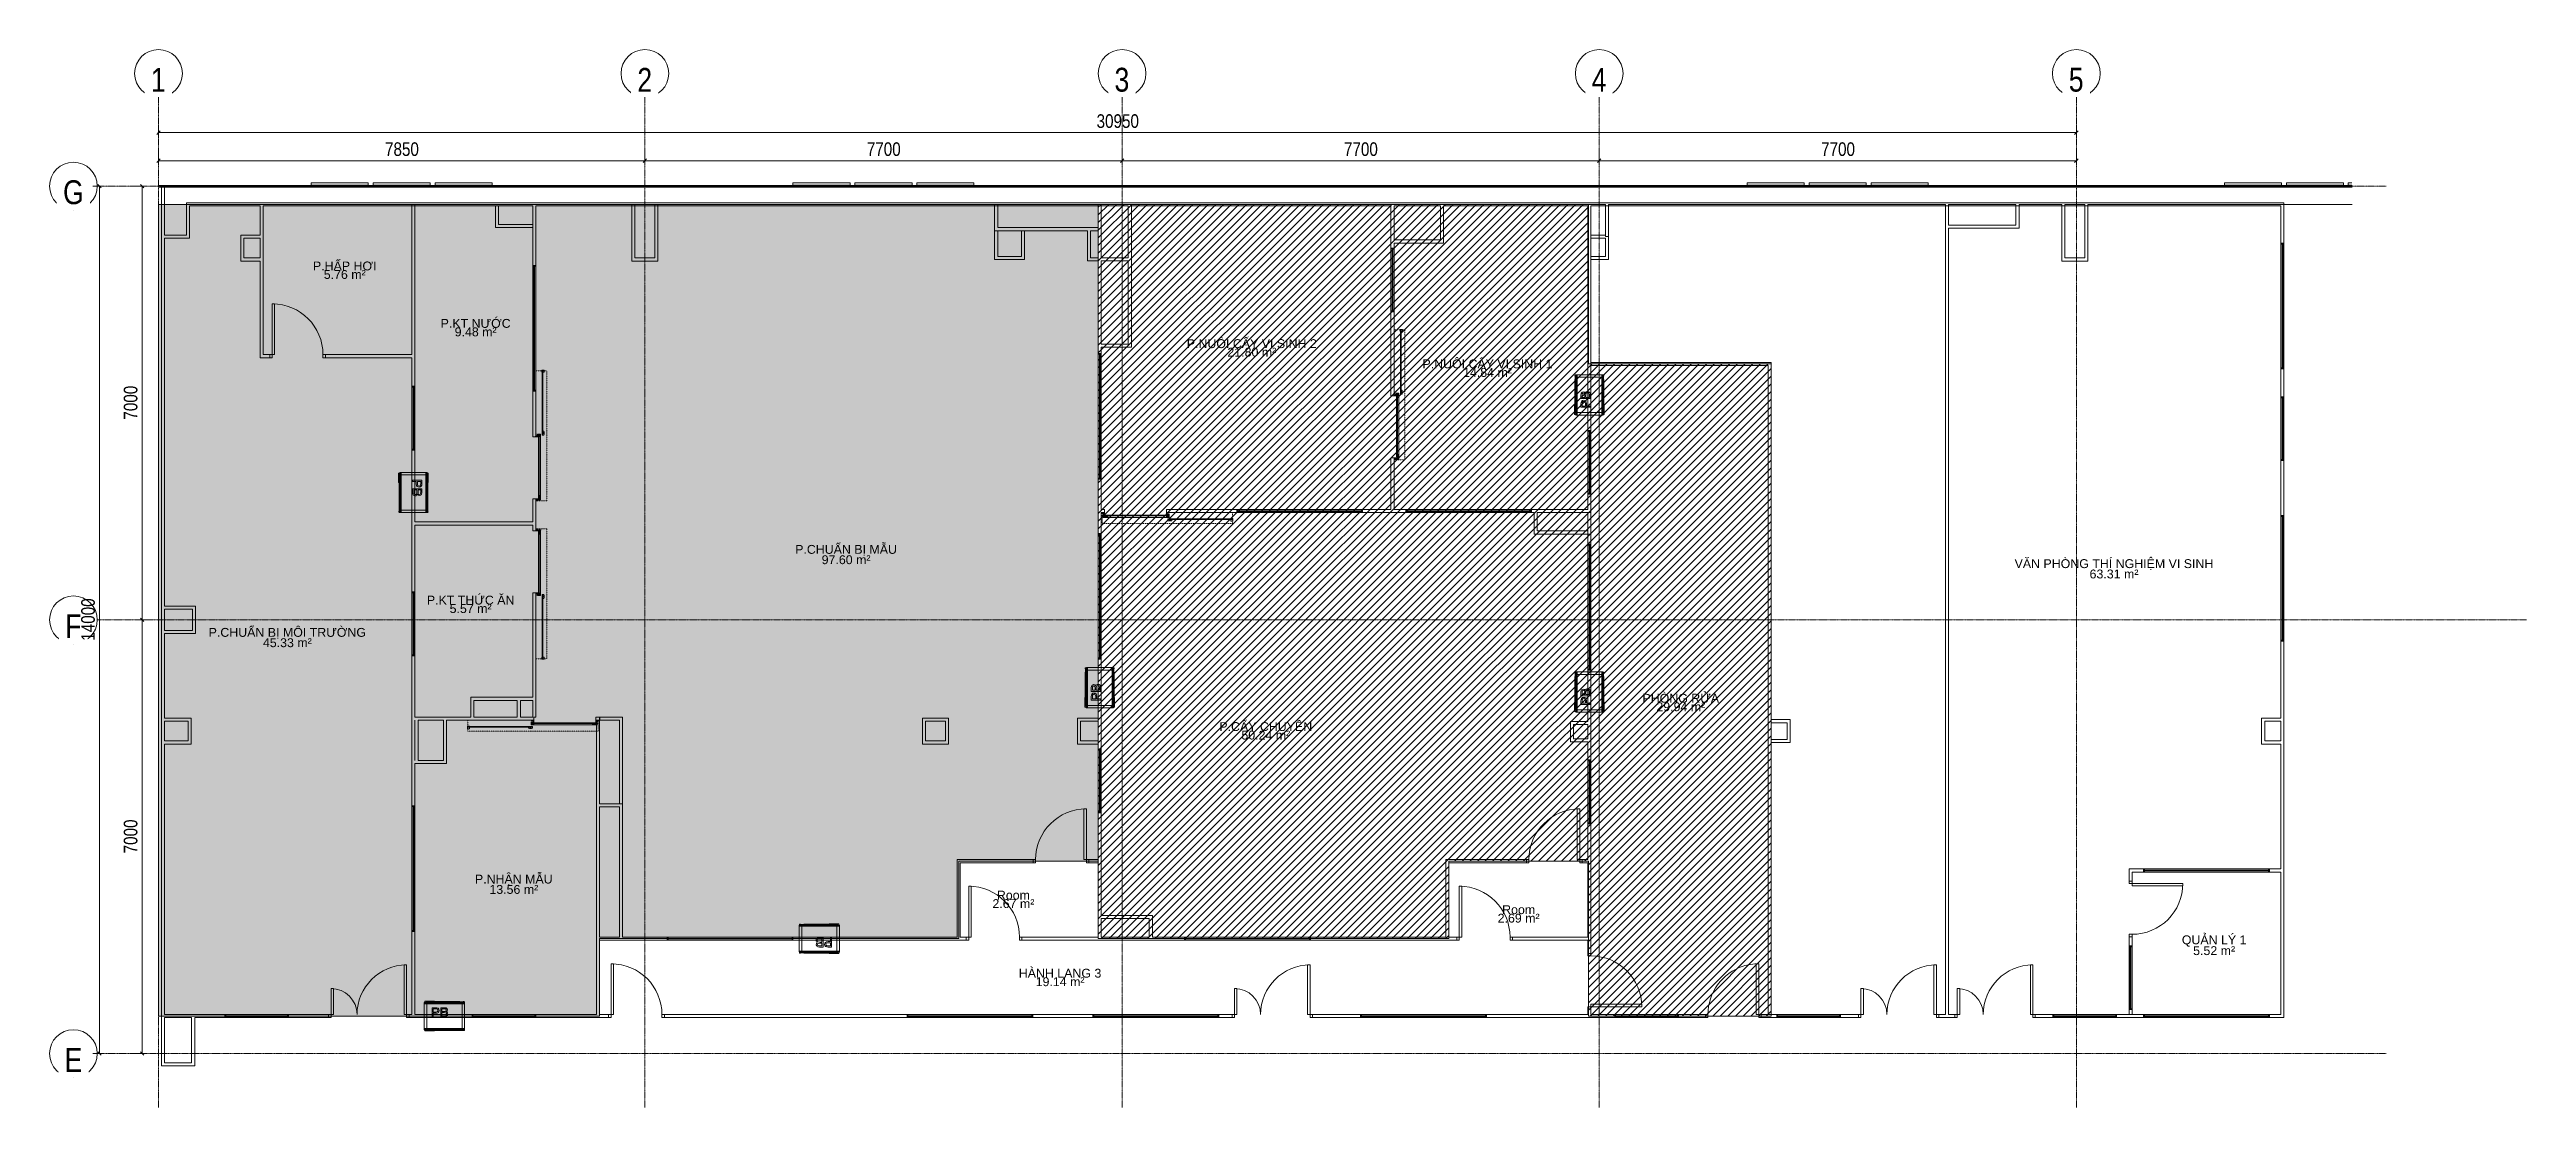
# Model space of a CAD drawing. Header units: millimetres. Extents: x -21807 to 29780, y -1565 to 60640.
# Drawn here: x -21807 to 18165, y 43568 to 60640 of the extents above.
import ezdxf

# ---------------------------------------------------------------- set-up
doc = ezdxf.new("R2010")
doc.units = ezdxf.units.MM
doc.linetypes.add('Dash', pattern=[6.35, 3.175, -3.175])
doc.linetypes.add('Grid Line', pattern=[22.225, 12.7, -3.175, 3.175, -3.175])
for name, color, linetype, lineweight in [('A-ANNO-DIMS', 7, 'Continuous', 9), ('A-ANNO-DIMS-110', 7, 'Continuous', 9), ('A-AREA-IDEN', 7, 'Continuous', 9), ('A-DETL-GENF', 7, 'Continuous', 5), ('A-DETL-THIN', 7, 'Continuous', 9), ('A-GENM', 7, 'Continuous', 5), ('A-WALL', 7, 'Continuous', 9), ('A-WALL-PATT', 7, 'Continuous', 9), ('S-GRID', 7, 'Continuous', 9), ('S-GRID-IDEN', 7, 'Continuous', 9)]:
    doc.layers.add(name, color=color, linetype=linetype, lineweight=lineweight)
for name, color, linetype, lineweight, true_color in [('A-DOOR', 5, 'Continuous', 9, 0x0000ff), ('A-DOOR-HDLN', 5, 'Dash', 9, 0x0000ff), ('A-GLAZ', 7, 'Continuous', 9, 0x00007f)]:
    doc.layers.add(name, color=color, linetype=linetype, lineweight=lineweight, true_color=true_color)
doc.styles.add('Arial', font='arial.ttf', dxfattribs={"width": 0.8, "height": 385})
doc.styles.add('Arial_1', font='arial.ttf', dxfattribs={"width": 0.8, "height": 220})
doc.styles.add('Arial_2', font='arial.ttf', dxfattribs={"height": 143})
doc.dimstyles.new('AK_DIM_2_0_Arial', dxfattribs={"dimscale": 304.8, "dimtxt": 224.457068, "dimasz": 0.180446, "dimexe": 0.360892, "dimexo": 0.360892, "dimgap": 0.036089, "dimtad": 1, "dimdec": 0, "dimzin": 0, "dimdsep": 46, "dimtxsty": 'Arial_1', "dimblk1": 'OBLIQUE', "dimblk2": 'OBLIQUE', "dimsah": 1, "dimcen": 0.09, "dimadec": 0, "dimazin": 0, "dimtfac": 1, "dimtdec": 4, "dimtix": 1, "dimtmove": 0, "dimatfit": 3, "dimfxl": 1, "dimtvp": 1, "dimtolj": 1, "dimtzin": 0, "dimarcsym": 2})
pattern_1 = [(45, (0, 0), (-61.74315, 61.74315), [])]
pattern_2 = [(0, (374.9, 344.4), (0, 628.65), [44.901, -583.749]), (270, (340.8, 310.3), (628.65, 4e-14), [49.6, -579.05]), (45, (340.8, 310.3), (0, 628.6505), [48.265, -840.782]), (135, (374.9, 226.55), (6e-14, 628.6505), [48.265, -840.782]), (0, (374.9, 226.55), (0, 628.65), [44.901, -583.749]), (90, (453.94, 260.7), (-628.65, 4e-14), [49.6, -579.05]), (45, (419.8, 226.55), (0, 628.6505), [48.265, -840.782]), (135, (453.94, 310.3), (6e-14, 628.6505), [48.265, -840.782]), (0, (19.1, 300.3), (0, 628.65), [24.945, -603.705]), (270, (0.15, 281.35), (628.65, 4e-14), [27.555, -601.095]), (45, (0.15, 281.35), (0, 628.6505), [26.813, -862.231]), (135, (19.1, 234.83), (6e-14, 628.6505), [26.813, -862.231]), (0, (19.1, 234.83), (0, 628.65), [24.945, -603.705]), (90, (63, 253.8), (-628.65, 4e-14), [27.555, -601.095]), (45, (44.05, 234.83), (0, 628.6505), [26.813, -862.231]), (135, (63, 281.35), (6e-14, 628.6505), [26.813, -862.231]), (0, (474.8, 219.7), (0, 628.65), [64.857, -563.793]), (270, (425.5, 170.43), (628.65, 4e-14), [71.643, -557.007]), (45, (425.48, 170.43), (0, 628.6505), [69.715, -819.33]), (135, (474.77, 49.5), (6e-14, 628.6505), [69.715, -819.33]), (0, (474.8, 49.5), (0, 628.65), [64.857, -563.793]), (90, (588.9, 98.8), (-628.65, 4e-14), [71.643, -557.007]), (45, (539.63, 49.5), (0, 628.6505), [69.715, -819.33]), (135, (588.92, 170.43), (6e-14, 628.6505), [69.715, -819.33]), (0, (325.5, 598.2), (0, 628.65), [49.89, -578.76]), (270, (287.6, 560.26), (628.65, 4e-14), [55.11, -573.54]), (45, (287.6, 560.26), (0, 628.6505), [53.626, -835.418]), (135, (325.5, 467.23), (6e-14, 628.6505), [53.626, -835.418]), (0, (325.5, 467.2), (0, 628.65), [49.89, -578.76]), (90, (413.3, 505.14), (-628.65, 4e-14), [55.11, -573.54]), (45, (375.4, 467.23), (0, 628.6505), [53.626, -835.418]), (135, (413.3, 560.26), (6e-14, 628.6505), [53.626, -835.418]), (0, (511.9, 484.7), (0, 628.65), [62.362, -566.288]), (270, (464.5, 437.3), (628.65, 4e-14), [68.887, -559.763]), (45, (464.5, 437.3), (0, 628.6505), [67.034, -822.013]), (135, (511.9, 321.03), (6e-14, 628.6505), [67.034, -822.013]), (0, (511.9, 321), (0, 628.65), [62.362, -566.288]), (90, (621.65, 368.4), (-628.65, 4e-14), [68.887, -559.763]), (45, (574.25, 321.03), (0, 628.6505), [67.034, -822.013]), (135, (621.65, 437.3), (6e-14, 628.6505), [67.034, -822.013]), (0, (331.6, 107.54), (0, 628.65), [34.923, -593.727]), (270, (305.03, 81), (628.65, 4e-14), [38.576, -590.074]), (45, (305.03, 81), (0, 628.6505), [37.538, -851.506]), (135, (331.6, 15.88), (6e-14, 628.6505), [37.538, -851.506]), (0, (331.6, 15.9), (0, 628.65), [34.923, -593.727]), (90, (393.05, 42.4), (-628.65, 4e-14), [38.576, -590.074]), (45, (366.5, 15.88), (0, 628.6505), [37.538, -851.506]), (135, (393.05, 81), (6e-14, 628.6505), [37.538, -851.506]), (0, (111.8, 554.1), (0, 628.65), [99.779, -528.871]), (270, (35.97, 478.26), (628.65, 4e-14), [110.222, -518.428]), (45, (35.97, 478.26), (0, 628.6505), [107.255, -781.792]), (135, (111.8, 292.2), (6e-14, 628.6505), [107.255, -781.792]), (0, (111.8, 292.2), (0, 628.65), [99.779, -528.871]), (90, (287.4, 368.03), (-628.65, 4e-14), [110.222, -518.428]), (45, (211.6, 292.2), (0, 628.6505), [107.255, -781.792]), (135, (287.43, 478.26), (6e-14, 628.6505), [107.255, -781.792]), (0, (74.04, 158.1), (0, 628.65), [49.89, -578.76]), (270, (36.1, 120.2), (628.65, 4e-14), [55.11, -573.54]), (45, (36.1, 120.2), (0, 628.6505), [53.626, -835.418]), (135, (74.04, 27.17), (6e-14, 628.6505), [53.626, -835.418]), (0, (74.04, 27.2), (0, 628.65), [49.89, -578.76]), (90, (161.85, 65.1), (-628.65, 4e-14), [55.11, -573.54]), (45, (123.93, 27.17), (0, 628.6505), [53.626, -835.418]), (135, (161.85, 120.2), (6e-14, 628.6505), [53.626, -835.418])]

msp = doc.modelspace()

# ---------------------------------------------------------------- texts
at = {"layer": 'A-AREA-IDEN', "char_height": 143, "line_spacing_factor": 0.936439, "style": 'Arial_2'}
for s, insert, width, attachment_point in [('\\pxqc,t9.76923,19.53846,29.30769,39.07692,48.84615,58.61538,68.38462,78.15385,87.92308,97.69231,107.46154,117.23077,127,136.76923,146.53846,156.30769,166.07692,175.84615,185.61538,195.38462,205.15385,214.92308,224.69231,234.46154,244.23077,254,263.76923,273.53846,283.30769,293.07692,302.84615,312.61538;{P.HẤP HƠI}', (-17042.9, 57074.2), 1004.3, 8), ('\\pxqc,t9.76923,19.53846,29.30769,39.07692,48.84615,58.61538,68.38462,78.15385,87.92308,97.69231,107.46154,117.23077,127,136.76923,146.53846,156.30769,166.07692,175.84615,185.61538,195.38462,205.15385,214.92308,224.69231,234.46154,244.23077,254,263.76923,273.53846,283.30769,293.07692,302.84615,312.61538;{5.76 m²}', (-17042.9, 57009.5), 676.5, 5), ('\\pxqc,t9.76923,19.53846,29.30769,39.07692,48.84615,58.61538,68.38462,78.15385,87.92308,97.69231,107.46154,117.23077,127,136.76923,146.53846,156.30769,166.07692,175.84615,185.61538,195.38462,205.15385,214.92308,224.69231,234.46154,244.23077,254,263.76923,273.53846,283.30769,293.07692,302.84615,312.61538;{P.KT NƯỚC}', (-14930.3, 56147.6), 1113.2, 8), ('\\pxqc,t9.76923,19.53846,29.30769,39.07692,48.84615,58.61538,68.38462,78.15385,87.92308,97.69231,107.46154,117.23077,127,136.76923,146.53846,156.30769,166.07692,175.84615,185.61538,195.38462,205.15385,214.92308,224.69231,234.46154,244.23077,254,263.76923,273.53846,283.30769,293.07692,302.84615,312.61538;{9.48 m²}', (-14930.3, 56082.9), 676.5, 5), ('\\pxqc,t9.76923,19.53846,29.30769,39.07692,48.84615,58.61538,68.38462,78.15385,87.92308,97.69231,107.46154,117.23077,127,136.76923,146.53846,156.30769,166.07692,175.84615,185.61538,195.38462,205.15385,214.92308,224.69231,234.46154,244.23077,254,263.76923,273.53846,283.30769,293.07692,302.84615,312.61538;{P.NUÔI CẤY VI SINH 2}', (-2405.2, 55820.5), 2073.5, 8), ('\\pxqc,t9.76923,19.53846,29.30769,39.07692,48.84615,58.61538,68.38462,78.15385,87.92308,97.69231,107.46154,117.23077,127,136.76923,146.53846,156.30769,166.07692,175.84615,185.61538,195.38462,205.15385,214.92308,224.69231,234.46154,244.23077,254,263.76923,273.53846,283.30769,293.07692,302.84615,312.61538;{21.80 m²}', (-2404.6, 55755.7), 785.4, 5), ('\\pxqc,t9.76923,19.53846,29.30769,39.07692,48.84615,58.61538,68.38462,78.15385,87.92308,97.69231,107.46154,117.23077,127,136.76923,146.53846,156.30769,166.07692,175.84615,185.61538,195.38462,205.15385,214.92308,224.69231,234.46154,244.23077,254,263.76923,273.53846,283.30769,293.07692,302.84615,312.61538;{P.NUÔI CẤY VI SINH 1}', (1397.9, 55493.4), 2073.5, 8), ('\\pxqc,t9.76923,19.53846,29.30769,39.07692,48.84615,58.61538,68.38462,78.15385,87.92308,97.69231,107.46154,117.23077,127,136.76923,146.53846,156.30769,166.07692,175.84615,185.61538,195.38462,205.15385,214.92308,224.69231,234.46154,244.23077,254,263.76923,273.53846,283.30769,293.07692,302.84615,312.61538;{14.84 m²}', (1398.5, 55428.6), 785.4, 5), ('\\pxqc,t9.76923,19.53846,29.30769,39.07692,48.84615,58.61538,68.38462,78.15385,87.92308,97.69231,107.46154,117.23077,127,136.76923,146.53846,156.30769,166.07692,175.84615,185.61538,195.38462,205.15385,214.92308,224.69231,234.46154,244.23077,254,263.76923,273.53846,283.30769,293.07692,302.84615,312.61538;{P.CHUẨN BỊ MẪU}', (-8952.6, 52471), 1622.5, 8), ('\\pxqc,t9.76923,19.53846,29.30769,39.07692,48.84615,58.61538,68.38462,78.15385,87.92308,97.69231,107.46154,117.23077,127,136.76923,146.53846,156.30769,166.07692,175.84615,185.61538,195.38462,205.15385,214.92308,224.69231,234.46154,244.23077,254,263.76923,273.53846,283.30769,293.07692,302.84615,312.61538;{97.60 m²}', (-8952, 52406.3), 785.4, 5), ('\\pxqc,t9.76923,19.53846,29.30769,39.07692,48.84615,58.61538,68.38462,78.15385,87.92308,97.69231,107.46154,117.23077,127,136.76923,146.53846,156.30769,166.07692,175.84615,185.61538,195.38462,205.15385,214.92308,224.69231,234.46154,244.23077,254,263.76923,273.53846,283.30769,293.07692,302.84615,312.61538;{VĂN PHÒNG THÍ NGHIỆM VI SINH}', (11508.2, 52240.7), 3143.8, 8), ('\\pxqc,t9.76923,19.53846,29.30769,39.07692,48.84615,58.61538,68.38462,78.15385,87.92308,97.69231,107.46154,117.23077,127,136.76923,146.53846,156.30769,166.07692,175.84615,185.61538,195.38462,205.15385,214.92308,224.69231,234.46154,244.23077,254,263.76923,273.53846,283.30769,293.07692,302.84615,312.61538;{63.31 m²}', (11508.8, 52175.9), 785.4, 5), ('\\pxqc,t9.76923,19.53846,29.30769,39.07692,48.84615,58.61538,68.38462,78.15385,87.92308,97.69231,107.46154,117.23077,127,136.76923,146.53846,156.30769,166.07692,175.84615,185.61538,195.38462,205.15385,214.92308,224.69231,234.46154,244.23077,254,263.76923,273.53846,283.30769,293.07692,302.84615,312.61538;{P.KT THỨC ĂN}', (-15010.8, 51682.2), 1389.3, 8), ('\\pxqc,t9.76923,19.53846,29.30769,39.07692,48.84615,58.61538,68.38462,78.15385,87.92308,97.69231,107.46154,117.23077,127,136.76923,146.53846,156.30769,166.07692,175.84615,185.61538,195.38462,205.15385,214.92308,224.69231,234.46154,244.23077,254,263.76923,273.53846,283.30769,293.07692,302.84615,312.61538;{5.57 m²}', (-15011.4, 51617.5), 676.5, 5), ('\\pxqc,t9.76923,19.53846,29.30769,39.07692,48.84615,58.61538,68.38462,78.15385,87.92308,97.69231,107.46154,117.23077,127,136.76923,146.53846,156.30769,166.07692,175.84615,185.61538,195.38462,205.15385,214.92308,224.69231,234.46154,244.23077,254,263.76923,273.53846,283.30769,293.07692,302.84615,312.61538;{P.CHUẨN BỊ MÔI TRƯỜNG}', (-17969.5, 51131.6), 2510.2, 8), ('\\pxqc,t9.76923,19.53846,29.30769,39.07692,48.84615,58.61538,68.38462,78.15385,87.92308,97.69231,107.46154,117.23077,127,136.76923,146.53846,156.30769,166.07692,175.84615,185.61538,195.38462,205.15385,214.92308,224.69231,234.46154,244.23077,254,263.76923,273.53846,283.30769,293.07692,302.84615,312.61538;{45.33 m²}', (-17969, 51066.8), 785.4, 5), ('\\pxqc,t9.76923,19.53846,29.30769,39.07692,48.84615,58.61538,68.38462,78.15385,87.92308,97.69231,107.46154,117.23077,127,136.76923,146.53846,156.30769,166.07692,175.84615,185.61538,195.38462,205.15385,214.92308,224.69231,234.46154,244.23077,254,263.76923,273.53846,283.30769,293.07692,302.84615,312.61538;{PHÒNG RỬA}', (4517.6, 50097.8), 1215.5, 8), ('\\pxqc,t9.76923,19.53846,29.30769,39.07692,48.84615,58.61538,68.38462,78.15385,87.92308,97.69231,107.46154,117.23077,127,136.76923,146.53846,156.30769,166.07692,175.84615,185.61538,195.38462,205.15385,214.92308,224.69231,234.46154,244.23077,254,263.76923,273.53846,283.30769,293.07692,302.84615,312.61538;{29.94 m²}', (4518.2, 50033), 785.4, 5), ('\\pxqc,t9.76923,19.53846,29.30769,39.07692,48.84615,58.61538,68.38462,78.15385,87.92308,97.69231,107.46154,117.23077,127,136.76923,146.53846,156.30769,166.07692,175.84615,185.61538,195.38462,205.15385,214.92308,224.69231,234.46154,244.23077,254,263.76923,273.53846,283.30769,293.07692,302.84615,312.61538;{P.CẤY CHUYỀN}', (-2179.7, 49640.3), 1477.3, 8), ('\\pxqc,t9.76923,19.53846,29.30769,39.07692,48.84615,58.61538,68.38462,78.15385,87.92308,97.69231,107.46154,117.23077,127,136.76923,146.53846,156.30769,166.07692,175.84615,185.61538,195.38462,205.15385,214.92308,224.69231,234.46154,244.23077,254,263.76923,273.53846,283.30769,293.07692,302.84615,312.61538;{50.24 m²}', (-2179.1, 49575.6), 785.4, 5), ('\\pxqc,t9.76923,19.53846,29.30769,39.07692,48.84615,58.61538,68.38462,78.15385,87.92308,97.69231,107.46154,117.23077,127,136.76923,146.53846,156.30769,166.07692,175.84615,185.61538,195.38462,205.15385,214.92308,224.69231,234.46154,244.23077,254,263.76923,273.53846,283.30769,293.07692,302.84615,312.61538;{P.NHẬN MẪU}', (-14314.7, 47150.2), 1229.8, 8), ('\\pxqc,t9.76923,19.53846,29.30769,39.07692,48.84615,58.61538,68.38462,78.15385,87.92308,97.69231,107.46154,117.23077,127,136.76923,146.53846,156.30769,166.07692,175.84615,185.61538,195.38462,205.15385,214.92308,224.69231,234.46154,244.23077,254,263.76923,273.53846,283.30769,293.07692,302.84615,312.61538;{13.56 m²}', (-14314.1, 47085.4), 785.4, 5), ('\\pxqc,t9.76923,19.53846,29.30769,39.07692,48.84615,58.61538,68.38462,78.15385,87.92308,97.69231,107.46154,117.23077,127,136.76923,146.53846,156.30769,166.07692,175.84615,185.61538,195.38462,205.15385,214.92308,224.69231,234.46154,244.23077,254,263.76923,273.53846,283.30769,293.07692,302.84615,312.61538;{2.67 m²}', (-6252.2, 46856.1), 676.5, 5), ('\\pxqc,t9.76923,19.53846,29.30769,39.07692,48.84615,58.61538,68.38462,78.15385,87.92308,97.69231,107.46154,117.23077,127,136.76923,146.53846,156.30769,166.07692,175.84615,185.61538,195.38462,205.15385,214.92308,224.69231,234.46154,244.23077,254,263.76923,273.53846,283.30769,293.07692,302.84615,312.61538;{Room}', (-6252.2, 46920.8), 531.3, 8), ('\\pxqc,t9.76923,19.53846,29.30769,39.07692,48.84615,58.61538,68.38462,78.15385,87.92308,97.69231,107.46154,117.23077,127,136.76923,146.53846,156.30769,166.07692,175.84615,185.61538,195.38462,205.15385,214.92308,224.69231,234.46154,244.23077,254,263.76923,273.53846,283.30769,293.07692,302.84615,312.61538;{Room}', (1901.2, 46686.1), 531.3, 8), ('\\pxqc,t9.76923,19.53846,29.30769,39.07692,48.84615,58.61538,68.38462,78.15385,87.92308,97.69231,107.46154,117.23077,127,136.76923,146.53846,156.30769,166.07692,175.84615,185.61538,195.38462,205.15385,214.92308,224.69231,234.46154,244.23077,254,263.76923,273.53846,283.30769,293.07692,302.84615,312.61538;{2.69 m²}', (1901.2, 46621.3), 676.5, 5), ('\\pxqc,t9.76923,19.53846,29.30769,39.07692,48.84615,58.61538,68.38462,78.15385,87.92308,97.69231,107.46154,117.23077,127,136.76923,146.53846,156.30769,166.07692,175.84615,185.61538,195.38462,205.15385,214.92308,224.69231,234.46154,244.23077,254,263.76923,273.53846,283.30769,293.07692,302.84615,312.61538;{QUẢN LÝ 1}', (13125, 46162.2), 1032.9, 8), ('\\pxqc,t9.76923,19.53846,29.30769,39.07692,48.84615,58.61538,68.38462,78.15385,87.92308,97.69231,107.46154,117.23077,127,136.76923,146.53846,156.30769,166.07692,175.84615,185.61538,195.38462,205.15385,214.92308,224.69231,234.46154,244.23077,254,263.76923,273.53846,283.30769,293.07692,302.84615,312.61538;{5.52 m²}', (13124.4, 46097.4), 676.5, 5), ('\\pxqc,t9.76923,19.53846,29.30769,39.07692,48.84615,58.61538,68.38462,78.15385,87.92308,97.69231,107.46154,117.23077,127,136.76923,146.53846,156.30769,166.07692,175.84615,185.61538,195.38462,205.15385,214.92308,224.69231,234.46154,244.23077,254,263.76923,273.53846,283.30769,293.07692,302.84615,312.61538;{HÀNH LANG 3}', (-5499.3, 45660.7), 1310.1, 8), ('\\pxqc,t9.76923,19.53846,29.30769,39.07692,48.84615,58.61538,68.38462,78.15385,87.92308,97.69231,107.46154,117.23077,127,136.76923,146.53846,156.30769,166.07692,175.84615,185.61538,195.38462,205.15385,214.92308,224.69231,234.46154,244.23077,254,263.76923,273.53846,283.30769,293.07692,302.84615,312.61538;{19.14 m²}', (-5498.7, 45595.9), 785.4, 5)]:
    msp.add_mtext(s, dxfattribs=dict(at, insert=insert, width=width, attachment_point=attachment_point))

# ---------------------------------------------------------------- blocks, each defined once
blk = doc.blocks.new('Cư_a đơn - _D5 _900x2200__TrongNha-1164036-MẶT BẰNG PHÂN VÙNG NHIỆT ĐỘ _ ĐỘ ẨM')
at = {"layer": 'A-DETL-GENF', "color": 253, "lineweight": 9, "true_color": 0xaaaaaa}
for p, q in [((410, -25), (370, -25)), ((370, -25), (370, -845)), ((410, -25), (410, -845)), ((410, -845), (370, -845))]:
    blk.add_line(p, q, dxfattribs=at)
blk.add_arc((410, -25), 820, 180, 270, dxfattribs=at)
at = {"layer": 'A-DOOR', "color": 254, "lineweight": 13, "true_color": 0xccccff}
for p, q in [((-450, -25), (-450, 25)), ((-450, 25), (-410, 25)), ((-410, -25), (-410, 25)), ((410, 25), (450, 25)), ((410, -25), (410, 25)), ((450, 25), (450, -25)), ((-410, -25), (-450, -25)), ((450, -25), (410, -25))]:
    blk.add_line(p, q, dxfattribs=at)
at = {"layer": 'A-DOOR', "color": 161, "lineweight": 13, "true_color": 0xaaaaff}
for p, q in [((-450, 25), (-410, 25)), ((-410, 25), (-410, -25)), ((410, -25), (410, 25)), ((410, 25), (450, 25)), ((-410, -25), (-450, -25)), ((450, -25), (410, -25))]:
    blk.add_line(p, q, dxfattribs=at)
at = {"layer": 'A-DOOR', "color": 254, "lineweight": 13, "true_color": 0xe0e0ff}
for p, q in [((-450, -25), (-450, 25)), ((450, -25), (450, 25))]:
    blk.add_line(p, q, dxfattribs=at)
blk = doc.blocks.new('Cư_a đôi ca_nh lê_ch - _D2 _1300x2200__TrongNha-1164139-MẶT BẰNG PHÂN VÙNG NHIỆT ĐỘ _ ĐỘ ẨM')
at = {"layer": 'A-DETL-GENF', "color": 253, "lineweight": 9, "true_color": 0xaaaaaa}
for p, q in [((-785, -25), (-745, -25)), ((-785, -25), (-785, -825)), ((-745, -25), (-745, -825)), ((435, -25), (395, -25)), ((395, -25), (395, -445)), ((435, -25), (435, -445)), ((435, -445), (395, -445)), ((-785, -825), (-745, -825))]:
    blk.add_line(p, q, dxfattribs=at)
for centre, radius, start, end in [((-785, -25), 800, 270, 360), ((435, -25), 420, 180, 270)]:
    blk.add_arc(centre, radius, start, end, dxfattribs=at)
at = {"layer": 'A-DOOR', "color": 254, "lineweight": 13, "true_color": 0xccccff}
for p, q in [((-825, -25), (-825, 25)), ((-825, 25), (-785, 25)), ((-785, -25), (-785, 25)), ((435, 25), (475, 25)), ((435, -25), (435, 25)), ((475, 25), (475, -25)), ((-785, -25), (-825, -25)), ((475, -25), (435, -25))]:
    blk.add_line(p, q, dxfattribs=at)
at = {"layer": 'A-DOOR', "color": 161, "lineweight": 13, "true_color": 0xaaaaff}
for p, q in [((-825, 25), (-785, 25)), ((-785, 25), (-785, -25)), ((435, -25), (435, 25)), ((435, 25), (475, 25)), ((-785, -25), (-825, -25)), ((475, -25), (435, -25))]:
    blk.add_line(p, q, dxfattribs=at)
at = {"layer": 'A-DOOR', "color": 254, "lineweight": 13, "true_color": 0xe0e0ff}
for p, q in [((-825, -25), (-825, 25)), ((475, -25), (475, 25))]:
    blk.add_line(p, q, dxfattribs=at)
blk = doc.blocks.new('Cư_a đôi ca_nh lê_ch - _D2 _1300x2200__TrongNha-V1-MẶT BẰNG PHÂN VÙNG NHIỆT ĐỘ _ ĐỘ ẨM')
at = {"layer": 'A-DETL-GENF', "color": 254, "lineweight": 9, "true_color": 0xcccccc}
for p, q in [((-785, -25), (-745, -25)), ((-785, -25), (-785, -825)), ((-745, -25), (-745, -825)), ((435, -25), (395, -25)), ((395, -25), (395, -445)), ((435, -25), (435, -445)), ((435, -445), (395, -445)), ((-785, -825), (-745, -825))]:
    blk.add_line(p, q, dxfattribs=at)
for centre, radius, start, end in [((-785, -25), 800, 270, 360), ((435, -25), 420, 180, 270)]:
    blk.add_arc(centre, radius, start, end, dxfattribs=at)
at = {"layer": 'A-DOOR', "color": 254, "lineweight": 13, "true_color": 0xccccff}
for p, q in [((-825, 0), (-825, 25)), ((-825, 25), (-785, 25)), ((-785, 0), (-785, 25)), ((435, 25), (475, 25)), ((435, 0), (435, 25)), ((475, 25), (475, 0)), ((-785, -25), (-825, -25)), ((-785, 0), (-785, -25)), ((435, -25), (435, 0)), ((475, -25), (435, -25))]:
    blk.add_line(p, q, dxfattribs=at)
at = {"layer": 'A-DOOR', "color": 161, "lineweight": 13, "true_color": 0xaaaaff}
for p, q in [((-825, 25), (-785, 25)), ((-785, 25), (-785, 0)), ((435, 0), (435, 25)), ((435, 25), (475, 25))]:
    blk.add_line(p, q, dxfattribs=at)
at = {"layer": 'A-DOOR', "color": 254, "lineweight": 13, "true_color": 0xe0e0ff}
for p, q in [((-825, 0), (-825, 25)), ((-825, -25), (-825, 0)), ((475, 0), (475, 25)), ((475, 0), (475, -25)), ((-785, -25), (-825, -25)), ((-785, -25), (-785, 0)), ((435, -25), (435, 0)), ((475, -25), (435, -25))]:
    blk.add_line(p, q, dxfattribs=at)
at = {"layer": 'A-DOOR', "color": 7, "lineweight": 13, "true_color": 0xececff}
for p, q in [((-825, -25), (-825, 0)), ((475, -25), (475, 0))]:
    blk.add_line(p, q, dxfattribs=at)
blk = doc.blocks.new('Cư_a đơn - _D5 _900x2200__TrongNha-1164426-MẶT BẰNG PHÂN VÙNG NHIỆT ĐỘ _ ĐỘ ẨM')
at = {"layer": 'A-DETL-GENF', "color": 254, "lineweight": 9, "true_color": 0xcccccc}
for p, q in [((370, 25), (370, 845)), ((410, 845), (370, 845)), ((410, 25), (410, 845)), ((410, 25), (370, 25))]:
    blk.add_line(p, q, dxfattribs=at)
for start, end in [(108, 180), (90, 108)]:
    blk.add_arc((410, 25), 820, start, end, dxfattribs=at)
at = {"layer": 'A-DOOR', "color": 254, "lineweight": 13, "true_color": 0xccccff}
for p, q in [((-410, 25), (-450, 25)), ((-410, 0), (-410, 25)), ((-410, 0), (-410, -25)), ((450, 25), (410, 25)), ((410, 25), (410, 0)), ((-450, 0), (-450, -25)), ((-450, -25), (-410, -25)), ((410, 0), (410, -25)), ((410, -25), (450, -25)), ((450, -25), (450, 0))]:
    blk.add_line(p, q, dxfattribs=at)
at = {"layer": 'A-DOOR', "color": 254, "lineweight": 13, "true_color": 0xe0e0ff}
for p, q in [((-450, 25), (-450, 0)), ((-410, 25), (-450, 25)), ((-410, 25), (-410, 0)), ((410, 25), (410, 0)), ((450, 25), (410, 25)), ((450, 0), (450, 25)), ((-450, 0), (-450, -25)), ((450, 0), (450, -25))]:
    blk.add_line(p, q, dxfattribs=at)
at = {"layer": 'A-DOOR', "color": 7, "lineweight": 13, "true_color": 0xececff}
for p, q in [((-450, 25), (-450, 0)), ((450, 25), (450, 0))]:
    blk.add_line(p, q, dxfattribs=at)
at = {"layer": 'A-DOOR', "color": 161, "lineweight": 13, "true_color": 0xaaaaff}
for p, q in [((-410, -25), (-410, 0)), ((-450, -25), (-410, -25)), ((410, 0), (410, -25)), ((410, -25), (450, -25))]:
    blk.add_line(p, q, dxfattribs=at)
blk = doc.blocks.new('Cư_a đơn - _D5 _900x2200__TrongNha-V2-MẶT BẰNG PHÂN VÙNG NHIỆT ĐỘ _ ĐỘ ẨM')
at = {"layer": 'A-DETL-GENF', "color": 254, "lineweight": 9, "true_color": 0xcccccc}
for p, q in [((370, 25), (370, 845)), ((410, 845), (370, 845)), ((410, 25), (410, 845)), ((410, 25), (370, 25))]:
    blk.add_line(p, q, dxfattribs=at)
blk.add_arc((410, 25), 820, 90, 180, dxfattribs=at)
at = {"layer": 'A-DOOR', "color": 254, "lineweight": 13, "true_color": 0xccccff}
for p, q in [((-410, 25), (-450, 25)), ((-410, -16), (-410, 25)), ((450, 25), (410, 25)), ((410, 25), (410, -16)), ((-450, -16), (-450, -25)), ((-450, -25), (-410, -25)), ((-410, -16), (-410, -25)), ((410, -16), (410, -25)), ((410, -25), (450, -25)), ((450, -25), (450, -16))]:
    blk.add_line(p, q, dxfattribs=at)
at = {"layer": 'A-DOOR', "color": 254, "lineweight": 13, "true_color": 0xe0e0ff}
for p, q in [((-450, 25), (-450, -16)), ((-410, 25), (-450, 25)), ((-410, 25), (-410, -16)), ((410, 25), (410, -16)), ((450, 25), (410, 25)), ((450, -16), (450, 25)), ((-450, -16), (-450, -25)), ((450, -16), (450, -25))]:
    blk.add_line(p, q, dxfattribs=at)
at = {"layer": 'A-DOOR', "color": 7, "lineweight": 13, "true_color": 0xececff}
for p, q in [((-450, 25), (-450, -16)), ((450, 25), (450, -16))]:
    blk.add_line(p, q, dxfattribs=at)
at = {"layer": 'A-DOOR', "color": 161, "lineweight": 13, "true_color": 0xaaaaff}
for p, q in [((-450, -25), (-410, -25)), ((-410, -25), (-410, -16)), ((410, -16), (410, -25)), ((410, -25), (450, -25))]:
    blk.add_line(p, q, dxfattribs=at)
blk = doc.blocks.new('Cư_a đơn - _D5 _900x2200__TrongNha-V3-MẶT BẰNG PHÂN VÙNG NHIỆT ĐỘ _ ĐỘ ẨM')
at = {"layer": 'A-DETL-GENF', "color": 254, "lineweight": 9, "true_color": 0xcccccc}
for p, q in [((370, 25), (370, 845)), ((410, 845), (370, 845)), ((410, 25), (410, 845)), ((410, 25), (370, 25))]:
    blk.add_line(p, q, dxfattribs=at)
blk.add_arc((410, 25), 820, 90, 180, dxfattribs=at)
at = {"layer": 'A-DOOR', "color": 254, "lineweight": 13, "true_color": 0xccccff}
for p, q in [((-410, 25), (-450, 25)), ((-450, 0), (-450, -25)), ((-410, 0), (-410, 25)), ((-410, 0), (-410, -25)), ((450, 25), (410, 25)), ((410, 25), (410, 0)), ((410, 0), (410, -25)), ((450, -25), (450, 0)), ((-450, -25), (-410, -25)), ((410, -25), (450, -25))]:
    blk.add_line(p, q, dxfattribs=at)
at = {"layer": 'A-DOOR', "color": 254, "lineweight": 13, "true_color": 0xe0e0ff}
for p, q in [((-450, 25), (-450, 0)), ((-410, 25), (-450, 25)), ((-450, 0), (-450, -25)), ((-410, 25), (-410, 0)), ((410, 25), (410, 0)), ((450, 25), (410, 25)), ((450, 0), (450, 25)), ((450, 0), (450, -25))]:
    blk.add_line(p, q, dxfattribs=at)
at = {"layer": 'A-DOOR', "color": 7, "lineweight": 13, "true_color": 0xececff}
for p, q in [((-450, 25), (-450, 0)), ((450, 25), (450, 0))]:
    blk.add_line(p, q, dxfattribs=at)
at = {"layer": 'A-DOOR', "color": 161, "lineweight": 13, "true_color": 0xaaaaff}
for p, q in [((-410, -25), (-410, 0)), ((410, 0), (410, -25)), ((-450, -25), (-410, -25)), ((410, -25), (450, -25))]:
    blk.add_line(p, q, dxfattribs=at)
blk = doc.blocks.new('Cư_a đơn - _D5 _900x2200__TrongNha-V4-MẶT BẰNG PHÂN VÙNG NHIỆT ĐỘ _ ĐỘ ẨM')
at = {"layer": 'A-DETL-GENF', "color": 254, "lineweight": 9, "true_color": 0xcccccc}
for p, q in [((410, -25), (370, -25)), ((370, -25), (370, -845)), ((410, -25), (410, -845)), ((410, -845), (370, -845))]:
    blk.add_line(p, q, dxfattribs=at)
blk.add_arc((410, -25), 820, 180, 270, dxfattribs=at)
at = {"layer": 'A-DOOR', "color": 254, "lineweight": 13, "true_color": 0xe0e0ff}
for p, q in [((-450, -25), (-450, 25)), ((-450, 25), (-410, 25)), ((-410, -25), (-410, 25)), ((410, 25), (450, 25)), ((410, -25), (410, 25)), ((450, 25), (450, -25)), ((-410, -25), (-450, -25)), ((450, -25), (410, -25))]:
    blk.add_line(p, q, dxfattribs=at)
at = {"layer": 'A-DOOR', "color": 254, "lineweight": 13, "true_color": 0xccccff}
for p, q in [((-450, 25), (-410, 25)), ((-410, 25), (-410, -25)), ((410, -25), (410, 25)), ((410, 25), (450, 25)), ((-410, -25), (-450, -25)), ((450, -25), (410, -25))]:
    blk.add_line(p, q, dxfattribs=at)
at = {"layer": 'A-DOOR', "color": 7, "lineweight": 13, "true_color": 0xececff}
for p, q in [((-450, -25), (-450, 25)), ((450, -25), (450, 25))]:
    blk.add_line(p, q, dxfattribs=at)
blk = doc.blocks.new('Cư_a đơn - _D5 _900x2200__TrongNha-V5-MẶT BẰNG PHÂN VÙNG NHIỆT ĐỘ _ ĐỘ ẨM')
at = {"layer": 'A-DETL-GENF', "color": 254, "lineweight": 9, "true_color": 0xcccccc}
for p, q in [((370, 25), (370, 845)), ((410, 845), (370, 845)), ((410, 25), (410, 845)), ((410, 25), (370, 25))]:
    blk.add_line(p, q, dxfattribs=at)
blk.add_arc((410, 25), 820, 90, 180, dxfattribs=at)
at = {"layer": 'A-DOOR', "color": 254, "lineweight": 13, "true_color": 0xccccff}
for p, q in [((-410, 25), (-450, 25)), ((-410, 0), (-410, 25)), ((-410, 0), (-410, -25)), ((450, 25), (410, 25)), ((410, 25), (410, 0)), ((-450, 0), (-450, -25)), ((-450, -25), (-410, -25)), ((410, 0), (410, -25)), ((410, -25), (450, -25)), ((450, -25), (450, 0))]:
    blk.add_line(p, q, dxfattribs=at)
at = {"layer": 'A-DOOR', "color": 254, "lineweight": 13, "true_color": 0xe0e0ff}
for p, q in [((-450, 25), (-450, 0)), ((-410, 25), (-450, 25)), ((-410, 25), (-410, 0)), ((410, 25), (410, 0)), ((450, 25), (410, 25)), ((450, 0), (450, 25)), ((-450, 0), (-450, -25)), ((450, 0), (450, -25))]:
    blk.add_line(p, q, dxfattribs=at)
at = {"layer": 'A-DOOR', "color": 7, "lineweight": 13, "true_color": 0xececff}
for p, q in [((-450, 25), (-450, 0)), ((450, 25), (450, 0))]:
    blk.add_line(p, q, dxfattribs=at)
at = {"layer": 'A-DOOR', "color": 161, "lineweight": 13, "true_color": 0xaaaaff}
for p, q in [((-410, -25), (-410, 0)), ((-450, -25), (-410, -25)), ((410, 0), (410, -25)), ((410, -25), (450, -25))]:
    blk.add_line(p, q, dxfattribs=at)
blk = doc.blocks.new('Automatic-Door_Single_Gilgen_SL-PSXP_Without-Side-Panel_On-Wall - Automatic-Door_Single_Gilgen_SL-PSXP_Without-Side-Panel_On-Wall-1196497-MẶT BẰNG PHÂN VÙNG NHIỆT ĐỘ _ ĐỘ ẨM')
at = {"layer": 'A-DETL-GENF', "color": 254, "lineweight": 9, "true_color": 0xcccccc}
for p, q in [((-1572, 160), (-1572, 124)), ((-1570, 162), (-1544, 162)), ((-1541, 123), (-1570, 123)), ((-1565, 127), (-1565, 137)), ((-1565, 137), (-1540, 137)), ((-1540, 127), (-1565, 127)), ((-1540, 158), (-1540, 137)), ((-1540, 127), (-1540, 124)), ((-591, 139), (-591, 154)), ((-527, 137), (-589, 137)), ((-561, 151), (-555, 151)), ((-555, 141), (-561, 141)), ((-545, 30), (-544, 30)), ((-545, 25), (-545, 30)), ((-544, 30), (-543, 28)), ((-544, 28), (-544, 27)), ((-543, 28), (-544, 28)), ((-544, 27), (-541, 27)), ((-503, 101), (-543, 101)), ((-543, 101), (-543, 52)), ((-543, 52), (-536, 52)), ((-541, 68), (-541, 99)), ((-541, 99), (-535, 99)), ((-535, 68), (-541, 68)), ((-541, 54), (-541, 66)), ((-541, 66), (-530, 66)), ((-535, 54), (-541, 54)), ((-541, 28), (-533, 28)), ((-536, 52), (-519, 52)), ((-535, 99), (-535, 68)), ((-532, 55), (-535, 55)), ((-535, 55), (-535, 54)), ((-530, 56), (-533, 56)), ((-533, 56), (-533, 55)), ((-533, 55), (-531, 55)), ((-531, 54), (-533, 54)), ((-533, 54), (-533, 53)), ((-533, 53), (-533, 54)), ((-533, 54), (-532, 54)), ((-533, 53), (-526, 53)), ((-525, 53), (-533, 53)), ((-532, 90), (-532, 99)), ((-532, 99), (-522, 99)), ((-522, 90), (-532, 90)), ((-532, 88), (-522, 88)), ((-532, 80), (-532, 88)), ((-531, 80), (-532, 80)), ((-532, 69), (-532, 78)), ((-532, 78), (-531, 78)), ((-522, 69), (-532, 69)), ((-532, 54), (-532, 55)), ((-531, 78), (-531, 80)), ((-531, 55), (-531, 54)), ((-531, 28), (-519, 28)), ((-530, 66), (-529, 66)), ((-527, 62), (-530, 61)), ((-530, 61), (-529, 56)), ((-530, 54), (-530, 55)), ((-530, 55), (-528, 55)), ((-528, 54), (-530, 54)), ((-529, 66), (-528, 66)), ((-528, 56), (-529, 61)), ((-529, 61), (-527, 61)), ((-528, 66), (-528, 66)), ((-528, 66), (-525, 66)), ((-527, 66), (-528, 65)), ((-528, 65), (-527, 62)), ((-526, 56), (-528, 56)), ((-528, 55), (-528, 54)), ((-525, 56), (-527, 66)), ((-527, 61), (-526, 56)), ((-527, 54), (-527, 55)), ((-527, 55), (-526, 55)), ((-525, 55), (-527, 55)), ((-527, 55), (-527, 54)), ((-526, 54), (-527, 54)), ((-527, 54), (-525, 54)), ((-526, 53), (-526, 54)), ((-525, 154), (-525, 139)), ((-525, 66), (-525, 66)), ((-525, 66), (-524, 66)), ((-519, 53), (-525, 55)), ((-525, 54), (-525, 53)), ((-522, 80), (-524, 80)), ((-524, 80), (-524, 78)), ((-524, 78), (-522, 78)), ((-524, 66), (-523, 66)), ((-523, 66), (-503, 66)), ((-523, 60), (-523, 61)), ((-519, 58), (-523, 60)), ((-522, 99), (-522, 90)), ((-522, 88), (-522, 80)), ((-522, 78), (-522, 69)), ((-503, 99), (-520, 99)), ((-520, 99), (-520, 98)), ((-520, 68), (-520, 99)), ((-520, 99), (-503, 99)), ((-520, 98), (-505, 98)), ((-503, 68), (-520, 68)), ((-520, 45), (-520, 46)), ((-515, 45), (-520, 45)), ((-520, 30), (-520, 30)), ((-519, 30), (-520, 30)), ((-519, 60), (-519, 59)), ((-519, 59), (-517, 59)), ((-517, 58), (-519, 58)), ((-519, 52), (-519, 53)), ((-520, 30), (-513, 30)), ((-502, 69), (-518, 69)), ((-518, 69), (-518, 68)), ((-518, 68), (-503, 68)), ((-517, 59), (-517, 58)), ((-515, 45), (-515, 45)), ((-514, 45), (-515, 45)), ((-513, 45), (-514, 45)), ((-513, 84), (-513, 82)), ((-513, 59), (-511, 59)), ((-513, 58), (-513, 59)), ((-509, 58), (-513, 58)), ((-511, 45), (-513, 45)), ((-513, 28), (-511, 28)), ((-512, 79), (-511, 79)), ((-505, 88), (-511, 88)), ((-511, 88), (-511, 85)), ((-511, 85), (-509, 85)), ((-511, 79), (-511, 82)), ((-511, 82), (-508, 82)), ((-511, 59), (-511, 60)), ((-511, 44), (-511, 45)), ((-510, 44), (-511, 44)), ((-511, 31), (-510, 31)), ((-511, 28), (-511, 31)), ((-510, 46), (-510, 48)), ((-510, 45), (-510, 44)), ((-509, 45), (-510, 45)), ((-509, 85), (-509, 86)), ((-509, 86), (-505, 86)), ((-510, 61), (-510, 59)), ((-508, 61), (-510, 61)), ((-509, 49), (-509, 45)), ((-510, 31), (-510, 28)), ((-508, 82), (-506, 79)), ((-505, 79), (-506, 83)), ((-506, 83), (-503, 83)), ((-506, 79), (-505, 79)), ((-505, 98), (-505, 88)), ((-505, 86), (-505, 85)), ((-505, 85), (-503, 85)), ((-502, 53), (-504, 53)), ((-503, 99), (-503, 101)), ((-503, 85), (-503, 99)), ((-503, 87), (-503, 85)), ((-503, 83), (-502, 79)), ((-503, 68), (-503, 67)), ((-503, 66), (-503, 68)), ((-503, 67), (-502, 67)), ((-503, 61), (-502, 61)), ((-503, 61), (-503, 61)), ((-502, 61), (-503, 61)), ((-503, 55), (-502, 55)), ((-502, 79), (-500, 79)), ((-502, 67), (-502, 69)), ((-502, 59), (-502, 61)), ((-502, 55), (-502, 57)), ((443, 79), (445, 79)), ((445, 79), (446, 83)), ((461, 69), (445, 69)), ((445, 69), (445, 67)), ((445, 67), (446, 67)), ((486, 101), (446, 101)), ((446, 101), (446, 99)), ((446, 99), (446, 85)), ((462, 99), (446, 99)), ((446, 99), (448, 99)), ((446, 85), (446, 87)), ((446, 85), (448, 85)), ((446, 83), (449, 83)), ((446, 67), (446, 68)), ((446, 68), (461, 68)), ((462, 68), (446, 68)), ((446, 68), (446, 66)), ((446, 66), (486, 66)), ((448, 99), (450, 99)), ((448, 88), (448, 98)), ((448, 98), (462, 98)), ((454, 88), (448, 88)), ((448, 85), (448, 86)), ((448, 86), (452, 86)), ((449, 83), (448, 79)), ((448, 79), (449, 79)), ((449, 79), (451, 82)), ((450, 99), (462, 99)), ((451, 82), (454, 82)), ((452, 86), (452, 85)), ((452, 85), (454, 85)), ((454, 85), (454, 88)), ((454, 82), (454, 79)), ((454, 79), (455, 79)), ((456, 82), (456, 84)), ((461, 68), (461, 69)), ((462, 99), (462, 68)), ((462, 98), (462, 99)), ((465, 90), (465, 99)), ((465, 99), (475, 99)), ((475, 90), (465, 90)), ((465, 80), (465, 88)), ((465, 88), (475, 88)), ((475, 80), (465, 80)), ((465, 69), (465, 78)), ((465, 78), (475, 78)), ((475, 69), (465, 69)), ((475, 99), (475, 90)), ((475, 88), (475, 80)), ((475, 78), (475, 69)), ((476, 83), (476, 85)), ((476, 85), (481, 85)), ((481, 83), (476, 83)), ((477, 90), (477, 99)), ((477, 99), (484, 99)), ((484, 90), (477, 90)), ((477, 68), (477, 78)), ((477, 78), (484, 78)), ((484, 68), (477, 68)), ((483, 98), (480, 97)), ((480, 97), (480, 93)), ((480, 93), (483, 92)), ((483, 76), (480, 75)), ((480, 75), (480, 71)), ((480, 71), (483, 70)), ((481, 85), (481, 88)), ((481, 88), (484, 88)), ((481, 85), (481, 85)), ((481, 80), (481, 83)), ((481, 83), (481, 83)), ((484, 80), (481, 80)), ((484, 99), (484, 97)), ((484, 97), (484, 98)), ((486, 97), (484, 97)), ((484, 97), (486, 97)), ((484, 92), (484, 93)), ((484, 93), (486, 93)), ((486, 93), (484, 93)), ((484, 93), (484, 90)), ((484, 88), (484, 86)), ((484, 86), (486, 86)), ((486, 82), (484, 82)), ((484, 82), (484, 80)), ((484, 78), (484, 75)), ((484, 75), (484, 76)), ((486, 75), (484, 75)), ((484, 75), (486, 75)), ((484, 70), (484, 71)), ((484, 71), (486, 71)), ((486, 71), (484, 71)), ((484, 71), (484, 68)), ((496, 101), (486, 101)), ((486, 101), (486, 97)), ((486, 97), (486, 101)), ((486, 93), (486, 75)), ((486, 86), (486, 93)), ((486, 75), (486, 82)), ((486, 71), (486, 67)), ((486, 66), (486, 71)), ((486, 67), (487, 67)), ((488, 93), (488, 99)), ((488, 99), (496, 99)), ((494, 97), (488, 93)), ((488, 73), (488, 86)), ((488, 86), (495, 80)), ((495, 78), (488, 73)), ((488, 68), (488, 69)), ((490, 92), (495, 96)), ((491, 74), (496, 77)), ((498, 101), (500, 101)), ((500, 38), (500, 41)), ((500, 34), (500, 37)), ((502, 99), (502, 97)), ((502, 93), (502, 91)), ((502, 78), (502, 75)), ((502, 71), (502, 68)), ((502, 55), (504, 55)), ((504, 53), (502, 53)), ((503, 98), (506, 97)), ((506, 93), (503, 92)), ((503, 76), (506, 75)), ((506, 71), (503, 70)), ((509, 45), (509, 49)), ((510, 45), (509, 45)), ((510, 85), (510, 89)), ((510, 79), (510, 84)), ((510, 73), (510, 78)), ((510, 68), (510, 72)), ((510, 44), (510, 45)), ((512, 44), (510, 44)), ((510, 31), (512, 31)), ((510, 28), (510, 31)), ((511, 48), (511, 46)), ((512, 45), (512, 44)), ((513, 45), (512, 45)), ((512, 44), (513, 45)), ((512, 42), (512, 44)), ((513, 42), (512, 42)), ((512, 33), (513, 33)), ((512, 32), (512, 33)), ((512, 31), (512, 28)), ((513, 30), (512, 31)), ((512, 28), (513, 28)), ((514, 45), (513, 45)), ((513, 45), (514, 45)), ((513, 44), (513, 42)), ((519, 44), (513, 44)), ((513, 33), (513, 32)), ((513, 32), (519, 32)), ((514, 31), (513, 30)), ((513, 28), (513, 30)), ((515, 45), (514, 45)), ((514, 45), (518, 45)), ((518, 31), (514, 31)), ((514, 30), (519, 30)), ((516, 45), (515, 45)), ((518, 45), (519, 45)), ((519, 30), (518, 31)), ((520, 30), (518, 30)), ((518, 28), (531, 28)), ((519, 45), (520, 45)), ((519, 30), (520, 30)), ((520, 30), (519, 30)), ((533, 28), (541, 28)), ((541, 27), (544, 27)), ((543, 28), (544, 30)), ((544, 28), (543, 28)), ((544, 30), (545, 30)), ((544, 27), (544, 28)), ((545, 30), (545, 25))]:
    blk.add_line(p, q, dxfattribs=at)
at = {"layer": 'A-DETL-GENF', "color": 254, "lineweight": 9, "true_color": 0xd9d9d9}
for p, q in [((-500, 25), (-545, 25)), ((-541, 27), (-541, 28)), ((-523, 61), (-508, 61)), ((-520, 46), (-510, 46)), ((-511, 60), (-519, 60)), ((-519, 28), (-519, 30)), ((-513, 30), (-513, 28)), ((-510, 59), (-502, 59)), ((-508, 57), (-509, 58)), ((-509, 51), (-506, 54)), ((-510, 28), (-504, 28)), ((-508, 61), (-508, 61)), ((-502, 57), (-508, 57)), ((-504, 53), (-508, 49)), ((-502, 30), (-502, 53)), ((-500, 60), (-500, 25)), ((500, 67), (489, 67)), ((490, 91), (495, 94)), ((496, 82), (490, 86)), ((496, 81), (490, 86)), ((490, 69), (498, 69)), ((498, 95), (491, 90)), ((491, 88), (498, 82)), ((491, 72), (496, 76)), ((498, 75), (491, 71)), ((498, 82), (498, 95)), ((498, 69), (498, 75)), ((500, 101), (520, 101)), ((502, 97), (500, 97)), ((500, 97), (502, 97)), ((500, 93), (502, 93)), ((502, 93), (500, 93)), ((510, 89), (500, 89)), ((500, 89), (500, 79)), ((500, 79), (510, 79)), ((502, 75), (500, 75)), ((500, 75), (502, 75)), ((500, 71), (502, 71)), ((502, 71), (500, 71)), ((500, 42), (500, 67)), ((500, 25), (500, 33)), ((545, 25), (500, 25)), ((510, 99), (502, 99)), ((502, 91), (510, 91)), ((510, 78), (502, 78)), ((502, 68), (510, 68)), ((502, 66), (502, 55)), ((512, 66), (502, 66)), ((502, 53), (502, 30)), ((504, 28), (510, 28)), ((509, 49), (505, 53)), ((506, 97), (506, 93)), ((506, 75), (506, 71)), ((506, 54), (509, 51)), ((510, 91), (510, 99)), ((511, 46), (518, 46)), ((518, 99), (512, 99)), ((512, 99), (512, 66)), ((513, 30), (514, 30)), ((520, 45), (516, 45)), ((518, 46), (518, 99)), ((518, 30), (518, 28)), ((519, 32), (519, 44)), ((520, 101), (520, 45)), ((520, 45), (520, 31)), ((541, 28), (541, 27))]:
    blk.add_line(p, q, dxfattribs=at)
at = {"layer": 'A-DETL-GENF', "color": 254, "lineweight": 9, "true_color": 0xe1e1e1}
for p, q in [((500, 97), (500, 101)), ((500, 101), (500, 97)), ((500, 89), (500, 93)), ((500, 93), (500, 89)), ((500, 75), (500, 79)), ((500, 79), (500, 75)), ((500, 67), (500, 71)), ((500, 71), (500, 67)), ((520, 31), (520, 30))]:
    blk.add_line(p, q, dxfattribs=at)
at = {"layer": 'A-DETL-GENF', "color": 254, "lineweight": 9, "true_color": 0xcccccc}
for centre, radius, start, end in [((-1570, 160), 1.78, 90, 180), ((-1570, 124), 1.93, 180, 270), ((-1544, 158), 3.92, 0, 90), ((-1541, 124), 1.33, 270, 0), ((-587, 152), 3.96, 111.5692, 158.4308), ((-589, 139), 2.26, 180, 270), ((-558, -31), 189, 80.6405, 99.3595), ((-561, 146), 5.1, 90, 270), ((-555, 146), 5.1, 270, 90), ((-532, 28), 0.583, 210, 240), ((-532, 28), 0.583, 315, 0), ((-530, 56), 0.462, 175.1879, 9.8931), ((-529, 152), 3.96, 21.5692, 68.4308), ((-527, 139), 2.26, 270, 360), ((-526, 56), 0.9, 270, 9.8931), ((-511, 89), 5.7, 246.5933, 327.974), ((-514, 80), 2.6, 353.5555, 66.4445), ((-507, 48), 3.5, 135, 180), ((-508, 49), 1, 135, 180), ((-504, 86), 1.99, 191.6146, 314.3914), ((-503, 51), 3.5, 90, 135), ((-504, 52), 1, 90, 135), ((-504, 84), 2.66, 17.8546, 62.3926), ((-504, 30), 2, 285, 345), ((-504, 84), 2.66, 3.0086, 17.8546), ((-487, 85), 14.8, 183.0086, 202.9914), ((-502, 60), 1.5, 0, 90.037), ((430, 85), 14.8, 337.0086, 356.9914), ((447, 84), 2.66, 117.6074, 176.9914), ((447, 86), 1.99, 239.2505, 348.3854), ((447, 86), 1.99, 225.6086, 239.2505), ((454, 89), 5.7, 212.026, 293.4067), ((457, 80), 2.6, 113.5555, 186.4445), ((483, 98), 0.492, 21.228, 120), ((483, 92), 0.492, 240, 338.772), ((483, 76), 0.492, 21.228, 120), ((483, 70), 0.492, 240, 338.772), ((487, 68), 1, 270, 360), ((492, 89), 3.19, 125, 217.1429), ((493, 68), 5, 138.8452, 180.3809), ((489, 68), 1, 179.1484, 270), ((492, 89), 3, 125, 230), ((492, 89), 3.19, 217.1429, 230.3062), ((494, 69), 6, 125, 177.8665), ((493, 68), 5, 125, 138.8452), ((493, 68), 3.5, 125, 164.2184), ((492, 89), 1.5, 125, 230), ((492, 100), 5.21, 306.2325, 359.1484), ((492, 100), 3.5, 305, 344.2184), ((491, 99), 6, 305, 353.8814), ((494, 79), 1.5, 305, 50), ((496, 100), 1, 359.1484, 90), ((494, 79), 3, 305, 35), ((494, 79), 3, 36.7581, 50), ((494, 79), 3, 305, 2.9676), ((498, 100), 1, 90, 186.1018), ((494, 79), 3, 10.2743, 36.7581), ((500, 42), 0.595, 21.3635, 64.0905), ((500, 42), 0.595, 281.6671, 310.1518), ((500, 38), 0.649, 21.288, 63.8639), ((500, 38), 0.649, 296.1361, 338.712), ((500, 34), 0.6, 34.74, 76.428), ((500, 34), 0.6, 297.468, 325.26), ((503, 97), 0.952, 96.2504, 185.2378), ((503, 93), 0.943, 173.7844, 264.349), ((503, 76), 0.878, 91.2948, 190.2472), ((503, 71), 0.96, 175.0696, 263.2793), ((504, 30), 2, 195, 255), ((504, 51), 3.5, 45, 90), ((504, 52), 1, 45, 90), ((507, 48), 3.5, 0, 45), ((508, 49), 1, 0, 45), ((510, 73), 0.536, 318.7504, 68.7493), ((513, 44), 0.859, 168.366, 223.634), ((513, 31), 0.89, 136.515, 193.485), ((532, 28), 0.583, 180, 225), ((532, 28), 0.583, 300, 330)]:
    blk.add_arc(centre, radius, start, end, dxfattribs=at)
at = {"layer": 'A-DETL-GENF', "color": 254, "lineweight": 9, "true_color": 0xd9d9d9}
for centre, radius, start, end in [((-532, 28), 0.583, 180, 210), ((-532, 28), 0.583, 285, 315), ((-504, 30), 2, 270, 285), ((-504, 30), 2, 345, 0), ((491, 99), 6, 353.8814, 6.1018), ((494, 79), 3, 357.0324, 10.2743), ((500, 42), 0.595, 352.8788, 21.3635), ((500, 42), 0.595, 310.1518, 338.6365), ((500, 38), 0.649, 352.904, 21.288), ((500, 34), 0.6, 325.26, 34.74), ((500, 34), 0.6, 283.572, 297.468), ((504, 30), 2, 180, 195), ((504, 30), 2, 255, 270), ((510, 84), 0.52, 29.5995, 73.9988), ((510, 84), 0.52, 345.2002, 14.7998), ((510, 84), 0.52, 286.0012, 330.4005), ((510, 73), 0.536, 291.2507, 318.7504), ((532, 28), 0.583, 225, 240), ((532, 28), 0.583, 240, 255), ((532, 28), 0.583, 330, 360)]:
    blk.add_arc(centre, radius, start, end, dxfattribs=at)
at = {"layer": 'A-DETL-GENF', "color": 254, "lineweight": 9, "true_color": 0xe1e1e1}
for centre, radius, start, end in [((-532, 28), 0.583, 240, 285), ((494, 79), 3, 35, 50), ((500, 42), 0.595, 64.0905, 78.3329), ((500, 42), 0.595, 338.6365, 352.8788), ((500, 38), 0.649, 338.712, 352.904), ((510, 84), 0.52, 330.4005, 345.2002), ((510, 84), 0.52, 14.7998, 29.5995), ((532, 28), 0.583, 255, 300)]:
    blk.add_arc(centre, radius, start, end, dxfattribs=at)
at = {"layer": 'A-DOOR-HDLN', "color": 254, "lineweight": 13, "true_color": 0xccccff}
for p, q in [((-1565, 200), (535, 200)), ((-1565, 25), (-1565, 200)), ((535, 28), (535, 200))]:
    blk.add_line(p, q, dxfattribs=at)
at = {"layer": 'A-DOOR-HDLN', "color": 254, "lineweight": 13, "true_color": 0xd9d9f7}
blk.add_line((535, 25), (535, 27), dxfattribs=at)
at = {"layer": 'A-GENM', "color": 254, "lineweight": 9, "true_color": 0xcccccc}
for p, q in [((-1565, 137), (-525, 137)), ((-1565, 127), (-1565, 137)), ((-525, 127), (-1565, 127)), ((-525, 137), (-525, 127)), ((-515, 79), (458, 79)), ((-515, 69), (-515, 79)), ((458, 69), (-515, 69)), ((-503, 101), (446, 101)), ((-503, 66), (446, 66)), ((458, 79), (458, 69))]:
    blk.add_line(p, q, dxfattribs=at)
blk = doc.blocks.new('Automatic-Door_Single_Gilgen_SL-PSXP_Without-Side-Panel_On-Wall - Automatic-Door_Single_Gilgen_SL-PSXP_Without-Side-Panel_On-Wall-1196725-MẶT BẰNG PHÂN VÙNG NHIỆT ĐỘ _ ĐỘ ẨM')
at = {"layer": 'A-DETL-GENF', "color": 254, "lineweight": 9, "true_color": 0xcccccc}
for p, q in [((-1572, -160), (-1572, -124)), ((-1541, -123), (-1570, -123)), ((-1570, -162), (-1544, -162)), ((-1540, -127), (-1565, -127)), ((-1565, -127), (-1565, -137)), ((-1565, -137), (-1540, -137)), ((-1540, -127), (-1540, -124)), ((-1540, -158), (-1540, -137)), ((-591, -139), (-591, -154)), ((-527, -137), (-589, -137)), ((-555, -141), (-561, -141)), ((-561, -151), (-555, -151)), ((-545, -25), (-545, -30)), ((-545, -30), (-544, -30)), ((-544, -28), (-544, -27)), ((-544, -27), (-541, -27)), ((-544, -30), (-543, -28)), ((-543, -28), (-544, -28)), ((-536, -52), (-543, -52)), ((-543, -52), (-543, -102)), ((-543, -102), (-503, -102)), ((-541, -28), (-533, -28)), ((-541, -67), (-541, -54)), ((-541, -54), (-535, -54)), ((-530, -67), (-541, -67)), ((-541, -100), (-541, -69)), ((-541, -69), (-535, -69)), ((-535, -100), (-541, -100)), ((-519, -52), (-536, -52)), ((-535, -54), (-535, -55)), ((-535, -55), (-532, -55)), ((-535, -69), (-535, -100)), ((-526, -53), (-533, -53)), ((-533, -53), (-533, -54)), ((-533, -54), (-533, -53)), ((-533, -53), (-525, -53)), ((-533, -54), (-531, -54)), ((-532, -54), (-533, -54)), ((-531, -55), (-533, -55)), ((-533, -55), (-533, -56)), ((-533, -56), (-530, -56)), ((-532, -55), (-532, -54)), ((-532, -78), (-532, -69)), ((-532, -69), (-522, -69)), ((-531, -78), (-532, -78)), ((-532, -88), (-532, -80)), ((-532, -80), (-531, -80)), ((-522, -88), (-532, -88)), ((-532, -99), (-532, -90)), ((-532, -90), (-522, -90)), ((-522, -99), (-532, -99)), ((-531, -28), (-519, -28)), ((-531, -54), (-531, -55)), ((-531, -80), (-531, -78)), ((-530, -54), (-528, -54)), ((-530, -55), (-530, -54)), ((-528, -55), (-530, -55)), ((-529, -56), (-530, -61)), ((-530, -61), (-527, -62)), ((-529, -66), (-530, -67)), ((-529, -61), (-528, -56)), ((-527, -61), (-529, -61)), ((-528, -66), (-529, -66)), ((-528, -54), (-528, -55)), ((-528, -56), (-526, -56)), ((-527, -62), (-528, -65)), ((-528, -65), (-527, -66)), ((-528, -67), (-528, -66)), ((-525, -67), (-528, -67)), ((-527, -55), (-527, -54)), ((-527, -54), (-526, -54)), ((-525, -54), (-527, -54)), ((-527, -54), (-527, -55)), ((-526, -55), (-527, -55)), ((-527, -55), (-525, -55)), ((-527, -66), (-525, -56)), ((-526, -56), (-527, -61)), ((-526, -54), (-526, -53)), ((-525, -53), (-525, -54)), ((-525, -55), (-519, -53)), ((-524, -66), (-525, -66)), ((-525, -66), (-525, -67)), ((-525, -154), (-525, -139)), ((-523, -67), (-524, -66)), ((-522, -78), (-524, -78)), ((-524, -78), (-524, -80)), ((-524, -80), (-522, -80)), ((-519, -58), (-523, -60)), ((-523, -60), (-523, -62)), ((-503, -67), (-523, -67)), ((-522, -69), (-522, -78)), ((-522, -80), (-522, -88)), ((-522, -90), (-522, -99)), ((-519, -30), (-520, -30)), ((-520, -30), (-520, -30)), ((-515, -45), (-520, -45)), ((-520, -45), (-520, -46)), ((-520, -100), (-520, -69)), ((-520, -69), (-503, -69)), ((-505, -98), (-520, -98)), ((-520, -98), (-520, -100)), ((-520, -100), (-503, -100)), ((-503, -100), (-520, -100)), ((-520, -30), (-513, -30)), ((-519, -53), (-519, -52)), ((-517, -58), (-519, -58)), ((-519, -60), (-519, -59)), ((-519, -59), (-517, -59)), ((-503, -69), (-518, -69)), ((-518, -69), (-518, -70)), ((-518, -70), (-502, -70)), ((-517, -59), (-517, -58)), ((-514, -45), (-515, -45)), ((-515, -45), (-515, -45)), ((-513, -45), (-514, -45)), ((-513, -28), (-511, -28)), ((-511, -45), (-513, -45)), ((-509, -58), (-513, -58)), ((-513, -58), (-513, -59)), ((-513, -59), (-511, -59)), ((-513, -82), (-513, -84)), ((-511, -80), (-512, -80)), ((-511, -28), (-511, -31)), ((-511, -31), (-510, -31)), ((-510, -44), (-511, -44)), ((-511, -44), (-511, -45)), ((-511, -59), (-511, -60)), ((-511, -82), (-511, -80)), ((-508, -82), (-511, -82)), ((-509, -85), (-511, -85)), ((-511, -85), (-511, -88)), ((-511, -88), (-505, -88)), ((-510, -45), (-510, -44)), ((-509, -45), (-510, -45)), ((-510, -46), (-510, -48)), ((-510, -31), (-510, -28)), ((-509, -49), (-509, -45)), ((-510, -61), (-510, -59)), ((-508, -61), (-510, -61)), ((-509, -86), (-509, -85)), ((-505, -86), (-509, -86)), ((-506, -80), (-508, -82)), ((-506, -83), (-505, -80)), ((-505, -80), (-506, -80)), ((-503, -83), (-506, -83)), ((-503, -85), (-505, -85)), ((-505, -85), (-505, -86)), ((-505, -88), (-505, -98)), ((-502, -53), (-504, -53)), ((-503, -55), (-502, -55)), ((-502, -61), (-503, -61)), ((-503, -61), (-503, -62)), ((-503, -62), (-502, -62)), ((-502, -67), (-503, -67)), ((-503, -67), (-503, -69)), ((-503, -69), (-503, -67)), ((-502, -80), (-503, -83)), ((-503, -100), (-503, -85)), ((-503, -85), (-503, -87)), ((-503, -102), (-503, -100)), ((-502, -55), (-502, -57)), ((-502, -59), (-502, -61)), ((-502, -70), (-502, -67)), ((-500, -80), (-502, -80)), ((445, -80), (443, -80)), ((445, -67), (445, -70)), ((446, -67), (445, -67)), ((445, -70), (461, -70)), ((446, -83), (445, -80)), ((486, -67), (446, -67)), ((446, -67), (446, -69)), ((446, -69), (446, -67)), ((461, -69), (446, -69)), ((446, -69), (462, -69)), ((449, -83), (446, -83)), ((448, -85), (446, -85)), ((446, -85), (446, -100)), ((446, -87), (446, -85)), ((446, -100), (462, -100)), ((448, -100), (446, -100)), ((446, -100), (446, -102)), ((446, -102), (486, -102)), ((449, -80), (448, -80)), ((448, -80), (449, -83)), ((448, -86), (448, -85)), ((452, -86), (448, -86)), ((448, -98), (448, -88)), ((448, -88), (454, -88)), ((462, -98), (448, -98)), ((450, -100), (448, -100)), ((451, -82), (449, -80)), ((462, -100), (450, -100)), ((454, -82), (451, -82)), ((454, -85), (452, -85)), ((452, -85), (452, -86)), ((455, -80), (454, -80)), ((454, -80), (454, -82)), ((454, -88), (454, -85)), ((456, -84), (456, -82)), ((461, -70), (461, -69)), ((462, -69), (462, -100)), ((462, -100), (462, -98)), ((465, -78), (465, -69)), ((465, -69), (475, -69)), ((475, -78), (465, -78)), ((465, -80), (475, -80)), ((465, -88), (465, -80)), ((475, -88), (465, -88)), ((465, -99), (465, -90)), ((465, -90), (475, -90)), ((475, -99), (465, -99)), ((475, -69), (475, -78)), ((475, -80), (475, -88)), ((475, -90), (475, -99)), ((476, -85), (476, -83)), ((476, -83), (481, -83)), ((481, -85), (476, -85)), ((477, -78), (477, -69)), ((477, -69), (484, -69)), ((484, -78), (477, -78)), ((477, -100), (477, -90)), ((477, -90), (484, -90)), ((484, -100), (477, -100)), ((483, -70), (480, -71)), ((480, -71), (480, -75)), ((480, -75), (483, -76)), ((483, -92), (480, -93)), ((480, -93), (480, -97)), ((480, -97), (483, -98)), ((481, -83), (481, -80)), ((481, -80), (484, -80)), ((481, -83), (481, -83)), ((481, -88), (481, -85)), ((481, -85), (481, -85)), ((484, -88), (481, -88)), ((484, -69), (484, -71)), ((484, -71), (484, -70)), ((486, -71), (484, -71)), ((484, -71), (486, -71)), ((484, -76), (484, -75)), ((484, -75), (486, -75)), ((486, -75), (484, -75)), ((484, -75), (484, -78)), ((484, -80), (484, -82)), ((484, -82), (486, -82)), ((486, -86), (484, -86)), ((484, -86), (484, -88)), ((484, -90), (484, -93)), ((484, -93), (484, -92)), ((486, -93), (484, -93)), ((484, -93), (486, -93)), ((484, -98), (484, -97)), ((484, -97), (486, -97)), ((486, -97), (484, -97)), ((484, -97), (484, -100)), ((486, -71), (486, -67)), ((486, -67), (486, -71)), ((487, -67), (486, -67)), ((486, -75), (486, -93)), ((486, -82), (486, -75)), ((486, -93), (486, -86)), ((486, -97), (486, -101)), ((486, -102), (486, -97)), ((486, -101), (496, -101)), ((488, -69), (488, -68)), ((488, -86), (488, -73)), ((488, -73), (495, -78)), ((495, -80), (488, -86)), ((488, -99), (488, -93)), ((488, -93), (494, -97)), ((496, -99), (488, -99)), ((495, -96), (490, -92)), ((496, -77), (491, -74)), ((498, -101), (500, -101)), ((500, -34), (500, -37)), ((500, -38), (500, -41)), ((504, -53), (502, -53)), ((502, -55), (504, -55)), ((502, -71), (502, -68)), ((502, -78), (502, -75)), ((502, -93), (502, -91)), ((502, -100), (502, -97)), ((506, -71), (503, -70)), ((503, -76), (506, -75)), ((506, -93), (503, -92)), ((503, -98), (506, -97)), ((510, -45), (509, -45)), ((509, -45), (509, -49)), ((510, -28), (510, -31)), ((510, -31), (512, -31)), ((512, -44), (510, -44)), ((510, -44), (510, -45)), ((510, -68), (510, -72)), ((510, -73), (510, -78)), ((510, -79), (510, -84)), ((510, -85), (510, -89)), ((511, -48), (511, -46)), ((512, -31), (512, -28)), ((512, -28), (513, -28)), ((513, -30), (512, -31)), ((512, -32), (512, -33)), ((512, -33), (513, -33)), ((513, -42), (512, -42)), ((512, -42), (512, -44)), ((512, -45), (512, -44)), ((512, -44), (513, -45)), ((513, -45), (512, -45)), ((513, -28), (513, -30)), ((514, -31), (513, -30)), ((513, -33), (513, -32)), ((513, -32), (519, -32)), ((513, -44), (513, -42)), ((519, -44), (513, -44)), ((514, -45), (513, -45)), ((513, -45), (514, -45)), ((514, -30), (519, -30)), ((518, -31), (514, -31)), ((515, -45), (514, -45)), ((514, -45), (518, -45)), ((516, -45), (515, -45)), ((518, -28), (531, -28)), ((520, -30), (518, -30)), ((519, -30), (518, -31)), ((518, -45), (519, -45)), ((519, -30), (520, -30)), ((520, -30), (519, -30)), ((519, -45), (520, -45)), ((533, -28), (541, -28)), ((541, -27), (544, -27)), ((544, -28), (543, -28)), ((543, -28), (544, -30)), ((544, -27), (544, -28)), ((544, -30), (545, -30)), ((545, -30), (545, -25))]:
    blk.add_line(p, q, dxfattribs=at)
at = {"layer": 'A-DETL-GENF', "color": 254, "lineweight": 9, "true_color": 0xd9d9d9}
for p, q in [((-500, -25), (-545, -25)), ((-541, -27), (-541, -28)), ((-523, -62), (-508, -62)), ((-520, -46), (-510, -46)), ((-511, -60), (-519, -60)), ((-519, -28), (-519, -30)), ((-513, -30), (-513, -28)), ((-510, -28), (-504, -28)), ((-509, -51), (-506, -54)), ((-508, -57), (-509, -58)), ((-510, -59), (-502, -59)), ((-504, -53), (-508, -49)), ((-502, -57), (-508, -57)), ((-508, -62), (-508, -61)), ((-502, -30), (-502, -53)), ((-500, -60), (-500, -25)), ((500, -67), (489, -67)), ((490, -69), (498, -69)), ((496, -81), (490, -86)), ((490, -86), (496, -82)), ((490, -91), (495, -94)), ((498, -75), (491, -71)), ((491, -72), (496, -76)), ((491, -88), (498, -82)), ((498, -95), (491, -90)), ((498, -69), (498, -75)), ((498, -82), (498, -95)), ((500, -25), (500, -33)), ((545, -25), (500, -25)), ((500, -42), (500, -67)), ((500, -71), (502, -71)), ((502, -71), (500, -71)), ((502, -75), (500, -75)), ((500, -75), (502, -75)), ((500, -79), (510, -79)), ((500, -89), (500, -79)), ((510, -89), (500, -89)), ((500, -93), (502, -93)), ((502, -93), (500, -93)), ((502, -97), (500, -97)), ((500, -97), (502, -97)), ((500, -102), (520, -102)), ((502, -53), (502, -30)), ((502, -66), (502, -55)), ((512, -66), (502, -66)), ((502, -68), (510, -68)), ((510, -78), (502, -78)), ((502, -91), (510, -91)), ((510, -100), (502, -100)), ((504, -28), (510, -28)), ((509, -49), (505, -53)), ((506, -54), (509, -51)), ((506, -75), (506, -71)), ((506, -97), (506, -93)), ((510, -91), (510, -100)), ((511, -46), (518, -46)), ((512, -100), (512, -66)), ((518, -100), (512, -100)), ((513, -30), (514, -30)), ((520, -45), (516, -45)), ((518, -30), (518, -28)), ((518, -46), (518, -100)), ((519, -32), (519, -44)), ((520, -45), (520, -31)), ((520, -102), (520, -45)), ((541, -28), (541, -27))]:
    blk.add_line(p, q, dxfattribs=at)
at = {"layer": 'A-DETL-GENF', "color": 254, "lineweight": 9, "true_color": 0xe1e1e1}
for p, q in [((500, -67), (500, -71)), ((500, -71), (500, -67)), ((500, -75), (500, -79)), ((500, -79), (500, -75)), ((500, -89), (500, -93)), ((500, -93), (500, -89)), ((500, -97), (500, -101)), ((500, -101), (500, -97)), ((520, -31), (520, -30))]:
    blk.add_line(p, q, dxfattribs=at)
at = {"layer": 'A-DETL-GENF', "color": 254, "lineweight": 9, "true_color": 0xcccccc}
for centre, radius, start, end in [((-1570, -124), 1.93, 90, 180), ((-1570, -160), 1.78, 180, 270), ((-1544, -158), 3.92, 270, 0), ((-1541, -124), 1.33, 0, 90), ((-589, -139), 2.26, 90, 180), ((-587, -152), 3.96, 201.5692, 248.4308), ((-558, 31), 189, 260.6405, 279.3595), ((-561, -146), 5.1, 90, 270), ((-555, -146), 5.1, 270, 90), ((-532, -28), 0.583, 120, 150), ((-532, -28), 0.583, 360, 45), ((-530, -56), 0.462, 50.0162, 124.9028), ((-530, -56), 0.462, 124.9028, 184.8121), ((-530, -56), 0.462, 350.1069, 50.0162), ((-527, -139), 2.26, 0, 90), ((-529, -152), 3.96, 291.5692, 338.4308), ((-526, -56), 0.9, 61.4591, 90), ((-526, -56), 0.9, 47.1887, 61.4591), ((-526, -56), 0.9, 350.1069, 47.1887), ((-514, -80), 2.6, 293.5555, 6.4445), ((-511, -89), 5.7, 32.026, 113.4067), ((-507, -48), 3.5, 180, 210), ((-507, -48), 3.5, 210, 225), ((-508, -49), 1, 180, 225), ((-503, -51), 3.5, 225, 270), ((-504, -86), 1.99, 72.8924, 168.3854), ((-504, -52), 1, 225, 270), ((-504, -86), 1.99, 59.2505, 72.8924), ((-504, -30), 2, 15, 75), ((-504, -86), 1.99, 45.6086, 59.2505), ((-504, -84), 2.66, 297.6074, 356.9914), ((-502, -60), 1.5, 269.963, 360), ((-487, -85), 14.8, 157.0086, 176.9914), ((430, -85), 14.8, 3.0086, 22.9914), ((447, -84), 2.66, 197.8546, 242.3926), ((447, -84), 2.66, 183.0086, 197.8546), ((447, -86), 1.99, 11.6146, 134.3914), ((454, -89), 5.7, 134.4106, 147.974), ((454, -89), 5.7, 66.5933, 134.4106), ((457, -80), 2.6, 173.5555, 246.4445), ((483, -70), 0.492, 21.228, 120), ((483, -76), 0.492, 268.2206, 310.5514), ((483, -76), 0.492, 240, 268.2206), ((483, -92), 0.492, 21.228, 120), ((483, -98), 0.492, 240, 338.772), ((483, -76), 0.492, 310.5514, 338.772), ((487, -68), 1, 0, 90), ((489, -68), 1, 141.9152, 180.8516), ((493, -68), 5, 179.6191, 207.3096), ((492, -89), 3.19, 129.6938, 235), ((489, -68), 1, 102.9788, 141.9152), ((489, -68), 1, 90, 102.9788), ((494, -69), 6, 182.1335, 235), ((493, -68), 5, 207.3096, 235), ((492, -89), 3, 130, 235), ((493, -68), 3.5, 195.7816, 235), ((492, -89), 1.5, 130, 205), ((492, -89), 1.5, 205, 235), ((494, -79), 1.5, 310, 55), ((491, -99), 6, 6.1186, 55), ((492, -100), 5.21, 0.8516, 53.7675), ((492, -100), 3.5, 15.7816, 55), ((494, -79), 3, 40.5081, 55), ((494, -79), 3, 325, 55), ((494, -79), 3, 310, 323.2419), ((496, -100), 1, 270, 347.8728), ((494, -79), 3, 11.5243, 26.0162), ((494, -79), 3, 26.0162, 40.5081), ((494, -79), 3, 357.0324, 11.5243), ((494, -79), 3, 323.2419, 349.7257), ((491, -99), 6, 353.8982, 6.1186), ((498, -100), 1, 228.8135, 270), ((500, -34), 0.6, 34.74, 62.532), ((500, -34), 0.6, 283.572, 325.26), ((500, -38), 0.649, 21.288, 63.8639), ((500, -38), 0.649, 296.1361, 338.712), ((500, -42), 0.595, 49.8482, 78.3329), ((500, -42), 0.595, 295.9095, 338.6365), ((503, -71), 0.96, 96.7207, 184.9304), ((503, -76), 0.878, 169.7528, 268.7052), ((503, -93), 0.943, 95.651, 186.2156), ((503, -97), 0.952, 174.7622, 263.7496), ((504, -30), 2, 105, 165), ((504, -52), 1, 270, 315), ((504, -51), 3.5, 270, 315), ((507, -48), 3.5, 315, 360), ((508, -49), 1, 315, 330), ((508, -49), 1, 330, 345), ((508, -49), 1, 345, 360), ((510, -73), 0.536, 291.2507, 41.2496), ((513, -31), 0.89, 166.515, 223.485), ((513, -44), 0.859, 136.366, 191.634), ((532, -28), 0.583, 135, 150), ((532, -28), 0.583, 150, 165), ((532, -28), 0.583, 165, 180), ((532, -28), 0.583, 45, 60), ((532, -28), 0.583, 30, 45)]:
    blk.add_arc(centre, radius, start, end, dxfattribs=at)
at = {"layer": 'A-DETL-GENF', "color": 254, "lineweight": 9, "true_color": 0xd9d9d9}
for centre, radius, start, end in [((-532, -28), 0.583, 150, 180), ((-532, -28), 0.583, 45, 75), ((-504, -30), 2, 75, 90), ((-504, -30), 2, 360, 15), ((494, -79), 3, 349.7257, 2.9676), ((496, -100), 1, 347.8728, 0.8516), ((498, -100), 1, 173.8982, 201.3559), ((498, -100), 1, 201.3559, 215.0847), ((498, -100), 1, 215.0847, 228.8135), ((500, -34), 0.6, 62.532, 76.428), ((500, -34), 0.6, 325.26, 34.74), ((500, -38), 0.649, 338.712, 7.096), ((500, -42), 0.595, 338.6365, 7.1212), ((500, -42), 0.595, 21.3635, 49.8482), ((504, -30), 2, 165, 180), ((504, -30), 2, 90, 105), ((510, -73), 0.536, 41.2496, 68.7493), ((510, -84), 0.52, 286.0012, 330.4005), ((510, -84), 0.52, 345.2002, 14.7998), ((510, -84), 0.52, 29.5995, 73.9988), ((532, -28), 0.583, 105, 135), ((532, -28), 0.583, 0, 30)]:
    blk.add_arc(centre, radius, start, end, dxfattribs=at)
at = {"layer": 'A-DETL-GENF', "color": 254, "lineweight": 9, "true_color": 0xe1e1e1}
for centre, radius, start, end in [((-532, -28), 0.583, 75, 120), ((494, -79), 3, 310, 325), ((500, -38), 0.649, 7.096, 21.288), ((500, -42), 0.595, 7.1212, 21.3635), ((500, -42), 0.595, 281.6671, 295.9095), ((510, -84), 0.52, 14.7998, 29.5995), ((510, -84), 0.52, 330.4005, 345.2002), ((532, -28), 0.583, 60, 105)]:
    blk.add_arc(centre, radius, start, end, dxfattribs=at)
at = {"layer": 'A-DOOR-HDLN', "color": 254, "lineweight": 13, "true_color": 0xccccff}
for p, q in [((-1565, -25), (-1565, -200)), ((-1565, -200), (535, -200)), ((535, -28), (535, -200))]:
    blk.add_line(p, q, dxfattribs=at)
at = {"layer": 'A-DOOR-HDLN', "color": 254, "lineweight": 13, "true_color": 0xd9d9f7}
blk.add_line((535, -25), (535, -27), dxfattribs=at)
at = {"layer": 'A-GENM', "color": 254, "lineweight": 9, "true_color": 0xcccccc}
for p, q in [((-525, -127), (-1565, -127)), ((-1565, -127), (-1565, -137)), ((-1565, -137), (-525, -137)), ((-525, -137), (-525, -127)), ((458, -70), (-515, -70)), ((-515, -70), (-515, -80)), ((-515, -80), (458, -80)), ((-503, -67), (446, -67)), ((-503, -102), (446, -102)), ((458, -80), (458, -70))]:
    blk.add_line(p, q, dxfattribs=at)
blk = doc.blocks.new('Automatic-Door_Single_Gilgen_SL-PSXP_Without-Side-Panel_On-Wall - Automatic-Door_Single_Gilgen_SL-PSXP_Without-Side-Panel_On-Wall-V6-MẶT BẰNG PHÂN VÙNG NHIỆT ĐỘ _ ĐỘ ẨM')
at = {"layer": 'A-DETL-GENF', "color": 254, "lineweight": 9, "true_color": 0xcccccc}
for p, q in [((-1572, 160), (-1572, 124)), ((-1570, 162), (-1544, 162)), ((-1541, 123), (-1570, 123)), ((-1565, 127), (-1565, 137)), ((-1565, 137), (-1540, 137)), ((-1540, 127), (-1565, 127)), ((-1540, 158), (-1540, 137)), ((-1540, 127), (-1540, 124)), ((-591, 139), (-591, 154)), ((-527, 137), (-589, 137)), ((-561, 151), (-555, 151)), ((-555, 141), (-561, 141)), ((-545, 30), (-544, 30)), ((-545, 25), (-545, 30)), ((-544, 30), (-543, 28)), ((-544, 28), (-544, 27)), ((-543, 28), (-544, 28)), ((-544, 27), (-541, 27)), ((-503, 101), (-543, 101)), ((-543, 101), (-543, 52)), ((-543, 52), (-536, 52)), ((-541, 68), (-541, 99)), ((-541, 99), (-535, 99)), ((-535, 68), (-541, 68)), ((-541, 54), (-541, 66)), ((-541, 66), (-530, 66)), ((-535, 54), (-541, 54)), ((-541, 28), (-533, 28)), ((-536, 52), (-519, 52)), ((-535, 99), (-535, 68)), ((-532, 55), (-535, 55)), ((-535, 55), (-535, 54)), ((-530, 56), (-533, 56)), ((-533, 56), (-533, 55)), ((-533, 55), (-531, 55)), ((-531, 54), (-533, 54)), ((-533, 54), (-533, 53)), ((-533, 53), (-533, 54)), ((-533, 54), (-532, 54)), ((-533, 53), (-526, 53)), ((-525, 53), (-533, 53)), ((-532, 90), (-532, 99)), ((-532, 99), (-522, 99)), ((-522, 90), (-532, 90)), ((-532, 88), (-522, 88)), ((-532, 80), (-532, 88)), ((-531, 80), (-532, 80)), ((-532, 69), (-532, 78)), ((-532, 78), (-531, 78)), ((-522, 69), (-532, 69)), ((-532, 54), (-532, 55)), ((-531, 78), (-531, 80)), ((-531, 55), (-531, 54)), ((-531, 28), (-519, 28)), ((-530, 66), (-529, 66)), ((-527, 62), (-530, 61)), ((-530, 61), (-529, 56)), ((-530, 54), (-530, 55)), ((-530, 55), (-528, 55)), ((-528, 54), (-530, 54)), ((-529, 66), (-528, 66)), ((-528, 56), (-529, 61)), ((-529, 61), (-527, 61)), ((-528, 66), (-528, 66)), ((-528, 66), (-525, 66)), ((-527, 66), (-528, 65)), ((-528, 65), (-527, 62)), ((-526, 56), (-528, 56)), ((-528, 55), (-528, 54)), ((-525, 56), (-527, 66)), ((-527, 61), (-526, 56)), ((-527, 54), (-527, 55)), ((-527, 55), (-526, 55)), ((-525, 55), (-527, 55)), ((-527, 55), (-527, 54)), ((-526, 54), (-527, 54)), ((-527, 54), (-525, 54)), ((-526, 53), (-526, 54)), ((-525, 154), (-525, 139)), ((-525, 66), (-525, 66)), ((-525, 66), (-524, 66)), ((-519, 53), (-525, 55)), ((-525, 54), (-525, 53)), ((-522, 80), (-524, 80)), ((-524, 80), (-524, 78)), ((-524, 78), (-522, 78)), ((-524, 66), (-523, 66)), ((-523, 66), (-503, 66)), ((-523, 60), (-523, 61)), ((-519, 58), (-523, 60)), ((-522, 99), (-522, 90)), ((-522, 88), (-522, 80)), ((-522, 78), (-522, 69)), ((-503, 99), (-520, 99)), ((-520, 99), (-520, 98)), ((-520, 68), (-520, 99)), ((-520, 99), (-503, 99)), ((-520, 98), (-505, 98)), ((-503, 68), (-520, 68)), ((-520, 45), (-520, 46)), ((-515, 45), (-520, 45)), ((-520, 30), (-520, 30)), ((-519, 30), (-520, 30)), ((-519, 60), (-519, 59)), ((-519, 59), (-517, 59)), ((-517, 58), (-519, 58)), ((-519, 52), (-519, 53)), ((-520, 30), (-513, 30)), ((-502, 69), (-518, 69)), ((-518, 69), (-518, 68)), ((-518, 68), (-503, 68)), ((-517, 59), (-517, 58)), ((-515, 45), (-515, 45)), ((-514, 45), (-515, 45)), ((-513, 45), (-514, 45)), ((-513, 84), (-513, 82)), ((-513, 59), (-511, 59)), ((-513, 58), (-513, 59)), ((-509, 58), (-513, 58)), ((-511, 45), (-513, 45)), ((-513, 28), (-511, 28)), ((-512, 79), (-511, 79)), ((-505, 88), (-511, 88)), ((-511, 88), (-511, 85)), ((-511, 85), (-509, 85)), ((-511, 79), (-511, 82)), ((-511, 82), (-508, 82)), ((-511, 59), (-511, 60)), ((-511, 44), (-511, 45)), ((-510, 44), (-511, 44)), ((-511, 31), (-510, 31)), ((-511, 28), (-511, 31)), ((-510, 46), (-510, 48)), ((-510, 45), (-510, 44)), ((-509, 45), (-510, 45)), ((-509, 85), (-509, 86)), ((-509, 86), (-505, 86)), ((-510, 61), (-510, 59)), ((-508, 61), (-510, 61)), ((-509, 49), (-509, 45)), ((-510, 31), (-510, 28)), ((-508, 82), (-506, 79)), ((-505, 79), (-506, 83)), ((-506, 83), (-503, 83)), ((-506, 79), (-505, 79)), ((-505, 98), (-505, 88)), ((-505, 86), (-505, 85)), ((-505, 85), (-503, 85)), ((-502, 53), (-504, 53)), ((-503, 99), (-503, 101)), ((-503, 85), (-503, 99)), ((-503, 87), (-503, 85)), ((-503, 83), (-502, 79)), ((-503, 68), (-503, 67)), ((-503, 66), (-503, 68)), ((-503, 67), (-502, 67)), ((-503, 61), (-502, 61)), ((-503, 61), (-503, 61)), ((-502, 61), (-503, 61)), ((-503, 55), (-502, 55)), ((-502, 79), (-500, 79)), ((-502, 67), (-502, 69)), ((-502, 59), (-502, 61)), ((-502, 55), (-502, 57)), ((443, 79), (445, 79)), ((445, 79), (446, 83)), ((461, 69), (445, 69)), ((445, 69), (445, 67)), ((445, 67), (446, 67)), ((486, 101), (446, 101)), ((446, 101), (446, 99)), ((446, 99), (446, 85)), ((462, 99), (446, 99)), ((446, 99), (448, 99)), ((446, 85), (446, 87)), ((446, 85), (448, 85)), ((446, 83), (449, 83)), ((446, 67), (446, 68)), ((446, 68), (461, 68)), ((462, 68), (446, 68)), ((446, 68), (446, 66)), ((446, 66), (486, 66)), ((448, 99), (450, 99)), ((448, 88), (448, 98)), ((448, 98), (462, 98)), ((454, 88), (448, 88)), ((448, 85), (448, 86)), ((448, 86), (452, 86)), ((449, 83), (448, 79)), ((448, 79), (449, 79)), ((449, 79), (451, 82)), ((450, 99), (462, 99)), ((451, 82), (454, 82)), ((452, 86), (452, 85)), ((452, 85), (454, 85)), ((454, 85), (454, 88)), ((454, 82), (454, 79)), ((454, 79), (455, 79)), ((456, 82), (456, 84)), ((461, 68), (461, 69)), ((462, 99), (462, 68)), ((462, 98), (462, 99)), ((465, 90), (465, 99)), ((465, 99), (475, 99)), ((475, 90), (465, 90)), ((465, 80), (465, 88)), ((465, 88), (475, 88)), ((475, 80), (465, 80)), ((465, 69), (465, 78)), ((465, 78), (475, 78)), ((475, 69), (465, 69)), ((475, 99), (475, 90)), ((475, 88), (475, 80)), ((475, 78), (475, 69)), ((476, 83), (476, 85)), ((476, 85), (481, 85)), ((481, 83), (476, 83)), ((477, 90), (477, 99)), ((477, 99), (484, 99)), ((484, 90), (477, 90)), ((477, 68), (477, 78)), ((477, 78), (484, 78)), ((484, 68), (477, 68)), ((483, 98), (480, 97)), ((480, 97), (480, 93)), ((480, 93), (483, 92)), ((483, 76), (480, 75)), ((480, 75), (480, 71)), ((480, 71), (483, 70)), ((481, 85), (481, 88)), ((481, 88), (484, 88)), ((481, 85), (481, 85)), ((481, 80), (481, 83)), ((481, 83), (481, 83)), ((484, 80), (481, 80)), ((484, 99), (484, 97)), ((484, 97), (484, 98)), ((486, 97), (484, 97)), ((484, 97), (486, 97)), ((484, 92), (484, 93)), ((484, 93), (486, 93)), ((486, 93), (484, 93)), ((484, 93), (484, 90)), ((484, 88), (484, 86)), ((484, 86), (486, 86)), ((486, 82), (484, 82)), ((484, 82), (484, 80)), ((484, 78), (484, 75)), ((484, 75), (484, 76)), ((486, 75), (484, 75)), ((484, 75), (486, 75)), ((484, 70), (484, 71)), ((484, 71), (486, 71)), ((486, 71), (484, 71)), ((484, 71), (484, 68)), ((496, 101), (486, 101)), ((486, 101), (486, 97)), ((486, 97), (486, 101)), ((486, 93), (486, 75)), ((486, 86), (486, 93)), ((486, 75), (486, 82)), ((486, 71), (486, 67)), ((486, 66), (486, 71)), ((486, 67), (487, 67)), ((488, 93), (488, 99)), ((488, 99), (496, 99)), ((494, 97), (488, 93)), ((488, 73), (488, 86)), ((488, 86), (495, 80)), ((495, 78), (488, 73)), ((488, 68), (488, 69)), ((490, 92), (495, 96)), ((491, 74), (496, 77)), ((498, 101), (500, 101)), ((500, 38), (500, 41)), ((500, 34), (500, 37)), ((502, 99), (502, 97)), ((502, 93), (502, 91)), ((502, 78), (502, 75)), ((502, 71), (502, 68)), ((502, 55), (504, 55)), ((504, 53), (502, 53)), ((503, 98), (506, 97)), ((506, 93), (503, 92)), ((503, 76), (506, 75)), ((506, 71), (503, 70)), ((509, 45), (509, 49)), ((510, 45), (509, 45)), ((510, 85), (510, 89)), ((510, 79), (510, 84)), ((510, 73), (510, 78)), ((510, 68), (510, 72)), ((510, 44), (510, 45)), ((512, 44), (510, 44)), ((510, 31), (512, 31)), ((510, 28), (510, 31)), ((511, 48), (511, 46)), ((512, 45), (512, 44)), ((513, 45), (512, 45)), ((512, 44), (513, 45)), ((512, 42), (512, 44)), ((513, 42), (512, 42)), ((512, 33), (513, 33)), ((512, 32), (512, 33)), ((512, 31), (512, 28)), ((513, 30), (512, 31)), ((512, 28), (513, 28)), ((514, 45), (513, 45)), ((513, 45), (514, 45)), ((513, 44), (513, 42)), ((519, 44), (513, 44)), ((513, 33), (513, 32)), ((513, 32), (519, 32)), ((514, 31), (513, 30)), ((513, 28), (513, 30)), ((515, 45), (514, 45)), ((514, 45), (518, 45)), ((518, 31), (514, 31)), ((514, 30), (519, 30)), ((516, 45), (515, 45)), ((518, 45), (519, 45)), ((519, 30), (518, 31)), ((520, 30), (518, 30)), ((518, 28), (531, 28)), ((519, 45), (520, 45)), ((519, 30), (520, 30)), ((520, 30), (519, 30)), ((533, 28), (541, 28)), ((541, 27), (544, 27)), ((543, 28), (544, 30)), ((544, 28), (543, 28)), ((544, 30), (545, 30)), ((544, 27), (544, 28)), ((545, 30), (545, 25))]:
    blk.add_line(p, q, dxfattribs=at)
at = {"layer": 'A-DETL-GENF', "color": 254, "lineweight": 9, "true_color": 0xd9d9d9}
for p, q in [((-500, 25), (-545, 25)), ((-541, 27), (-541, 28)), ((-523, 61), (-508, 61)), ((-520, 46), (-510, 46)), ((-511, 60), (-519, 60)), ((-519, 28), (-519, 30)), ((-513, 30), (-513, 28)), ((-510, 59), (-502, 59)), ((-508, 57), (-509, 58)), ((-509, 51), (-506, 54)), ((-510, 28), (-504, 28)), ((-508, 61), (-508, 61)), ((-502, 57), (-508, 57)), ((-504, 53), (-508, 49)), ((-502, 30), (-502, 53)), ((-500, 60), (-500, 25)), ((500, 67), (489, 67)), ((490, 91), (495, 94)), ((496, 82), (490, 86)), ((496, 81), (490, 86)), ((490, 69), (498, 69)), ((498, 95), (491, 90)), ((491, 88), (498, 82)), ((491, 72), (496, 76)), ((498, 75), (491, 71)), ((498, 82), (498, 95)), ((498, 69), (498, 75)), ((500, 101), (520, 101)), ((502, 97), (500, 97)), ((500, 97), (502, 97)), ((500, 93), (502, 93)), ((502, 93), (500, 93)), ((510, 89), (500, 89)), ((500, 89), (500, 79)), ((500, 79), (510, 79)), ((502, 75), (500, 75)), ((500, 75), (502, 75)), ((500, 71), (502, 71)), ((502, 71), (500, 71)), ((500, 42), (500, 67)), ((500, 25), (500, 33)), ((545, 25), (500, 25)), ((510, 99), (502, 99)), ((502, 91), (510, 91)), ((510, 78), (502, 78)), ((502, 68), (510, 68)), ((502, 66), (502, 55)), ((512, 66), (502, 66)), ((502, 53), (502, 30)), ((504, 28), (510, 28)), ((509, 49), (505, 53)), ((506, 97), (506, 93)), ((506, 75), (506, 71)), ((506, 54), (509, 51)), ((510, 91), (510, 99)), ((511, 46), (518, 46)), ((518, 99), (512, 99)), ((512, 99), (512, 66)), ((513, 30), (514, 30)), ((520, 45), (516, 45)), ((518, 46), (518, 99)), ((518, 30), (518, 28)), ((519, 32), (519, 44)), ((520, 101), (520, 45)), ((520, 45), (520, 30)), ((541, 28), (541, 27))]:
    blk.add_line(p, q, dxfattribs=at)
at = {"layer": 'A-DETL-GENF', "color": 254, "lineweight": 9, "true_color": 0xe1e1e1}
for p, q in [((500, 97), (500, 101)), ((500, 101), (500, 97)), ((500, 89), (500, 93)), ((500, 93), (500, 89)), ((500, 75), (500, 79)), ((500, 79), (500, 75)), ((500, 67), (500, 71)), ((500, 71), (500, 67))]:
    blk.add_line(p, q, dxfattribs=at)
at = {"layer": 'A-DETL-GENF', "color": 254, "lineweight": 9, "true_color": 0xcccccc}
for centre, radius, start, end in [((-1570, 160), 1.78, 90, 180), ((-1570, 124), 1.93, 180, 270), ((-1544, 158), 3.92, 0, 90), ((-1541, 124), 1.33, 270, 0), ((-587, 152), 3.96, 111.5692, 158.4308), ((-589, 139), 2.26, 180, 270), ((-558, -31), 189, 80.6405, 99.3595), ((-561, 146), 5.1, 90, 270), ((-555, 146), 5.1, 270, 90), ((-532, 28), 0.583, 210, 240), ((-532, 28), 0.583, 315, 0), ((-530, 56), 0.462, 175.1879, 205.1425), ((-530, 56), 0.462, 205.1425, 220.1198), ((-530, 56), 0.462, 220.1198, 235.0972), ((-530, 56), 0.462, 235.0972, 9.8931), ((-529, 152), 3.96, 21.5692, 68.4308), ((-527, 139), 2.26, 270, 360), ((-526, 56), 0.9, 270, 327.0817), ((-526, 56), 0.9, 327.0817, 9.8931), ((-511, 89), 5.7, 246.5933, 327.974), ((-514, 80), 2.6, 353.5555, 66.4445), ((-507, 48), 3.5, 135, 180), ((-508, 49), 1, 135, 180), ((-504, 86), 1.99, 191.6146, 314.3914), ((-503, 51), 3.5, 90, 135), ((-504, 52), 1, 90, 135), ((-504, 84), 2.66, 3.0086, 62.3926), ((-504, 30), 2, 315, 330), ((-504, 30), 2, 300, 315), ((-504, 30), 2, 285, 300), ((-487, 85), 14.8, 183.0086, 202.9914), ((-502, 60), 1.5, 0, 90.037), ((-504, 30), 2, 330, 345), ((430, 85), 14.8, 337.0086, 356.9914), ((447, 84), 2.66, 117.6074, 176.9914), ((447, 86), 1.99, 225.6086, 348.3854), ((454, 89), 5.7, 212.026, 293.4067), ((457, 80), 2.6, 113.5555, 186.4445), ((483, 98), 0.492, 21.228, 120), ((483, 92), 0.492, 240, 338.772), ((483, 76), 0.492, 21.228, 120), ((483, 70), 0.492, 240, 338.772), ((487, 68), 1, 270, 360), ((492, 89), 3.19, 125, 230.3062), ((493, 68), 5, 125, 180.3809), ((489, 68), 1, 179.1484, 270), ((492, 89), 3, 125, 185), ((492, 89), 3, 185, 230), ((494, 69), 6, 125, 164.6499), ((494, 69), 6, 164.6499, 177.8665), ((493, 68), 3.5, 125, 164.2184), ((492, 89), 1.5, 125, 230), ((492, 100), 5.21, 306.2325, 359.1484), ((492, 100), 3.5, 305, 344.2184), ((491, 99), 6, 305, 353.8814), ((494, 79), 1.5, 305, 50), ((496, 100), 1, 359.1484, 90), ((494, 79), 3, 305, 35), ((494, 79), 3, 10.2743, 50), ((494, 79), 3, 305, 2.9676), ((498, 100), 1, 158.6441, 186.1018), ((498, 100), 1, 90, 158.6441), ((500, 42), 0.595, 35.6058, 64.0905), ((500, 42), 0.595, 21.3635, 35.6058), ((500, 42), 0.595, 281.6671, 310.1518), ((500, 38), 0.649, 21.288, 63.8639), ((500, 38), 0.649, 324.52, 338.712), ((500, 38), 0.649, 296.1361, 324.52), ((500, 34), 0.6, 34.74, 76.428), ((500, 34), 0.6, 297.468, 325.26), ((503, 97), 0.952, 96.2504, 185.2378), ((503, 93), 0.943, 173.7844, 264.349), ((503, 76), 0.878, 91.2948, 190.2472), ((503, 71), 0.96, 175.0696, 263.2793), ((504, 30), 2, 225, 255), ((504, 30), 2, 210, 225), ((504, 30), 2, 195, 210), ((504, 51), 3.5, 75, 90), ((504, 52), 1, 45, 90), ((504, 51), 3.5, 60, 75), ((504, 51), 3.5, 45, 60), ((507, 48), 3.5, 30, 45), ((508, 49), 1, 0, 45), ((510, 73), 0.536, 0, 68.7493), ((510, 73), 0.536, 318.7504, 0), ((507, 48), 3.5, 0, 30), ((513, 44), 0.859, 168.366, 209.817), ((513, 44), 0.859, 209.817, 223.634), ((513, 31), 0.89, 136.515, 193.485), ((532, 28), 0.583, 180, 225), ((532, 28), 0.583, 300, 330)]:
    blk.add_arc(centre, radius, start, end, dxfattribs=at)
at = {"layer": 'A-DETL-GENF', "color": 254, "lineweight": 9, "true_color": 0xd9d9d9}
for centre, radius, start, end in [((-532, 28), 0.583, 180, 210), ((-532, 28), 0.583, 285, 315), ((-504, 30), 2, 270, 285), ((-504, 30), 2, 345, 0), ((491, 99), 6, 353.8814, 6.1018), ((494, 79), 3, 357.0324, 10.2743), ((500, 42), 0.595, 352.8788, 7.1212), ((500, 42), 0.595, 7.1212, 21.3635), ((500, 42), 0.595, 310.1518, 324.3942), ((500, 42), 0.595, 324.3942, 338.6365), ((500, 38), 0.649, 352.904, 7.096), ((500, 38), 0.649, 7.096, 21.288), ((500, 34), 0.6, 353.052, 34.74), ((500, 34), 0.6, 283.572, 297.468), ((500, 34), 0.6, 325.26, 339.156), ((500, 34), 0.6, 339.156, 353.052), ((504, 30), 2, 180, 195), ((504, 30), 2, 255, 270), ((510, 84), 0.52, 44.3993, 73.9988), ((510, 84), 0.52, 286.0012, 330.4005), ((510, 84), 0.52, 345.2002, 0), ((510, 84), 0.52, 0, 14.7998), ((510, 84), 0.52, 29.5995, 44.3993), ((510, 73), 0.536, 291.2507, 318.7504), ((532, 28), 0.583, 225, 255), ((532, 28), 0.583, 330, 345), ((532, 28), 0.583, 345, 360)]:
    blk.add_arc(centre, radius, start, end, dxfattribs=at)
at = {"layer": 'A-DETL-GENF', "color": 254, "lineweight": 9, "true_color": 0xe1e1e1}
for centre, radius, start, end in [((-532, 28), 0.583, 240, 285), ((494, 79), 3, 35, 50), ((500, 42), 0.595, 64.0905, 78.3329), ((500, 42), 0.595, 338.6365, 352.8788), ((500, 38), 0.649, 338.712, 352.904), ((510, 84), 0.52, 14.7998, 29.5995), ((510, 84), 0.52, 330.4005, 345.2002), ((532, 28), 0.583, 255, 300)]:
    blk.add_arc(centre, radius, start, end, dxfattribs=at)
at = {"layer": 'A-DOOR-HDLN', "color": 254, "lineweight": 13, "true_color": 0xccccff}
for p, q in [((-1565, 200), (535, 200)), ((-1565, 25), (-1565, 200)), ((535, 28), (535, 200))]:
    blk.add_line(p, q, dxfattribs=at)
at = {"layer": 'A-DOOR-HDLN', "color": 254, "lineweight": 13, "true_color": 0xd9d9f7}
blk.add_line((535, 25), (535, 27), dxfattribs=at)
at = {"layer": 'A-GENM', "color": 254, "lineweight": 9, "true_color": 0xcccccc}
for p, q in [((-1565, 137), (-525, 137)), ((-1565, 127), (-1565, 137)), ((-525, 127), (-1565, 127)), ((-525, 137), (-525, 127)), ((-515, 79), (458, 79)), ((-515, 69), (-515, 79)), ((458, 69), (-515, 69)), ((-503, 101), (446, 101)), ((-503, 66), (446, 66)), ((458, 79), (458, 69))]:
    blk.add_line(p, q, dxfattribs=at)
blk = doc.blocks.new('Automatic-Door_Single_Gilgen_SL-PSXP_Without-Side-Panel_On-Wall - Automatic-Door_Single_Gilgen_SL-PSXP_Without-Side-Panel_On-Wall-V7-MẶT BẰNG PHÂN VÙNG NHIỆT ĐỘ _ ĐỘ ẨM')
at = {"layer": 'A-DETL-GENF', "color": 254, "lineweight": 9, "true_color": 0xcccccc}
for p, q in [((-1572, 160), (-1572, 124)), ((-1570, 162), (-1544, 162)), ((-1541, 123), (-1570, 123)), ((-1565, 127), (-1565, 137)), ((-1565, 137), (-1540, 137)), ((-1540, 127), (-1565, 127)), ((-1540, 158), (-1540, 137)), ((-1540, 127), (-1540, 124)), ((-591, 139), (-591, 154)), ((-527, 137), (-589, 137)), ((-561, 151), (-555, 151)), ((-555, 141), (-561, 141)), ((-545, 30), (-544, 30)), ((-545, 25), (-545, 30)), ((-544, 30), (-543, 28)), ((-544, 28), (-544, 27)), ((-543, 28), (-544, 28)), ((-544, 27), (-541, 27)), ((-503, 101), (-543, 101)), ((-543, 101), (-543, 52)), ((-543, 52), (-536, 52)), ((-541, 68), (-541, 99)), ((-541, 99), (-535, 99)), ((-535, 68), (-541, 68)), ((-541, 54), (-541, 66)), ((-541, 66), (-530, 66)), ((-535, 54), (-541, 54)), ((-541, 28), (-533, 28)), ((-536, 52), (-519, 52)), ((-535, 99), (-535, 68)), ((-532, 55), (-535, 55)), ((-535, 55), (-535, 54)), ((-530, 56), (-533, 56)), ((-533, 56), (-533, 55)), ((-533, 55), (-531, 55)), ((-531, 54), (-533, 54)), ((-533, 54), (-533, 53)), ((-533, 53), (-533, 54)), ((-533, 54), (-532, 54)), ((-533, 53), (-526, 53)), ((-525, 53), (-533, 53)), ((-532, 90), (-532, 99)), ((-532, 99), (-522, 99)), ((-522, 90), (-532, 90)), ((-532, 88), (-522, 88)), ((-532, 80), (-532, 88)), ((-531, 80), (-532, 80)), ((-532, 69), (-532, 78)), ((-532, 78), (-531, 78)), ((-522, 69), (-532, 69)), ((-532, 54), (-532, 55)), ((-531, 78), (-531, 80)), ((-531, 55), (-531, 54)), ((-531, 28), (-519, 28)), ((-530, 66), (-529, 66)), ((-527, 62), (-530, 61)), ((-530, 61), (-529, 56)), ((-530, 54), (-530, 55)), ((-530, 55), (-528, 55)), ((-528, 54), (-530, 54)), ((-529, 66), (-528, 66)), ((-528, 56), (-529, 61)), ((-529, 61), (-527, 61)), ((-528, 66), (-528, 66)), ((-528, 66), (-525, 66)), ((-527, 66), (-528, 65)), ((-528, 65), (-527, 62)), ((-526, 56), (-528, 56)), ((-528, 55), (-528, 54)), ((-525, 56), (-527, 66)), ((-527, 61), (-526, 56)), ((-527, 54), (-527, 55)), ((-527, 55), (-526, 55)), ((-525, 55), (-527, 55)), ((-527, 55), (-527, 54)), ((-526, 54), (-527, 54)), ((-527, 54), (-525, 54)), ((-526, 53), (-526, 54)), ((-525, 154), (-525, 139)), ((-525, 66), (-525, 66)), ((-525, 66), (-524, 66)), ((-519, 53), (-525, 55)), ((-525, 54), (-525, 53)), ((-522, 80), (-524, 80)), ((-524, 80), (-524, 78)), ((-524, 78), (-522, 78)), ((-524, 66), (-523, 66)), ((-523, 66), (-503, 66)), ((-523, 60), (-523, 61)), ((-519, 58), (-523, 60)), ((-522, 99), (-522, 90)), ((-522, 88), (-522, 80)), ((-522, 78), (-522, 69)), ((-503, 99), (-520, 99)), ((-520, 99), (-520, 98)), ((-520, 68), (-520, 99)), ((-520, 99), (-503, 99)), ((-520, 98), (-505, 98)), ((-503, 68), (-520, 68)), ((-520, 45), (-520, 46)), ((-515, 45), (-520, 45)), ((-520, 30), (-520, 30)), ((-519, 30), (-520, 30)), ((-519, 60), (-519, 59)), ((-519, 59), (-517, 59)), ((-517, 58), (-519, 58)), ((-519, 52), (-519, 53)), ((-520, 30), (-513, 30)), ((-502, 69), (-518, 69)), ((-518, 69), (-518, 68)), ((-518, 68), (-503, 68)), ((-517, 59), (-517, 58)), ((-515, 45), (-515, 45)), ((-514, 45), (-515, 45)), ((-513, 45), (-514, 45)), ((-513, 84), (-513, 82)), ((-513, 59), (-511, 59)), ((-513, 58), (-513, 59)), ((-509, 58), (-513, 58)), ((-511, 45), (-513, 45)), ((-513, 28), (-511, 28)), ((-512, 79), (-511, 79)), ((-505, 88), (-511, 88)), ((-511, 88), (-511, 85)), ((-511, 85), (-509, 85)), ((-511, 79), (-511, 82)), ((-511, 82), (-508, 82)), ((-511, 59), (-511, 60)), ((-511, 44), (-511, 45)), ((-510, 44), (-511, 44)), ((-511, 31), (-510, 31)), ((-511, 28), (-511, 31)), ((-510, 46), (-510, 48)), ((-510, 45), (-510, 44)), ((-509, 45), (-510, 45)), ((-509, 85), (-509, 86)), ((-509, 86), (-505, 86)), ((-510, 61), (-510, 59)), ((-508, 61), (-510, 61)), ((-509, 49), (-509, 45)), ((-510, 31), (-510, 28)), ((-508, 82), (-506, 79)), ((-505, 79), (-506, 83)), ((-506, 83), (-503, 83)), ((-506, 79), (-505, 79)), ((-505, 98), (-505, 88)), ((-505, 86), (-505, 85)), ((-505, 85), (-503, 85)), ((-502, 53), (-504, 53)), ((-503, 99), (-503, 101)), ((-503, 85), (-503, 99)), ((-503, 87), (-503, 85)), ((-503, 83), (-502, 79)), ((-503, 68), (-503, 67)), ((-503, 66), (-503, 68)), ((-503, 67), (-502, 67)), ((-503, 61), (-502, 61)), ((-503, 61), (-503, 61)), ((-502, 61), (-503, 61)), ((-503, 55), (-502, 55)), ((-502, 79), (-500, 79)), ((-502, 67), (-502, 69)), ((-502, 59), (-502, 61)), ((-502, 55), (-502, 57)), ((443, 79), (445, 79)), ((445, 79), (446, 83)), ((461, 69), (445, 69)), ((445, 69), (445, 67)), ((445, 67), (446, 67)), ((486, 101), (446, 101)), ((446, 101), (446, 99)), ((446, 99), (446, 85)), ((462, 99), (446, 99)), ((446, 99), (448, 99)), ((446, 85), (446, 87)), ((446, 85), (448, 85)), ((446, 83), (449, 83)), ((446, 67), (446, 68)), ((446, 68), (461, 68)), ((462, 68), (446, 68)), ((446, 68), (446, 66)), ((446, 66), (486, 66)), ((448, 99), (450, 99)), ((448, 88), (448, 98)), ((448, 98), (462, 98)), ((454, 88), (448, 88)), ((448, 85), (448, 86)), ((448, 86), (452, 86)), ((449, 83), (448, 79)), ((448, 79), (449, 79)), ((449, 79), (451, 82)), ((450, 99), (462, 99)), ((451, 82), (454, 82)), ((452, 86), (452, 85)), ((452, 85), (454, 85)), ((454, 85), (454, 88)), ((454, 82), (454, 79)), ((454, 79), (455, 79)), ((456, 82), (456, 84)), ((461, 68), (461, 69)), ((462, 99), (462, 68)), ((462, 98), (462, 99)), ((465, 90), (465, 99)), ((465, 99), (475, 99)), ((475, 90), (465, 90)), ((465, 80), (465, 88)), ((465, 88), (475, 88)), ((475, 80), (465, 80)), ((465, 69), (465, 78)), ((465, 78), (475, 78)), ((475, 69), (465, 69)), ((475, 99), (475, 90)), ((475, 88), (475, 80)), ((475, 78), (475, 69)), ((476, 83), (476, 85)), ((476, 85), (481, 85)), ((481, 83), (476, 83)), ((477, 90), (477, 99)), ((477, 99), (484, 99)), ((484, 90), (477, 90)), ((477, 68), (477, 78)), ((477, 78), (484, 78)), ((484, 68), (477, 68)), ((483, 98), (480, 97)), ((480, 97), (480, 93)), ((480, 93), (483, 92)), ((483, 76), (480, 75)), ((480, 75), (480, 71)), ((480, 71), (483, 70)), ((481, 85), (481, 88)), ((481, 88), (484, 88)), ((481, 85), (481, 85)), ((481, 80), (481, 83)), ((481, 83), (481, 83)), ((484, 80), (481, 80)), ((484, 99), (484, 97)), ((484, 97), (484, 98)), ((486, 97), (484, 97)), ((484, 97), (486, 97)), ((484, 92), (484, 93)), ((484, 93), (486, 93)), ((486, 93), (484, 93)), ((484, 93), (484, 90)), ((484, 88), (484, 86)), ((484, 86), (486, 86)), ((486, 82), (484, 82)), ((484, 82), (484, 80)), ((484, 78), (484, 75)), ((484, 75), (484, 76)), ((486, 75), (484, 75)), ((484, 75), (486, 75)), ((484, 70), (484, 71)), ((484, 71), (486, 71)), ((486, 71), (484, 71)), ((484, 71), (484, 68)), ((496, 101), (486, 101)), ((486, 101), (486, 97)), ((486, 97), (486, 101)), ((486, 93), (486, 75)), ((486, 86), (486, 93)), ((486, 75), (486, 82)), ((486, 71), (486, 67)), ((486, 66), (486, 71)), ((486, 67), (487, 67)), ((488, 93), (488, 99)), ((488, 99), (496, 99)), ((494, 97), (488, 93)), ((488, 73), (488, 86)), ((488, 86), (495, 80)), ((495, 78), (488, 73)), ((488, 68), (488, 69)), ((490, 92), (495, 96)), ((491, 74), (496, 77)), ((498, 101), (500, 101)), ((500, 38), (500, 41)), ((500, 34), (500, 37)), ((502, 99), (502, 97)), ((502, 93), (502, 91)), ((502, 78), (502, 75)), ((502, 71), (502, 68)), ((502, 55), (504, 55)), ((504, 53), (502, 53)), ((503, 98), (506, 97)), ((506, 93), (503, 92)), ((503, 76), (506, 75)), ((506, 71), (503, 70)), ((509, 45), (509, 49)), ((510, 45), (509, 45)), ((510, 85), (510, 89)), ((510, 79), (510, 84)), ((510, 73), (510, 78)), ((510, 68), (510, 72)), ((510, 44), (510, 45)), ((512, 44), (510, 44)), ((510, 31), (512, 31)), ((510, 28), (510, 31)), ((511, 48), (511, 46)), ((512, 45), (512, 44)), ((513, 45), (512, 45)), ((512, 44), (513, 45)), ((512, 42), (512, 44)), ((513, 42), (512, 42)), ((512, 33), (513, 33)), ((512, 32), (512, 33)), ((512, 31), (512, 28)), ((513, 30), (512, 31)), ((512, 28), (513, 28)), ((514, 45), (513, 45)), ((513, 45), (514, 45)), ((513, 44), (513, 42)), ((519, 44), (513, 44)), ((513, 33), (513, 32)), ((513, 32), (519, 32)), ((514, 31), (513, 30)), ((513, 28), (513, 30)), ((515, 45), (514, 45)), ((514, 45), (518, 45)), ((518, 31), (514, 31)), ((514, 30), (519, 30)), ((516, 45), (515, 45)), ((518, 45), (519, 45)), ((519, 30), (518, 31)), ((520, 30), (518, 30)), ((518, 28), (531, 28)), ((519, 45), (520, 45)), ((519, 30), (520, 30)), ((520, 30), (519, 30)), ((533, 28), (541, 28)), ((541, 27), (544, 27)), ((543, 28), (544, 30)), ((544, 28), (543, 28)), ((544, 30), (545, 30)), ((544, 27), (544, 28)), ((545, 30), (545, 25))]:
    blk.add_line(p, q, dxfattribs=at)
at = {"layer": 'A-DETL-GENF', "color": 254, "lineweight": 9, "true_color": 0xd9d9d9}
for p, q in [((-500, 25), (-545, 25)), ((-541, 27), (-541, 28)), ((-523, 61), (-508, 61)), ((-520, 46), (-510, 46)), ((-511, 60), (-519, 60)), ((-519, 28), (-519, 30)), ((-513, 30), (-513, 28)), ((-510, 59), (-502, 59)), ((-508, 57), (-509, 58)), ((-509, 51), (-506, 54)), ((-510, 28), (-504, 28)), ((-508, 61), (-508, 61)), ((-502, 57), (-508, 57)), ((-504, 53), (-508, 49)), ((-502, 30), (-502, 53)), ((-500, 60), (-500, 25)), ((500, 67), (489, 67)), ((490, 91), (495, 94)), ((496, 82), (490, 86)), ((496, 81), (490, 86)), ((490, 69), (498, 69)), ((498, 95), (491, 90)), ((491, 88), (498, 82)), ((491, 72), (496, 76)), ((498, 75), (491, 71)), ((498, 82), (498, 95)), ((498, 69), (498, 75)), ((500, 89), (500, 79)), ((500, 42), (500, 67)), ((500, 25), (500, 33)), ((501, 101), (520, 101)), ((502, 97), (501, 97)), ((501, 97), (502, 97)), ((501, 93), (502, 93)), ((502, 93), (501, 93)), ((510, 89), (501, 89)), ((501, 79), (510, 79)), ((502, 75), (501, 75)), ((501, 75), (502, 75)), ((501, 71), (502, 71)), ((502, 71), (501, 71)), ((545, 25), (501, 25)), ((510, 99), (502, 99)), ((502, 91), (510, 91)), ((510, 78), (502, 78)), ((502, 68), (510, 68)), ((502, 66), (502, 55)), ((512, 66), (502, 66)), ((502, 53), (502, 30)), ((504, 28), (510, 28)), ((509, 49), (505, 53)), ((506, 97), (506, 93)), ((506, 75), (506, 71)), ((506, 54), (509, 51)), ((510, 91), (510, 99)), ((511, 46), (518, 46)), ((518, 99), (512, 99)), ((512, 99), (512, 66)), ((513, 30), (514, 30)), ((520, 45), (516, 45)), ((518, 46), (518, 99)), ((518, 30), (518, 28)), ((519, 32), (519, 44)), ((520, 101), (520, 45)), ((520, 45), (520, 30)), ((541, 28), (541, 27))]:
    blk.add_line(p, q, dxfattribs=at)
at = {"layer": 'A-DETL-GENF', "color": 254, "lineweight": 9, "true_color": 0xe5e5e5}
for p, q in [((500, 101), (501, 101)), ((501, 97), (500, 97)), ((500, 97), (501, 97)), ((500, 71), (501, 71)), ((501, 71), (500, 71))]:
    blk.add_line(p, q, dxfattribs=at)
at = {"layer": 'A-DETL-GENF', "color": 254, "lineweight": 9, "true_color": 0xe1e1e1}
for p, q in [((500, 97), (500, 101)), ((500, 101), (500, 97)), ((500, 93), (501, 93)), ((500, 89), (500, 93)), ((500, 93), (500, 89)), ((501, 93), (500, 93)), ((501, 89), (500, 89)), ((500, 79), (501, 79)), ((500, 75), (500, 79)), ((500, 79), (500, 75)), ((501, 75), (500, 75)), ((500, 75), (501, 75)), ((500, 67), (500, 71)), ((500, 71), (500, 67)), ((500, 42), (500, 42))]:
    blk.add_line(p, q, dxfattribs=at)
at = {"layer": 'A-DETL-GENF', "color": 254, "lineweight": 9, "true_color": 0xeaeaea}
blk.add_line((501, 25), (500, 25), dxfattribs=at)
at = {"layer": 'A-DETL-GENF', "color": 254, "lineweight": 9, "true_color": 0xcccccc}
for centre, radius, start, end in [((-1570, 160), 1.78, 90, 180), ((-1570, 124), 1.93, 180, 270), ((-1544, 158), 3.92, 0, 90), ((-1541, 124), 1.33, 270, 0), ((-587, 152), 3.96, 111.5692, 158.4308), ((-589, 139), 2.26, 180, 270), ((-558, -31), 189, 80.6405, 99.3595), ((-561, 146), 5.1, 90, 270), ((-555, 146), 5.1, 270, 90), ((-532, 28), 0.583, 210, 240), ((-532, 28), 0.583, 315, 0), ((-530, 56), 0.462, 175.1879, 354.9157), ((-530, 56), 0.462, 354.9157, 9.8931), ((-529, 152), 3.96, 21.5692, 68.4308), ((-527, 139), 2.26, 270, 360), ((-526, 56), 0.9, 270, 327.0817), ((-526, 56), 0.9, 327.0817, 9.8931), ((-511, 89), 5.7, 246.5933, 327.974), ((-514, 80), 2.6, 353.5555, 66.4445), ((-507, 48), 3.5, 135, 165), ((-507, 48), 3.5, 165, 180), ((-508, 49), 1, 135, 180), ((-504, 86), 1.99, 191.6146, 314.3914), ((-503, 51), 3.5, 90, 135), ((-504, 52), 1, 90, 135), ((-504, 84), 2.66, 3.0086, 62.3926), ((-504, 30), 2, 285, 345), ((-487, 85), 14.8, 183.0086, 202.9914), ((-502, 60), 1.5, 77.1745, 90.037), ((-502, 60), 1.5, 0, 64.3121), ((-502, 60), 1.5, 64.3121, 77.1745), ((430, 85), 14.8, 337.0086, 356.9914), ((447, 84), 2.66, 117.6074, 132.4534), ((447, 84), 2.66, 147.2994, 162.1454), ((447, 84), 2.66, 132.4534, 147.2994), ((447, 84), 2.66, 162.1454, 176.9914), ((447, 86), 1.99, 225.6086, 348.3854), ((454, 89), 5.7, 212.026, 293.4067), ((457, 80), 2.6, 113.5555, 142.7111), ((457, 80), 2.6, 142.7111, 157.2889), ((457, 80), 2.6, 157.2889, 186.4445), ((483, 98), 0.492, 21.228, 120), ((483, 92), 0.492, 268.2206, 282.3308), ((483, 92), 0.492, 240, 268.2206), ((483, 76), 0.492, 21.228, 120), ((483, 70), 0.492, 240, 338.772), ((483, 92), 0.492, 282.3308, 338.772), ((487, 68), 1, 270, 300), ((492, 89), 3.19, 151.3266, 203.9797), ((493, 68), 5, 125, 180.3809), ((487, 68), 1, 345, 360), ((487, 68), 1, 300, 345), ((489, 68), 1, 179.1484, 270), ((492, 89), 3.19, 125, 151.3266), ((492, 89), 3, 125, 230), ((492, 89), 3.19, 203.9797, 230.3062), ((494, 69), 6, 138.2166, 164.6499), ((494, 69), 6, 164.6499, 177.8665), ((494, 69), 6, 125, 138.2166), ((493, 68), 3.5, 125, 164.2184), ((492, 89), 1.5, 125, 230), ((492, 100), 5.21, 306.2325, 359.1484), ((491, 99), 6, 305, 353.8814), ((492, 100), 3.5, 305, 318.0728), ((492, 100), 3.5, 318.0728, 331.1456), ((494, 79), 1.5, 305, 50), ((496, 100), 1, 25.106, 90), ((492, 100), 3.5, 331.1456, 344.2184), ((494, 79), 3, 350, 35), ((494, 79), 3, 10.2743, 50), ((494, 79), 3, 305, 350), ((494, 79), 3, 305, 2.9676), ((498, 100), 1, 90, 186.1018), ((496, 100), 1, 359.1484, 25.106), ((500, 42), 0.595, 21.3635, 64.0905), ((500, 42), 0.595, 281.6671, 310.1518), ((500, 38), 0.649, 21.288, 63.8639), ((500, 38), 0.649, 296.1361, 338.712), ((500, 34), 0.6, 34.74, 76.428), ((500, 34), 0.6, 297.468, 325.26), ((503, 97), 0.952, 96.2504, 185.2378), ((503, 93), 0.943, 173.7844, 264.349), ((503, 76), 0.878, 91.2948, 190.2472), ((503, 71), 0.96, 175.0696, 263.2793), ((504, 30), 2, 195, 240), ((504, 30), 2, 240, 255), ((504, 51), 3.5, 45, 90), ((504, 52), 1, 45, 90), ((507, 48), 3.5, 0, 45), ((508, 49), 1, 0, 45), ((510, 73), 0.536, 318.7504, 68.7493), ((513, 44), 0.859, 168.366, 223.634), ((513, 31), 0.89, 136.515, 193.485), ((532, 28), 0.583, 180, 225), ((532, 28), 0.583, 300, 330)]:
    blk.add_arc(centre, radius, start, end, dxfattribs=at)
at = {"layer": 'A-DETL-GENF', "color": 254, "lineweight": 9, "true_color": 0xd9d9d9}
for centre, radius, start, end in [((-532, 28), 0.583, 180, 195), ((-532, 28), 0.583, 195, 210), ((-532, 28), 0.583, 300, 315), ((-532, 28), 0.583, 285, 300), ((-504, 30), 2, 270, 285), ((-504, 30), 2, 345, 0), ((491, 99), 6, 353.8814, 6.1018), ((494, 79), 3, 357.0324, 10.2743), ((500, 42), 0.595, 352.8788, 7.1212), ((500, 42), 0.595, 7.1212, 21.3635), ((500, 42), 0.595, 310.1518, 324.3942), ((500, 42), 0.595, 324.3942, 338.6365), ((500, 38), 0.649, 352.904, 7.096), ((500, 38), 0.649, 7.096, 21.288), ((500, 34), 0.6, 353.052, 6.948), ((500, 34), 0.6, 6.948, 20.844), ((500, 34), 0.6, 20.844, 34.74), ((500, 34), 0.6, 283.572, 297.468), ((500, 34), 0.6, 325.26, 339.156), ((500, 34), 0.6, 339.156, 353.052), ((504, 30), 2, 180, 195), ((504, 30), 2, 255, 270), ((510, 84), 0.52, 44.3993, 73.9988), ((510, 84), 0.52, 286.0012, 300.801), ((510, 84), 0.52, 300.801, 330.4005), ((510, 84), 0.52, 345.2002, 0), ((510, 84), 0.52, 0, 14.7998), ((510, 84), 0.52, 29.5995, 44.3993), ((510, 73), 0.536, 291.2507, 305.0006), ((510, 73), 0.536, 305.0006, 318.7504), ((532, 28), 0.583, 225, 240), ((532, 28), 0.583, 240, 255), ((532, 28), 0.583, 330, 345), ((532, 28), 0.583, 345, 360)]:
    blk.add_arc(centre, radius, start, end, dxfattribs=at)
at = {"layer": 'A-DETL-GENF', "color": 254, "lineweight": 9, "true_color": 0xe1e1e1}
for centre, radius, start, end in [((-532, 28), 0.583, 270, 285), ((-532, 28), 0.583, 240, 270), ((494, 79), 3, 35, 50), ((500, 42), 0.595, 64.0905, 78.3329), ((500, 42), 0.595, 338.6365, 352.8788), ((500, 38), 0.649, 338.712, 352.904), ((510, 84), 0.52, 14.7998, 29.5995), ((510, 84), 0.52, 330.4005, 345.2002), ((532, 28), 0.583, 285, 300), ((532, 28), 0.583, 270, 285), ((532, 28), 0.583, 255, 270)]:
    blk.add_arc(centre, radius, start, end, dxfattribs=at)
at = {"layer": 'A-DOOR-HDLN', "color": 254, "lineweight": 13, "true_color": 0xccccff}
for p, q in [((-1565, 200), (535, 200)), ((-1565, 25), (-1565, 200)), ((535, 28), (535, 200))]:
    blk.add_line(p, q, dxfattribs=at)
at = {"layer": 'A-DOOR-HDLN', "color": 254, "lineweight": 13, "true_color": 0xd9d9f7}
blk.add_line((535, 25), (535, 27), dxfattribs=at)
at = {"layer": 'A-GENM', "color": 254, "lineweight": 9, "true_color": 0xcccccc}
for p, q in [((-1565, 137), (-525, 137)), ((-1565, 127), (-1565, 137)), ((-525, 127), (-1565, 127)), ((-525, 137), (-525, 127)), ((-515, 79), (458, 79)), ((-515, 69), (-515, 79)), ((458, 69), (-515, 69)), ((-503, 101), (446, 101)), ((-503, 66), (446, 66)), ((458, 79), (458, 69))]:
    blk.add_line(p, q, dxfattribs=at)
blk = doc.blocks.new('Automatic-Door_Single_Gilgen_SL-PSXP_Without-Side-Panel_On-Wall - Automatic-Door_Single_Gilgen_SL-PSXP_Without-Side-Panel_On-Wall-V8-MẶT BẰNG PHÂN VÙNG NHIỆT ĐỘ _ ĐỘ ẨM')
at = {"layer": 'A-DETL-GENF', "color": 254, "lineweight": 9, "true_color": 0xcccccc}
for p, q in [((-1572, -160), (-1572, -124)), ((-1541, -123), (-1570, -123)), ((-1570, -162), (-1544, -162)), ((-1540, -127), (-1565, -127)), ((-1565, -127), (-1565, -137)), ((-1565, -137), (-1540, -137)), ((-1540, -127), (-1540, -124)), ((-1540, -158), (-1540, -137)), ((-591, -139), (-591, -154)), ((-527, -137), (-589, -137)), ((-555, -141), (-561, -141)), ((-561, -151), (-555, -151)), ((-545, -25), (-545, -30)), ((-545, -30), (-544, -30)), ((-544, -28), (-544, -27)), ((-544, -27), (-541, -27)), ((-544, -30), (-543, -28)), ((-543, -28), (-544, -28)), ((-536, -52), (-543, -52)), ((-543, -52), (-543, -102)), ((-543, -102), (-503, -102)), ((-541, -28), (-533, -28)), ((-541, -67), (-541, -54)), ((-541, -54), (-535, -54)), ((-530, -67), (-541, -67)), ((-541, -100), (-541, -69)), ((-541, -69), (-535, -69)), ((-535, -100), (-541, -100)), ((-519, -52), (-536, -52)), ((-535, -54), (-535, -55)), ((-535, -55), (-532, -55)), ((-535, -69), (-535, -100)), ((-526, -53), (-533, -53)), ((-533, -53), (-533, -54)), ((-533, -54), (-533, -53)), ((-533, -53), (-525, -53)), ((-533, -54), (-531, -54)), ((-532, -54), (-533, -54)), ((-531, -55), (-533, -55)), ((-533, -55), (-533, -56)), ((-533, -56), (-530, -56)), ((-532, -55), (-532, -54)), ((-532, -78), (-532, -69)), ((-532, -69), (-522, -69)), ((-531, -78), (-532, -78)), ((-532, -88), (-532, -80)), ((-532, -80), (-531, -80)), ((-522, -88), (-532, -88)), ((-532, -99), (-532, -90)), ((-532, -90), (-522, -90)), ((-522, -99), (-532, -99)), ((-531, -28), (-519, -28)), ((-531, -54), (-531, -55)), ((-531, -80), (-531, -78)), ((-530, -54), (-528, -54)), ((-530, -55), (-530, -54)), ((-528, -55), (-530, -55)), ((-529, -56), (-530, -61)), ((-530, -61), (-527, -62)), ((-529, -66), (-530, -67)), ((-529, -61), (-528, -56)), ((-527, -61), (-529, -61)), ((-528, -66), (-529, -66)), ((-528, -54), (-528, -55)), ((-528, -56), (-526, -56)), ((-527, -62), (-528, -65)), ((-528, -65), (-527, -66)), ((-528, -67), (-528, -66)), ((-525, -67), (-528, -67)), ((-527, -55), (-527, -54)), ((-527, -54), (-526, -54)), ((-525, -54), (-527, -54)), ((-527, -54), (-527, -55)), ((-526, -55), (-527, -55)), ((-527, -55), (-525, -55)), ((-527, -66), (-525, -56)), ((-526, -56), (-527, -61)), ((-526, -54), (-526, -53)), ((-525, -53), (-525, -54)), ((-525, -55), (-519, -53)), ((-524, -66), (-525, -66)), ((-525, -66), (-525, -67)), ((-525, -154), (-525, -139)), ((-523, -67), (-524, -66)), ((-522, -78), (-524, -78)), ((-524, -78), (-524, -80)), ((-524, -80), (-522, -80)), ((-519, -58), (-523, -60)), ((-523, -60), (-523, -62)), ((-503, -67), (-523, -67)), ((-522, -69), (-522, -78)), ((-522, -80), (-522, -88)), ((-522, -90), (-522, -99)), ((-519, -30), (-520, -30)), ((-520, -30), (-520, -30)), ((-515, -45), (-520, -45)), ((-520, -45), (-520, -46)), ((-520, -100), (-520, -69)), ((-520, -69), (-503, -69)), ((-505, -98), (-520, -98)), ((-520, -98), (-520, -100)), ((-520, -100), (-503, -100)), ((-503, -100), (-520, -100)), ((-520, -30), (-513, -30)), ((-519, -53), (-519, -52)), ((-517, -58), (-519, -58)), ((-519, -60), (-519, -59)), ((-519, -59), (-517, -59)), ((-503, -69), (-518, -69)), ((-518, -69), (-518, -70)), ((-518, -70), (-502, -70)), ((-517, -59), (-517, -58)), ((-514, -45), (-515, -45)), ((-515, -45), (-515, -45)), ((-513, -45), (-514, -45)), ((-513, -28), (-511, -28)), ((-511, -45), (-513, -45)), ((-509, -58), (-513, -58)), ((-513, -58), (-513, -59)), ((-513, -59), (-511, -59)), ((-513, -82), (-513, -84)), ((-511, -80), (-512, -80)), ((-511, -28), (-511, -31)), ((-511, -31), (-510, -31)), ((-510, -44), (-511, -44)), ((-511, -44), (-511, -45)), ((-511, -59), (-511, -60)), ((-511, -82), (-511, -80)), ((-508, -82), (-511, -82)), ((-509, -85), (-511, -85)), ((-511, -85), (-511, -88)), ((-511, -88), (-505, -88)), ((-510, -45), (-510, -44)), ((-509, -45), (-510, -45)), ((-510, -46), (-510, -48)), ((-510, -31), (-510, -28)), ((-509, -49), (-509, -45)), ((-510, -61), (-510, -59)), ((-508, -61), (-510, -61)), ((-509, -86), (-509, -85)), ((-505, -86), (-509, -86)), ((-506, -80), (-508, -82)), ((-506, -83), (-505, -80)), ((-505, -80), (-506, -80)), ((-503, -83), (-506, -83)), ((-503, -85), (-505, -85)), ((-505, -85), (-505, -86)), ((-505, -88), (-505, -98)), ((-502, -53), (-504, -53)), ((-503, -55), (-502, -55)), ((-502, -61), (-503, -61)), ((-503, -61), (-503, -62)), ((-503, -62), (-502, -62)), ((-502, -67), (-503, -67)), ((-503, -67), (-503, -69)), ((-503, -69), (-503, -67)), ((-502, -80), (-503, -83)), ((-503, -100), (-503, -85)), ((-503, -85), (-503, -87)), ((-503, -102), (-503, -100)), ((-502, -55), (-502, -57)), ((-502, -59), (-502, -61)), ((-502, -70), (-502, -67)), ((-500, -80), (-502, -80)), ((445, -80), (443, -80)), ((445, -67), (445, -70)), ((446, -67), (445, -67)), ((445, -70), (461, -70)), ((446, -83), (445, -80)), ((486, -67), (446, -67)), ((446, -67), (446, -69)), ((446, -69), (446, -67)), ((461, -69), (446, -69)), ((446, -69), (462, -69)), ((449, -83), (446, -83)), ((448, -85), (446, -85)), ((446, -85), (446, -100)), ((446, -87), (446, -85)), ((446, -100), (462, -100)), ((448, -100), (446, -100)), ((446, -100), (446, -102)), ((446, -102), (486, -102)), ((449, -80), (448, -80)), ((448, -80), (449, -83)), ((448, -86), (448, -85)), ((452, -86), (448, -86)), ((448, -98), (448, -88)), ((448, -88), (454, -88)), ((462, -98), (448, -98)), ((450, -100), (448, -100)), ((451, -82), (449, -80)), ((462, -100), (450, -100)), ((454, -82), (451, -82)), ((454, -85), (452, -85)), ((452, -85), (452, -86)), ((455, -80), (454, -80)), ((454, -80), (454, -82)), ((454, -88), (454, -85)), ((456, -84), (456, -82)), ((461, -70), (461, -69)), ((462, -69), (462, -100)), ((462, -100), (462, -98)), ((465, -78), (465, -69)), ((465, -69), (475, -69)), ((475, -78), (465, -78)), ((465, -80), (475, -80)), ((465, -88), (465, -80)), ((475, -88), (465, -88)), ((465, -99), (465, -90)), ((465, -90), (475, -90)), ((475, -99), (465, -99)), ((475, -69), (475, -78)), ((475, -80), (475, -88)), ((475, -90), (475, -99)), ((476, -85), (476, -83)), ((476, -83), (481, -83)), ((481, -85), (476, -85)), ((477, -78), (477, -69)), ((477, -69), (484, -69)), ((484, -78), (477, -78)), ((477, -100), (477, -90)), ((477, -90), (484, -90)), ((484, -100), (477, -100)), ((483, -70), (480, -71)), ((480, -71), (480, -75)), ((480, -75), (483, -76)), ((483, -92), (480, -93)), ((480, -93), (480, -97)), ((480, -97), (483, -98)), ((481, -83), (481, -80)), ((481, -80), (484, -80)), ((481, -83), (481, -83)), ((481, -88), (481, -85)), ((481, -85), (481, -85)), ((484, -88), (481, -88)), ((484, -69), (484, -71)), ((484, -71), (484, -70)), ((486, -71), (484, -71)), ((484, -71), (486, -71)), ((484, -76), (484, -75)), ((484, -75), (486, -75)), ((486, -75), (484, -75)), ((484, -75), (484, -78)), ((484, -80), (484, -82)), ((484, -82), (486, -82)), ((486, -86), (484, -86)), ((484, -86), (484, -88)), ((484, -90), (484, -93)), ((484, -93), (484, -92)), ((486, -93), (484, -93)), ((484, -93), (486, -93)), ((484, -98), (484, -97)), ((484, -97), (486, -97)), ((486, -97), (484, -97)), ((484, -97), (484, -100)), ((486, -71), (486, -67)), ((486, -67), (486, -71)), ((487, -67), (486, -67)), ((486, -75), (486, -93)), ((486, -82), (486, -75)), ((486, -93), (486, -86)), ((486, -97), (486, -101)), ((486, -102), (486, -97)), ((486, -101), (496, -101)), ((488, -69), (488, -68)), ((488, -86), (488, -73)), ((488, -73), (495, -78)), ((495, -80), (488, -86)), ((488, -99), (488, -93)), ((488, -93), (494, -97)), ((496, -99), (488, -99)), ((495, -96), (490, -92)), ((496, -77), (491, -74)), ((498, -101), (500, -101)), ((500, -34), (500, -37)), ((500, -38), (500, -41)), ((504, -53), (502, -53)), ((502, -55), (504, -55)), ((502, -71), (502, -68)), ((502, -78), (502, -75)), ((502, -93), (502, -91)), ((502, -100), (502, -97)), ((506, -71), (503, -70)), ((503, -76), (506, -75)), ((506, -93), (503, -92)), ((503, -98), (506, -97)), ((510, -45), (509, -45)), ((509, -45), (509, -49)), ((510, -28), (510, -31)), ((510, -31), (512, -31)), ((512, -44), (510, -44)), ((510, -44), (510, -45)), ((510, -68), (510, -72)), ((510, -73), (510, -78)), ((510, -79), (510, -84)), ((510, -85), (510, -89)), ((511, -48), (511, -46)), ((512, -31), (512, -28)), ((512, -28), (513, -28)), ((513, -30), (512, -31)), ((512, -32), (512, -33)), ((512, -33), (513, -33)), ((513, -42), (512, -42)), ((512, -42), (512, -44)), ((512, -45), (512, -44)), ((512, -44), (513, -45)), ((513, -45), (512, -45)), ((513, -28), (513, -30)), ((514, -31), (513, -30)), ((513, -33), (513, -32)), ((513, -32), (519, -32)), ((513, -44), (513, -42)), ((519, -44), (513, -44)), ((514, -45), (513, -45)), ((513, -45), (514, -45)), ((514, -30), (519, -30)), ((518, -31), (514, -31)), ((515, -45), (514, -45)), ((514, -45), (518, -45)), ((516, -45), (515, -45)), ((518, -28), (531, -28)), ((520, -30), (518, -30)), ((519, -30), (518, -31)), ((518, -45), (519, -45)), ((519, -30), (520, -30)), ((520, -30), (519, -30)), ((519, -45), (520, -45)), ((533, -28), (541, -28)), ((542, -27), (544, -27)), ((544, -28), (543, -28)), ((543, -28), (544, -30)), ((544, -27), (544, -28)), ((544, -30), (545, -30)), ((545, -30), (545, -25))]:
    blk.add_line(p, q, dxfattribs=at)
at = {"layer": 'A-DETL-GENF', "color": 254, "lineweight": 9, "true_color": 0xd9d9d9}
for p, q in [((-500, -25), (-545, -25)), ((-541, -27), (-541, -28)), ((-523, -62), (-508, -62)), ((-520, -46), (-510, -46)), ((-511, -60), (-519, -60)), ((-519, -28), (-519, -30)), ((-513, -30), (-513, -28)), ((-510, -28), (-504, -28)), ((-509, -51), (-506, -54)), ((-508, -57), (-509, -58)), ((-510, -59), (-502, -59)), ((-504, -53), (-508, -49)), ((-502, -57), (-508, -57)), ((-508, -62), (-508, -61)), ((-502, -30), (-502, -53)), ((-500, -60), (-500, -25)), ((500, -67), (489, -67)), ((490, -69), (498, -69)), ((496, -81), (490, -86)), ((490, -86), (496, -82)), ((490, -91), (495, -94)), ((498, -75), (491, -71)), ((491, -72), (496, -76)), ((491, -88), (498, -82)), ((498, -95), (491, -90)), ((498, -69), (498, -75)), ((498, -82), (498, -95)), ((500, -25), (500, -33)), ((545, -25), (500, -25)), ((500, -42), (500, -67)), ((500, -71), (502, -71)), ((502, -71), (500, -71)), ((502, -75), (500, -75)), ((500, -75), (502, -75)), ((500, -79), (510, -79)), ((500, -89), (500, -79)), ((510, -89), (500, -89)), ((500, -93), (502, -93)), ((502, -93), (500, -93)), ((502, -97), (500, -97)), ((500, -97), (502, -97)), ((500, -102), (520, -102)), ((502, -53), (502, -30)), ((502, -66), (502, -55)), ((512, -66), (502, -66)), ((502, -68), (510, -68)), ((510, -78), (502, -78)), ((502, -91), (510, -91)), ((510, -100), (502, -100)), ((504, -28), (510, -28)), ((509, -49), (505, -53)), ((506, -54), (509, -51)), ((506, -75), (506, -71)), ((506, -97), (506, -93)), ((510, -91), (510, -100)), ((511, -46), (518, -46)), ((512, -100), (512, -66)), ((518, -100), (512, -100)), ((513, -30), (514, -30)), ((520, -45), (516, -45)), ((518, -30), (518, -28)), ((518, -46), (518, -100)), ((519, -32), (519, -44)), ((520, -45), (520, -30)), ((520, -102), (520, -45)), ((541, -28), (541, -27)), ((541, -27), (542, -27))]:
    blk.add_line(p, q, dxfattribs=at)
at = {"layer": 'A-DETL-GENF', "color": 254, "lineweight": 9, "true_color": 0xe1e1e1}
for p, q in [((500, -67), (500, -71)), ((500, -71), (500, -67)), ((500, -75), (500, -79)), ((500, -79), (500, -75)), ((500, -89), (500, -93)), ((500, -93), (500, -89)), ((500, -97), (500, -101)), ((500, -101), (500, -97))]:
    blk.add_line(p, q, dxfattribs=at)
at = {"layer": 'A-DETL-GENF', "color": 254, "lineweight": 9, "true_color": 0xcccccc}
for centre, radius, start, end in [((-1570, -124), 1.93, 90, 180), ((-1570, -160), 1.78, 180, 270), ((-1544, -158), 3.92, 270, 0), ((-1541, -124), 1.33, 0, 90), ((-589, -139), 2.26, 90, 180), ((-587, -152), 3.96, 201.5692, 248.4308), ((-558, 31), 189, 260.6405, 279.3595), ((-561, -146), 5.1, 90, 270), ((-555, -146), 5.1, 270, 90), ((-532, -28), 0.583, 120, 150), ((-532, -28), 0.583, 30, 45), ((-532, -28), 0.583, 360, 30), ((-530, -56), 0.462, 350.1069, 184.8121), ((-527, -139), 2.26, 0, 90), ((-529, -152), 3.96, 291.5692, 338.4308), ((-526, -56), 0.9, 350.1069, 90), ((-514, -80), 2.6, 293.5555, 6.4445), ((-511, -89), 5.7, 32.026, 113.4067), ((-507, -48), 3.5, 180, 225), ((-508, -49), 1, 180, 225), ((-503, -51), 3.5, 225, 270), ((-504, -86), 1.99, 72.8924, 168.3854), ((-504, -52), 1, 225, 270), ((-504, -86), 1.99, 59.2505, 72.8924), ((-504, -30), 2, 15, 75), ((-504, -86), 1.99, 45.6086, 59.2505), ((-504, -84), 2.66, 297.6074, 312.4534), ((-502, -60), 1.5, 269.963, 360), ((-487, -85), 14.8, 157.0086, 176.9914), ((-504, -84), 2.66, 342.1454, 356.9914), ((-504, -84), 2.66, 327.2994, 342.1454), ((-504, -84), 2.66, 312.4534, 327.2994), ((430, -85), 14.8, 3.0086, 22.9914), ((447, -84), 2.66, 183.0086, 242.3926), ((447, -86), 1.99, 11.6146, 134.3914), ((454, -89), 5.7, 93.7202, 147.974), ((454, -89), 5.7, 66.5933, 93.7202), ((457, -80), 2.6, 173.5555, 246.4445), ((483, -70), 0.492, 21.228, 105.8897), ((483, -70), 0.492, 105.8897, 120), ((483, -76), 0.492, 240, 338.772), ((483, -92), 0.492, 21.228, 120), ((483, -98), 0.492, 240, 338.772), ((487, -68), 1, 0, 90), ((489, -68), 1, 90, 180.8516), ((493, -68), 5, 179.6191, 235), ((492, -89), 3.19, 129.6938, 235), ((494, -69), 6, 182.1335, 221.7834), ((492, -89), 3, 145, 160), ((492, -89), 3, 175, 190), ((492, -89), 3, 160, 175), ((492, -89), 3, 190, 235), ((493, -68), 3.5, 195.7816, 208.8544), ((493, -68), 3.5, 208.8544, 235), ((494, -69), 6, 221.7834, 235), ((492, -89), 3, 130, 145), ((492, -89), 1.5, 130, 160), ((492, -89), 1.5, 160, 205), ((492, -89), 1.5, 205, 235), ((494, -79), 1.5, 25, 55), ((494, -79), 1.5, 310, 25), ((491, -99), 6, 353.8982, 55), ((492, -100), 5.21, 0.8516, 53.7675), ((492, -100), 3.5, 15.7816, 55), ((494, -79), 3, 40.5081, 55), ((494, -79), 3, 40, 55), ((494, -79), 3, 325, 40), ((494, -79), 3, 310, 323.2419), ((496, -100), 1, 270, 347.8728), ((494, -79), 3, 11.5243, 26.0162), ((494, -79), 3, 26.0162, 40.5081), ((494, -79), 3, 357.0324, 11.5243), ((494, -79), 3, 336.4838, 349.7257), ((494, -79), 3, 323.2419, 336.4838), ((498, -100), 1, 228.8135, 270), ((500, -34), 0.6, 34.74, 62.532), ((500, -34), 0.6, 283.572, 325.26), ((500, -38), 0.649, 21.288, 63.8639), ((500, -38), 0.649, 296.1361, 338.712), ((500, -42), 0.595, 49.8482, 78.3329), ((500, -42), 0.595, 295.9095, 338.6365), ((503, -71), 0.96, 126.1239, 184.9304), ((503, -71), 0.96, 96.7207, 126.1239), ((503, -76), 0.878, 169.7528, 268.7052), ((503, -93), 0.943, 95.651, 186.2156), ((503, -97), 0.952, 174.7622, 263.7496), ((504, -30), 2, 105, 165), ((504, -52), 1, 270, 315), ((504, -51), 3.5, 270, 315), ((507, -48), 3.5, 315, 360), ((508, -49), 1, 315, 360), ((510, -73), 0.536, 305.0006, 41.2496), ((510, -73), 0.536, 291.2507, 305.0006), ((513, -31), 0.89, 209.2425, 223.485), ((513, -31), 0.89, 195, 209.2425), ((513, -31), 0.89, 180.7575, 195), ((513, -31), 0.89, 166.515, 180.7575), ((513, -44), 0.859, 136.366, 191.634), ((532, -28), 0.583, 135, 180), ((532, -28), 0.583, 30, 60)]:
    blk.add_arc(centre, radius, start, end, dxfattribs=at)
at = {"layer": 'A-DETL-GENF', "color": 254, "lineweight": 9, "true_color": 0xd9d9d9}
for centre, radius, start, end in [((-532, -28), 0.583, 150, 165), ((-532, -28), 0.583, 165, 180), ((-532, -28), 0.583, 45, 75), ((-504, -30), 2, 75, 90), ((-504, -30), 2, 360, 15), ((494, -79), 3, 349.7257, 2.9676), ((496, -100), 1, 347.8728, 0.8516), ((498, -100), 1, 173.8982, 187.627), ((498, -100), 1, 201.3559, 228.8135), ((498, -100), 1, 187.627, 201.3559), ((500, -34), 0.6, 325.26, 34.74), ((500, -34), 0.6, 62.532, 76.428), ((500, -38), 0.649, 338.712, 7.096), ((500, -42), 0.595, 21.3635, 49.8482), ((500, -42), 0.595, 338.6365, 7.1212), ((504, -30), 2, 165, 180), ((504, -30), 2, 90, 105), ((510, -73), 0.536, 41.2496, 68.7493), ((510, -84), 0.52, 286.0012, 315.6007), ((510, -84), 0.52, 29.5995, 59.199), ((510, -84), 0.52, 345.2002, 14.7998), ((510, -84), 0.52, 315.6007, 330.4005), ((510, -84), 0.52, 59.199, 73.9988), ((532, -28), 0.583, 105, 120), ((532, -28), 0.583, 120, 135), ((532, -28), 0.583, 0, 30)]:
    blk.add_arc(centre, radius, start, end, dxfattribs=at)
at = {"layer": 'A-DETL-GENF', "color": 254, "lineweight": 9, "true_color": 0xe1e1e1}
for centre, radius, start, end in [((-532, -28), 0.583, 75, 120), ((494, -79), 3, 310, 325), ((500, -38), 0.649, 7.096, 21.288), ((500, -42), 0.595, 7.1212, 21.3635), ((500, -42), 0.595, 281.6671, 295.9095), ((510, -84), 0.52, 14.7998, 29.5995), ((510, -84), 0.52, 330.4005, 345.2002), ((532, -28), 0.583, 60, 105)]:
    blk.add_arc(centre, radius, start, end, dxfattribs=at)
at = {"layer": 'A-DOOR-HDLN', "color": 254, "lineweight": 13, "true_color": 0xccccff}
for p, q in [((-1565, -25), (-1565, -200)), ((-1565, -200), (535, -200)), ((535, -28), (535, -200))]:
    blk.add_line(p, q, dxfattribs=at)
at = {"layer": 'A-DOOR-HDLN', "color": 254, "lineweight": 13, "true_color": 0xd9d9f7}
blk.add_line((535, -25), (535, -27), dxfattribs=at)
at = {"layer": 'A-GENM', "color": 254, "lineweight": 9, "true_color": 0xcccccc}
for p, q in [((-525, -127), (-1565, -127)), ((-1565, -127), (-1565, -137)), ((-1565, -137), (-525, -137)), ((-525, -137), (-525, -127)), ((458, -70), (-515, -70)), ((-515, -70), (-515, -80)), ((-515, -80), (458, -80)), ((-503, -67), (446, -67)), ((-503, -102), (446, -102)), ((458, -80), (458, -70))]:
    blk.add_line(p, q, dxfattribs=at)
blk = doc.blocks.new('AK_OViewTuongPanel - 2000x1200-1198638-MẶT BẰNG PHÂN VÙNG NHIỆT ĐỘ _ ĐỘ ẨM')
at = {"layer": 'A-GLAZ', "color": 9, "lineweight": 13, "true_color": 0xaaaad4}
for p, q in [((-1015, 25), (-1015, -25)), ((-1000, 25), (-1015, 25)), ((-1000, -25), (-1000, 25)), ((1000, 25), (-1000, 25)), ((1000, 5), (-1000, 5)), ((-1000, 5), (-1000, -5)), ((1015, 25), (1000, 25)), ((1000, 25), (1000, -25)), ((1000, -5), (1000, 5)), ((1015, -25), (1015, 25)), ((-1015, -25), (-1000, -25)), ((-1000, -5), (1000, -5)), ((-1000, -25), (1000, -25)), ((1000, -25), (1015, -25))]:
    blk.add_line(p, q, dxfattribs=at)
at = {"layer": 'A-GLAZ', "color": 7, "lineweight": 13, "true_color": 0xececf5}
for p, q in [((-1015, -25), (-1015, 25)), ((-1000, -5), (-1000, 5)), ((-1000, 5), (-1000, -5)), ((1000, 5), (1000, -5)), ((1000, -5), (1000, 5)), ((1015, 25), (1015, -25))]:
    blk.add_line(p, q, dxfattribs=at)
at = {"layer": 'A-GLAZ', "color": 254, "lineweight": 13, "true_color": 0xe0e0ef}
for p, q in [((-1015, 25), (-1000, 25)), ((-1000, 25), (-1000, 5)), ((1000, 25), (1015, 25)), ((1000, 5), (1000, 25)), ((-1000, -25), (-1015, -25)), ((-1000, -5), (-1000, -25)), ((1000, -25), (1000, -5)), ((1015, -25), (1000, -25))]:
    blk.add_line(p, q, dxfattribs=at)
at = {"layer": 'A-GLAZ', "color": 254, "lineweight": 13, "true_color": 0xcccce5}
for p, q in [((-1000, 25), (1000, 25)), ((-1000, 5), (1000, 5)), ((1000, -5), (-1000, -5)), ((1000, -25), (-1000, -25))]:
    blk.add_line(p, q, dxfattribs=at)
blk = doc.blocks.new('AK_OViewTuongPanel - 1000x1200-1199073-MẶT BẰNG PHÂN VÙNG NHIỆT ĐỘ _ ĐỘ ẨM')
at = {"layer": 'A-GLAZ', "color": 254, "lineweight": 13, "true_color": 0xe0e0ef}
for p, q in [((-515, 25), (-500, 25)), ((-500, 25), (-500, 5)), ((500, 25), (515, 25)), ((500, 5), (500, 25)), ((-500, -25), (-515, -25)), ((-500, -5), (-500, -25)), ((500, -25), (500, -5)), ((515, -25), (500, -25))]:
    blk.add_line(p, q, dxfattribs=at)
at = {"layer": 'A-GLAZ', "color": 7, "lineweight": 13, "true_color": 0xececf5}
for p, q in [((-515, -25), (-515, 25)), ((-500, -5), (-500, 5)), ((-500, 5), (-500, -5)), ((500, 5), (500, -5)), ((500, -5), (500, 5)), ((515, 25), (515, -25))]:
    blk.add_line(p, q, dxfattribs=at)
at = {"layer": 'A-GLAZ', "color": 9, "lineweight": 13, "true_color": 0xaaaad4}
for p, q in [((-515, 25), (-515, -25)), ((-500, 25), (-515, 25)), ((500, 25), (-500, 25)), ((-500, -25), (-500, 25)), ((500, 5), (-500, 5)), ((-500, 5), (-500, -5)), ((515, 25), (500, 25)), ((500, 25), (500, -25)), ((500, -5), (500, 5)), ((515, -25), (515, 25)), ((-515, -25), (-500, -25)), ((-500, -5), (500, -5)), ((-500, -25), (500, -25)), ((500, -25), (515, -25))]:
    blk.add_line(p, q, dxfattribs=at)
at = {"layer": 'A-GLAZ', "color": 254, "lineweight": 13, "true_color": 0xcccce5}
for p, q in [((-500, 25), (500, 25)), ((-500, 5), (500, 5)), ((500, -5), (-500, -5)), ((500, -25), (-500, -25))]:
    blk.add_line(p, q, dxfattribs=at)
blk = doc.blocks.new('AK_OViewTuongPanel - 2000x1200-1199252-MẶT BẰNG PHÂN VÙNG NHIỆT ĐỘ _ ĐỘ ẨM')
at = {"layer": 'A-GLAZ', "color": 9, "lineweight": 13, "true_color": 0xaaaad4}
for p, q in [((-1015, 25), (-1015, -25)), ((-1000, 25), (-1015, 25)), ((-1000, -25), (-1000, 25)), ((1000, 25), (-1000, 25)), ((1000, 5), (-1000, 5)), ((-1000, 5), (-1000, -5)), ((1015, 25), (1000, 25)), ((1000, 25), (1000, -25)), ((1000, -5), (1000, 5)), ((1015, -25), (1015, 25)), ((-1015, -25), (-1000, -25)), ((-1000, -5), (1000, -5)), ((-1000, -25), (1000, -25)), ((1000, -25), (1015, -25))]:
    blk.add_line(p, q, dxfattribs=at)
at = {"layer": 'A-GLAZ', "color": 7, "lineweight": 13, "true_color": 0xececf5}
for p, q in [((-1015, -25), (-1015, 25)), ((-1000, -5), (-1000, 5)), ((-1000, 5), (-1000, -5)), ((1000, 5), (1000, -5)), ((1000, -5), (1000, 5)), ((1015, 25), (1015, -25))]:
    blk.add_line(p, q, dxfattribs=at)
at = {"layer": 'A-GLAZ', "color": 254, "lineweight": 13, "true_color": 0xe0e0ef}
for p, q in [((-1015, 25), (-1000, 25)), ((-1000, 25), (-1000, 5)), ((1000, 25), (1015, 25)), ((1000, 5), (1000, 25)), ((-1000, -25), (-1015, -25)), ((-1000, -5), (-1000, -25)), ((1000, -25), (1000, -5)), ((1015, -25), (1000, -25))]:
    blk.add_line(p, q, dxfattribs=at)
at = {"layer": 'A-GLAZ', "color": 254, "lineweight": 13, "true_color": 0xcccce5}
for p, q in [((-1000, 25), (1000, 25)), ((-1000, 5), (1000, 5)), ((1000, -5), (-1000, -5)), ((1000, -25), (-1000, -25))]:
    blk.add_line(p, q, dxfattribs=at)
blk = doc.blocks.new('AK_OViewTuongPanel - 2000x1200-V9-MẶT BẰNG PHÂN VÙNG NHIỆT ĐỘ _ ĐỘ ẨM')
at = {"layer": 'A-GLAZ', "color": 9, "lineweight": 13, "true_color": 0xaaaad4}
for p, q in [((-1015, 25), (-1015, -25)), ((-1000, 25), (-1015, 25)), ((-1000, -25), (-1000, 25)), ((1000, 25), (-1000, 25)), ((1000, 5), (-1000, 5)), ((-1000, 5), (-1000, -5)), ((1015, 25), (1000, 25)), ((1000, 25), (1000, -25)), ((1000, -5), (1000, 5)), ((1015, -25), (1015, 25)), ((-1015, -25), (-1000, -25)), ((-1000, -5), (1000, -5)), ((-1000, -25), (1000, -25)), ((1000, -25), (1015, -25))]:
    blk.add_line(p, q, dxfattribs=at)
at = {"layer": 'A-GLAZ', "color": 7, "lineweight": 13, "true_color": 0xececf5}
for p, q in [((-1015, -25), (-1015, 25)), ((-1000, -5), (-1000, 5)), ((-1000, 5), (-1000, -5)), ((1000, 5), (1000, -5)), ((1000, -5), (1000, 5)), ((1015, 25), (1015, -25))]:
    blk.add_line(p, q, dxfattribs=at)
at = {"layer": 'A-GLAZ', "color": 254, "lineweight": 13, "true_color": 0xe0e0ef}
for p, q in [((-1015, 25), (-1000, 25)), ((-1000, 25), (-1000, 5)), ((1000, 25), (1015, 25)), ((1000, 5), (1000, 25)), ((-1000, -25), (-1015, -25)), ((-1000, -5), (-1000, -25)), ((1000, -25), (1000, -5)), ((1015, -25), (1000, -25))]:
    blk.add_line(p, q, dxfattribs=at)
at = {"layer": 'A-GLAZ', "color": 254, "lineweight": 13, "true_color": 0xcccce5}
for p, q in [((-1000, 25), (1000, 25)), ((-1000, 5), (1000, 5)), ((1000, -5), (-1000, -5)), ((1000, -25), (-1000, -25))]:
    blk.add_line(p, q, dxfattribs=at)
blk = doc.blocks.new('AK_OViewTuongPanel - 1000x1200-1199565-MẶT BẰNG PHÂN VÙNG NHIỆT ĐỘ _ ĐỘ ẨM')
at = {"layer": 'A-GLAZ', "color": 254, "lineweight": 13, "true_color": 0xe0e0ef}
for p, q in [((-515, 25), (-500, 25)), ((-500, 25), (-500, 5)), ((500, 25), (515, 25)), ((500, 5), (500, 25)), ((-500, -25), (-515, -25)), ((-500, -5), (-500, -25)), ((500, -25), (500, -5)), ((515, -25), (500, -25))]:
    blk.add_line(p, q, dxfattribs=at)
at = {"layer": 'A-GLAZ', "color": 7, "lineweight": 13, "true_color": 0xececf5}
for p, q in [((-515, -25), (-515, 25)), ((-500, -5), (-500, 5)), ((-500, 5), (-500, -5)), ((500, 5), (500, -5)), ((500, -5), (500, 5)), ((515, 25), (515, -25))]:
    blk.add_line(p, q, dxfattribs=at)
at = {"layer": 'A-GLAZ', "color": 9, "lineweight": 13, "true_color": 0xaaaad4}
for p, q in [((-515, 25), (-515, -25)), ((-500, 25), (-515, 25)), ((500, 25), (-500, 25)), ((-500, -25), (-500, 25)), ((500, 5), (-500, 5)), ((-500, 5), (-500, -5)), ((515, 25), (500, 25)), ((500, 25), (500, -25)), ((500, -5), (500, 5)), ((515, -25), (515, 25)), ((-515, -25), (-500, -25)), ((-500, -5), (500, -5)), ((-500, -25), (500, -25)), ((500, -25), (515, -25))]:
    blk.add_line(p, q, dxfattribs=at)
at = {"layer": 'A-GLAZ', "color": 254, "lineweight": 13, "true_color": 0xcccce5}
for p, q in [((-500, 25), (500, 25)), ((-500, 5), (500, 5)), ((500, -5), (-500, -5)), ((500, -25), (-500, -25))]:
    blk.add_line(p, q, dxfattribs=at)
blk = doc.blocks.new('AK_OViewTuongPanel - 1000x1200-V10-MẶT BẰNG PHÂN VÙNG NHIỆT ĐỘ _ ĐỘ ẨM')
at = {"layer": 'A-GLAZ', "color": 7, "lineweight": 13, "true_color": 0xececf5}
for p, q in [((-515, 25), (-500, 25)), ((-500, 25), (-500, 5)), ((-500, -5), (-500, 0)), ((-500, 0), (-500, -5)), ((500, 25), (515, 25)), ((500, 5), (500, 25)), ((500, 0), (500, -5)), ((500, -5), (500, 0)), ((-515, -25), (-515, 0)), ((515, 0), (515, -25))]:
    blk.add_line(p, q, dxfattribs=at)
at = {"layer": 'A-GLAZ', "color": 7, "lineweight": 13, "true_color": 0xf3f3f9}
for p, q in [((-515, 0), (-515, 25)), ((-500, 0), (-500, 5)), ((-500, 5), (-500, 0)), ((500, 5), (500, 0)), ((500, 0), (500, 5)), ((515, 25), (515, 0))]:
    blk.add_line(p, q, dxfattribs=at)
at = {"layer": 'A-GLAZ', "color": 254, "lineweight": 13, "true_color": 0xcccce5}
for p, q in [((-515, 25), (-515, 0)), ((-500, 25), (-515, 25)), ((500, 25), (-500, 25)), ((-500, 0), (-500, 25)), ((500, 5), (-500, 5)), ((-500, 5), (-500, 0)), ((515, 25), (500, 25)), ((500, 25), (500, 0)), ((500, 0), (500, 5)), ((515, 0), (515, 25)), ((500, -5), (-500, -5)), ((500, -25), (-500, -25))]:
    blk.add_line(p, q, dxfattribs=at)
at = {"layer": 'A-GLAZ', "color": 9, "lineweight": 13, "true_color": 0xaaaad4}
for p, q in [((-515, 0), (-515, -25)), ((-500, 0), (-500, -5)), ((-500, -25), (-500, 0)), ((500, -5), (500, 0)), ((500, 0), (500, -25)), ((515, -25), (515, 0)), ((-515, -25), (-500, -25)), ((-500, -5), (500, -5)), ((-500, -25), (500, -25)), ((500, -25), (515, -25))]:
    blk.add_line(p, q, dxfattribs=at)
at = {"layer": 'A-GLAZ', "color": 254, "lineweight": 13, "true_color": 0xe0e0ef}
for p, q in [((-500, 25), (500, 25)), ((-500, 5), (500, 5)), ((-500, -25), (-515, -25)), ((-500, -5), (-500, -25)), ((500, -25), (500, -5)), ((515, -25), (500, -25))]:
    blk.add_line(p, q, dxfattribs=at)
blk = doc.blocks.new('AK_OViewTuongPanel - 1000x1200-V11-MẶT BẰNG PHÂN VÙNG NHIỆT ĐỘ _ ĐỘ ẨM')
at = {"layer": 'A-GLAZ', "color": 7, "lineweight": 13, "true_color": 0xececf5}
for p, q in [((-515, 25), (-500, 25)), ((-500, 25), (-500, 5)), ((500, 25), (515, 25)), ((500, 5), (500, 25)), ((-500, -25), (-515, -25)), ((-500, -5), (-500, -25)), ((500, -25), (500, -5)), ((515, -25), (500, -25))]:
    blk.add_line(p, q, dxfattribs=at)
at = {"layer": 'A-GLAZ', "color": 7, "lineweight": 13, "true_color": 0xf3f3f9}
for p, q in [((-515, -25), (-515, 25)), ((-500, -5), (-500, 5)), ((-500, 5), (-500, -5)), ((500, 5), (500, -5)), ((500, -5), (500, 5)), ((515, 25), (515, -25))]:
    blk.add_line(p, q, dxfattribs=at)
at = {"layer": 'A-GLAZ', "color": 254, "lineweight": 13, "true_color": 0xcccce5}
for p, q in [((-515, 25), (-515, -25)), ((-500, 25), (-515, 25)), ((500, 25), (-500, 25)), ((-500, -25), (-500, 25)), ((500, 5), (-500, 5)), ((-500, 5), (-500, -5)), ((515, 25), (500, 25)), ((500, 25), (500, -25)), ((500, -5), (500, 5)), ((515, -25), (515, 25)), ((-515, -25), (-500, -25)), ((-500, -5), (500, -5)), ((-500, -25), (500, -25)), ((500, -25), (515, -25))]:
    blk.add_line(p, q, dxfattribs=at)
at = {"layer": 'A-GLAZ', "color": 254, "lineweight": 13, "true_color": 0xe0e0ef}
for p, q in [((-500, 25), (500, 25)), ((-500, 5), (500, 5)), ((500, -5), (-500, -5)), ((500, -25), (-500, -25))]:
    blk.add_line(p, q, dxfattribs=at)
blk = doc.blocks.new('AK_OViewTuongPanel - 2000x1200-V12-MẶT BẰNG PHÂN VÙNG NHIỆT ĐỘ _ ĐỘ ẨM')
at = {"layer": 'A-GLAZ', "color": 254, "lineweight": 13, "true_color": 0xcccce5}
for p, q in [((-1015, 25), (-1015, -25)), ((-1000, 25), (-1015, 25)), ((-1000, -25), (-1000, 25)), ((1000, 25), (-1000, 25)), ((1000, 5), (-1000, 5)), ((-1000, 5), (-1000, -5)), ((1015, 25), (1000, 25)), ((1000, 25), (1000, -25)), ((1000, -5), (1000, 5)), ((1015, -25), (1015, 25)), ((-1015, -25), (-1000, -25)), ((-1000, -5), (1000, -5)), ((-1000, -25), (1000, -25)), ((1000, -25), (1015, -25))]:
    blk.add_line(p, q, dxfattribs=at)
at = {"layer": 'A-GLAZ', "color": 7, "lineweight": 13, "true_color": 0xf3f3f9}
for p, q in [((-1015, -25), (-1015, 25)), ((-1000, -5), (-1000, 5)), ((-1000, 5), (-1000, -5)), ((1000, 5), (1000, -5)), ((1000, -5), (1000, 5)), ((1015, 25), (1015, -25))]:
    blk.add_line(p, q, dxfattribs=at)
at = {"layer": 'A-GLAZ', "color": 7, "lineweight": 13, "true_color": 0xececf5}
for p, q in [((-1015, 25), (-1000, 25)), ((-1000, 25), (-1000, 5)), ((1000, 25), (1015, 25)), ((1000, 5), (1000, 25)), ((-1000, -25), (-1015, -25)), ((-1000, -5), (-1000, -25)), ((1000, -25), (1000, -5)), ((1015, -25), (1000, -25))]:
    blk.add_line(p, q, dxfattribs=at)
at = {"layer": 'A-GLAZ', "color": 254, "lineweight": 13, "true_color": 0xe0e0ef}
for p, q in [((-1000, 25), (1000, 25)), ((-1000, 5), (1000, 5)), ((1000, -5), (-1000, -5)), ((1000, -25), (-1000, -25))]:
    blk.add_line(p, q, dxfattribs=at)
blk = doc.blocks.new('AK_OViewTuongPanel - 2000x1200-V13-MẶT BẰNG PHÂN VÙNG NHIỆT ĐỘ _ ĐỘ ẨM')
at = {"layer": 'A-GLAZ', "color": 9, "lineweight": 13, "true_color": 0xaaaad4}
for p, q in [((-1015, 25), (-1015, 0)), ((-1000, 25), (-1015, 25)), ((-1000, 0), (-1000, 25)), ((1000, 25), (-1000, 25)), ((1000, 5), (-1000, 5)), ((-1000, 5), (-1000, 0)), ((1015, 25), (1000, 25)), ((1000, 25), (1000, 0)), ((1000, 0), (1000, 5)), ((1015, 0), (1015, 25))]:
    blk.add_line(p, q, dxfattribs=at)
at = {"layer": 'A-GLAZ', "color": 7, "lineweight": 13, "true_color": 0xececf5}
for p, q in [((-1015, 0), (-1015, 25)), ((-1000, 0), (-1000, 5)), ((-1000, 5), (-1000, 0)), ((1000, 5), (1000, 0)), ((1000, 0), (1000, 5)), ((1015, 25), (1015, 0)), ((-1000, -25), (-1015, -25)), ((-1000, -5), (-1000, -25)), ((1000, -25), (1000, -5)), ((1015, -25), (1000, -25))]:
    blk.add_line(p, q, dxfattribs=at)
at = {"layer": 'A-GLAZ', "color": 254, "lineweight": 13, "true_color": 0xe0e0ef}
for p, q in [((-1015, 25), (-1000, 25)), ((-1000, 25), (-1000, 5)), ((1000, 25), (1015, 25)), ((1000, 5), (1000, 25)), ((1000, -5), (-1000, -5)), ((1000, -25), (-1000, -25))]:
    blk.add_line(p, q, dxfattribs=at)
at = {"layer": 'A-GLAZ', "color": 254, "lineweight": 13, "true_color": 0xcccce5}
for p, q in [((-1000, 25), (1000, 25)), ((-1000, 5), (1000, 5)), ((-1015, 0), (-1015, -25)), ((-1015, -25), (-1000, -25)), ((-1000, 0), (-1000, -5)), ((-1000, -25), (-1000, 0)), ((-1000, -5), (1000, -5)), ((-1000, -25), (1000, -25)), ((1000, -5), (1000, 0)), ((1000, 0), (1000, -25)), ((1000, -25), (1015, -25)), ((1015, -25), (1015, 0))]:
    blk.add_line(p, q, dxfattribs=at)
at = {"layer": 'A-GLAZ', "color": 7, "lineweight": 13, "true_color": 0xf3f3f9}
for p, q in [((-1015, -25), (-1015, 0)), ((-1000, -5), (-1000, 0)), ((-1000, 0), (-1000, -5)), ((1000, 0), (1000, -5)), ((1000, -5), (1000, 0)), ((1015, 0), (1015, -25))]:
    blk.add_line(p, q, dxfattribs=at)
blk = doc.blocks.new('AK_OViewTuongPanel - 2000x1200-V14-MẶT BẰNG PHÂN VÙNG NHIỆT ĐỘ _ ĐỘ ẨM')
at = {"layer": 'A-GLAZ', "color": 9, "lineweight": 13, "true_color": 0xaaaad4}
for p, q in [((-1015, 25), (-1015, -25)), ((-1000, 25), (-1015, 25)), ((-1000, -25), (-1000, 25)), ((1000, 25), (-1000, 25)), ((1000, 5), (-1000, 5)), ((-1000, 5), (-1000, -5)), ((1015, 25), (1000, 25)), ((1000, 25), (1000, -25)), ((1000, -5), (1000, 5)), ((1015, -25), (1015, 25)), ((-1015, -25), (-1000, -25)), ((-1000, -5), (1000, -5)), ((-1000, -25), (1000, -25)), ((1000, -25), (1015, -25))]:
    blk.add_line(p, q, dxfattribs=at)
at = {"layer": 'A-GLAZ', "color": 7, "lineweight": 13, "true_color": 0xececf5}
for p, q in [((-1015, -25), (-1015, 25)), ((-1000, -5), (-1000, 5)), ((-1000, 5), (-1000, -5)), ((1000, 5), (1000, -5)), ((1000, -5), (1000, 5)), ((1015, 25), (1015, -25))]:
    blk.add_line(p, q, dxfattribs=at)
at = {"layer": 'A-GLAZ', "color": 254, "lineweight": 13, "true_color": 0xe0e0ef}
for p, q in [((-1015, 25), (-1000, 25)), ((-1000, 25), (-1000, 5)), ((1000, 25), (1015, 25)), ((1000, 5), (1000, 25)), ((-1000, -25), (-1015, -25)), ((-1000, -5), (-1000, -25)), ((1000, -25), (1000, -5)), ((1015, -25), (1000, -25))]:
    blk.add_line(p, q, dxfattribs=at)
at = {"layer": 'A-GLAZ', "color": 254, "lineweight": 13, "true_color": 0xcccce5}
for p, q in [((-1000, 25), (1000, 25)), ((-1000, 5), (1000, 5)), ((1000, -5), (-1000, -5)), ((1000, -25), (-1000, -25))]:
    blk.add_line(p, q, dxfattribs=at)
blk = doc.blocks.new('AK_OViewTuongPanel - 1000x1200-V15-MẶT BẰNG PHÂN VÙNG NHIỆT ĐỘ _ ĐỘ ẨM')
at = {"layer": 'A-GLAZ', "color": 254, "lineweight": 13, "true_color": 0xe0e0ef}
for p, q in [((-515, 25), (-500, 25)), ((-500, 25), (-500, 5)), ((500, 25), (515, 25)), ((500, 5), (500, 25)), ((500, -5), (-500, -5)), ((500, -25), (-500, -25))]:
    blk.add_line(p, q, dxfattribs=at)
at = {"layer": 'A-GLAZ', "color": 7, "lineweight": 13, "true_color": 0xececf5}
for p, q in [((-515, 0), (-515, 25)), ((-500, 0), (-500, 5)), ((-500, 5), (-500, 0)), ((500, 5), (500, 0)), ((500, 0), (500, 5)), ((515, 25), (515, 0)), ((-500, -25), (-515, -25)), ((-500, -5), (-500, -25)), ((500, -25), (500, -5)), ((515, -25), (500, -25))]:
    blk.add_line(p, q, dxfattribs=at)
at = {"layer": 'A-GLAZ', "color": 9, "lineweight": 13, "true_color": 0xaaaad4}
for p, q in [((-515, 25), (-515, 0)), ((-500, 25), (-515, 25)), ((500, 25), (-500, 25)), ((-500, 0), (-500, 25)), ((500, 5), (-500, 5)), ((-500, 5), (-500, 0)), ((515, 25), (500, 25)), ((500, 25), (500, 0)), ((500, 0), (500, 5)), ((515, 0), (515, 25))]:
    blk.add_line(p, q, dxfattribs=at)
at = {"layer": 'A-GLAZ', "color": 254, "lineweight": 13, "true_color": 0xcccce5}
for p, q in [((-500, 25), (500, 25)), ((-500, 5), (500, 5)), ((-515, 0), (-515, -25)), ((-515, -25), (-500, -25)), ((-500, 0), (-500, -5)), ((-500, -25), (-500, 0)), ((-500, -5), (500, -5)), ((-500, -25), (500, -25)), ((500, -5), (500, 0)), ((500, 0), (500, -25)), ((500, -25), (515, -25)), ((515, -25), (515, 0))]:
    blk.add_line(p, q, dxfattribs=at)
at = {"layer": 'A-GLAZ', "color": 7, "lineweight": 13, "true_color": 0xf3f3f9}
for p, q in [((-515, -25), (-515, 0)), ((-500, -5), (-500, 0)), ((-500, 0), (-500, -5)), ((500, 0), (500, -5)), ((500, -5), (500, 0)), ((515, 0), (515, -25))]:
    blk.add_line(p, q, dxfattribs=at)
blk = doc.blocks.new('AK_OViewTuongPanel - 2000x1200-V16-MẶT BẰNG PHÂN VÙNG NHIỆT ĐỘ _ ĐỘ ẨM')
at = {"layer": 'A-GLAZ', "color": 254, "lineweight": 13, "true_color": 0xcccce5}
for p, q in [((-1015, 25), (-1015, -25)), ((-1000, 25), (-1015, 25)), ((-1000, -25), (-1000, 25)), ((1000, 25), (-1000, 25)), ((1000, 5), (-1000, 5)), ((-1000, 5), (-1000, -5)), ((1015, 25), (1000, 25)), ((1000, 25), (1000, -25)), ((1000, -5), (1000, 5)), ((1015, -25), (1015, 25)), ((-1000, -5), (1000, -5))]:
    blk.add_line(p, q, dxfattribs=at)
at = {"layer": 'A-GLAZ', "color": 7, "lineweight": 13, "true_color": 0xf3f3f9}
for p, q in [((-1015, -25), (-1015, 25)), ((-1000, -5), (-1000, 5)), ((-1000, 5), (-1000, -5)), ((1000, 5), (1000, -5)), ((1000, -5), (1000, 5)), ((1015, 25), (1015, -25)), ((-1000, -25), (-1015, -25)), ((1015, -25), (1000, -25))]:
    blk.add_line(p, q, dxfattribs=at)
at = {"layer": 'A-GLAZ', "color": 7, "lineweight": 13, "true_color": 0xececf5}
for p, q in [((-1015, 25), (-1000, 25)), ((-1000, 25), (-1000, 5)), ((1000, 25), (1015, 25)), ((1000, 5), (1000, 25)), ((-1000, -5), (-1000, -25)), ((1000, -25), (-1000, -25)), ((1000, -25), (1000, -5))]:
    blk.add_line(p, q, dxfattribs=at)
at = {"layer": 'A-GLAZ', "color": 254, "lineweight": 13, "true_color": 0xe0e0ef}
for p, q in [((-1000, 25), (1000, 25)), ((-1000, 5), (1000, 5)), ((-1015, -25), (-1000, -25)), ((1000, -5), (-1000, -5)), ((-1000, -25), (1000, -25)), ((1000, -25), (1015, -25))]:
    blk.add_line(p, q, dxfattribs=at)
blk = doc.blocks.new('AK_OViewTuongPanel - 2000x1200-V17-MẶT BẰNG PHÂN VÙNG NHIỆT ĐỘ _ ĐỘ ẨM')
at = {"layer": 'A-GLAZ', "color": 254, "lineweight": 13, "true_color": 0xcccce5}
for p, q in [((-1015, 25), (-1015, -25)), ((-1000, 25), (-1015, 25)), ((-1000, -25), (-1000, 25)), ((1000, 25), (-1000, 25)), ((1000, 5), (-1000, 5)), ((-1000, 5), (-1000, -5)), ((1015, 25), (1000, 25)), ((1000, 25), (1000, -25)), ((1000, -5), (1000, 5)), ((1015, -25), (1015, 25)), ((-1000, -5), (1000, -5))]:
    blk.add_line(p, q, dxfattribs=at)
at = {"layer": 'A-GLAZ', "color": 7, "lineweight": 13, "true_color": 0xf3f3f9}
for p, q in [((-1015, -25), (-1015, 25)), ((-1000, -5), (-1000, 5)), ((-1000, 5), (-1000, -5)), ((1000, 5), (1000, -5)), ((1000, -5), (1000, 5)), ((1015, 25), (1015, -25)), ((-1000, -25), (-1015, -25)), ((1015, -25), (1000, -25))]:
    blk.add_line(p, q, dxfattribs=at)
at = {"layer": 'A-GLAZ', "color": 7, "lineweight": 13, "true_color": 0xececf5}
for p, q in [((-1015, 25), (-1000, 25)), ((-1000, 25), (-1000, 5)), ((1000, 25), (1015, 25)), ((1000, 5), (1000, 25)), ((-1000, -5), (-1000, -25)), ((1000, -25), (-1000, -25)), ((1000, -25), (1000, -5))]:
    blk.add_line(p, q, dxfattribs=at)
at = {"layer": 'A-GLAZ', "color": 254, "lineweight": 13, "true_color": 0xe0e0ef}
for p, q in [((-1000, 25), (1000, 25)), ((-1000, 5), (1000, 5)), ((-1015, -25), (-1000, -25)), ((1000, -5), (-1000, -5)), ((-1000, -25), (1000, -25)), ((1000, -25), (1015, -25))]:
    blk.add_line(p, q, dxfattribs=at)
blk = doc.blocks.new('AK_OViewTuongPanel - 1000x1200-V18-MẶT BẰNG PHÂN VÙNG NHIỆT ĐỘ _ ĐỘ ẨM')
at = {"layer": 'A-GLAZ', "color": 7, "lineweight": 13, "true_color": 0xf3f3f9}
for p, q in [((-515, 25), (-500, 25)), ((-515, -25), (-515, 25)), ((-500, -5), (-500, 5)), ((-500, 5), (-500, -5)), ((500, 25), (515, 25)), ((500, 5), (500, -5)), ((500, -5), (500, 5)), ((515, 25), (515, -25))]:
    blk.add_line(p, q, dxfattribs=at)
at = {"layer": 'A-GLAZ', "color": 254, "lineweight": 13, "true_color": 0xcccce5}
for p, q in [((-515, 25), (-515, -25)), ((-500, -25), (-500, 25)), ((500, 5), (-500, 5)), ((-500, 5), (-500, -5)), ((500, 25), (500, -25)), ((500, -5), (500, 5)), ((515, -25), (515, 25)), ((-515, -25), (-500, -25)), ((-500, -5), (500, -5)), ((-500, -25), (500, -25)), ((500, -25), (515, -25))]:
    blk.add_line(p, q, dxfattribs=at)
at = {"layer": 'A-GLAZ', "color": 254, "lineweight": 13, "true_color": 0xe0e0ef}
for p, q in [((-500, 25), (-515, 25)), ((500, 25), (-500, 25)), ((-500, 5), (500, 5)), ((515, 25), (500, 25)), ((500, -5), (-500, -5)), ((500, -25), (-500, -25))]:
    blk.add_line(p, q, dxfattribs=at)
at = {"layer": 'A-GLAZ', "color": 7, "lineweight": 13, "true_color": 0xececf5}
for p, q in [((-500, 25), (500, 25)), ((-500, 25), (-500, 5)), ((500, 5), (500, 25)), ((-500, -25), (-515, -25)), ((-500, -5), (-500, -25)), ((500, -25), (500, -5)), ((515, -25), (500, -25))]:
    blk.add_line(p, q, dxfattribs=at)
blk = doc.blocks.new('M_Window-Louvers - 1000x1000mm-1207723-MẶT BẰNG PHÂN VÙNG NHIỆT ĐỘ _ ĐỘ ẨM')
at = {"layer": 'A-GLAZ', "color": 254, "lineweight": 13, "true_color": 0xe0e0ef}
for p, q in [((-460.5, 8.65), (-460.5, -26.275)), ((-460.5, 8.65), (460.5, 8.65)), ((-460.5, -26.275), (-460.5, 8.65)), ((460.5, 8.65), (-460.5, 8.65)), ((460.5, -26.275), (460.5, 8.65)), ((460.5, 8.65), (460.5, -26.275)), ((-460.5, -26.275), (-460.5, -61.2)), ((-460.5, -26.275), (460.5, -26.275)), ((-460.5, -61.2), (-460.5, -26.275)), ((-460.5, -26.275), (460.5, -26.275)), ((-460.5, -61.2), (460.5, -61.2)), ((-460.5, -61.2), (460.5, -61.2)), ((460.5, -61.2), (460.5, -26.275)), ((460.5, -26.275), (460.5, -61.2))]:
    blk.add_line(p, q, dxfattribs=at)
at = {"layer": 'A-GLAZ', "color": 254, "lineweight": 13, "true_color": 0xcccce5}
for p, q in [((-460.5, -26.275), (-460.5, 8.65)), ((460.5, 8.65), (-460.5, 8.65)), ((-460.5, 8.65), (-460.5, -26.275)), ((-460.5, 8.65), (460.5, 8.65)), ((460.5, 8.65), (460.5, -26.275)), ((460.5, -26.275), (460.5, 8.65)), ((-460.5, -61.2), (-460.5, -26.275)), ((-460.5, -26.275), (-460.5, -61.2)), ((-460.5, -61.2), (460.5, -61.2)), ((-460.5, -61.2), (460.5, -61.2)), ((460.5, -26.275), (460.5, -61.2)), ((460.5, -61.2), (460.5, -26.275))]:
    blk.add_line(p, q, dxfattribs=at)
at = {"layer": 'A-GLAZ', "color": 7, "lineweight": 13, "true_color": 0xececf5}
for p, q in [((-460.5, 8.65), (-460.5, -26.275)), ((-460.5, 8.65), (460.5, 8.65)), ((-460.5, -26.275), (-460.5, 8.65)), ((460.5, 8.65), (-460.5, 8.65)), ((460.5, -26.275), (460.5, 8.65)), ((460.5, 8.65), (460.5, -26.275)), ((-460.5, -26.275), (-460.5, -61.2)), ((-460.5, -61.2), (-460.5, -26.275)), ((-460.5, -61.2), (460.5, -61.2)), ((-460.5, -61.2), (460.5, -61.2)), ((460.5, -61.2), (460.5, -26.275)), ((460.5, -26.275), (460.5, -61.2))]:
    blk.add_line(p, q, dxfattribs=at)
at = {"layer": 'A-GLAZ', "color": 7, "lineweight": 13, "true_color": 0xf3f3f9}
for p, q in [((-460.5, 8.65), (-460.5, -26.275)), ((-460.5, 8.65), (460.5, 8.65)), ((-460.5, -26.275), (-460.5, 8.65)), ((460.5, 8.65), (-460.5, 8.65)), ((460.5, -26.275), (460.5, 8.65)), ((460.5, 8.65), (460.5, -26.275)), ((-460.5, -26.275), (460.5, -26.275)), ((-460.5, -26.275), (460.5, -26.275)), ((-460.5, -26.275), (-460.5, -61.2)), ((-460.5, -61.2), (-460.5, -26.275)), ((-460.5, -61.2), (460.5, -61.2)), ((-460.5, -61.2), (460.5, -61.2)), ((460.5, -61.2), (460.5, -26.275)), ((460.5, -26.275), (460.5, -61.2))]:
    blk.add_line(p, q, dxfattribs=at)
at = {"layer": 'A-GLAZ', "color": 7, "lineweight": 13, "true_color": 0xf7f7fb}
for p, q in [((-460.5, 8.65), (-460.5, -26.275)), ((-460.5, 8.65), (460.5, 8.65)), ((-460.5, -26.275), (-460.5, 8.65)), ((460.5, 8.65), (-460.5, 8.65)), ((460.5, -26.275), (460.5, 8.65)), ((460.5, 8.65), (460.5, -26.275)), ((-460.5, -26.275), (-460.5, -61.2)), ((-460.5, -61.2), (-460.5, -26.275)), ((-460.5, -61.2), (460.5, -61.2)), ((-460.5, -61.2), (460.5, -61.2)), ((460.5, -61.2), (460.5, -26.275)), ((460.5, -26.275), (460.5, -61.2))]:
    blk.add_line(p, q, dxfattribs=at)
at = {"layer": 'A-GLAZ', "color": 7, "lineweight": 13, "true_color": 0xfafafc}
for p, q in [((-460.5, 8.65), (-460.5, -26.275)), ((-460.5, 8.65), (460.5, 8.65)), ((-460.5, -26.275), (-460.5, 8.65)), ((460.5, 8.65), (-460.5, 8.65)), ((460.5, -26.275), (460.5, 8.65)), ((460.5, 8.65), (460.5, -26.275)), ((-460.5, -26.275), (460.5, -26.275)), ((-460.5, -26.275), (460.5, -26.275)), ((-460.5, -26.275), (-460.5, -61.2)), ((-460.5, -61.2), (-460.5, -26.275)), ((-460.5, -61.2), (460.5, -61.2)), ((-460.5, -61.2), (460.5, -61.2)), ((460.5, -61.2), (460.5, -26.275)), ((460.5, -26.275), (460.5, -61.2))]:
    blk.add_line(p, q, dxfattribs=at)
at = {"layer": 'A-GLAZ', "color": 7, "lineweight": 13, "true_color": 0xfcfcfd}
for p, q in [((-460.5, 8.65), (-460.5, -26.275)), ((-460.5, 8.65), (460.5, 8.65)), ((-460.5, -26.275), (-460.5, 8.65)), ((460.5, 8.65), (-460.5, 8.65)), ((460.5, -26.275), (460.5, 8.65)), ((460.5, 8.65), (460.5, -26.275)), ((-460.5, -26.275), (-460.5, -61.2)), ((-460.5, -61.2), (-460.5, -26.275)), ((-460.5, -61.2), (460.5, -61.2)), ((-460.5, -61.2), (460.5, -61.2)), ((460.5, -61.2), (460.5, -26.275)), ((460.5, -26.275), (460.5, -61.2))]:
    blk.add_line(p, q, dxfattribs=at)
at = {"layer": 'A-GLAZ', "color": 7, "lineweight": 13, "true_color": 0xfdfdfd}
for p, q in [((-460.5, 8.65), (-460.5, -26.275)), ((-460.5, 8.65), (460.5, 8.65)), ((-460.5, 8.65), (-460.5, -26.275)), ((-460.5, -26.275), (-460.5, 8.65)), ((460.5, 8.65), (-460.5, 8.65)), ((-460.5, 8.65), (460.5, 8.65)), ((-460.5, 8.65), (-460.5, -26.275)), ((-460.5, -26.275), (-460.5, 8.65)), ((460.5, 8.65), (-460.5, 8.65)), ((-460.5, 8.65), (460.5, 8.65)), ((-460.5, 8.65), (-460.5, -26.275)), ((-460.5, -26.275), (-460.5, 8.65)), ((460.5, 8.65), (-460.5, 8.65)), ((-460.5, 8.65), (460.5, 8.65)), ((-460.5, 8.65), (-460.5, -26.275)), ((-460.5, -26.275), (-460.5, 8.65)), ((460.5, 8.65), (-460.5, 8.65)), ((-460.5, 8.65), (460.5, 8.65)), ((-460.5, 8.65), (-460.5, -26.275)), ((-460.5, -26.275), (-460.5, 8.65)), ((460.5, 8.65), (-460.5, 8.65)), ((-460.5, 8.65), (460.5, 8.65)), ((-460.5, 8.65), (-460.5, -26.275)), ((-460.5, -26.275), (-460.5, 8.65)), ((460.5, 8.65), (-460.5, 8.65)), ((-460.5, 8.65), (460.5, 8.65)), ((-460.5, 8.65), (-460.5, -26.275)), ((-460.5, -26.275), (-460.5, 8.65)), ((460.5, 8.65), (-460.5, 8.65)), ((-460.5, 8.65), (460.5, 8.65)), ((-460.5, 8.65), (-460.5, -26.275)), ((-460.5, -26.275), (-460.5, 8.65)), ((460.5, 8.65), (-460.5, 8.65)), ((-460.5, 8.65), (460.5, 8.65)), ((-460.5, 8.65), (-460.5, -26.275)), ((-460.5, -26.275), (-460.5, 8.65)), ((460.5, 8.65), (-460.5, 8.65)), ((-460.5, 8.65), (460.5, 8.65)), ((-460.5, 8.65), (-460.5, -26.275)), ((-460.5, -26.275), (-460.5, 8.65)), ((460.5, 8.65), (-460.5, 8.65)), ((-460.5, 8.65), (460.5, 8.65)), ((-460.5, 8.65), (-460.5, -26.275)), ((-460.5, -26.275), (-460.5, 8.65)), ((460.5, 8.65), (-460.5, 8.65)), ((-460.5, 8.65), (460.5, 8.65)), ((-460.5, 8.65), (-460.5, -26.275)), ((-460.5, -26.275), (-460.5, 8.65)), ((460.5, 8.65), (-460.5, 8.65)), ((-460.5, 8.65), (460.5, 8.65)), ((-460.5, 8.65), (-460.5, -26.275)), ((-460.5, -26.275), (-460.5, 8.65)), ((460.5, 8.65), (-460.5, 8.65)), ((-460.5, 8.65), (460.5, 8.65)), ((-460.5, 8.65), (-460.5, -26.275)), ((-460.5, -26.275), (-460.5, 8.65)), ((460.5, 8.65), (-460.5, 8.65)), ((-460.5, 8.65), (460.5, 8.65)), ((460.5, -26.275), (460.5, 8.65)), ((460.5, 8.65), (460.5, -26.275)), ((460.5, -26.275), (460.5, 8.65)), ((460.5, 8.65), (460.5, -26.275)), ((460.5, -26.275), (460.5, 8.65)), ((460.5, 8.65), (460.5, -26.275)), ((460.5, -26.275), (460.5, 8.65)), ((460.5, 8.65), (460.5, -26.275)), ((460.5, -26.275), (460.5, 8.65)), ((460.5, 8.65), (460.5, -26.275)), ((460.5, -26.275), (460.5, 8.65)), ((460.5, 8.65), (460.5, -26.275)), ((460.5, -26.275), (460.5, 8.65)), ((460.5, 8.65), (460.5, -26.275)), ((460.5, -26.275), (460.5, 8.65)), ((460.5, 8.65), (460.5, -26.275)), ((460.5, -26.275), (460.5, 8.65)), ((460.5, 8.65), (460.5, -26.275)), ((460.5, -26.275), (460.5, 8.65)), ((460.5, 8.65), (460.5, -26.275)), ((460.5, -26.275), (460.5, 8.65)), ((460.5, 8.65), (460.5, -26.275)), ((460.5, -26.275), (460.5, 8.65)), ((460.5, 8.65), (460.5, -26.275)), ((460.5, -26.275), (460.5, 8.65)), ((460.5, 8.65), (460.5, -26.275)), ((460.5, -26.275), (460.5, 8.65)), ((460.5, 8.65), (460.5, -26.275)), ((460.5, -26.275), (460.5, 8.65)), ((-460.5, -26.275), (460.5, -26.275)), ((-460.5, -26.275), (460.5, -26.275)), ((-460.5, -26.275), (460.5, -26.275)), ((-460.5, -26.275), (460.5, -26.275)), ((-460.5, -26.275), (460.5, -26.275)), ((-460.5, -26.275), (460.5, -26.275)), ((-460.5, -26.275), (460.5, -26.275)), ((-460.5, -26.275), (-460.5, -61.2)), ((-460.5, -26.275), (460.5, -26.275)), ((-460.5, -26.275), (460.5, -26.275)), ((-460.5, -26.275), (-460.5, -61.2)), ((-460.5, -61.2), (-460.5, -26.275)), ((-460.5, -26.275), (460.5, -26.275)), ((-460.5, -26.275), (460.5, -26.275)), ((-460.5, -26.275), (-460.5, -61.2)), ((-460.5, -61.2), (-460.5, -26.275)), ((-460.5, -26.275), (460.5, -26.275)), ((-460.5, -26.275), (460.5, -26.275)), ((-460.5, -26.275), (-460.5, -61.2)), ((-460.5, -61.2), (-460.5, -26.275)), ((-460.5, -26.275), (460.5, -26.275)), ((-460.5, -26.275), (460.5, -26.275)), ((-460.5, -26.275), (-460.5, -61.2)), ((-460.5, -61.2), (-460.5, -26.275)), ((-460.5, -26.275), (460.5, -26.275)), ((-460.5, -26.275), (460.5, -26.275)), ((-460.5, -26.275), (-460.5, -61.2)), ((-460.5, -61.2), (-460.5, -26.275)), ((-460.5, -26.275), (460.5, -26.275)), ((-460.5, -26.275), (460.5, -26.275)), ((-460.5, -26.275), (-460.5, -61.2)), ((-460.5, -61.2), (-460.5, -26.275)), ((-460.5, -26.275), (460.5, -26.275)), ((-460.5, -26.275), (460.5, -26.275)), ((-460.5, -26.275), (-460.5, -61.2)), ((-460.5, -61.2), (-460.5, -26.275)), ((-460.5, -26.275), (460.5, -26.275)), ((-460.5, -26.275), (460.5, -26.275)), ((-460.5, -26.275), (-460.5, -61.2)), ((-460.5, -61.2), (-460.5, -26.275)), ((-460.5, -26.275), (460.5, -26.275)), ((-460.5, -26.275), (460.5, -26.275)), ((-460.5, -26.275), (-460.5, -61.2)), ((-460.5, -61.2), (-460.5, -26.275)), ((-460.5, -26.275), (460.5, -26.275)), ((-460.5, -26.275), (460.5, -26.275)), ((-460.5, -26.275), (-460.5, -61.2)), ((-460.5, -61.2), (-460.5, -26.275)), ((-460.5, -26.275), (460.5, -26.275)), ((-460.5, -26.275), (460.5, -26.275)), ((-460.5, -26.275), (-460.5, -61.2)), ((-460.5, -61.2), (-460.5, -26.275)), ((-460.5, -26.275), (460.5, -26.275)), ((-460.5, -26.275), (460.5, -26.275)), ((-460.5, -26.275), (-460.5, -61.2)), ((-460.5, -61.2), (-460.5, -26.275)), ((-460.5, -26.275), (460.5, -26.275)), ((-460.5, -26.275), (460.5, -26.275)), ((-460.5, -26.275), (-460.5, -61.2)), ((-460.5, -61.2), (-460.5, -26.275)), ((-460.5, -26.275), (460.5, -26.275)), ((-460.5, -26.275), (460.5, -26.275)), ((-460.5, -26.275), (-460.5, -61.2)), ((-460.5, -61.2), (-460.5, -26.275)), ((-460.5, -26.275), (460.5, -26.275)), ((-460.5, -26.275), (460.5, -26.275)), ((-460.5, -61.2), (460.5, -61.2)), ((-460.5, -61.2), (460.5, -61.2)), ((-460.5, -61.2), (460.5, -61.2)), ((-460.5, -61.2), (460.5, -61.2)), ((-460.5, -61.2), (460.5, -61.2)), ((-460.5, -61.2), (460.5, -61.2)), ((-460.5, -61.2), (460.5, -61.2)), ((-460.5, -61.2), (460.5, -61.2)), ((-460.5, -61.2), (460.5, -61.2)), ((-460.5, -61.2), (460.5, -61.2)), ((-460.5, -61.2), (460.5, -61.2)), ((-460.5, -61.2), (460.5, -61.2)), ((-460.5, -61.2), (460.5, -61.2)), ((-460.5, -61.2), (460.5, -61.2)), ((-460.5, -61.2), (460.5, -61.2)), ((-460.5, -61.2), (460.5, -61.2)), ((-460.5, -61.2), (460.5, -61.2)), ((-460.5, -61.2), (460.5, -61.2)), ((-460.5, -61.2), (460.5, -61.2)), ((-460.5, -61.2), (460.5, -61.2)), ((-460.5, -61.2), (460.5, -61.2)), ((-460.5, -61.2), (460.5, -61.2)), ((-460.5, -61.2), (460.5, -61.2)), ((-460.5, -61.2), (460.5, -61.2)), ((-460.5, -61.2), (460.5, -61.2)), ((-460.5, -61.2), (460.5, -61.2)), ((-460.5, -61.2), (460.5, -61.2)), ((-460.5, -61.2), (460.5, -61.2)), ((-460.5, -61.2), (460.5, -61.2)), ((460.5, -61.2), (460.5, -26.275)), ((460.5, -26.275), (460.5, -61.2)), ((460.5, -61.2), (460.5, -26.275)), ((460.5, -26.275), (460.5, -61.2)), ((460.5, -61.2), (460.5, -26.275)), ((460.5, -26.275), (460.5, -61.2)), ((460.5, -61.2), (460.5, -26.275)), ((460.5, -26.275), (460.5, -61.2)), ((460.5, -61.2), (460.5, -26.275)), ((460.5, -26.275), (460.5, -61.2)), ((460.5, -61.2), (460.5, -26.275)), ((460.5, -26.275), (460.5, -61.2)), ((460.5, -61.2), (460.5, -26.275)), ((460.5, -26.275), (460.5, -61.2)), ((460.5, -61.2), (460.5, -26.275)), ((460.5, -26.275), (460.5, -61.2)), ((460.5, -61.2), (460.5, -26.275)), ((460.5, -26.275), (460.5, -61.2)), ((460.5, -61.2), (460.5, -26.275)), ((460.5, -26.275), (460.5, -61.2)), ((460.5, -61.2), (460.5, -26.275)), ((460.5, -26.275), (460.5, -61.2)), ((460.5, -61.2), (460.5, -26.275)), ((460.5, -26.275), (460.5, -61.2)), ((460.5, -61.2), (460.5, -26.275)), ((460.5, -26.275), (460.5, -61.2)), ((460.5, -61.2), (460.5, -26.275)), ((460.5, -26.275), (460.5, -61.2)), ((460.5, -61.2), (460.5, -26.275))]:
    blk.add_line(p, q, dxfattribs=at)
at = {"layer": 'A-GLAZ', "color": 9, "lineweight": 13, "true_color": 0xaaaad4}
for p, q in [((-460.5, -26.275), (-460.5, 8.65)), ((460.5, 8.65), (-460.5, 8.65)), ((460.5, 8.65), (460.5, -26.275)), ((-460.5, -61.2), (-460.5, -26.275)), ((-460.5, -26.275), (460.5, -26.275)), ((-460.5, -61.2), (460.5, -61.2)), ((460.5, -26.275), (460.5, -61.2))]:
    blk.add_line(p, q, dxfattribs=at)
blk = doc.blocks.new('AK_OViewTuongPanel - 2000x1200-V19-MẶT BẰNG PHÂN VÙNG NHIỆT ĐỘ _ ĐỘ ẨM')
at = {"layer": 'A-GLAZ', "color": 9, "lineweight": 13, "true_color": 0xaaaad4}
for p, q in [((-1015, 25), (-1015, -25)), ((-1000, 25), (-1015, 25)), ((-1000, -25), (-1000, 25)), ((1000, 25), (-1000, 25)), ((1000, 5), (-1000, 5)), ((-1000, 5), (-1000, -5)), ((1015, 25), (1000, 25)), ((1000, 25), (1000, -25)), ((1000, -5), (1000, 5)), ((1015, -25), (1015, 25)), ((-1015, -25), (-1000, -25)), ((-1000, -5), (1000, -5)), ((-1000, -25), (1000, -25)), ((1000, -25), (1015, -25))]:
    blk.add_line(p, q, dxfattribs=at)
at = {"layer": 'A-GLAZ', "color": 7, "lineweight": 13, "true_color": 0xececf5}
for p, q in [((-1015, -25), (-1015, 25)), ((-1000, -5), (-1000, 5)), ((-1000, 5), (-1000, -5)), ((1000, 5), (1000, -5)), ((1000, -5), (1000, 5)), ((1015, 25), (1015, -25))]:
    blk.add_line(p, q, dxfattribs=at)
at = {"layer": 'A-GLAZ', "color": 254, "lineweight": 13, "true_color": 0xe0e0ef}
for p, q in [((-1015, 25), (-1000, 25)), ((-1000, 25), (-1000, 5)), ((1000, 25), (1015, 25)), ((1000, 5), (1000, 25)), ((-1000, -25), (-1015, -25)), ((-1000, -5), (-1000, -25)), ((1000, -25), (1000, -5)), ((1015, -25), (1000, -25))]:
    blk.add_line(p, q, dxfattribs=at)
at = {"layer": 'A-GLAZ', "color": 254, "lineweight": 13, "true_color": 0xcccce5}
for p, q in [((-1000, 25), (1000, 25)), ((-1000, 5), (1000, 5)), ((1000, -5), (-1000, -5)), ((1000, -25), (-1000, -25))]:
    blk.add_line(p, q, dxfattribs=at)
blk = doc.blocks.new('M_Window-Louvers - 1000x1000mm-1210469-MẶT BẰNG PHÂN VÙNG NHIỆT ĐỘ _ ĐỘ ẨM')
at = {"layer": 'A-GLAZ', "color": 254, "lineweight": 13, "true_color": 0xcccce5}
for p, q in [((-461, 26), (-461, 61)), ((-402, 61), (-461, 61)), ((-461, 61), (-461, 26)), ((-402, 61), (-461, 61)), ((-461, -9), (-461, 26)), ((-461, 26), (-461, -9)), ((-461, -9), (-402, -9)), ((-402, -9), (-461, -9))]:
    blk.add_line(p, q, dxfattribs=at)
at = {"layer": 'A-GLAZ', "color": 254, "lineweight": 13, "true_color": 0xe0e0ef}
for p, q in [((-461, 61), (-461, 26)), ((-402, 61), (-461, 61)), ((-461, 26), (-461, 61)), ((-402, 61), (-461, 61)), ((-461, 26), (-461, -9)), ((-402, 26), (-461, 26)), ((-461, -9), (-461, 26)), ((-402, 26), (-461, 26)), ((-402, -9), (-461, -9)), ((-461, -9), (-402, -9))]:
    blk.add_line(p, q, dxfattribs=at)
at = {"layer": 'A-GLAZ', "color": 7, "lineweight": 13, "true_color": 0xececf5}
for p, q in [((-461, 61), (-461, 26)), ((-402, 61), (-461, 61)), ((-461, 26), (-461, 61)), ((-402, 61), (-461, 61)), ((-461, 26), (-461, -9)), ((-461, -9), (-461, 26)), ((-402, -9), (-461, -9)), ((-461, -9), (-402, -9))]:
    blk.add_line(p, q, dxfattribs=at)
at = {"layer": 'A-GLAZ', "color": 7, "lineweight": 13, "true_color": 0xf3f3f9}
for p, q in [((-461, 61), (-461, 26)), ((-402, 61), (-461, 61)), ((-461, 26), (-461, 61)), ((-402, 61), (-461, 61)), ((-402, 26), (-461, 26)), ((-402, 26), (-461, 26)), ((-461, 26), (-461, -9)), ((-461, -9), (-461, 26)), ((-402, -9), (-461, -9)), ((-461, -9), (-402, -9))]:
    blk.add_line(p, q, dxfattribs=at)
at = {"layer": 'A-GLAZ', "color": 7, "lineweight": 13, "true_color": 0xf7f7fb}
for p, q in [((-461, 61), (-461, 26)), ((-402, 61), (-461, 61)), ((-461, 26), (-461, 61)), ((-402, 61), (-461, 61)), ((-461, 26), (-461, -9)), ((-461, -9), (-461, 26)), ((-402, -9), (-461, -9)), ((-461, -9), (-402, -9))]:
    blk.add_line(p, q, dxfattribs=at)
at = {"layer": 'A-GLAZ', "color": 7, "lineweight": 13, "true_color": 0xfafafc}
for p, q in [((-461, 61), (-461, 26)), ((-402, 61), (-461, 61)), ((-461, 26), (-461, 61)), ((-402, 61), (-461, 61)), ((-402, 26), (-461, 26)), ((-402, 26), (-461, 26)), ((-461, 26), (-461, -9)), ((-461, -9), (-461, 26)), ((-402, -9), (-461, -9)), ((-461, -9), (-402, -9))]:
    blk.add_line(p, q, dxfattribs=at)
at = {"layer": 'A-GLAZ', "color": 7, "lineweight": 13, "true_color": 0xfcfcfd}
for p, q in [((-461, 61), (-461, 26)), ((-402, 61), (-461, 61)), ((-461, 26), (-461, 61)), ((-402, 61), (-461, 61)), ((-461, 26), (-461, -9)), ((-461, -9), (-461, 26)), ((-402, -9), (-461, -9)), ((-461, -9), (-402, -9))]:
    blk.add_line(p, q, dxfattribs=at)
at = {"layer": 'A-GLAZ', "color": 7, "lineweight": 13, "true_color": 0xfdfdfd}
for p, q in [((-461, 61), (-461, 26)), ((-402, 61), (-461, 61)), ((-461, 26), (-461, 61)), ((-461, 61), (-461, 26)), ((-402, 61), (-461, 61)), ((-402, 61), (-461, 61)), ((-461, 26), (-461, 61)), ((-461, 61), (-461, 26)), ((-402, 61), (-461, 61)), ((-402, 61), (-461, 61)), ((-461, 26), (-461, 61)), ((-461, 61), (-461, 26)), ((-402, 61), (-461, 61)), ((-402, 61), (-461, 61)), ((-461, 26), (-461, 61)), ((-461, 61), (-461, 26)), ((-402, 61), (-461, 61)), ((-402, 61), (-461, 61)), ((-461, 26), (-461, 61)), ((-461, 61), (-461, 26)), ((-402, 61), (-461, 61)), ((-402, 61), (-461, 61)), ((-461, 26), (-461, 61)), ((-461, 61), (-461, 26)), ((-402, 61), (-461, 61)), ((-402, 61), (-461, 61)), ((-461, 26), (-461, 61)), ((-461, 61), (-461, 26)), ((-402, 61), (-461, 61)), ((-402, 61), (-461, 61)), ((-461, 26), (-461, 61)), ((-461, 61), (-461, 26)), ((-402, 61), (-461, 61)), ((-402, 61), (-461, 61)), ((-461, 26), (-461, 61)), ((-461, 61), (-461, 26)), ((-402, 61), (-461, 61)), ((-402, 61), (-461, 61)), ((-461, 26), (-461, 61)), ((-461, 61), (-461, 26)), ((-402, 61), (-461, 61)), ((-402, 61), (-461, 61)), ((-461, 26), (-461, 61)), ((-461, 61), (-461, 26)), ((-402, 61), (-461, 61)), ((-402, 61), (-461, 61)), ((-461, 26), (-461, 61)), ((-461, 61), (-461, 26)), ((-402, 61), (-461, 61)), ((-402, 61), (-461, 61)), ((-461, 26), (-461, 61)), ((-461, 61), (-461, 26)), ((-402, 61), (-461, 61)), ((-402, 61), (-461, 61)), ((-461, 26), (-461, 61)), ((-461, 61), (-461, 26)), ((-402, 61), (-461, 61)), ((-402, 61), (-461, 61)), ((-402, 26), (-461, 26)), ((-402, 26), (-461, 26)), ((-402, 26), (-461, 26)), ((-402, 26), (-461, 26)), ((-402, 26), (-461, 26)), ((-402, 26), (-461, 26)), ((-402, 26), (-461, 26)), ((-461, 26), (-461, -9)), ((-402, 26), (-461, 26)), ((-402, 26), (-461, 26)), ((-461, -9), (-461, 26)), ((-461, 26), (-461, -9)), ((-402, 26), (-461, 26)), ((-402, 26), (-461, 26)), ((-461, -9), (-461, 26)), ((-461, 26), (-461, -9)), ((-402, 26), (-461, 26)), ((-402, 26), (-461, 26)), ((-461, -9), (-461, 26)), ((-461, 26), (-461, -9)), ((-402, 26), (-461, 26)), ((-402, 26), (-461, 26)), ((-461, -9), (-461, 26)), ((-461, 26), (-461, -9)), ((-402, 26), (-461, 26)), ((-402, 26), (-461, 26)), ((-461, -9), (-461, 26)), ((-461, 26), (-461, -9)), ((-402, 26), (-461, 26)), ((-402, 26), (-461, 26)), ((-461, -9), (-461, 26)), ((-461, 26), (-461, -9)), ((-402, 26), (-461, 26)), ((-402, 26), (-461, 26)), ((-461, -9), (-461, 26)), ((-461, 26), (-461, -9)), ((-402, 26), (-461, 26)), ((-402, 26), (-461, 26)), ((-461, -9), (-461, 26)), ((-461, 26), (-461, -9)), ((-402, 26), (-461, 26)), ((-402, 26), (-461, 26)), ((-461, -9), (-461, 26)), ((-461, 26), (-461, -9)), ((-402, 26), (-461, 26)), ((-402, 26), (-461, 26)), ((-461, -9), (-461, 26)), ((-461, 26), (-461, -9)), ((-402, 26), (-461, 26)), ((-402, 26), (-461, 26)), ((-461, -9), (-461, 26)), ((-461, 26), (-461, -9)), ((-402, 26), (-461, 26)), ((-402, 26), (-461, 26)), ((-461, -9), (-461, 26)), ((-461, 26), (-461, -9)), ((-402, 26), (-461, 26)), ((-402, 26), (-461, 26)), ((-461, -9), (-461, 26)), ((-461, 26), (-461, -9)), ((-402, 26), (-461, 26)), ((-402, 26), (-461, 26)), ((-461, -9), (-461, 26)), ((-461, 26), (-461, -9)), ((-402, 26), (-461, 26)), ((-402, 26), (-461, 26)), ((-402, -9), (-461, -9)), ((-461, -9), (-402, -9)), ((-402, -9), (-461, -9)), ((-461, -9), (-402, -9)), ((-402, -9), (-461, -9)), ((-461, -9), (-402, -9)), ((-402, -9), (-461, -9)), ((-461, -9), (-402, -9)), ((-402, -9), (-461, -9)), ((-461, -9), (-402, -9)), ((-402, -9), (-461, -9)), ((-461, -9), (-402, -9)), ((-402, -9), (-461, -9)), ((-461, -9), (-402, -9)), ((-402, -9), (-461, -9)), ((-461, -9), (-402, -9)), ((-402, -9), (-461, -9)), ((-461, -9), (-402, -9)), ((-402, -9), (-461, -9)), ((-461, -9), (-402, -9)), ((-402, -9), (-461, -9)), ((-461, -9), (-402, -9)), ((-402, -9), (-461, -9)), ((-461, -9), (-402, -9)), ((-402, -9), (-461, -9)), ((-461, -9), (-402, -9)), ((-402, -9), (-461, -9)), ((-461, -9), (-402, -9)), ((-402, -9), (-461, -9))]:
    blk.add_line(p, q, dxfattribs=at)
at = {"layer": 'A-GLAZ', "color": 9, "lineweight": 13, "true_color": 0xaaaad4}
for p, q in [((-461, 26), (-461, 61)), ((-402, 61), (-461, 61)), ((-461, -9), (-461, 26)), ((-402, 26), (-461, 26)), ((-461, -9), (-402, -9))]:
    blk.add_line(p, q, dxfattribs=at)
blk = doc.blocks.new('M_Window-Louvers - 1000x1000mm-V20-MẶT BẰNG PHÂN VÙNG NHIỆT ĐỘ _ ĐỘ ẨM')
at = {"layer": 'A-GLAZ', "color": 254, "lineweight": 13, "true_color": 0xcccce5}
for p, q in [((-460.5, 26.275), (-460.5, 61.2)), ((460.5, 61.2), (-460.5, 61.2)), ((-460.5, 61.2), (-460.5, 26.275)), ((460.5, 61.2), (-460.5, 61.2)), ((-460.5, -8.65), (-460.5, 26.275)), ((-460.5, 26.275), (-460.5, -8.65)), ((460.5, 61.2), (460.5, 26.275)), ((460.5, 26.275), (460.5, 61.2)), ((460.5, 26.275), (460.5, -8.65)), ((460.5, -8.65), (460.5, 26.275)), ((-460.5, -8.65), (460.5, -8.65)), ((460.5, -8.65), (-460.5, -8.65))]:
    blk.add_line(p, q, dxfattribs=at)
at = {"layer": 'A-GLAZ', "color": 254, "lineweight": 13, "true_color": 0xe0e0ef}
for p, q in [((-460.5, 61.2), (-460.5, 26.275)), ((460.5, 61.2), (-460.5, 61.2)), ((-460.5, 26.275), (-460.5, 61.2)), ((460.5, 61.2), (-460.5, 61.2)), ((-460.5, 26.275), (-460.5, -8.65)), ((460.5, 26.275), (-460.5, 26.275)), ((-460.5, -8.65), (-460.5, 26.275)), ((460.5, 26.275), (-460.5, 26.275)), ((460.5, 26.275), (460.5, 61.2)), ((460.5, 61.2), (460.5, 26.275)), ((460.5, -8.65), (460.5, 26.275)), ((460.5, 26.275), (460.5, -8.65)), ((460.5, -8.65), (-460.5, -8.65)), ((-460.5, -8.65), (460.5, -8.65))]:
    blk.add_line(p, q, dxfattribs=at)
at = {"layer": 'A-GLAZ', "color": 7, "lineweight": 13, "true_color": 0xececf5}
for p, q in [((-460.5, 61.2), (-460.5, 26.275)), ((460.5, 61.2), (-460.5, 61.2)), ((-460.5, 26.275), (-460.5, 61.2)), ((460.5, 61.2), (-460.5, 61.2)), ((-460.5, 26.275), (-460.5, -8.65)), ((-460.5, -8.65), (-460.5, 26.275)), ((460.5, 26.275), (460.5, 61.2)), ((460.5, 61.2), (460.5, 26.275)), ((460.5, -8.65), (460.5, 26.275)), ((460.5, 26.275), (460.5, -8.65)), ((460.5, -8.65), (-460.5, -8.65)), ((-460.5, -8.65), (460.5, -8.65))]:
    blk.add_line(p, q, dxfattribs=at)
at = {"layer": 'A-GLAZ', "color": 7, "lineweight": 13, "true_color": 0xf3f3f9}
for p, q in [((-460.5, 61.2), (-460.5, 26.275)), ((460.5, 61.2), (-460.5, 61.2)), ((-460.5, 26.275), (-460.5, 61.2)), ((460.5, 61.2), (-460.5, 61.2)), ((460.5, 26.275), (-460.5, 26.275)), ((460.5, 26.275), (-460.5, 26.275)), ((-460.5, 26.275), (-460.5, -8.65)), ((-460.5, -8.65), (-460.5, 26.275)), ((460.5, 26.275), (460.5, 61.2)), ((460.5, 61.2), (460.5, 26.275)), ((460.5, -8.65), (460.5, 26.275)), ((460.5, 26.275), (460.5, -8.65)), ((460.5, -8.65), (-460.5, -8.65)), ((-460.5, -8.65), (460.5, -8.65))]:
    blk.add_line(p, q, dxfattribs=at)
at = {"layer": 'A-GLAZ', "color": 7, "lineweight": 13, "true_color": 0xf7f7fb}
for p, q in [((-460.5, 61.2), (-460.5, 26.275)), ((460.5, 61.2), (-460.5, 61.2)), ((-460.5, 26.275), (-460.5, 61.2)), ((460.5, 61.2), (-460.5, 61.2)), ((-460.5, 26.275), (-460.5, -8.65)), ((-460.5, -8.65), (-460.5, 26.275)), ((460.5, 26.275), (460.5, 61.2)), ((460.5, 61.2), (460.5, 26.275)), ((460.5, -8.65), (460.5, 26.275)), ((460.5, 26.275), (460.5, -8.65)), ((460.5, -8.65), (-460.5, -8.65)), ((-460.5, -8.65), (460.5, -8.65))]:
    blk.add_line(p, q, dxfattribs=at)
at = {"layer": 'A-GLAZ', "color": 7, "lineweight": 13, "true_color": 0xfafafc}
for p, q in [((-460.5, 61.2), (-460.5, 26.275)), ((460.5, 61.2), (-460.5, 61.2)), ((-460.5, 26.275), (-460.5, 61.2)), ((460.5, 61.2), (-460.5, 61.2)), ((460.5, 26.275), (-460.5, 26.275)), ((460.5, 26.275), (-460.5, 26.275)), ((-460.5, 26.275), (-460.5, -8.65)), ((-460.5, -8.65), (-460.5, 26.275)), ((460.5, 26.275), (460.5, 61.2)), ((460.5, 61.2), (460.5, 26.275)), ((460.5, -8.65), (460.5, 26.275)), ((460.5, 26.275), (460.5, -8.65)), ((460.5, -8.65), (-460.5, -8.65)), ((-460.5, -8.65), (460.5, -8.65))]:
    blk.add_line(p, q, dxfattribs=at)
at = {"layer": 'A-GLAZ', "color": 7, "lineweight": 13, "true_color": 0xfcfcfd}
for p, q in [((-460.5, 61.2), (-460.5, 26.275)), ((460.5, 61.2), (-460.5, 61.2)), ((-460.5, 26.275), (-460.5, 61.2)), ((460.5, 61.2), (-460.5, 61.2)), ((-460.5, 26.275), (-460.5, -8.65)), ((-460.5, -8.65), (-460.5, 26.275)), ((460.5, 26.275), (460.5, 61.2)), ((460.5, 61.2), (460.5, 26.275)), ((460.5, -8.65), (460.5, 26.275)), ((460.5, 26.275), (460.5, -8.65)), ((460.5, -8.65), (-460.5, -8.65)), ((-460.5, -8.65), (460.5, -8.65))]:
    blk.add_line(p, q, dxfattribs=at)
at = {"layer": 'A-GLAZ', "color": 7, "lineweight": 13, "true_color": 0xfdfdfd}
for p, q in [((-460.5, 61.2), (-460.5, 26.275)), ((460.5, 61.2), (-460.5, 61.2)), ((-460.5, 26.275), (-460.5, 61.2)), ((-460.5, 61.2), (-460.5, 26.275)), ((460.5, 61.2), (-460.5, 61.2)), ((460.5, 61.2), (-460.5, 61.2)), ((-460.5, 26.275), (-460.5, 61.2)), ((-460.5, 61.2), (-460.5, 26.275)), ((460.5, 61.2), (-460.5, 61.2)), ((460.5, 61.2), (-460.5, 61.2)), ((-460.5, 26.275), (-460.5, 61.2)), ((-460.5, 61.2), (-460.5, 26.275)), ((460.5, 61.2), (-460.5, 61.2)), ((460.5, 61.2), (-460.5, 61.2)), ((-460.5, 26.275), (-460.5, 61.2)), ((-460.5, 61.2), (-460.5, 26.275)), ((460.5, 61.2), (-460.5, 61.2)), ((460.5, 61.2), (-460.5, 61.2)), ((-460.5, 26.275), (-460.5, 61.2)), ((-460.5, 61.2), (-460.5, 26.275)), ((460.5, 61.2), (-460.5, 61.2)), ((460.5, 61.2), (-460.5, 61.2)), ((-460.5, 26.275), (-460.5, 61.2)), ((-460.5, 61.2), (-460.5, 26.275)), ((460.5, 61.2), (-460.5, 61.2)), ((460.5, 61.2), (-460.5, 61.2)), ((-460.5, 26.275), (-460.5, 61.2)), ((-460.5, 61.2), (-460.5, 26.275)), ((460.5, 61.2), (-460.5, 61.2)), ((460.5, 61.2), (-460.5, 61.2)), ((-460.5, 26.275), (-460.5, 61.2)), ((-460.5, 61.2), (-460.5, 26.275)), ((460.5, 61.2), (-460.5, 61.2)), ((460.5, 61.2), (-460.5, 61.2)), ((-460.5, 26.275), (-460.5, 61.2)), ((-460.5, 61.2), (-460.5, 26.275)), ((460.5, 61.2), (-460.5, 61.2)), ((460.5, 61.2), (-460.5, 61.2)), ((-460.5, 26.275), (-460.5, 61.2)), ((-460.5, 61.2), (-460.5, 26.275)), ((460.5, 61.2), (-460.5, 61.2)), ((460.5, 61.2), (-460.5, 61.2)), ((-460.5, 26.275), (-460.5, 61.2)), ((-460.5, 61.2), (-460.5, 26.275)), ((460.5, 61.2), (-460.5, 61.2)), ((460.5, 61.2), (-460.5, 61.2)), ((-460.5, 26.275), (-460.5, 61.2)), ((-460.5, 61.2), (-460.5, 26.275)), ((460.5, 61.2), (-460.5, 61.2)), ((460.5, 61.2), (-460.5, 61.2)), ((-460.5, 26.275), (-460.5, 61.2)), ((-460.5, 61.2), (-460.5, 26.275)), ((460.5, 61.2), (-460.5, 61.2)), ((460.5, 61.2), (-460.5, 61.2)), ((-460.5, 26.275), (-460.5, 61.2)), ((-460.5, 61.2), (-460.5, 26.275)), ((460.5, 61.2), (-460.5, 61.2)), ((460.5, 61.2), (-460.5, 61.2)), ((460.5, 26.275), (-460.5, 26.275)), ((460.5, 26.275), (-460.5, 26.275)), ((460.5, 26.275), (-460.5, 26.275)), ((460.5, 26.275), (-460.5, 26.275)), ((460.5, 26.275), (-460.5, 26.275)), ((460.5, 26.275), (-460.5, 26.275)), ((460.5, 26.275), (-460.5, 26.275)), ((-460.5, 26.275), (-460.5, -8.65)), ((460.5, 26.275), (-460.5, 26.275)), ((460.5, 26.275), (-460.5, 26.275)), ((-460.5, -8.65), (-460.5, 26.275)), ((-460.5, 26.275), (-460.5, -8.65)), ((460.5, 26.275), (-460.5, 26.275)), ((460.5, 26.275), (-460.5, 26.275)), ((-460.5, -8.65), (-460.5, 26.275)), ((-460.5, 26.275), (-460.5, -8.65)), ((460.5, 26.275), (-460.5, 26.275)), ((460.5, 26.275), (-460.5, 26.275)), ((-460.5, -8.65), (-460.5, 26.275)), ((-460.5, 26.275), (-460.5, -8.65)), ((460.5, 26.275), (-460.5, 26.275)), ((460.5, 26.275), (-460.5, 26.275)), ((-460.5, -8.65), (-460.5, 26.275)), ((-460.5, 26.275), (-460.5, -8.65)), ((460.5, 26.275), (-460.5, 26.275)), ((460.5, 26.275), (-460.5, 26.275)), ((-460.5, -8.65), (-460.5, 26.275)), ((-460.5, 26.275), (-460.5, -8.65)), ((460.5, 26.275), (-460.5, 26.275)), ((460.5, 26.275), (-460.5, 26.275)), ((-460.5, -8.65), (-460.5, 26.275)), ((-460.5, 26.275), (-460.5, -8.65)), ((460.5, 26.275), (-460.5, 26.275)), ((460.5, 26.275), (-460.5, 26.275)), ((-460.5, -8.65), (-460.5, 26.275)), ((-460.5, 26.275), (-460.5, -8.65)), ((460.5, 26.275), (-460.5, 26.275)), ((460.5, 26.275), (-460.5, 26.275)), ((-460.5, -8.65), (-460.5, 26.275)), ((-460.5, 26.275), (-460.5, -8.65)), ((460.5, 26.275), (-460.5, 26.275)), ((460.5, 26.275), (-460.5, 26.275)), ((-460.5, -8.65), (-460.5, 26.275)), ((-460.5, 26.275), (-460.5, -8.65)), ((460.5, 26.275), (-460.5, 26.275)), ((460.5, 26.275), (-460.5, 26.275)), ((-460.5, -8.65), (-460.5, 26.275)), ((-460.5, 26.275), (-460.5, -8.65)), ((460.5, 26.275), (-460.5, 26.275)), ((460.5, 26.275), (-460.5, 26.275)), ((-460.5, -8.65), (-460.5, 26.275)), ((-460.5, 26.275), (-460.5, -8.65)), ((460.5, 26.275), (-460.5, 26.275)), ((460.5, 26.275), (-460.5, 26.275)), ((-460.5, -8.65), (-460.5, 26.275)), ((-460.5, 26.275), (-460.5, -8.65)), ((460.5, 26.275), (-460.5, 26.275)), ((460.5, 26.275), (-460.5, 26.275)), ((-460.5, -8.65), (-460.5, 26.275)), ((-460.5, 26.275), (-460.5, -8.65)), ((460.5, 26.275), (-460.5, 26.275)), ((460.5, 26.275), (-460.5, 26.275)), ((-460.5, -8.65), (-460.5, 26.275)), ((-460.5, 26.275), (-460.5, -8.65)), ((460.5, 26.275), (-460.5, 26.275)), ((460.5, 26.275), (-460.5, 26.275)), ((460.5, 26.275), (460.5, 61.2)), ((460.5, 26.275), (460.5, 61.2)), ((460.5, 61.2), (460.5, 26.275)), ((460.5, 26.275), (460.5, 61.2)), ((460.5, 61.2), (460.5, 26.275)), ((460.5, 26.275), (460.5, 61.2)), ((460.5, 61.2), (460.5, 26.275)), ((460.5, 26.275), (460.5, 61.2)), ((460.5, 61.2), (460.5, 26.275)), ((460.5, 26.275), (460.5, 61.2)), ((460.5, 61.2), (460.5, 26.275)), ((460.5, 26.275), (460.5, 61.2)), ((460.5, 61.2), (460.5, 26.275)), ((460.5, 26.275), (460.5, 61.2)), ((460.5, 61.2), (460.5, 26.275)), ((460.5, 26.275), (460.5, 61.2)), ((460.5, 61.2), (460.5, 26.275)), ((460.5, 26.275), (460.5, 61.2)), ((460.5, 61.2), (460.5, 26.275)), ((460.5, 26.275), (460.5, 61.2)), ((460.5, 61.2), (460.5, 26.275)), ((460.5, 26.275), (460.5, 61.2)), ((460.5, 61.2), (460.5, 26.275)), ((460.5, 26.275), (460.5, 61.2)), ((460.5, 61.2), (460.5, 26.275)), ((460.5, 26.275), (460.5, 61.2)), ((460.5, 61.2), (460.5, 26.275)), ((460.5, 26.275), (460.5, 61.2)), ((460.5, 61.2), (460.5, 26.275)), ((460.5, -8.65), (460.5, 26.275)), ((460.5, -8.65), (460.5, 26.275)), ((460.5, 26.275), (460.5, -8.65)), ((460.5, -8.65), (460.5, 26.275)), ((460.5, 26.275), (460.5, -8.65)), ((460.5, -8.65), (460.5, 26.275)), ((460.5, 26.275), (460.5, -8.65)), ((460.5, -8.65), (460.5, 26.275)), ((460.5, 26.275), (460.5, -8.65)), ((460.5, -8.65), (460.5, 26.275)), ((460.5, 26.275), (460.5, -8.65)), ((460.5, -8.65), (460.5, 26.275)), ((460.5, 26.275), (460.5, -8.65)), ((460.5, -8.65), (460.5, 26.275)), ((460.5, 26.275), (460.5, -8.65)), ((460.5, -8.65), (460.5, 26.275)), ((460.5, 26.275), (460.5, -8.65)), ((460.5, -8.65), (460.5, 26.275)), ((460.5, 26.275), (460.5, -8.65)), ((460.5, -8.65), (460.5, 26.275)), ((460.5, 26.275), (460.5, -8.65)), ((460.5, -8.65), (460.5, 26.275)), ((460.5, 26.275), (460.5, -8.65)), ((460.5, -8.65), (460.5, 26.275)), ((460.5, 26.275), (460.5, -8.65)), ((460.5, -8.65), (460.5, 26.275)), ((460.5, 26.275), (460.5, -8.65)), ((460.5, -8.65), (460.5, 26.275)), ((460.5, 26.275), (460.5, -8.65)), ((460.5, -8.65), (-460.5, -8.65)), ((-460.5, -8.65), (460.5, -8.65)), ((460.5, -8.65), (-460.5, -8.65)), ((-460.5, -8.65), (460.5, -8.65)), ((460.5, -8.65), (-460.5, -8.65)), ((-460.5, -8.65), (460.5, -8.65)), ((460.5, -8.65), (-460.5, -8.65)), ((-460.5, -8.65), (460.5, -8.65)), ((460.5, -8.65), (-460.5, -8.65)), ((-460.5, -8.65), (460.5, -8.65)), ((460.5, -8.65), (-460.5, -8.65)), ((-460.5, -8.65), (460.5, -8.65)), ((460.5, -8.65), (-460.5, -8.65)), ((-460.5, -8.65), (460.5, -8.65)), ((460.5, -8.65), (-460.5, -8.65)), ((-460.5, -8.65), (460.5, -8.65)), ((460.5, -8.65), (-460.5, -8.65)), ((-460.5, -8.65), (460.5, -8.65)), ((460.5, -8.65), (-460.5, -8.65)), ((-460.5, -8.65), (460.5, -8.65)), ((460.5, -8.65), (-460.5, -8.65)), ((-460.5, -8.65), (460.5, -8.65)), ((460.5, -8.65), (-460.5, -8.65)), ((-460.5, -8.65), (460.5, -8.65)), ((460.5, -8.65), (-460.5, -8.65)), ((-460.5, -8.65), (460.5, -8.65)), ((460.5, -8.65), (-460.5, -8.65)), ((-460.5, -8.65), (460.5, -8.65)), ((460.5, -8.65), (-460.5, -8.65))]:
    blk.add_line(p, q, dxfattribs=at)
at = {"layer": 'A-GLAZ', "color": 9, "lineweight": 13, "true_color": 0xaaaad4}
for p, q in [((-460.5, 26.275), (-460.5, 61.2)), ((460.5, 61.2), (-460.5, 61.2)), ((-460.5, -8.65), (-460.5, 26.275)), ((460.5, 26.275), (-460.5, 26.275)), ((460.5, 61.2), (460.5, 26.275)), ((460.5, 26.275), (460.5, -8.65)), ((-460.5, -8.65), (460.5, -8.65))]:
    blk.add_line(p, q, dxfattribs=at)
blk = doc.blocks.new('Cư_a đơn - _D5 _900x2200__TrongNha-V21-MẶT BẰNG PHÂN VÙNG NHIỆT ĐỘ _ ĐỘ ẨM')
at = {"layer": 'A-DETL-GENF', "color": 253, "lineweight": 9, "true_color": 0xaaaaaa}
for p, q in [((410, -25), (370, -25)), ((370, -25), (370, -845)), ((410, -25), (410, -845)), ((410, -845), (370, -845))]:
    blk.add_line(p, q, dxfattribs=at)
blk.add_arc((410, -25), 820, 180, 270, dxfattribs=at)
at = {"layer": 'A-DOOR', "color": 254, "lineweight": 13, "true_color": 0xccccff}
for p, q in [((-450, -25), (-450, 25)), ((-450, 25), (-410, 25)), ((-410, -25), (-410, 25)), ((410, 25), (450, 25)), ((410, -25), (410, 25)), ((450, 25), (450, -25)), ((-410, -25), (-450, -25)), ((450, -25), (410, -25))]:
    blk.add_line(p, q, dxfattribs=at)
at = {"layer": 'A-DOOR', "color": 161, "lineweight": 13, "true_color": 0xaaaaff}
for p, q in [((-450, 25), (-410, 25)), ((-410, 25), (-410, -25)), ((410, -25), (410, 25)), ((410, 25), (450, 25)), ((-410, -25), (-450, -25)), ((450, -25), (410, -25))]:
    blk.add_line(p, q, dxfattribs=at)
at = {"layer": 'A-DOOR', "color": 254, "lineweight": 13, "true_color": 0xe0e0ff}
for p, q in [((-450, -25), (-450, 25)), ((450, -25), (450, 25))]:
    blk.add_line(p, q, dxfattribs=at)
blk = doc.blocks.new('AK_OViewTuongPanel - 1000x1200-V22-MẶT BẰNG PHÂN VÙNG NHIỆT ĐỘ _ ĐỘ ẨM')
at = {"layer": 'A-GLAZ', "color": 7, "lineweight": 13, "true_color": 0xececf5}
for p, q in [((-515, 25), (-500, 25)), ((-500, 25), (-500, 5)), ((500, 25), (515, 25)), ((500, 5), (500, 25)), ((-500, -25), (-515, -25)), ((-500, -5), (-500, -25)), ((500, -25), (500, -5)), ((515, -25), (500, -25))]:
    blk.add_line(p, q, dxfattribs=at)
at = {"layer": 'A-GLAZ', "color": 7, "lineweight": 13, "true_color": 0xf3f3f9}
for p, q in [((-515, -25), (-515, 25)), ((-500, -5), (-500, 5)), ((-500, 5), (-500, -5)), ((500, 5), (500, -5)), ((500, -5), (500, 5)), ((515, 25), (515, -25))]:
    blk.add_line(p, q, dxfattribs=at)
at = {"layer": 'A-GLAZ', "color": 254, "lineweight": 13, "true_color": 0xcccce5}
for p, q in [((-515, 25), (-515, -25)), ((-500, 25), (-515, 25)), ((500, 25), (-500, 25)), ((-500, -25), (-500, 25)), ((500, 5), (-500, 5)), ((-500, 5), (-500, -5)), ((515, 25), (500, 25)), ((500, 25), (500, -25)), ((500, -5), (500, 5)), ((515, -25), (515, 25)), ((-515, -25), (-500, -25)), ((-500, -5), (500, -5)), ((-500, -25), (500, -25)), ((500, -25), (515, -25))]:
    blk.add_line(p, q, dxfattribs=at)
at = {"layer": 'A-GLAZ', "color": 254, "lineweight": 13, "true_color": 0xe0e0ef}
for p, q in [((-500, 25), (500, 25)), ((-500, 5), (500, 5)), ((500, -5), (-500, -5)), ((500, -25), (-500, -25))]:
    blk.add_line(p, q, dxfattribs=at)
blk = doc.blocks.new('AK_OViewTuongPanel - 2000x1200-V23-MẶT BẰNG PHÂN VÙNG NHIỆT ĐỘ _ ĐỘ ẨM')
at = {"layer": 'A-GLAZ', "color": 254, "lineweight": 13, "true_color": 0xcccce5}
for p, q in [((-1015, 25), (-1015, -25)), ((-1000, 25), (-1015, 25)), ((-1000, -25), (-1000, 25)), ((1000, 25), (-1000, 25)), ((1000, 5), (-1000, 5)), ((-1000, 5), (-1000, -5)), ((1015, 25), (1000, 25)), ((1000, 25), (1000, -25)), ((1000, -5), (1000, 5)), ((1015, -25), (1015, 25)), ((-1015, -25), (-1000, -25)), ((-1000, -5), (1000, -5)), ((-1000, -25), (1000, -25)), ((1000, -25), (1015, -25))]:
    blk.add_line(p, q, dxfattribs=at)
at = {"layer": 'A-GLAZ', "color": 7, "lineweight": 13, "true_color": 0xf3f3f9}
for p, q in [((-1015, -25), (-1015, 25)), ((-1000, -5), (-1000, 5)), ((-1000, 5), (-1000, -5)), ((1000, 5), (1000, -5)), ((1000, -5), (1000, 5)), ((1015, 25), (1015, -25))]:
    blk.add_line(p, q, dxfattribs=at)
at = {"layer": 'A-GLAZ', "color": 7, "lineweight": 13, "true_color": 0xececf5}
for p, q in [((-1015, 25), (-1000, 25)), ((-1000, 25), (-1000, 5)), ((1000, 25), (1015, 25)), ((1000, 5), (1000, 25)), ((-1000, -25), (-1015, -25)), ((-1000, -5), (-1000, -25)), ((1000, -25), (1000, -5)), ((1015, -25), (1000, -25))]:
    blk.add_line(p, q, dxfattribs=at)
at = {"layer": 'A-GLAZ', "color": 254, "lineweight": 13, "true_color": 0xe0e0ef}
for p, q in [((-1000, 25), (1000, 25)), ((-1000, 5), (1000, 5)), ((1000, -5), (-1000, -5)), ((1000, -25), (-1000, -25))]:
    blk.add_line(p, q, dxfattribs=at)
blk = doc.blocks.new('AK_OViewTuongPanel - 1000x1200-V24-MẶT BẰNG PHÂN VÙNG NHIỆT ĐỘ _ ĐỘ ẨM')
at = {"layer": 'A-GLAZ', "color": 254, "lineweight": 13, "true_color": 0xe0e0ef}
for p, q in [((-515, 25), (-500, 25)), ((-500, 25), (-500, 5)), ((500, 25), (515, 25)), ((500, 5), (500, 25)), ((-500, -25), (-515, -25)), ((-500, -5), (-500, -25)), ((500, -25), (500, -5)), ((515, -25), (500, -25))]:
    blk.add_line(p, q, dxfattribs=at)
at = {"layer": 'A-GLAZ', "color": 7, "lineweight": 13, "true_color": 0xececf5}
for p, q in [((-515, -25), (-515, 25)), ((-500, -5), (-500, 5)), ((-500, 5), (-500, -5)), ((500, 5), (500, -5)), ((500, -5), (500, 5)), ((515, 25), (515, -25))]:
    blk.add_line(p, q, dxfattribs=at)
at = {"layer": 'A-GLAZ', "color": 9, "lineweight": 13, "true_color": 0xaaaad4}
for p, q in [((-515, 25), (-515, -25)), ((-500, 25), (-515, 25)), ((500, 25), (-500, 25)), ((-500, -25), (-500, 25)), ((500, 5), (-500, 5)), ((-500, 5), (-500, -5)), ((515, 25), (500, 25)), ((500, 25), (500, -25)), ((500, -5), (500, 5)), ((515, -25), (515, 25)), ((-515, -25), (-500, -25)), ((-500, -5), (500, -5)), ((-500, -25), (500, -25)), ((500, -25), (515, -25))]:
    blk.add_line(p, q, dxfattribs=at)
at = {"layer": 'A-GLAZ', "color": 254, "lineweight": 13, "true_color": 0xcccce5}
for p, q in [((-500, 25), (500, 25)), ((-500, 5), (500, 5)), ((500, -5), (-500, -5)), ((500, -25), (-500, -25))]:
    blk.add_line(p, q, dxfattribs=at)
blk = doc.blocks.new('Passbox - KT 500x500x400-1231699-MẶT BẰNG PHÂN VÙNG NHIỆT ĐỘ _ ĐỘ ẨM')
at = {"layer": 'A-GLAZ', "color": 254, "lineweight": 13, "true_color": 0xe0e0ef}
for p, q in [((-314, 220), (-325, 220)), ((-325, 215), (-325, 220)), ((-283, 215), (-325, 215)), ((-325, 200), (-325, 215)), ((-325, 200), (-325, 25)), ((-325, 14), (-325, 25)), ((-325, -25), (-325, 13)), ((-321, 220), (-322, 220)), ((-322, 220), (-321, 220)), ((-321, 220), (-322, 220)), ((-322, 220), (-321, 220)), ((-318, 220), (-321, 220)), ((-321, 220), (-318, 220)), ((-318, 220), (-321, 220)), ((-321, 220), (-318, 220)), ((-318, 220), (-316, 220)), ((-316, 220), (-318, 220)), ((-318, 220), (-316, 220)), ((-316, 220), (-318, 220)), ((-294, 240), (-314, 240)), ((-314, 220), (-314, 240)), ((-294, 220), (-314, 220)), ((-294, 240), (-163, 240)), ((-294, 239), (-294, 235)), ((-246, 235), (-294, 235)), ((-294, 235), (-294, 220)), ((-283, 220), (-294, 220)), ((-290, 220), (-292, 220)), ((-292, 220), (-290, 220)), ((-290, 220), (-292, 220)), ((-292, 220), (-290, 220)), ((-290, 220), (-288, 220)), ((-288, 220), (-290, 220)), ((-290, 220), (-288, 220)), ((-288, 220), (-290, 220)), ((-288, 220), (-286, 220)), ((-286, 220), (-288, 220)), ((-288, 220), (-286, 220)), ((-286, 220), (-288, 220)), ((-285, 200), (-285, 25)), ((-285, 200), (-285, 25)), ((-246, 230), (-283, 230)), ((-283, 220), (-283, 230)), ((-283, 215), (-283, 220)), ((300, 215), (-283, 215)), ((-246, 235), (-203, 235)), ((-246, 230), (-246, 235)), ((-203, 230), (-246, 230)), ((-241, 236), (-242, 236)), ((-242, 236), (-241, 236)), ((-242, 235), (-242, 236)), ((-241, 235), (-242, 235)), ((-242, 235), (-241, 235)), ((-238, 236), (-241, 236)), ((-241, 236), (-238, 236)), ((-241, 235), (-241, 236)), ((-241, 235), (-241, 236)), ((-238, 235), (-241, 235)), ((-241, 235), (-238, 235)), ((-238, 236), (-236, 236)), ((-236, 236), (-238, 236)), ((-238, 236), (-238, 235)), ((-238, 235), (-238, 236)), ((-238, 235), (-236, 235)), ((-236, 235), (-238, 235)), ((-236, 235), (-236, 236)), ((-210, 236), (-212, 236)), ((-212, 236), (-210, 236)), ((-212, 235), (-212, 236)), ((-210, 235), (-212, 235)), ((-212, 235), (-210, 235)), ((-210, 236), (-208, 236)), ((-208, 236), (-210, 236)), ((-210, 236), (-210, 235)), ((-210, 235), (-210, 236)), ((-210, 235), (-208, 235)), ((-208, 235), (-210, 235)), ((-208, 236), (-206, 236)), ((-206, 236), (-208, 236)), ((-208, 235), (-208, 236)), ((-208, 235), (-208, 236)), ((-208, 235), (-206, 235)), ((-206, 235), (-208, 235)), ((-206, 235), (-206, 236)), ((-168, 235), (-203, 235)), ((-203, 235), (-203, 230)), ((-193, 230), (-203, 230)), ((-199, 25), (-199, 136)), ((-199, 136), (-143, 136)), ((-199, 25), (-199, 8)), ((-199, 7), (-199, -15)), ((-195, 230), (-135, 230)), ((-195, 230), (-193, 230)), ((-180, 233), (-193, 233)), ((-178, 233), (-180, 233)), ((-180, 233), (-178, 233)), ((-180, 232), (-180, 200)), ((-141, 117), (-180, 117)), ((-180, 117), (-180, 65)), ((-180, 65), (-140, 65)), ((-141, 46), (-180, 46)), ((-180, 46), (-180, 25)), ((-180, 7), (-180, 25)), ((-180, -15), (-180, 6)), ((-135, 233), (-178, 233)), ((-178, 233), (-135, 233)), ((-161, 238), (-161, 233)), ((-143, 136), (-120, 134)), ((-122, 116), (-141, 117)), ((-115, 50), (-141, 46)), ((-140, 65), (-124, 67)), ((-135, 233), (190, 233)), ((190, 233), (-135, 233)), ((190, 230), (-135, 230)), ((-124, 67), (-113, 72)), ((-109, 107), (-122, 116)), ((-120, 134), (-102, 127)), ((-98, 60), (-115, 50)), ((-113, 72), (-106, 80)), ((-104, 92), (-109, 107)), ((-106, 80), (-104, 92)), ((-102, 127), (-90, 113)), ((-89, 74), (-98, 60)), ((-90, 113), (-86, 92)), ((-86, 92), (-89, 74)), ((-60, 25), (-60, 136)), ((-60, 136), (-2, 136)), ((-60, 25), (-60, 2)), ((-60, 1), (-60, -15)), ((-9, 117), (-41, 117)), ((-41, 117), (-41, 75)), ((-41, 75), (-6, 75)), ((-4, 56), (-41, 56)), ((-41, 56), (-41, 25)), ((-41, 4), (-41, 25)), ((-2, 4), (-41, 4)), ((15, 115), (-9, 117)), ((-6, 75), (14, 76)), ((19, 53), (-4, 56)), ((-2, 136), (26, 131)), ((12, 5), (-2, 4)), ((24, 9), (12, 5)), ((14, 76), (26, 83)), ((26, 108), (15, 115)), ((31, 45), (19, 53)), ((31, 16), (24, 9)), ((26, 131), (35, 126)), ((30, 95), (26, 108)), ((26, 83), (30, 95)), ((44, 81), (28, 68)), ((28, 68), (39, 62)), ((35, 30), (31, 45)), ((33, 25), (31, 17)), ((33, 25), (35, 30)), ((35, 126), (43, 118)), ((38, -4), (49, 10)), ((39, 62), (47, 54)), ((43, 118), (49, 99)), ((49, 99), (44, 81)), ((47, 54), (52, 43)), ((49, 10), (52, 25)), ((52, 43), (53, 30)), ((53, 30), (52, 25)), ((233, 233), (190, 233)), ((190, 233), (233, 233)), ((190, 230), (232, 230)), ((235, 233), (233, 233)), ((233, 233), (235, 233)), ((233, 230), (250, 230)), ((235, 231), (235, 233)), ((248, 233), (235, 233)), ((235, 200), (235, 230)), ((248, 230), (250, 230)), ((300, 230), (248, 230)), ((285, 200), (285, 25)), ((285, 25), (285, 200)), ((300, 230), (300, 215)), ((325, 215), (300, 215)), ((325, 215), (325, 200)), ((325, 200), (325, 25)), ((325, 25), (325, -25)), ((-325, -25), (-325, -200)), ((-325, -200), (-325, -215)), ((-325, -215), (-283, -215)), ((-325, -215), (-325, -220)), ((-325, -220), (-314, -220)), ((-321, -220), (-322, -220)), ((-322, -220), (-321, -220)), ((-321, -220), (-322, -220)), ((-322, -220), (-321, -220)), ((-318, -220), (-321, -220)), ((-321, -220), (-318, -220)), ((-318, -220), (-321, -220)), ((-321, -220), (-318, -220)), ((-318, -220), (-316, -220)), ((-316, -220), (-318, -220)), ((-318, -220), (-316, -220)), ((-316, -220), (-318, -220)), ((-314, -220), (-294, -220)), ((-314, -220), (-314, -240)), ((-314, -240), (-294, -240)), ((-294, -220), (-294, -235)), ((-294, -220), (-283, -220)), ((-294, -235), (-246, -235)), ((-294, -235), (-294, -240)), ((-163, -240), (-294, -240)), ((-290, -220), (-292, -220)), ((-292, -220), (-290, -220)), ((-290, -220), (-292, -220)), ((-292, -220), (-290, -220)), ((-290, -220), (-288, -220)), ((-288, -220), (-290, -220)), ((-290, -220), (-288, -220)), ((-288, -220), (-290, -220)), ((-288, -220), (-286, -220)), ((-286, -220), (-288, -220)), ((-288, -220), (-286, -220)), ((-286, -220), (-288, -220)), ((-285, -25), (-285, -200)), ((-285, -25), (-285, -200)), ((-283, -220), (-283, -215)), ((-283, -215), (300, -215)), ((-283, -220), (-283, -230)), ((-283, -230), (-246, -230)), ((-246, -230), (-203, -230)), ((-246, -230), (-246, -235)), ((-203, -235), (-246, -235)), ((-241, -235), (-242, -235)), ((-242, -235), (-241, -235)), ((-242, -235), (-242, -236)), ((-241, -236), (-242, -236)), ((-242, -236), (-241, -236)), ((-238, -235), (-241, -235)), ((-241, -235), (-238, -235)), ((-241, -235), (-241, -236)), ((-241, -235), (-241, -236)), ((-238, -236), (-241, -236)), ((-241, -236), (-238, -236)), ((-238, -235), (-236, -235)), ((-236, -235), (-238, -235)), ((-238, -236), (-238, -235)), ((-238, -235), (-238, -236)), ((-238, -236), (-236, -236)), ((-236, -236), (-238, -236)), ((-236, -235), (-236, -236)), ((-210, -235), (-212, -235)), ((-212, -235), (-210, -235)), ((-212, -235), (-212, -236)), ((-210, -236), (-212, -236)), ((-212, -236), (-210, -236)), ((-210, -235), (-208, -235)), ((-208, -235), (-210, -235)), ((-210, -236), (-210, -235)), ((-210, -235), (-210, -236)), ((-210, -236), (-208, -236)), ((-208, -236), (-210, -236)), ((-208, -235), (-206, -235)), ((-206, -235), (-208, -235)), ((-208, -235), (-208, -236)), ((-208, -235), (-208, -236)), ((-208, -236), (-206, -236)), ((-206, -236), (-208, -236)), ((-206, -235), (-206, -236)), ((-203, -230), (-203, -235)), ((-203, -230), (-193, -230)), ((-203, -235), (-168, -235)), ((-199, -15), (-180, -15)), ((-193, -230), (-195, -230)), ((-135, -230), (-195, -230)), ((-193, -233), (-180, -233)), ((-180, -200), (-180, -230)), ((-180, -231), (-180, -233)), ((-180, -233), (-178, -233)), ((-178, -233), (-180, -233)), ((-178, -233), (-135, -233)), ((-135, -233), (-178, -233)), ((-161, -233), (-161, -238)), ((-135, -230), (190, -230)), ((190, -233), (-135, -233)), ((-135, -233), (190, -233)), ((-60, -15), (-3, -15)), ((-3, -15), (22, -12)), ((22, -12), (38, -5)), ((232, -230), (190, -230)), ((190, -233), (233, -233)), ((233, -233), (190, -233)), ((232, -233), (233, -233)), ((250, -230), (233, -230)), ((233, -233), (235, -233)), ((235, -233), (233, -233)), ((235, -232), (235, -200)), ((235, -233), (248, -233)), ((250, -230), (248, -230)), ((248, -230), (300, -230)), ((285, -25), (285, -200)), ((285, -200), (285, -25)), ((300, -215), (300, -230)), ((300, -215), (325, -215)), ((325, -25), (325, -200)), ((325, -200), (325, -215))]:
    blk.add_line(p, q, dxfattribs=at)
at = {"layer": 'A-GLAZ', "color": 254, "lineweight": 13, "true_color": 0xcccce5}
for p, q in [((-325, 220), (-283, 220)), ((-325, 215), (-325, 220)), ((-325, 215), (325, 215)), ((-325, 200), (-325, 215)), ((325, 200), (-325, 200)), ((-325, 25), (-325, 200)), ((-325, 200), (325, 200)), ((-321, 221), (-322, 221)), ((-322, 221), (-321, 221)), ((-321, 221), (-322, 221)), ((-322, 221), (-321, 221)), ((-322, 220), (-322, 221)), ((-322, 220), (-322, 221)), ((-318, 221), (-321, 221)), ((-321, 221), (-318, 221)), ((-318, 221), (-321, 221)), ((-321, 221), (-318, 221)), ((-321, 220), (-321, 221)), ((-321, 220), (-321, 221)), ((-321, 220), (-321, 221)), ((-321, 220), (-321, 221)), ((-318, 221), (-316, 221)), ((-316, 221), (-318, 221)), ((-318, 221), (-316, 221)), ((-316, 221), (-318, 221)), ((-318, 221), (-318, 220)), ((-318, 220), (-318, 221)), ((-318, 221), (-318, 220)), ((-318, 220), (-318, 221)), ((-316, 220), (-316, 221)), ((-316, 220), (-316, 221)), ((-314, 240), (-294, 240)), ((-314, 220), (-314, 240)), ((-163, 240), (-294, 240)), ((-294, 220), (-294, 239)), ((-294, 235), (-246, 235)), ((-290, 221), (-292, 221)), ((-292, 221), (-290, 221)), ((-290, 221), (-292, 221)), ((-292, 221), (-290, 221)), ((-292, 220), (-292, 221)), ((-292, 220), (-292, 221)), ((-290, 221), (-288, 221)), ((-288, 221), (-290, 221)), ((-290, 221), (-288, 221)), ((-288, 221), (-290, 221)), ((-290, 221), (-290, 220)), ((-290, 220), (-290, 221)), ((-290, 221), (-290, 220)), ((-290, 220), (-290, 221)), ((-288, 221), (-286, 221)), ((-286, 221), (-288, 221)), ((-288, 221), (-286, 221)), ((-286, 221), (-288, 221)), ((-288, 220), (-288, 221)), ((-288, 220), (-288, 221)), ((-288, 220), (-288, 221)), ((-288, 220), (-288, 221)), ((-286, 220), (-286, 221)), ((-286, 220), (-286, 221)), ((-283, 230), (300, 230)), ((-283, 215), (-283, 230)), ((-246, 235), (-203, 235)), ((-246, 230), (-246, 235)), ((-241, 236), (-242, 236)), ((-242, 236), (-241, 236)), ((-242, 235), (-242, 236)), ((-238, 236), (-241, 236)), ((-241, 236), (-238, 236)), ((-241, 235), (-241, 236)), ((-241, 235), (-241, 236)), ((-238, 236), (-236, 236)), ((-236, 236), (-238, 236)), ((-238, 236), (-238, 235)), ((-238, 235), (-238, 236)), ((-236, 235), (-236, 236)), ((-210, 236), (-212, 236)), ((-212, 236), (-210, 236)), ((-212, 235), (-212, 236)), ((-210, 236), (-208, 236)), ((-208, 236), (-210, 236)), ((-210, 236), (-210, 235)), ((-210, 235), (-210, 236)), ((-208, 236), (-206, 236)), ((-206, 236), (-208, 236)), ((-208, 235), (-208, 236)), ((-208, 235), (-208, 236)), ((-206, 235), (-206, 236)), ((-203, 235), (-168, 235)), ((-203, 230), (-203, 235)), ((-143, 136), (-199, 136)), ((-199, 136), (-199, 25)), ((-195, 233), (-195, 230)), ((-193, 233), (-195, 233)), ((-165, 233), (-195, 233)), ((-180, 65), (-180, 117)), ((-180, 117), (-141, 117)), ((-140, 65), (-180, 65)), ((-180, 25), (-180, 46)), ((-180, 46), (-141, 46)), ((-151, 233), (-165, 233)), ((-161, 233), (-161, 238)), ((-135, 233), (-151, 233)), ((-120, 134), (-143, 136)), ((-141, 117), (-122, 116)), ((-141, 46), (-115, 50)), ((-124, 67), (-140, 65)), ((-135, 233), (190, 233)), ((-113, 72), (-124, 67)), ((-122, 116), (-109, 107)), ((-102, 127), (-120, 134)), ((-115, 50), (-98, 60)), ((-106, 80), (-113, 72)), ((-109, 107), (-104, 92)), ((-104, 92), (-106, 80)), ((-90, 113), (-102, 127)), ((-98, 60), (-89, 74)), ((-86, 92), (-90, 113)), ((-89, 74), (-86, 92)), ((-2, 136), (-60, 136)), ((-60, 136), (-60, 25)), ((-41, 75), (-41, 117)), ((-41, 117), (-9, 117)), ((-6, 75), (-41, 75)), ((-41, 25), (-41, 56)), ((-41, 56), (-4, 56)), ((-9, 117), (15, 115)), ((14, 76), (-6, 75)), ((-4, 56), (19, 53)), ((26, 131), (-2, 136)), ((26, 83), (14, 76)), ((15, 115), (26, 108)), ((19, 53), (31, 45)), ((35, 126), (26, 131)), ((26, 108), (30, 95)), ((30, 95), (26, 83)), ((28, 68), (44, 81)), ((39, 62), (28, 68)), ((31, 45), (35, 30)), ((35, 30), (33, 25)), ((43, 118), (35, 126)), ((47, 54), (39, 62)), ((49, 99), (43, 118)), ((44, 81), (49, 99)), ((52, 43), (47, 54)), ((53, 30), (52, 43)), ((52, 25), (53, 30)), ((206, 233), (190, 233)), ((220, 233), (206, 233)), ((232, 233), (220, 233)), ((250, 233), (233, 233)), ((250, 233), (248, 233)), ((250, 230), (250, 233)), ((300, 215), (300, 230)), ((325, 200), (325, 215)), ((325, 200), (325, 25)), ((-325, -200), (-325, -25)), ((-325, -200), (325, -200)), ((-325, -200), (-325, -215)), ((325, -200), (-325, -200)), ((-325, -215), (-325, -220)), ((325, -215), (-325, -215)), ((-283, -220), (-325, -220)), ((-322, -220), (-322, -221)), ((-322, -220), (-322, -221)), ((-321, -221), (-322, -221)), ((-322, -221), (-321, -221)), ((-321, -221), (-322, -221)), ((-322, -221), (-321, -221)), ((-321, -220), (-321, -221)), ((-321, -220), (-321, -221)), ((-321, -220), (-321, -221)), ((-321, -220), (-321, -221)), ((-318, -221), (-321, -221)), ((-321, -221), (-318, -221)), ((-318, -221), (-321, -221)), ((-321, -221), (-318, -221)), ((-318, -221), (-318, -220)), ((-318, -220), (-318, -221)), ((-318, -221), (-318, -220)), ((-318, -220), (-318, -221)), ((-318, -221), (-316, -221)), ((-316, -221), (-318, -221)), ((-318, -221), (-316, -221)), ((-316, -221), (-318, -221)), ((-316, -220), (-316, -221)), ((-316, -220), (-316, -221)), ((-314, -220), (-314, -240)), ((-294, -240), (-314, -240)), ((-294, -240), (-294, -220)), ((-246, -235), (-294, -235)), ((-294, -240), (-163, -240)), ((-292, -220), (-292, -221)), ((-292, -220), (-292, -221)), ((-290, -221), (-292, -221)), ((-292, -221), (-290, -221)), ((-290, -221), (-292, -221)), ((-292, -221), (-290, -221)), ((-290, -221), (-290, -220)), ((-290, -220), (-290, -221)), ((-290, -221), (-290, -220)), ((-290, -220), (-290, -221)), ((-290, -221), (-288, -221)), ((-288, -221), (-290, -221)), ((-290, -221), (-288, -221)), ((-288, -221), (-290, -221)), ((-288, -220), (-288, -221)), ((-288, -220), (-288, -221)), ((-288, -220), (-288, -221)), ((-288, -220), (-288, -221)), ((-288, -221), (-286, -221)), ((-286, -221), (-288, -221)), ((-288, -221), (-286, -221)), ((-286, -221), (-288, -221)), ((-286, -220), (-286, -221)), ((-286, -220), (-286, -221)), ((-283, -215), (-283, -230)), ((300, -230), (-283, -230)), ((-246, -230), (-246, -235)), ((-203, -235), (-246, -235)), ((-242, -235), (-242, -236)), ((-241, -236), (-242, -236)), ((-242, -236), (-241, -236)), ((-241, -235), (-241, -236)), ((-241, -235), (-241, -236)), ((-238, -236), (-241, -236)), ((-241, -236), (-238, -236)), ((-238, -236), (-238, -235)), ((-238, -235), (-238, -236)), ((-238, -236), (-236, -236)), ((-236, -236), (-238, -236)), ((-236, -235), (-236, -236)), ((-212, -235), (-212, -236)), ((-210, -236), (-212, -236)), ((-212, -236), (-210, -236)), ((-210, -236), (-210, -235)), ((-210, -235), (-210, -236)), ((-210, -236), (-208, -236)), ((-208, -236), (-210, -236)), ((-208, -235), (-208, -236)), ((-208, -235), (-208, -236)), ((-208, -236), (-206, -236)), ((-206, -236), (-208, -236)), ((-206, -235), (-206, -236)), ((-203, -235), (-203, -230)), ((-168, -235), (-203, -235)), ((-195, -230), (-195, -233)), ((-195, -233), (-135, -233)), ((-195, -233), (-193, -233)), ((-161, -238), (-161, -233)), ((190, -233), (-135, -233)), ((190, -233), (232, -233)), ((233, -233), (250, -233)), ((248, -233), (250, -233)), ((250, -233), (250, -230)), ((300, -230), (300, -215)), ((325, -25), (325, -200)), ((325, -215), (325, -200))]:
    blk.add_line(p, q, dxfattribs=at)
at = {"layer": 'A-GLAZ', "color": 7, "lineweight": 13, "true_color": 0xececf5}
for p, q in [((-325, 215), (-283, 215)), ((-180, 215), (-325, 215)), ((-325, 200), (-285, 200)), ((-325, 200), (-285, 200)), ((-325, 25), (-325, 14)), ((-325, 13), (-325, -25)), ((-314, 220), (-294, 220)), ((-294, 220), (-314, 220)), ((-294, 235), (-294, 239)), ((-294, 239), (-294, 235)), ((285, 200), (-285, 200)), ((-180, 200), (-285, 200)), ((-285, 25), (-285, 12)), ((-285, 25), (-285, 12)), ((-285, 11), (-285, -25)), ((-285, 11), (-285, -25)), ((-283, 220), (-283, 215)), ((-283, 215), (-283, 220)), ((-283, 215), (-180, 215)), ((-203, 235), (-246, 235)), ((-203, 235), (-246, 235)), ((-246, 230), (-203, 230)), ((-203, 230), (-246, 230)), ((-241, 235), (-242, 235)), ((-242, 235), (-241, 235)), ((-238, 235), (-241, 235)), ((-241, 235), (-238, 235)), ((-238, 235), (-236, 235)), ((-236, 235), (-238, 235)), ((-210, 235), (-212, 235)), ((-212, 235), (-210, 235)), ((-210, 235), (-208, 235)), ((-208, 235), (-210, 235)), ((-208, 235), (-206, 235)), ((-206, 235), (-208, 235)), ((-199, 8), (-199, 25)), ((-199, -15), (-199, 7)), ((-193, 230), (-180, 230)), ((-180, 230), (-193, 230)), ((-178, 233), (-180, 233)), ((-179, 233), (-180, 233)), ((-180, 233), (-178, 233)), ((-178, 230), (-180, 230)), ((-180, 230), (-178, 230)), ((-135, 215), (-180, 215)), ((-180, 215), (-135, 215)), ((-180, 200), (-135, 200)), ((-135, 200), (-180, 200)), ((-180, 25), (-180, 7)), ((-180, 6), (-180, -15)), ((-165, 233), (-178, 233)), ((-178, 233), (-165, 233)), ((-135, 230), (-178, 230)), ((-178, 230), (-167, 230)), ((-167, 230), (-158, 230)), ((-166, 233), (-166, 230)), ((-161, 231), (-161, 233)), ((-135, 233), (-161, 233)), ((-161, 233), (-135, 233)), ((-158, 230), (-135, 230)), ((190, 233), (-135, 233)), ((-135, 233), (190, 233)), ((-135, 230), (190, 230)), ((190, 230), (-135, 230)), ((-135, 215), (190, 215)), ((190, 215), (-135, 215)), ((190, 200), (-135, 200)), ((-135, 200), (190, 200)), ((-60, 2), (-60, 25)), ((-60, -15), (-60, 1)), ((-41, 25), (-41, 4)), ((-41, 4), (-2, 4)), ((-2, 4), (12, 5)), ((12, 5), (24, 9)), ((24, 9), (31, 16)), ((31, 17), (33, 25)), ((49, 10), (38, -4)), ((52, 25), (49, 10)), ((212, 233), (190, 233)), ((190, 233), (229, 233)), ((202, 230), (190, 230)), ((190, 230), (202, 230)), ((202, 215), (190, 215)), ((190, 215), (229, 215)), ((190, 200), (233, 200)), ((235, 200), (190, 200)), ((212, 230), (202, 230)), ((202, 230), (212, 230)), ((229, 215), (202, 215)), ((229, 233), (212, 233)), ((222, 230), (212, 230)), ((212, 230), (233, 230)), ((233, 230), (222, 230)), ((233, 233), (229, 233)), ((229, 233), (233, 233)), ((233, 215), (229, 215)), ((229, 215), (235, 215)), ((233, 233), (232, 233)), ((232, 230), (233, 230)), ((233, 233), (233, 233)), ((235, 233), (233, 233)), ((233, 233), (235, 233)), ((235, 230), (233, 230)), ((233, 230), (233, 230)), ((233, 230), (235, 230)), ((235, 215), (233, 215)), ((233, 200), (235, 200)), ((235, 233), (234, 233)), ((235, 230), (242, 230)), ((248, 230), (235, 230)), ((235, 215), (300, 215)), ((300, 215), (235, 215)), ((285, 200), (235, 200)), ((242, 230), (248, 230)), ((285, 200), (325, 200)), ((285, 200), (325, 200)), ((285, 25), (285, -25)), ((285, -25), (285, 25)), ((325, 25), (325, -25)), ((-285, -200), (-325, -200)), ((-325, -200), (-285, -200)), ((-283, -215), (-325, -215)), ((-325, -215), (-180, -215)), ((-294, -220), (-314, -220)), ((-314, -220), (-294, -220)), ((-294, -240), (-294, -235)), ((-294, -235), (-294, -240)), ((-285, -200), (285, -200)), ((-180, -200), (-285, -200)), ((-283, -215), (-283, -220)), ((-180, -215), (-283, -215)), ((-283, -215), (-283, -220)), ((-203, -230), (-246, -230)), ((-246, -230), (-203, -230)), ((-246, -235), (-203, -235)), ((-246, -235), (-203, -235)), ((-241, -235), (-242, -235)), ((-242, -235), (-241, -235)), ((-238, -235), (-241, -235)), ((-241, -235), (-238, -235)), ((-238, -235), (-236, -235)), ((-236, -235), (-238, -235)), ((-210, -235), (-212, -235)), ((-212, -235), (-210, -235)), ((-210, -235), (-208, -235)), ((-208, -235), (-210, -235)), ((-208, -235), (-206, -235)), ((-206, -235), (-208, -235)), ((-180, -15), (-199, -15)), ((-180, -230), (-193, -230)), ((-193, -230), (-180, -230)), ((-174, -200), (-180, -200)), ((-180, -200), (-178, -200)), ((-180, -215), (-135, -215)), ((-167, -215), (-180, -215)), ((-180, -230), (-178, -230)), ((-178, -230), (-180, -230)), ((-180, -233), (-178, -233)), ((-180, -233), (-179, -233)), ((-178, -233), (-180, -233)), ((-178, -200), (-158, -200)), ((-178, -230), (-174, -230)), ((-158, -230), (-178, -230)), ((-178, -233), (-165, -233)), ((-174, -233), (-178, -233)), ((-167, -200), (-174, -200)), ((-174, -230), (-167, -230)), ((-165, -233), (-174, -233)), ((-158, -200), (-167, -200)), ((-135, -215), (-167, -215)), ((-167, -230), (-158, -230)), ((-166, -230), (-166, -233)), ((-161, -232), (-161, -230)), ((-161, -233), (-135, -233)), ((-147, -233), (-161, -233)), ((-135, -200), (-158, -200)), ((-158, -200), (-147, -200)), ((-158, -230), (-147, -230)), ((-147, -230), (-158, -230)), ((-147, -200), (-135, -200)), ((-147, -230), (-135, -230)), ((-135, -230), (-147, -230)), ((-135, -233), (-147, -233)), ((-135, -200), (190, -200)), ((190, -200), (-135, -200)), ((190, -215), (-135, -215)), ((-135, -215), (190, -215)), ((190, -230), (-135, -230)), ((-135, -230), (190, -230)), ((-135, -233), (190, -233)), ((190, -233), (-135, -233)), ((-3, -15), (-60, -15)), ((22, -12), (-3, -15)), ((38, -5), (22, -12)), ((235, -200), (190, -200)), ((190, -200), (202, -200)), ((190, -215), (212, -215)), ((202, -215), (190, -215)), ((190, -230), (202, -230)), ((202, -230), (190, -230)), ((190, -233), (233, -233)), ((229, -233), (190, -233)), ((202, -200), (235, -200)), ((212, -215), (202, -215)), ((202, -230), (212, -230)), ((222, -230), (202, -230)), ((212, -215), (233, -215)), ((222, -215), (212, -215)), ((212, -230), (222, -230)), ((235, -215), (222, -215)), ((222, -230), (233, -230)), ((233, -230), (222, -230)), ((233, -233), (229, -233)), ((233, -215), (235, -215)), ((233, -230), (233, -230)), ((233, -230), (235, -230)), ((235, -230), (233, -230)), ((233, -233), (235, -233)), ((233, -233), (233, -233)), ((235, -233), (233, -233)), ((234, -233), (235, -233)), ((285, -200), (235, -200)), ((300, -215), (235, -215)), ((235, -215), (300, -215)), ((248, -230), (235, -230)), ((235, -230), (248, -230)), ((325, -200), (285, -200)), ((285, -200), (325, -200))]:
    blk.add_line(p, q, dxfattribs=at)
at = {"layer": 'A-GLAZ', "color": 7, "lineweight": 13, "true_color": 0xf3f3f9}
for p, q in [((-285, 200), (-180, 200)), ((-285, 200), (-180, 200)), ((-179, 230), (-180, 230)), ((-180, 230), (-179, 230)), ((-180, 200), (-178, 200)), ((-135, 200), (-180, 200)), ((-174, 230), (-178, 230)), ((-178, 230), (-174, 230)), ((-142, 215), (-178, 215)), ((-178, 215), (-167, 215)), ((-178, 200), (-174, 200)), ((-165, 233), (-177, 233)), ((-168, 230), (-174, 230)), ((-174, 230), (-168, 230)), ((-174, 200), (-167, 200)), ((-167, 215), (-147, 215)), ((-167, 200), (-158, 200)), ((-166, 230), (-166, 233)), ((-161, 233), (-165, 233)), ((-165, 233), (-161, 233)), ((-165, 230), (-161, 230)), ((-161, 233), (-161, 231)), ((-151, 233), (-161, 233)), ((-158, 230), (-161, 230)), ((-161, 230), (-158, 230)), ((-148, 230), (-158, 230)), ((-158, 230), (-148, 230)), ((-158, 200), (-147, 200)), ((-135, 233), (-151, 233)), ((-136, 230), (-147, 230)), ((-147, 230), (-136, 230)), ((-147, 215), (-142, 215)), ((-147, 200), (-135, 200)), ((-135, 215), (-141, 215)), ((-141, 215), (-135, 215)), ((190, 233), (-135, 233)), ((190, 230), (-135, 230)), ((-135, 230), (190, 230)), ((190, 215), (-135, 215)), ((-135, 215), (190, 215)), ((-135, 200), (190, 200)), ((190, 200), (-135, 200)), ((206, 233), (190, 233)), ((201, 230), (190, 230)), ((190, 230), (201, 230)), ((233, 215), (190, 215)), ((190, 215), (233, 215)), ((190, 200), (202, 200)), ((202, 200), (190, 200)), ((212, 230), (202, 230)), ((202, 230), (212, 230)), ((202, 200), (212, 200)), ((212, 200), (202, 200)), ((232, 233), (206, 233)), ((220, 230), (212, 230)), ((212, 230), (220, 230)), ((212, 200), (222, 200)), ((222, 200), (212, 200)), ((228, 230), (222, 230)), ((222, 230), (228, 230)), ((222, 200), (229, 200)), ((235, 200), (222, 200)), ((233, 230), (229, 230)), ((229, 230), (233, 230)), ((229, 200), (235, 200)), ((235, 230), (233, 230)), ((233, 230), (233, 230)), ((233, 230), (235, 230)), ((235, 200), (285, 200)), ((235, 200), (285, 200)), ((-180, -200), (-285, -200)), ((-285, -200), (-180, -200)), ((-135, -200), (-180, -200)), ((-180, -200), (-135, -200)), ((-180, -230), (-178, -230)), ((-178, -230), (-180, -230)), ((-178, -215), (-135, -215)), ((-174, -215), (-178, -215)), ((-178, -230), (-174, -230)), ((-174, -230), (-178, -230)), ((-177, -233), (-165, -233)), ((-167, -215), (-174, -215)), ((-173, -230), (-167, -230)), ((-167, -230), (-173, -230)), ((-135, -215), (-167, -215)), ((-166, -233), (-166, -230)), ((-161, -230), (-165, -230)), ((-165, -233), (-161, -233)), ((-161, -233), (-165, -233)), ((-161, -230), (-161, -232)), ((-161, -230), (-158, -230)), ((-158, -230), (-161, -230)), ((-161, -233), (-135, -233)), ((-157, -230), (-147, -230)), ((-147, -230), (-157, -230)), ((-146, -230), (-135, -230)), ((-135, -230), (-146, -230)), ((190, -200), (-135, -200)), ((-135, -200), (190, -200)), ((-135, -215), (190, -215)), ((190, -215), (-135, -215)), ((-135, -230), (190, -230)), ((190, -230), (-135, -230)), ((-135, -233), (190, -233)), ((233, -200), (190, -200)), ((190, -200), (202, -200)), ((190, -215), (232, -215)), ((232, -215), (190, -215)), ((190, -233), (232, -233)), ((191, -230), (202, -230)), ((202, -230), (191, -230)), ((202, -200), (212, -200)), ((203, -230), (212, -230)), ((212, -230), (203, -230)), ((212, -200), (235, -200)), ((213, -230), (222, -230)), ((222, -230), (213, -230)), ((223, -230), (229, -230)), ((229, -230), (223, -230)), ((229, -230), (233, -230)), ((233, -230), (229, -230)), ((233, -230), (232, -230)), ((235, -200), (233, -200)), ((233, -215), (233, -215)), ((233, -215), (233, -215)), ((233, -230), (233, -230)), ((233, -230), (233, -230)), ((234, -230), (235, -230)), ((235, -230), (234, -230)), ((285, -200), (235, -200)), ((235, -200), (285, -200))]:
    blk.add_line(p, q, dxfattribs=at)
at = {"layer": 'A-GLAZ', "color": 7, "lineweight": 13, "true_color": 0xf7f7fb}
for p, q in [((-180, 230), (-179, 230)), ((-179, 230), (-180, 230)), ((233, 200), (-180, 200)), ((-161, 233), (-165, 233)), ((-161, 230), (-165, 230)), ((-161, 230), (-165, 230)), ((-165, 230), (-161, 230)), ((235, 230), (233, 230)), ((235, 200), (233, 200)), ((234, 230), (235, 230)), ((233, -200), (-180, -200)), ((-179, -230), (-180, -230)), ((-180, -230), (-178, -230)), ((-165, -230), (-161, -230)), ((-165, -230), (-161, -230)), ((-161, -230), (-165, -230)), ((-165, -233), (-161, -233)), ((235, -200), (233, -200)), ((235, -230), (234, -230)), ((234, -230), (235, -230))]:
    blk.add_line(p, q, dxfattribs=at)
at = {"layer": 'A-GLAZ', "color": 7, "lineweight": 13, "true_color": 0xfafafc}
for p, q in [((-180, 200), (233, 200)), ((-180, 200), (233, 200)), ((-178, 215), (-142, 215)), ((-142, 215), (-178, 215)), ((-177, 230), (-175, 230)), ((-174, 230), (-177, 230)), ((-174, 230), (-168, 230)), ((-167, 230), (-174, 230)), ((-161, 230), (-159, 230)), ((-158, 230), (-161, 230)), ((-158, 230), (-148, 230)), ((-148, 230), (-158, 230)), ((-147, 230), (-136, 230)), ((-136, 230), (-147, 230)), ((-141, 215), (233, 215)), ((233, 215), (-141, 215)), ((-135, 230), (190, 230)), ((201, 230), (-135, 230)), ((190, 230), (201, 230)), ((202, 230), (212, 230)), ((212, 230), (202, 230)), ((213, 230), (220, 230)), ((220, 230), (212, 230)), ((222, 230), (229, 230)), ((228, 230), (222, 230)), ((229, 230), (232, 230)), ((232, 230), (229, 230)), ((233, 233), (232, 233)), ((233, 200), (235, 200)), ((233, 200), (235, 200)), ((233, -200), (-180, -200)), ((-180, -200), (233, -200)), ((231, -215), (-178, -215)), ((-178, -215), (231, -215)), ((-174, -230), (-177, -230)), ((-177, -230), (-174, -230)), ((-167, -230), (-174, -230)), ((-173, -230), (-167, -230)), ((-158, -230), (-161, -230)), ((-161, -230), (-158, -230)), ((-151, -230), (-157, -230)), ((-157, -230), (-147, -230)), ((-147, -230), (-151, -230)), ((-135, -230), (-146, -230)), ((-146, -230), (190, -230)), ((190, -230), (-135, -230)), ((202, -230), (191, -230)), ((191, -230), (202, -230)), ((206, -230), (203, -230)), ((203, -230), (212, -230)), ((213, -230), (206, -230)), ((213, -230), (222, -230)), ((220, -230), (214, -230)), ((222, -230), (220, -230)), ((222, -230), (229, -230)), ((229, -230), (223, -230)), ((229, -230), (232, -230)), ((232, -230), (230, -230)), ((232, -233), (233, -233)), ((235, -200), (233, -200)), ((233, -200), (235, -200))]:
    blk.add_line(p, q, dxfattribs=at)
at = {"layer": 'A-GLAZ', "color": 7, "lineweight": 13, "true_color": 0xfcfcfd}
for p, q in [((-165, 230), (-161, 230)), ((-161, 230), (-165, 230)), ((-161, -230), (-165, -230)), ((-165, -230), (-161, -230))]:
    blk.add_line(p, q, dxfattribs=at)
at = {"layer": 'A-GLAZ', "color": 7, "lineweight": 13, "true_color": 0xfdfdfd}
for p, q in [((232, 230), (233, 230)), ((233, -230), (232, -230))]:
    blk.add_line(p, q, dxfattribs=at)
at = {"layer": 'A-GLAZ', "color": 254, "lineweight": 13, "true_color": 0xcccce5}
for centre, radius, start, end in [((-168, 233), 2, 0, 90), ((-168, 233), 2, 15, 90), ((-163, 238), 2, 360, 90), ((312, 225), 10, 75, 180), ((312, 225), 10, 165, 180), ((312, 225), 10, 165, 180), ((312, 225), 10, 165, 180), ((312, 225), 10, 180, 225), ((312, 225), 10, 180, 225), ((312, 225), 10, 180, 225), ((312, 225), 10, 180, 225), ((312, 225), 10, 0, 150), ((312, 225), 10, 0, 150), ((312, 225), 10, 45, 150), ((312, 225), 7.5, 0, 180), ((312, 225), 7.5, 180, 360), ((312, 225), 10, 225, 360), ((312, 225), 10, 240, 330), ((312, 225), 10, 240, 330), ((312, 225), 10, 240, 330), ((312, 225), 10, 0, 75), ((312, 225), 10, 30, 45), ((312, 225), 10, 15, 30), ((312, 225), 10, 0, 15), ((312, 225), 10, 345, 360), ((312, 225), 10, 345, 360), ((312, 225), 10, 345, 360), ((-168, -233), 2, 270, 345), ((-168, -233), 2, 270, 330), ((-168, -233), 2, 330, 0), ((-163, -238), 2, 270, 0), ((312, -225), 10, 0, 180), ((312, -225), 10, 135, 180), ((312, -225), 10, 135, 180), ((312, -225), 10, 135, 180), ((312, -225), 10, 180, 195), ((312, -225), 10, 180, 195), ((312, -225), 10, 180, 195), ((312, -225), 10, 180, 300), ((312, -225), 10, 210, 0), ((312, -225), 10, 210, 360), ((312, -225), 10, 210, 0), ((312, -225), 7.5, 120, 180), ((312, -225), 7.5, 180, 360), ((312, -225), 10, 30, 120), ((312, -225), 10, 75, 120), ((312, -225), 10, 30, 120), ((312, -225), 7.5, 0, 120), ((312, -225), 10, 30, 75), ((312, -225), 10, 300, 345), ((312, -225), 10, 0, 15), ((312, -225), 10, 0, 15), ((312, -225), 10, 0, 15), ((312, -225), 10, 345, 360)]:
    blk.add_arc(centre, radius, start, end, dxfattribs=at)
at = {"layer": 'A-GLAZ', "color": 254, "lineweight": 13, "true_color": 0xe0e0ef}
for centre, radius, start, end in [((-168, 233), 2, 0, 15), ((-163, 238), 2, 0, 90), ((312, 225), 10, 150, 165), ((312, 225), 10, 150, 165), ((312, 225), 7.5, 165, 180), ((312, 225), 7.5, 165, 180), ((312, 225), 7.5, 180, 225), ((312, 225), 7.5, 180, 225), ((312, 225), 10, 225, 240), ((312, 225), 10, 225, 240), ((312, 225), 7.5, 135, 147.8699), ((312, 225), 7.5, 135, 147.8699), ((312, 225), 7.5, 90, 120), ((312, 225), 7.5, 90, 120), ((312, 225), 7.5, 242.1301, 312.8699), ((312, 225), 7.5, 242.1301, 312.8699), ((312, 225), 7.5, 30, 75), ((312, 225), 7.5, 30, 75), ((312, 225), 7.5, 315, 330), ((312, 225), 7.5, 315, 330), ((312, 225), 7.5, 332.9166, 360), ((312, 225), 7.5, 332.9166, 360), ((312, 225), 7.5, 0, 15), ((312, 225), 7.5, 0, 15), ((312, 225), 10, 330, 345), ((312, 225), 10, 330, 345), ((-168, -233), 2, 345, 0), ((-163, -238), 2, 270, 0), ((312, -225), 10, 195, 210), ((312, -225), 10, 195, 210), ((312, -225), 10, 120, 135), ((312, -225), 10, 120, 135), ((312, -225), 7.5, 165, 180), ((312, -225), 7.5, 165, 180), ((312, -225), 7.5, 180, 195), ((312, -225), 7.5, 180, 195), ((312, -225), 7.5, 120, 150), ((312, -225), 7.5, 120, 150), ((312, -225), 7.5, 212.1301, 225), ((312, -225), 7.5, 212.1301, 225), ((312, -225), 7.5, 47.1301, 117.8699), ((312, -225), 7.5, 47.1301, 117.8699), ((312, -225), 7.5, 240, 270), ((312, -225), 7.5, 240, 270), ((312, -225), 7.5, 285, 330), ((312, -225), 7.5, 285, 330), ((312, -225), 7.5, 0, 15), ((312, -225), 7.5, 0, 15), ((312, -225), 7.5, 345, 360), ((312, -225), 7.5, 345, 0), ((312, -225), 10, 15, 30), ((312, -225), 10, 15, 30)]:
    blk.add_arc(centre, radius, start, end, dxfattribs=at)
at = {"layer": 'A-GLAZ', "color": 7, "lineweight": 13, "true_color": 0xececf5}
for centre, radius, start, end in [((312, 225), 10, 150, 165), ((312, 225), 7.5, 165, 180), ((312, 225), 7.5, 180, 225), ((312, 225), 10, 225, 240), ((312, 225), 7.5, 135, 147.8699), ((312, 225), 7.5, 105, 120), ((312, 225), 7.5, 242.1301, 285), ((312, 225), 7.5, 90, 105), ((312, 225), 7.5, 45, 75), ((312, 225), 7.5, 285, 312.8699), ((312, 225), 7.5, 30, 45), ((312, 225), 7.5, 315, 330), ((312, 225), 7.5, 332.9166, 360), ((312, 225), 7.5, 0, 15), ((312, 225), 10, 330, 345), ((312, -225), 10, 195, 210), ((312, -225), 10, 120, 135), ((312, -225), 7.5, 165, 180), ((312, -225), 7.5, 180, 195), ((312, -225), 7.5, 120, 150), ((312, -225), 7.5, 212.1301, 225), ((312, -225), 7.5, 75, 117.8699), ((312, -225), 7.5, 240, 255), ((312, -225), 7.5, 255, 270), ((312, -225), 7.5, 47.1301, 75), ((312, -225), 7.5, 285, 300), ((312, -225), 7.5, 300, 315), ((312, -225), 7.5, 315, 330), ((312, -225), 7.5, 0, 15), ((312, -225), 7.5, 345, 0), ((312, -225), 10, 15, 30)]:
    blk.add_arc(centre, radius, start, end, dxfattribs=at)
blk = doc.blocks.new('Passbox - KT 500x500x400-V25-MẶT BẰNG PHÂN VÙNG NHIỆT ĐỘ _ ĐỘ ẨM')
at = {"layer": 'A-GLAZ', "color": 254, "lineweight": 13, "true_color": 0xe0e0ef}
for p, q in [((-314, 220), (-325, 220)), ((-325, 215), (-325, 220)), ((-283, 215), (-325, 215)), ((-325, 200), (-325, 215)), ((-325, 200), (-325, 25)), ((-325, 16), (-325, 25)), ((-325, -25), (-325, 16)), ((-321, 220), (-322, 220)), ((-322, 220), (-321, 220)), ((-321, 220), (-322, 220)), ((-322, 220), (-321, 220)), ((-318, 220), (-321, 220)), ((-321, 220), (-318, 220)), ((-318, 220), (-321, 220)), ((-321, 220), (-318, 220)), ((-318, 220), (-316, 220)), ((-316, 220), (-318, 220)), ((-318, 220), (-316, 220)), ((-316, 220), (-318, 220)), ((-294, 240), (-314, 240)), ((-314, 220), (-314, 240)), ((-294, 220), (-314, 220)), ((-294, 240), (-294, 235)), ((-294, 240), (-163, 240)), ((-246, 235), (-294, 235)), ((-294, 235), (-294, 220)), ((-283, 220), (-294, 220)), ((-290, 220), (-292, 220)), ((-292, 220), (-290, 220)), ((-290, 220), (-292, 220)), ((-292, 220), (-290, 220)), ((-290, 220), (-288, 220)), ((-288, 220), (-290, 220)), ((-290, 220), (-288, 220)), ((-288, 220), (-290, 220)), ((-288, 220), (-286, 220)), ((-286, 220), (-288, 220)), ((-288, 220), (-286, 220)), ((-286, 220), (-288, 220)), ((-285, 200), (-285, 25)), ((-285, 200), (-285, 25)), ((-246, 230), (-283, 230)), ((-283, 220), (-283, 230)), ((-283, 215), (-283, 220)), ((300, 215), (-283, 215)), ((-246, 235), (-203, 235)), ((-246, 230), (-246, 235)), ((-203, 230), (-246, 230)), ((-241, 236), (-242, 236)), ((-242, 236), (-241, 236)), ((-242, 235), (-242, 236)), ((-241, 235), (-242, 235)), ((-242, 235), (-241, 235)), ((-238, 236), (-241, 236)), ((-241, 236), (-238, 236)), ((-241, 235), (-241, 236)), ((-241, 235), (-241, 236)), ((-238, 235), (-241, 235)), ((-241, 235), (-238, 235)), ((-238, 236), (-236, 236)), ((-236, 236), (-238, 236)), ((-238, 236), (-238, 235)), ((-238, 235), (-238, 236)), ((-238, 235), (-236, 235)), ((-236, 235), (-238, 235)), ((-236, 235), (-236, 236)), ((-210, 236), (-212, 236)), ((-212, 236), (-210, 236)), ((-212, 235), (-212, 236)), ((-210, 235), (-212, 235)), ((-212, 235), (-210, 235)), ((-210, 236), (-208, 236)), ((-208, 236), (-210, 236)), ((-210, 236), (-210, 235)), ((-210, 235), (-210, 236)), ((-210, 235), (-208, 235)), ((-208, 235), (-210, 235)), ((-208, 236), (-206, 236)), ((-206, 236), (-208, 236)), ((-208, 235), (-208, 236)), ((-208, 235), (-208, 236)), ((-208, 235), (-206, 235)), ((-206, 235), (-208, 235)), ((-206, 235), (-206, 236)), ((-168, 235), (-203, 235)), ((-203, 235), (-203, 230)), ((-193, 230), (-203, 230)), ((-199, 25), (-199, 136)), ((-199, 136), (-143, 136)), ((-199, 25), (-199, -15)), ((-195, 230), (-151, 230)), ((-195, 230), (-193, 230)), ((-187, 233), (-193, 233)), ((-180, 233), (-187, 233)), ((-178, 233), (-180, 233)), ((-180, 233), (-178, 233)), ((-180, 232), (-180, 200)), ((-141, 117), (-180, 117)), ((-180, 117), (-180, 65)), ((-180, 65), (-140, 65)), ((-141, 46), (-180, 46)), ((-180, 46), (-180, 25)), ((-180, -15), (-180, 25)), ((-135, 233), (-178, 233)), ((-178, 233), (-167, 233)), ((-167, 233), (-158, 233)), ((-161, 238), (-161, 233)), ((-158, 233), (-147, 233)), ((-151, 230), (-135, 230)), ((-147, 233), (-135, 233)), ((-143, 136), (-120, 134)), ((-122, 116), (-141, 117)), ((-115, 50), (-141, 46)), ((-140, 65), (-124, 67)), ((-135, 233), (190, 233)), ((190, 233), (-135, 233)), ((190, 230), (-135, 230)), ((-124, 67), (-113, 72)), ((-109, 107), (-122, 116)), ((-120, 134), (-102, 127)), ((-98, 60), (-115, 50)), ((-113, 72), (-106, 80)), ((-104, 92), (-109, 107)), ((-106, 80), (-104, 92)), ((-102, 127), (-90, 113)), ((-89, 74), (-98, 60)), ((-90, 113), (-86, 92)), ((-86, 92), (-89, 74)), ((-60, 25), (-60, 136)), ((-60, 136), (-2, 136)), ((-60, 25), (-60, -15)), ((-9, 117), (-41, 117)), ((-41, 117), (-41, 75)), ((-41, 75), (-6, 75)), ((-4, 56), (-41, 56)), ((-41, 56), (-41, 25)), ((-41, 4), (-41, 25)), ((-2, 4), (-41, 4)), ((15, 115), (-9, 117)), ((-6, 75), (14, 76)), ((19, 53), (-4, 56)), ((-2, 136), (26, 131)), ((12, 5), (-2, 4)), ((24, 9), (12, 5)), ((14, 76), (26, 83)), ((26, 108), (15, 115)), ((31, 45), (19, 53)), ((31, 16), (24, 9)), ((26, 131), (35, 126)), ((30, 95), (26, 108)), ((26, 83), (30, 95)), ((44, 81), (28, 68)), ((28, 68), (39, 62)), ((35, 30), (31, 45)), ((33, 25), (31, 17)), ((33, 25), (35, 30)), ((35, 126), (43, 118)), ((38, -5), (49, 10)), ((39, 62), (47, 54)), ((43, 118), (49, 99)), ((49, 99), (44, 81)), ((47, 54), (52, 43)), ((49, 10), (52, 25)), ((52, 43), (53, 30)), ((53, 30), (52, 25)), ((202, 233), (190, 233)), ((190, 233), (222, 233)), ((190, 230), (206, 230)), ((222, 233), (202, 233)), ((206, 230), (242, 230)), ((229, 233), (222, 233)), ((222, 233), (229, 233)), ((233, 233), (229, 233)), ((229, 233), (233, 233)), ((235, 233), (233, 233)), ((233, 233), (235, 233)), ((235, 231), (235, 233)), ((248, 233), (235, 233)), ((235, 200), (235, 230)), ((242, 230), (248, 230)), ((248, 230), (250, 230)), ((248, 230), (250, 230)), ((300, 230), (248, 230)), ((285, 200), (285, 25)), ((285, 25), (285, 200)), ((300, 230), (300, 215)), ((325, 215), (300, 215)), ((325, 215), (325, 200)), ((325, 200), (325, 25)), ((325, 25), (325, -25)), ((-325, -25), (-325, -200)), ((-325, -200), (-325, -215)), ((-325, -215), (-283, -215)), ((-325, -215), (-325, -220)), ((-325, -220), (-314, -220)), ((-321, -220), (-322, -220)), ((-322, -220), (-321, -220)), ((-321, -220), (-322, -220)), ((-322, -220), (-321, -220)), ((-318, -220), (-321, -220)), ((-321, -220), (-318, -220)), ((-318, -220), (-321, -220)), ((-321, -220), (-318, -220)), ((-318, -220), (-316, -220)), ((-316, -220), (-318, -220)), ((-318, -220), (-316, -220)), ((-316, -220), (-318, -220)), ((-314, -220), (-294, -220)), ((-314, -220), (-314, -240)), ((-314, -240), (-294, -240)), ((-294, -220), (-294, -235)), ((-294, -220), (-283, -220)), ((-294, -235), (-246, -235)), ((-294, -235), (-294, -240)), ((-163, -240), (-294, -240)), ((-290, -220), (-292, -220)), ((-292, -220), (-290, -220)), ((-290, -220), (-292, -220)), ((-292, -220), (-290, -220)), ((-290, -220), (-288, -220)), ((-288, -220), (-290, -220)), ((-290, -220), (-288, -220)), ((-288, -220), (-290, -220)), ((-288, -220), (-286, -220)), ((-286, -220), (-288, -220)), ((-288, -220), (-286, -220)), ((-286, -220), (-288, -220)), ((-285, -25), (-285, -200)), ((-285, -25), (-285, -200)), ((-283, -220), (-283, -215)), ((-283, -215), (300, -215)), ((-283, -220), (-283, -230)), ((-283, -230), (-246, -230)), ((-246, -230), (-203, -230)), ((-246, -230), (-246, -235)), ((-203, -235), (-246, -235)), ((-241, -235), (-242, -235)), ((-242, -235), (-241, -235)), ((-242, -235), (-242, -236)), ((-241, -236), (-242, -236)), ((-242, -236), (-241, -236)), ((-238, -235), (-241, -235)), ((-241, -235), (-238, -235)), ((-241, -235), (-241, -236)), ((-241, -235), (-241, -236)), ((-238, -236), (-241, -236)), ((-241, -236), (-238, -236)), ((-238, -235), (-236, -235)), ((-236, -235), (-238, -235)), ((-238, -236), (-238, -235)), ((-238, -235), (-238, -236)), ((-238, -236), (-236, -236)), ((-236, -236), (-238, -236)), ((-236, -235), (-236, -236)), ((-210, -235), (-212, -235)), ((-212, -235), (-210, -235)), ((-212, -235), (-212, -236)), ((-210, -236), (-212, -236)), ((-212, -236), (-210, -236)), ((-210, -235), (-208, -235)), ((-208, -235), (-210, -235)), ((-210, -236), (-210, -235)), ((-210, -235), (-210, -236)), ((-210, -236), (-208, -236)), ((-208, -236), (-210, -236)), ((-208, -235), (-206, -235)), ((-206, -235), (-208, -235)), ((-208, -235), (-208, -236)), ((-208, -235), (-208, -236)), ((-208, -236), (-206, -236)), ((-206, -236), (-208, -236)), ((-206, -235), (-206, -236)), ((-203, -230), (-203, -235)), ((-203, -230), (-193, -230)), ((-203, -235), (-168, -235)), ((-199, -15), (-180, -15)), ((-193, -230), (-195, -230)), ((-135, -230), (-195, -230)), ((-193, -233), (-180, -233)), ((-180, -200), (-180, -230)), ((-180, -231), (-180, -233)), ((-180, -233), (-178, -233)), ((-178, -233), (-180, -233)), ((-178, -233), (-167, -233)), ((-147, -233), (-178, -233)), ((-167, -233), (-135, -233)), ((-161, -233), (-161, -238)), ((-135, -233), (-147, -233)), ((-135, -230), (190, -230)), ((190, -233), (-135, -233)), ((-135, -233), (190, -233)), ((-60, -15), (-3, -15)), ((-3, -15), (22, -12)), ((22, -12), (38, -5)), ((206, -230), (190, -230)), ((190, -233), (212, -233)), ((212, -233), (190, -233)), ((232, -230), (206, -230)), ((212, -233), (233, -233)), ((233, -233), (212, -233)), ((242, -230), (232, -230)), ((233, -233), (235, -233)), ((235, -233), (233, -233)), ((235, -232), (235, -200)), ((235, -233), (248, -233)), ((250, -230), (242, -230)), ((250, -230), (248, -230)), ((248, -230), (300, -230)), ((285, -25), (285, -200)), ((285, -200), (285, -25)), ((300, -215), (300, -230)), ((300, -215), (325, -215)), ((325, -25), (325, -200)), ((325, -200), (325, -215))]:
    blk.add_line(p, q, dxfattribs=at)
at = {"layer": 'A-GLAZ', "color": 254, "lineweight": 13, "true_color": 0xcccce5}
for p, q in [((-325, 220), (-283, 220)), ((-325, 215), (-325, 220)), ((-325, 215), (325, 215)), ((-325, 200), (-325, 215)), ((325, 200), (-325, 200)), ((-325, 25), (-325, 200)), ((-325, 200), (325, 200)), ((-321, 221), (-322, 221)), ((-322, 221), (-321, 221)), ((-321, 221), (-322, 221)), ((-322, 221), (-321, 221)), ((-322, 220), (-322, 221)), ((-322, 220), (-322, 221)), ((-318, 221), (-321, 221)), ((-321, 221), (-318, 221)), ((-318, 221), (-321, 221)), ((-321, 221), (-318, 221)), ((-321, 220), (-321, 221)), ((-321, 220), (-321, 221)), ((-321, 220), (-321, 221)), ((-321, 220), (-321, 221)), ((-318, 221), (-316, 221)), ((-316, 221), (-318, 221)), ((-318, 221), (-316, 221)), ((-316, 221), (-318, 221)), ((-318, 221), (-318, 220)), ((-318, 220), (-318, 221)), ((-318, 221), (-318, 220)), ((-318, 220), (-318, 221)), ((-316, 220), (-316, 221)), ((-316, 220), (-316, 221)), ((-314, 240), (-294, 240)), ((-314, 220), (-314, 240)), ((-163, 240), (-294, 240)), ((-294, 220), (-294, 240)), ((-294, 235), (-246, 235)), ((-290, 221), (-292, 221)), ((-292, 221), (-290, 221)), ((-290, 221), (-292, 221)), ((-292, 221), (-290, 221)), ((-292, 220), (-292, 221)), ((-292, 220), (-292, 221)), ((-290, 221), (-288, 221)), ((-288, 221), (-290, 221)), ((-290, 221), (-288, 221)), ((-288, 221), (-290, 221)), ((-290, 221), (-290, 220)), ((-290, 220), (-290, 221)), ((-290, 221), (-290, 220)), ((-290, 220), (-290, 221)), ((-288, 221), (-286, 221)), ((-286, 221), (-288, 221)), ((-288, 221), (-286, 221)), ((-286, 221), (-288, 221)), ((-288, 220), (-288, 221)), ((-288, 220), (-288, 221)), ((-288, 220), (-288, 221)), ((-288, 220), (-288, 221)), ((-286, 220), (-286, 221)), ((-286, 220), (-286, 221)), ((-283, 230), (300, 230)), ((-283, 215), (-283, 230)), ((-246, 235), (-203, 235)), ((-246, 230), (-246, 235)), ((-241, 236), (-242, 236)), ((-242, 236), (-241, 236)), ((-242, 235), (-242, 236)), ((-238, 236), (-241, 236)), ((-241, 236), (-238, 236)), ((-241, 235), (-241, 236)), ((-241, 235), (-241, 236)), ((-238, 236), (-236, 236)), ((-236, 236), (-238, 236)), ((-238, 236), (-238, 235)), ((-238, 235), (-238, 236)), ((-236, 235), (-236, 236)), ((-210, 236), (-212, 236)), ((-212, 236), (-210, 236)), ((-212, 235), (-212, 236)), ((-210, 236), (-208, 236)), ((-208, 236), (-210, 236)), ((-210, 236), (-210, 235)), ((-210, 235), (-210, 236)), ((-208, 236), (-206, 236)), ((-206, 236), (-208, 236)), ((-208, 235), (-208, 236)), ((-208, 235), (-208, 236)), ((-206, 235), (-206, 236)), ((-203, 235), (-168, 235)), ((-203, 230), (-203, 235)), ((-143, 136), (-199, 136)), ((-199, 136), (-199, 25)), ((-195, 233), (-195, 230)), ((-193, 233), (-195, 233)), ((-135, 233), (-195, 233)), ((-180, 65), (-180, 117)), ((-180, 117), (-141, 117)), ((-140, 65), (-180, 65)), ((-180, 25), (-180, 46)), ((-180, 46), (-141, 46)), ((-161, 233), (-161, 238)), ((-120, 134), (-143, 136)), ((-141, 117), (-122, 116)), ((-141, 46), (-115, 50)), ((-124, 67), (-140, 65)), ((-135, 233), (190, 233)), ((-113, 72), (-124, 67)), ((-122, 116), (-109, 107)), ((-102, 127), (-120, 134)), ((-115, 50), (-98, 60)), ((-106, 80), (-113, 72)), ((-109, 107), (-104, 92)), ((-104, 92), (-106, 80)), ((-90, 113), (-102, 127)), ((-98, 60), (-89, 74)), ((-86, 92), (-90, 113)), ((-89, 74), (-86, 92)), ((-2, 136), (-60, 136)), ((-60, 136), (-60, 25)), ((-41, 75), (-41, 117)), ((-41, 117), (-9, 117)), ((-6, 75), (-41, 75)), ((-41, 25), (-41, 56)), ((-41, 56), (-4, 56)), ((-9, 117), (15, 115)), ((14, 76), (-6, 75)), ((-4, 56), (19, 53)), ((26, 131), (-2, 136)), ((26, 83), (14, 76)), ((15, 115), (26, 108)), ((19, 53), (31, 45)), ((35, 126), (26, 131)), ((26, 108), (30, 95)), ((30, 95), (26, 83)), ((28, 68), (44, 81)), ((39, 62), (28, 68)), ((31, 45), (35, 30)), ((35, 30), (33, 25)), ((43, 118), (35, 126)), ((47, 54), (39, 62)), ((49, 99), (43, 118)), ((44, 81), (49, 99)), ((52, 43), (47, 54)), ((53, 30), (52, 43)), ((52, 25), (53, 30)), ((250, 233), (190, 233)), ((250, 233), (248, 233)), ((250, 230), (250, 233)), ((300, 215), (300, 230)), ((325, 200), (325, 215)), ((325, 200), (325, 25)), ((-325, -200), (-325, -25)), ((-325, -200), (325, -200)), ((-325, -200), (-325, -215)), ((325, -200), (-325, -200)), ((-325, -215), (-325, -220)), ((325, -215), (-325, -215)), ((-283, -220), (-325, -220)), ((-322, -220), (-322, -221)), ((-322, -220), (-322, -221)), ((-321, -221), (-322, -221)), ((-322, -221), (-321, -221)), ((-321, -221), (-322, -221)), ((-322, -221), (-321, -221)), ((-321, -220), (-321, -221)), ((-321, -220), (-321, -221)), ((-321, -220), (-321, -221)), ((-321, -220), (-321, -221)), ((-318, -221), (-321, -221)), ((-321, -221), (-318, -221)), ((-318, -221), (-321, -221)), ((-321, -221), (-318, -221)), ((-318, -221), (-318, -220)), ((-318, -220), (-318, -221)), ((-318, -221), (-318, -220)), ((-318, -220), (-318, -221)), ((-318, -221), (-316, -221)), ((-316, -221), (-318, -221)), ((-318, -221), (-316, -221)), ((-316, -221), (-318, -221)), ((-316, -220), (-316, -221)), ((-316, -220), (-316, -221)), ((-314, -220), (-314, -240)), ((-294, -240), (-314, -240)), ((-294, -240), (-294, -220)), ((-246, -235), (-294, -235)), ((-294, -240), (-163, -240)), ((-292, -220), (-292, -221)), ((-292, -220), (-292, -221)), ((-290, -221), (-292, -221)), ((-292, -221), (-290, -221)), ((-290, -221), (-292, -221)), ((-292, -221), (-290, -221)), ((-290, -221), (-290, -220)), ((-290, -220), (-290, -221)), ((-290, -221), (-290, -220)), ((-290, -220), (-290, -221)), ((-290, -221), (-288, -221)), ((-288, -221), (-290, -221)), ((-290, -221), (-288, -221)), ((-288, -221), (-290, -221)), ((-288, -220), (-288, -221)), ((-288, -220), (-288, -221)), ((-288, -220), (-288, -221)), ((-288, -220), (-288, -221)), ((-288, -221), (-286, -221)), ((-286, -221), (-288, -221)), ((-288, -221), (-286, -221)), ((-286, -221), (-288, -221)), ((-286, -220), (-286, -221)), ((-286, -220), (-286, -221)), ((-283, -215), (-283, -230)), ((300, -230), (-283, -230)), ((-246, -230), (-246, -235)), ((-203, -235), (-246, -235)), ((-242, -235), (-242, -236)), ((-241, -236), (-242, -236)), ((-242, -236), (-241, -236)), ((-241, -235), (-241, -236)), ((-241, -235), (-241, -236)), ((-238, -236), (-241, -236)), ((-241, -236), (-238, -236)), ((-238, -236), (-238, -235)), ((-238, -235), (-238, -236)), ((-238, -236), (-236, -236)), ((-236, -236), (-238, -236)), ((-236, -235), (-236, -236)), ((-212, -235), (-212, -236)), ((-210, -236), (-212, -236)), ((-212, -236), (-210, -236)), ((-210, -236), (-210, -235)), ((-210, -235), (-210, -236)), ((-210, -236), (-208, -236)), ((-208, -236), (-210, -236)), ((-208, -235), (-208, -236)), ((-208, -235), (-208, -236)), ((-208, -236), (-206, -236)), ((-206, -236), (-208, -236)), ((-206, -235), (-206, -236)), ((-203, -235), (-203, -230)), ((-168, -235), (-203, -235)), ((-195, -230), (-195, -233)), ((-195, -233), (-135, -233)), ((-195, -233), (-193, -233)), ((-161, -238), (-161, -233)), ((190, -233), (-135, -233)), ((190, -233), (250, -233)), ((248, -233), (250, -233)), ((250, -233), (250, -230)), ((300, -230), (300, -215)), ((325, -25), (325, -200)), ((325, -215), (325, -200))]:
    blk.add_line(p, q, dxfattribs=at)
at = {"layer": 'A-GLAZ', "color": 7, "lineweight": 13, "true_color": 0xececf5}
for p, q in [((-325, 215), (-283, 215)), ((-180, 215), (-325, 215)), ((-325, 200), (-285, 200)), ((-325, 200), (-285, 200)), ((-325, 25), (-325, 16)), ((-325, 16), (-325, -25)), ((-314, 220), (-294, 220)), ((-294, 220), (-314, 220)), ((-294, 235), (-294, 240)), ((-294, 240), (-294, 235)), ((285, 200), (-285, 200)), ((-180, 200), (-285, 200)), ((-285, 25), (-285, -25)), ((-285, 25), (-285, -25)), ((-283, 220), (-283, 215)), ((-283, 215), (-283, 220)), ((-283, 215), (-180, 215)), ((-203, 235), (-246, 235)), ((-203, 235), (-246, 235)), ((-246, 230), (-203, 230)), ((-203, 230), (-246, 230)), ((-241, 235), (-242, 235)), ((-242, 235), (-241, 235)), ((-238, 235), (-241, 235)), ((-241, 235), (-238, 235)), ((-238, 235), (-236, 235)), ((-236, 235), (-238, 235)), ((-210, 235), (-212, 235)), ((-212, 235), (-210, 235)), ((-210, 235), (-208, 235)), ((-208, 235), (-210, 235)), ((-208, 235), (-206, 235)), ((-206, 235), (-208, 235)), ((-199, -15), (-199, 25)), ((-193, 230), (-180, 230)), ((-180, 230), (-193, 230)), ((-178, 233), (-180, 233)), ((-179, 233), (-180, 233)), ((-180, 233), (-178, 233)), ((-178, 230), (-180, 230)), ((-180, 230), (-178, 230)), ((-174, 215), (-180, 215)), ((-180, 215), (-178, 215)), ((-180, 200), (-178, 200)), ((-174, 200), (-180, 200)), ((-180, 25), (-180, -15)), ((-167, 233), (-178, 233)), ((-178, 233), (-167, 233)), ((-147, 230), (-178, 230)), ((-178, 230), (-174, 230)), ((-178, 215), (-135, 215)), ((-178, 200), (-174, 200)), ((-174, 230), (-147, 230)), ((-167, 215), (-174, 215)), ((-174, 200), (-167, 200)), ((-167, 200), (-174, 200)), ((-165, 233), (-167, 233)), ((-167, 233), (-165, 233)), ((-135, 215), (-167, 215)), ((-167, 200), (-158, 200)), ((-135, 200), (-167, 200)), ((-166, 233), (-166, 230)), ((-161, 231), (-161, 233)), ((-158, 233), (-161, 233)), ((-161, 233), (-135, 233)), ((-135, 233), (-158, 233)), ((-158, 200), (-147, 200)), ((-135, 230), (-147, 230)), ((-147, 230), (-135, 230)), ((-147, 200), (-135, 200)), ((190, 233), (-135, 233)), ((-135, 233), (190, 233)), ((-135, 230), (190, 230)), ((190, 230), (-135, 230)), ((-135, 215), (190, 215)), ((190, 215), (-135, 215)), ((190, 200), (-135, 200)), ((-135, 200), (190, 200)), ((-60, -15), (-60, 25)), ((-41, 25), (-41, 4)), ((-41, 4), (-2, 4)), ((-2, 4), (12, 5)), ((12, 5), (24, 9)), ((24, 9), (31, 16)), ((31, 17), (33, 25)), ((49, 10), (38, -5)), ((52, 25), (49, 10)), ((202, 233), (190, 233)), ((190, 233), (212, 233)), ((202, 230), (190, 230)), ((190, 230), (229, 230)), ((235, 215), (190, 215)), ((190, 215), (235, 215)), ((190, 200), (202, 200)), ((235, 200), (190, 200)), ((212, 233), (202, 233)), ((222, 230), (202, 230)), ((202, 200), (212, 200)), ((222, 233), (212, 233)), ((212, 233), (233, 233)), ((212, 200), (222, 200)), ((229, 233), (222, 233)), ((229, 230), (222, 230)), ((222, 200), (229, 200)), ((233, 233), (229, 233)), ((233, 230), (229, 230)), ((229, 230), (233, 230)), ((229, 200), (235, 200)), ((235, 233), (233, 233)), ((233, 233), (235, 233)), ((235, 230), (233, 230)), ((233, 230), (235, 230)), ((235, 233), (234, 233)), ((235, 230), (248, 230)), ((248, 230), (235, 230)), ((235, 215), (300, 215)), ((300, 215), (235, 215)), ((285, 200), (235, 200)), ((285, 200), (325, 200)), ((285, 200), (325, 200)), ((285, 25), (285, -25)), ((285, -25), (285, 25)), ((325, 25), (325, -25)), ((-285, -200), (-325, -200)), ((-325, -200), (-285, -200)), ((-283, -215), (-325, -215)), ((-325, -215), (-180, -215)), ((-294, -220), (-314, -220)), ((-314, -220), (-294, -220)), ((-294, -240), (-294, -235)), ((-294, -235), (-294, -240)), ((-285, -200), (285, -200)), ((-180, -200), (-285, -200)), ((-283, -215), (-283, -220)), ((-180, -215), (-283, -215)), ((-283, -215), (-283, -220)), ((-203, -230), (-246, -230)), ((-246, -230), (-203, -230)), ((-246, -235), (-203, -235)), ((-246, -235), (-203, -235)), ((-241, -235), (-242, -235)), ((-242, -235), (-241, -235)), ((-238, -235), (-241, -235)), ((-241, -235), (-238, -235)), ((-238, -235), (-236, -235)), ((-236, -235), (-238, -235)), ((-210, -235), (-212, -235)), ((-212, -235), (-210, -235)), ((-210, -235), (-208, -235)), ((-208, -235), (-210, -235)), ((-208, -235), (-206, -235)), ((-206, -235), (-208, -235)), ((-180, -15), (-199, -15)), ((-180, -230), (-193, -230)), ((-193, -230), (-180, -230)), ((-147, -200), (-180, -200)), ((-180, -200), (-167, -200)), ((-180, -215), (-174, -215)), ((-178, -215), (-180, -215)), ((-180, -230), (-178, -230)), ((-178, -230), (-180, -230)), ((-180, -233), (-178, -233)), ((-180, -233), (-179, -233)), ((-178, -233), (-180, -233)), ((-158, -215), (-178, -215)), ((-178, -230), (-167, -230)), ((-167, -230), (-178, -230)), ((-178, -233), (-165, -233)), ((-165, -233), (-178, -233)), ((-174, -215), (-167, -215)), ((-167, -200), (-135, -200)), ((-167, -215), (-158, -215)), ((-167, -230), (-158, -230)), ((-158, -230), (-167, -230)), ((-166, -230), (-166, -233)), ((-161, -232), (-161, -230)), ((-161, -233), (-147, -233)), ((-135, -233), (-161, -233)), ((-158, -215), (-135, -215)), ((-147, -215), (-158, -215)), ((-158, -230), (-135, -230)), ((-147, -230), (-158, -230)), ((-135, -200), (-147, -200)), ((-135, -215), (-147, -215)), ((-135, -230), (-147, -230)), ((-147, -233), (-135, -233)), ((-135, -200), (190, -200)), ((190, -200), (-135, -200)), ((190, -215), (-135, -215)), ((-135, -215), (190, -215)), ((190, -230), (-135, -230)), ((-135, -230), (190, -230)), ((-135, -233), (190, -233)), ((190, -233), (-135, -233)), ((-3, -15), (-60, -15)), ((22, -12), (-3, -15)), ((38, -5), (22, -12)), ((229, -200), (190, -200)), ((190, -200), (222, -200)), ((190, -215), (202, -215)), ((235, -215), (190, -215)), ((190, -230), (233, -230)), ((212, -230), (190, -230)), ((190, -233), (233, -233)), ((222, -233), (190, -233)), ((202, -215), (212, -215)), ((212, -215), (222, -215)), ((233, -230), (212, -230)), ((222, -200), (229, -200)), ((222, -215), (229, -215)), ((233, -233), (222, -233)), ((235, -200), (229, -200)), ((229, -200), (233, -200)), ((229, -215), (233, -215)), ((233, -200), (235, -200)), ((233, -215), (235, -215)), ((233, -230), (235, -230)), ((235, -230), (233, -230)), ((233, -233), (235, -233)), ((235, -233), (233, -233)), ((234, -233), (235, -233)), ((285, -200), (235, -200)), ((300, -215), (235, -215)), ((235, -215), (300, -215)), ((248, -230), (235, -230)), ((235, -230), (248, -230)), ((325, -200), (285, -200)), ((285, -200), (325, -200))]:
    blk.add_line(p, q, dxfattribs=at)
at = {"layer": 'A-GLAZ', "color": 7, "lineweight": 13, "true_color": 0xf3f3f9}
for p, q in [((-285, 200), (-180, 200)), ((-285, 200), (-180, 200)), ((-179, 230), (-180, 230)), ((-180, 230), (-179, 230)), ((-180, 200), (-147, 200)), ((-174, 200), (-180, 200)), ((-174, 230), (-178, 230)), ((-178, 230), (-174, 230)), ((-158, 215), (-178, 215)), ((-178, 215), (-167, 215)), ((-165, 233), (-177, 233)), ((-168, 230), (-174, 230)), ((-174, 230), (-168, 230)), ((-167, 200), (-174, 200)), ((-167, 215), (-135, 215)), ((-135, 200), (-167, 200)), ((-166, 230), (-166, 233)), ((-161, 233), (-165, 233)), ((-165, 233), (-161, 233)), ((-165, 230), (-161, 230)), ((-161, 233), (-161, 231)), ((-135, 233), (-161, 233)), ((-158, 230), (-161, 230)), ((-161, 230), (-158, 230)), ((-148, 230), (-158, 230)), ((-158, 230), (-148, 230)), ((-147, 215), (-158, 215)), ((-136, 230), (-147, 230)), ((-147, 230), (-136, 230)), ((-135, 215), (-147, 215)), ((-147, 200), (-135, 200)), ((190, 233), (-135, 233)), ((190, 230), (-135, 230)), ((-135, 230), (190, 230)), ((190, 215), (-135, 215)), ((-135, 215), (190, 215)), ((-135, 200), (190, 200)), ((190, 200), (-135, 200)), ((232, 233), (190, 233)), ((201, 230), (190, 230)), ((190, 230), (201, 230)), ((202, 215), (190, 215)), ((190, 215), (202, 215)), ((190, 200), (235, 200)), ((235, 200), (190, 200)), ((212, 230), (202, 230)), ((202, 230), (212, 230)), ((212, 215), (202, 215)), ((202, 215), (233, 215)), ((220, 230), (212, 230)), ((212, 230), (220, 230)), ((233, 215), (212, 215)), ((228, 230), (222, 230)), ((222, 230), (228, 230)), ((233, 230), (229, 230)), ((229, 230), (233, 230)), ((235, 230), (233, 230)), ((233, 230), (235, 230)), ((235, 200), (285, 200)), ((235, 200), (285, 200)), ((-180, -200), (-285, -200)), ((-285, -200), (-180, -200)), ((-174, -200), (-180, -200)), ((-180, -200), (-135, -200)), ((-180, -230), (-178, -230)), ((-178, -230), (-180, -230)), ((-178, -215), (-147, -215)), ((-174, -215), (-178, -215)), ((-178, -230), (-174, -230)), ((-174, -230), (-178, -230)), ((-177, -233), (-165, -233)), ((-158, -200), (-174, -200)), ((-135, -215), (-174, -215)), ((-173, -230), (-167, -230)), ((-167, -230), (-173, -230)), ((-166, -233), (-166, -230)), ((-161, -230), (-165, -230)), ((-165, -233), (-161, -233)), ((-161, -233), (-165, -233)), ((-161, -230), (-161, -232)), ((-161, -230), (-158, -230)), ((-158, -230), (-161, -230)), ((-161, -233), (-151, -233)), ((-147, -200), (-158, -200)), ((-157, -230), (-147, -230)), ((-147, -230), (-157, -230)), ((-151, -233), (-135, -233)), ((-135, -200), (-147, -200)), ((-147, -215), (-135, -215)), ((-146, -230), (-135, -230)), ((-135, -230), (-146, -230)), ((190, -200), (-135, -200)), ((-135, -200), (190, -200)), ((-135, -215), (190, -215)), ((190, -215), (-135, -215)), ((-135, -230), (190, -230)), ((190, -230), (-135, -230)), ((-135, -233), (190, -233)), ((233, -200), (190, -200)), ((190, -200), (235, -200)), ((190, -215), (229, -215)), ((212, -215), (190, -215)), ((190, -233), (220, -233)), ((191, -230), (202, -230)), ((202, -230), (191, -230)), ((203, -230), (212, -230)), ((212, -230), (203, -230)), ((233, -215), (212, -215)), ((213, -230), (222, -230)), ((222, -230), (213, -230)), ((220, -233), (232, -233)), ((223, -230), (229, -230)), ((229, -230), (223, -230)), ((229, -215), (233, -215)), ((229, -230), (233, -230)), ((233, -230), (229, -230)), ((235, -200), (233, -200)), ((234, -230), (235, -230)), ((235, -230), (234, -230)), ((285, -200), (235, -200)), ((235, -200), (285, -200))]:
    blk.add_line(p, q, dxfattribs=at)
at = {"layer": 'A-GLAZ', "color": 7, "lineweight": 13, "true_color": 0xf7f7fb}
for p, q in [((-180, 230), (-179, 230)), ((-179, 230), (-180, 230)), ((235, 200), (-180, 200)), ((-161, 233), (-165, 233)), ((-161, 230), (-165, 230)), ((-161, 230), (-165, 230)), ((-165, 230), (-161, 230)), ((235, 230), (233, 230)), ((234, 230), (235, 230)), ((235, -200), (-180, -200)), ((-179, -230), (-180, -230)), ((-180, -230), (-178, -230)), ((-165, -230), (-161, -230)), ((-165, -230), (-161, -230)), ((-161, -230), (-165, -230)), ((-165, -233), (-161, -233)), ((235, -230), (234, -230)), ((234, -230), (235, -230))]:
    blk.add_line(p, q, dxfattribs=at)
at = {"layer": 'A-GLAZ', "color": 7, "lineweight": 13, "true_color": 0xfafafc}
for p, q in [((-180, 200), (235, 200)), ((-180, 200), (235, 200)), ((-178, 215), (233, 215)), ((233, 215), (-178, 215)), ((-177, 230), (-175, 230)), ((-174, 230), (-177, 230)), ((-174, 230), (-168, 230)), ((-167, 230), (-174, 230)), ((-161, 230), (-159, 230)), ((-158, 230), (-161, 230)), ((-158, 230), (-148, 230)), ((-148, 230), (-158, 230)), ((-147, 230), (-136, 230)), ((-136, 230), (-147, 230)), ((-135, 230), (190, 230)), ((201, 230), (-135, 230)), ((190, 230), (201, 230)), ((202, 230), (212, 230)), ((212, 230), (202, 230)), ((213, 230), (220, 230)), ((220, 230), (212, 230)), ((222, 230), (229, 230)), ((228, 230), (222, 230)), ((229, 230), (232, 230)), ((232, 230), (229, 230)), ((235, -200), (-180, -200)), ((-180, -200), (235, -200)), ((233, -215), (-178, -215)), ((-178, -215), (233, -215)), ((-174, -230), (-177, -230)), ((-177, -230), (-174, -230)), ((-167, -230), (-174, -230)), ((-173, -230), (-167, -230)), ((-158, -230), (-161, -230)), ((-161, -230), (-158, -230)), ((-151, -230), (-157, -230)), ((-157, -230), (-147, -230)), ((-147, -230), (-151, -230)), ((-135, -230), (-146, -230)), ((-146, -230), (190, -230)), ((190, -230), (-135, -230)), ((202, -230), (191, -230)), ((191, -230), (202, -230)), ((206, -230), (203, -230)), ((203, -230), (212, -230)), ((213, -230), (206, -230)), ((213, -230), (222, -230)), ((222, -230), (214, -230)), ((222, -230), (229, -230)), ((229, -230), (223, -230)), ((229, -230), (232, -230)), ((232, -230), (230, -230))]:
    blk.add_line(p, q, dxfattribs=at)
at = {"layer": 'A-GLAZ', "color": 7, "lineweight": 13, "true_color": 0xfcfcfd}
for p, q in [((-165, 230), (-161, 230)), ((-161, 230), (-165, 230)), ((-161, -230), (-165, -230)), ((-165, -230), (-161, -230))]:
    blk.add_line(p, q, dxfattribs=at)
at = {"layer": 'A-GLAZ', "color": 254, "lineweight": 13, "true_color": 0xcccce5}
for centre, radius, start, end in [((-168, 233), 2, 0, 90), ((-168, 233), 2, 15, 90), ((-163, 238), 2, 360, 90), ((312, 225), 10, 0, 180), ((312, 225), 10, 165, 180), ((312, 225), 10, 165, 180), ((312, 225), 10, 165, 180), ((312, 225), 10, 180, 360), ((312, 225), 10, 180, 225), ((312, 225), 10, 180, 225), ((312, 225), 10, 180, 225), ((312, 225), 10, 0, 150), ((312, 225), 10, 0, 150), ((312, 225), 10, 0, 150), ((312, 225), 7.5, 0, 180), ((312, 225), 7.5, 180, 360), ((312, 225), 10, 240, 330), ((312, 225), 10, 240, 330), ((312, 225), 10, 240, 330), ((312, 225), 10, 345, 360), ((312, 225), 10, 345, 360), ((312, 225), 10, 345, 360), ((-168, -233), 2, 270, 0), ((-168, -233), 2, 270, 345), ((-163, -238), 2, 270, 0), ((312, -225), 10, 0, 180), ((312, -225), 10, 135, 180), ((312, -225), 10, 135, 180), ((312, -225), 10, 135, 180), ((312, -225), 10, 180, 195), ((312, -225), 10, 180, 195), ((312, -225), 10, 180, 195), ((312, -225), 10, 180, 360), ((312, -225), 10, 210, 0), ((312, -225), 10, 210, 360), ((312, -225), 10, 210, 0), ((312, -225), 7.5, 0, 180), ((312, -225), 7.5, 180, 360), ((312, -225), 10, 30, 120), ((312, -225), 10, 30, 120), ((312, -225), 10, 30, 120), ((312, -225), 10, 0, 15), ((312, -225), 10, 0, 15), ((312, -225), 10, 0, 15)]:
    blk.add_arc(centre, radius, start, end, dxfattribs=at)
at = {"layer": 'A-GLAZ', "color": 254, "lineweight": 13, "true_color": 0xe0e0ef}
for centre, radius, start, end in [((-168, 233), 2, 0, 15), ((-163, 238), 2, 0, 90), ((312, 225), 10, 150, 165), ((312, 225), 10, 150, 165), ((312, 225), 7.5, 165, 180), ((312, 225), 7.5, 165, 180), ((312, 225), 7.5, 180, 225), ((312, 225), 7.5, 180, 195), ((312, 225), 7.5, 195, 210), ((312, 225), 10, 225, 240), ((312, 225), 10, 225, 240), ((312, 225), 7.5, 135, 147.8699), ((312, 225), 7.5, 135, 147.8699), ((312, 225), 7.5, 210, 225), ((312, 225), 7.5, 90, 120), ((312, 225), 7.5, 90, 120), ((312, 225), 7.5, 242.1301, 312.8699), ((312, 225), 7.5, 242.1301, 255), ((312, 225), 7.5, 255, 270), ((312, 225), 7.5, 270, 300), ((312, 225), 7.5, 30, 75), ((312, 225), 7.5, 45, 75), ((312, 225), 7.5, 300, 312.8699), ((312, 225), 7.5, 30, 45), ((312, 225), 7.5, 315, 330), ((312, 225), 7.5, 315, 330), ((312, 225), 7.5, 332.9166, 360), ((312, 225), 7.5, 332.9166, 345), ((312, 225), 7.5, 0, 15), ((312, 225), 7.5, 0, 15), ((312, 225), 7.5, 345, 360), ((312, 225), 10, 330, 345), ((312, 225), 10, 330, 345), ((-168, -233), 2, 345, 0), ((-163, -238), 2, 270, 300), ((-163, -238), 2, 300, 0), ((312, -225), 10, 195, 210), ((312, -225), 10, 195, 210), ((312, -225), 10, 120, 135), ((312, -225), 10, 120, 135), ((312, -225), 7.5, 165, 180), ((312, -225), 7.5, 165, 180), ((312, -225), 7.5, 180, 195), ((312, -225), 7.5, 180, 195), ((312, -225), 7.5, 120, 150), ((312, -225), 7.5, 120, 150), ((312, -225), 7.5, 212.1301, 225), ((312, -225), 7.5, 212.1301, 225), ((312, -225), 7.5, 105, 117.8699), ((312, -225), 7.5, 90, 117.8699), ((312, -225), 7.5, 240, 255), ((312, -225), 7.5, 240, 270), ((312, -225), 7.5, 90, 105), ((312, -225), 7.5, 255, 270), ((312, -225), 7.5, 60, 90), ((312, -225), 7.5, 60, 90), ((312, -225), 7.5, 285, 330), ((312, -225), 7.5, 285, 300), ((312, -225), 7.5, 47.1301, 60), ((312, -225), 7.5, 47.1301, 60), ((312, -225), 7.5, 300, 330), ((312, -225), 7.5, 0, 15), ((312, -225), 7.5, 0, 15), ((312, -225), 7.5, 345, 360), ((312, -225), 7.5, 345, 0), ((312, -225), 10, 15, 30), ((312, -225), 10, 15, 30)]:
    blk.add_arc(centre, radius, start, end, dxfattribs=at)
at = {"layer": 'A-GLAZ', "color": 7, "lineweight": 13, "true_color": 0xececf5}
for centre, radius, start, end in [((312, 225), 10, 150, 165), ((312, 225), 7.5, 165, 180), ((312, 225), 7.5, 180, 195), ((312, 225), 7.5, 195, 210), ((312, 225), 10, 225, 240), ((312, 225), 7.5, 135, 147.8699), ((312, 225), 7.5, 210, 225), ((312, 225), 7.5, 90, 120), ((312, 225), 7.5, 242.1301, 270), ((312, 225), 7.5, 270, 285), ((312, 225), 7.5, 60, 75), ((312, 225), 7.5, 285, 300), ((312, 225), 7.5, 45, 60), ((312, 225), 7.5, 300, 312.8699), ((312, 225), 7.5, 30, 45), ((312, 225), 7.5, 315, 330), ((312, 225), 7.5, 332.9166, 345), ((312, 225), 7.5, 0, 15), ((312, 225), 7.5, 345, 360), ((312, 225), 10, 330, 345), ((312, -225), 10, 195, 210), ((312, -225), 10, 120, 135), ((312, -225), 7.5, 165, 180), ((312, -225), 7.5, 180, 195), ((312, -225), 7.5, 120, 150), ((312, -225), 7.5, 212.1301, 225), ((312, -225), 7.5, 105, 117.8699), ((312, -225), 7.5, 240, 255), ((312, -225), 7.5, 75, 105), ((312, -225), 7.5, 255, 270), ((312, -225), 7.5, 47.1301, 75), ((312, -225), 7.5, 285, 330), ((312, -225), 7.5, 0, 15), ((312, -225), 7.5, 345, 0), ((312, -225), 10, 15, 30)]:
    blk.add_arc(centre, radius, start, end, dxfattribs=at)
blk = doc.blocks.new('Passbox - KT 500x500x400-V26-MẶT BẰNG PHÂN VÙNG NHIỆT ĐỘ _ ĐỘ ẨM')
at = {"layer": 'A-GLAZ', "color": 254, "lineweight": 13, "true_color": 0xe0e0ef}
for p, q in [((-314, 220), (-325, 220)), ((-325, 215), (-325, 220)), ((-283, 215), (-325, 215)), ((-325, 200), (-325, 215)), ((-325, 200), (-325, 25)), ((-325, -25), (-325, 25)), ((-321, 220), (-322, 220)), ((-322, 220), (-321, 220)), ((-321, 220), (-322, 220)), ((-322, 220), (-321, 220)), ((-318, 220), (-321, 220)), ((-321, 220), (-318, 220)), ((-318, 220), (-321, 220)), ((-321, 220), (-318, 220)), ((-318, 220), (-316, 220)), ((-316, 220), (-318, 220)), ((-318, 220), (-316, 220)), ((-316, 220), (-318, 220)), ((-294, 240), (-314, 240)), ((-314, 220), (-314, 240)), ((-294, 220), (-314, 220)), ((-294, 240), (-294, 235)), ((-294, 240), (-163, 240)), ((-246, 235), (-294, 235)), ((-294, 235), (-294, 220)), ((-283, 220), (-294, 220)), ((-290, 220), (-292, 220)), ((-292, 220), (-290, 220)), ((-290, 220), (-292, 220)), ((-292, 220), (-290, 220)), ((-290, 220), (-288, 220)), ((-288, 220), (-290, 220)), ((-290, 220), (-288, 220)), ((-288, 220), (-290, 220)), ((-288, 220), (-286, 220)), ((-286, 220), (-288, 220)), ((-288, 220), (-286, 220)), ((-286, 220), (-288, 220)), ((-285, 200), (-285, 25)), ((-285, 200), (-285, 25)), ((-246, 230), (-283, 230)), ((-283, 220), (-283, 230)), ((-283, 215), (-283, 220)), ((300, 215), (-283, 215)), ((-246, 235), (-203, 235)), ((-246, 230), (-246, 235)), ((-203, 230), (-246, 230)), ((-241, 236), (-242, 236)), ((-242, 236), (-241, 236)), ((-242, 235), (-242, 236)), ((-241, 235), (-242, 235)), ((-242, 235), (-241, 235)), ((-238, 236), (-241, 236)), ((-241, 236), (-238, 236)), ((-241, 235), (-241, 236)), ((-241, 235), (-241, 236)), ((-238, 235), (-241, 235)), ((-241, 235), (-238, 235)), ((-238, 236), (-236, 236)), ((-236, 236), (-238, 236)), ((-238, 236), (-238, 235)), ((-238, 235), (-238, 236)), ((-238, 235), (-236, 235)), ((-236, 235), (-238, 235)), ((-236, 235), (-236, 236)), ((-210, 236), (-212, 236)), ((-212, 236), (-210, 236)), ((-212, 235), (-212, 236)), ((-210, 235), (-212, 235)), ((-212, 235), (-210, 235)), ((-210, 236), (-208, 236)), ((-208, 236), (-210, 236)), ((-210, 236), (-210, 235)), ((-210, 235), (-210, 236)), ((-210, 235), (-208, 235)), ((-208, 235), (-210, 235)), ((-208, 236), (-206, 236)), ((-206, 236), (-208, 236)), ((-208, 235), (-208, 236)), ((-208, 235), (-208, 236)), ((-208, 235), (-206, 235)), ((-206, 235), (-208, 235)), ((-206, 235), (-206, 236)), ((-168, 235), (-203, 235)), ((-203, 235), (-203, 230)), ((-193, 230), (-203, 230)), ((-199, 25), (-199, 136)), ((-199, 136), (-143, 136)), ((-199, 25), (-199, -15)), ((-195, 230), (-165, 230)), ((-195, 230), (-193, 230)), ((-180, 233), (-193, 233)), ((-178, 233), (-180, 233)), ((-180, 233), (-178, 233)), ((-180, 232), (-180, 200)), ((-141, 117), (-180, 117)), ((-180, 117), (-180, 65)), ((-180, 65), (-140, 65)), ((-141, 46), (-180, 46)), ((-180, 46), (-180, 25)), ((-180, -15), (-180, 25)), ((-135, 233), (-178, 233)), ((-178, 233), (-174, 233)), ((-174, 233), (-147, 233)), ((-165, 230), (-151, 230)), ((-161, 238), (-161, 233)), ((-151, 230), (-135, 230)), ((-147, 233), (-135, 233)), ((-143, 136), (-120, 134)), ((-122, 116), (-141, 117)), ((-115, 50), (-141, 46)), ((-140, 65), (-124, 67)), ((-135, 233), (190, 233)), ((190, 233), (-135, 233)), ((190, 230), (-135, 230)), ((-124, 67), (-113, 72)), ((-109, 107), (-122, 116)), ((-120, 134), (-102, 127)), ((-98, 60), (-115, 50)), ((-113, 72), (-106, 80)), ((-104, 92), (-109, 107)), ((-106, 80), (-104, 92)), ((-102, 127), (-90, 113)), ((-89, 74), (-98, 60)), ((-90, 113), (-86, 92)), ((-86, 92), (-89, 74)), ((-60, 25), (-60, 136)), ((-60, 136), (-2, 136)), ((-60, 25), (-60, -15)), ((-9, 117), (-41, 117)), ((-41, 117), (-41, 75)), ((-41, 75), (-6, 75)), ((-4, 56), (-41, 56)), ((-41, 56), (-41, 25)), ((-41, 4), (-41, 25)), ((-2, 4), (-41, 4)), ((15, 115), (-9, 117)), ((-6, 75), (14, 76)), ((19, 53), (-4, 56)), ((-2, 136), (26, 131)), ((12, 5), (-2, 4)), ((24, 9), (13, 5)), ((14, 76), (26, 83)), ((26, 108), (15, 115)), ((31, 45), (19, 53)), ((31, 17), (24, 9)), ((26, 131), (35, 126)), ((30, 95), (26, 108)), ((26, 83), (30, 95)), ((44, 81), (28, 68)), ((28, 68), (39, 62)), ((35, 30), (31, 45)), ((33, 25), (31, 17)), ((33, 25), (35, 30)), ((35, 126), (43, 118)), ((38, -5), (49, 10)), ((39, 62), (47, 54)), ((43, 118), (49, 99)), ((49, 99), (44, 81)), ((47, 54), (52, 43)), ((49, 10), (52, 25)), ((52, 43), (53, 30)), ((53, 30), (52, 25)), ((202, 233), (190, 233)), ((190, 233), (202, 233)), ((190, 230), (206, 230)), ((212, 233), (202, 233)), ((202, 233), (212, 233)), ((206, 230), (232, 230)), ((222, 233), (212, 233)), ((212, 233), (222, 233)), ((233, 233), (222, 233)), ((222, 233), (233, 233)), ((232, 230), (242, 230)), ((235, 233), (233, 233)), ((233, 233), (235, 233)), ((235, 231), (235, 233)), ((248, 233), (235, 233)), ((235, 200), (235, 230)), ((242, 230), (250, 230)), ((248, 230), (250, 230)), ((300, 230), (248, 230)), ((285, 200), (285, 25)), ((285, 25), (285, 200)), ((300, 230), (300, 215)), ((325, 215), (300, 215)), ((325, 215), (325, 200)), ((325, 200), (325, 25)), ((325, 25), (325, -25)), ((-325, -25), (-325, -200)), ((-325, -200), (-325, -215)), ((-325, -215), (-283, -215)), ((-325, -215), (-325, -220)), ((-325, -220), (-314, -220)), ((-321, -220), (-322, -220)), ((-322, -220), (-321, -220)), ((-321, -220), (-322, -220)), ((-322, -220), (-321, -220)), ((-318, -220), (-321, -220)), ((-321, -220), (-318, -220)), ((-318, -220), (-321, -220)), ((-321, -220), (-318, -220)), ((-318, -220), (-316, -220)), ((-316, -220), (-318, -220)), ((-318, -220), (-316, -220)), ((-316, -220), (-318, -220)), ((-314, -220), (-294, -220)), ((-314, -220), (-314, -240)), ((-314, -240), (-294, -240)), ((-294, -220), (-294, -235)), ((-294, -220), (-283, -220)), ((-294, -235), (-246, -235)), ((-294, -235), (-294, -240)), ((-163, -240), (-294, -240)), ((-290, -220), (-292, -220)), ((-292, -220), (-290, -220)), ((-290, -220), (-292, -220)), ((-292, -220), (-290, -220)), ((-290, -220), (-288, -220)), ((-288, -220), (-290, -220)), ((-290, -220), (-288, -220)), ((-288, -220), (-290, -220)), ((-288, -220), (-286, -220)), ((-286, -220), (-288, -220)), ((-288, -220), (-286, -220)), ((-286, -220), (-288, -220)), ((-285, -25), (-285, -200)), ((-285, -25), (-285, -200)), ((-283, -220), (-283, -215)), ((-283, -215), (300, -215)), ((-283, -220), (-283, -230)), ((-283, -230), (-246, -230)), ((-246, -230), (-203, -230)), ((-246, -230), (-246, -235)), ((-203, -235), (-246, -235)), ((-241, -235), (-242, -235)), ((-242, -235), (-241, -235)), ((-242, -235), (-242, -236)), ((-241, -236), (-242, -236)), ((-242, -236), (-241, -236)), ((-238, -235), (-241, -235)), ((-241, -235), (-238, -235)), ((-241, -235), (-241, -236)), ((-241, -235), (-241, -236)), ((-238, -236), (-241, -236)), ((-241, -236), (-238, -236)), ((-238, -235), (-236, -235)), ((-236, -235), (-238, -235)), ((-238, -236), (-238, -235)), ((-238, -235), (-238, -236)), ((-238, -236), (-236, -236)), ((-236, -236), (-238, -236)), ((-236, -235), (-236, -236)), ((-210, -235), (-212, -235)), ((-212, -235), (-210, -235)), ((-212, -235), (-212, -236)), ((-210, -236), (-212, -236)), ((-212, -236), (-210, -236)), ((-210, -235), (-208, -235)), ((-208, -235), (-210, -235)), ((-210, -236), (-210, -235)), ((-210, -235), (-210, -236)), ((-210, -236), (-208, -236)), ((-208, -236), (-210, -236)), ((-208, -235), (-206, -235)), ((-206, -235), (-208, -235)), ((-208, -235), (-208, -236)), ((-208, -235), (-208, -236)), ((-208, -236), (-206, -236)), ((-206, -236), (-208, -236)), ((-206, -235), (-206, -236)), ((-203, -230), (-203, -235)), ((-203, -230), (-193, -230)), ((-203, -235), (-168, -235)), ((-199, -15), (-180, -15)), ((-193, -230), (-195, -230)), ((-187, -230), (-195, -230)), ((-193, -233), (-180, -233)), ((-151, -230), (-187, -230)), ((-180, -200), (-180, -230)), ((-180, -231), (-180, -233)), ((-180, -233), (-178, -233)), ((-178, -233), (-180, -233)), ((-178, -233), (-158, -233)), ((-167, -233), (-178, -233)), ((-147, -233), (-167, -233)), ((-161, -233), (-161, -238)), ((-158, -233), (-135, -233)), ((-135, -230), (-151, -230)), ((-135, -233), (-147, -233)), ((-135, -230), (190, -230)), ((190, -233), (-135, -233)), ((-135, -233), (190, -233)), ((-60, -15), (-3, -15)), ((-3, -15), (22, -12)), ((22, -12), (38, -5)), ((242, -230), (190, -230)), ((190, -233), (202, -233)), ((233, -233), (190, -233)), ((202, -233), (212, -233)), ((212, -233), (233, -233)), ((233, -233), (235, -233)), ((235, -233), (233, -233)), ((235, -232), (235, -200)), ((235, -233), (242, -233)), ((248, -230), (242, -230)), ((242, -233), (248, -233)), ((250, -230), (248, -230)), ((250, -230), (248, -230)), ((248, -230), (300, -230)), ((285, -25), (285, -200)), ((285, -200), (285, -25)), ((300, -215), (300, -230)), ((300, -215), (325, -215)), ((325, -25), (325, -200)), ((325, -200), (325, -215))]:
    blk.add_line(p, q, dxfattribs=at)
at = {"layer": 'A-GLAZ', "color": 254, "lineweight": 13, "true_color": 0xcccce5}
for p, q in [((-325, 220), (-283, 220)), ((-325, 215), (-325, 220)), ((-325, 215), (325, 215)), ((-325, 200), (-325, 215)), ((325, 200), (-325, 200)), ((-325, 25), (-325, 200)), ((-325, 200), (325, 200)), ((-321, 221), (-322, 221)), ((-322, 221), (-321, 221)), ((-321, 221), (-322, 221)), ((-322, 221), (-321, 221)), ((-322, 220), (-322, 221)), ((-322, 220), (-322, 221)), ((-318, 221), (-321, 221)), ((-321, 221), (-318, 221)), ((-318, 221), (-321, 221)), ((-321, 221), (-318, 221)), ((-321, 220), (-321, 221)), ((-321, 220), (-321, 221)), ((-321, 220), (-321, 221)), ((-321, 220), (-321, 221)), ((-318, 221), (-316, 221)), ((-316, 221), (-318, 221)), ((-318, 221), (-316, 221)), ((-316, 221), (-318, 221)), ((-318, 221), (-318, 220)), ((-318, 220), (-318, 221)), ((-318, 221), (-318, 220)), ((-318, 220), (-318, 221)), ((-316, 220), (-316, 221)), ((-316, 220), (-316, 221)), ((-314, 240), (-294, 240)), ((-314, 220), (-314, 240)), ((-163, 240), (-294, 240)), ((-294, 220), (-294, 240)), ((-294, 235), (-246, 235)), ((-290, 221), (-292, 221)), ((-292, 221), (-290, 221)), ((-290, 221), (-292, 221)), ((-292, 221), (-290, 221)), ((-292, 220), (-292, 221)), ((-292, 220), (-292, 221)), ((-290, 221), (-288, 221)), ((-288, 221), (-290, 221)), ((-290, 221), (-288, 221)), ((-288, 221), (-290, 221)), ((-290, 221), (-290, 220)), ((-290, 220), (-290, 221)), ((-290, 221), (-290, 220)), ((-290, 220), (-290, 221)), ((-288, 221), (-286, 221)), ((-286, 221), (-288, 221)), ((-288, 221), (-286, 221)), ((-286, 221), (-288, 221)), ((-288, 220), (-288, 221)), ((-288, 220), (-288, 221)), ((-288, 220), (-288, 221)), ((-288, 220), (-288, 221)), ((-286, 220), (-286, 221)), ((-286, 220), (-286, 221)), ((-283, 230), (300, 230)), ((-283, 215), (-283, 230)), ((-246, 235), (-203, 235)), ((-246, 230), (-246, 235)), ((-241, 236), (-242, 236)), ((-242, 236), (-241, 236)), ((-242, 235), (-242, 236)), ((-238, 236), (-241, 236)), ((-241, 236), (-238, 236)), ((-241, 235), (-241, 236)), ((-241, 235), (-241, 236)), ((-238, 236), (-236, 236)), ((-236, 236), (-238, 236)), ((-238, 236), (-238, 235)), ((-238, 235), (-238, 236)), ((-236, 235), (-236, 236)), ((-210, 236), (-212, 236)), ((-212, 236), (-210, 236)), ((-212, 235), (-212, 236)), ((-210, 236), (-208, 236)), ((-208, 236), (-210, 236)), ((-210, 236), (-210, 235)), ((-210, 235), (-210, 236)), ((-208, 236), (-206, 236)), ((-206, 236), (-208, 236)), ((-208, 235), (-208, 236)), ((-208, 235), (-208, 236)), ((-206, 235), (-206, 236)), ((-203, 235), (-168, 235)), ((-203, 230), (-203, 235)), ((-143, 136), (-199, 136)), ((-199, 136), (-199, 25)), ((-195, 233), (-195, 230)), ((-193, 233), (-195, 233)), ((-135, 233), (-195, 233)), ((-180, 65), (-180, 117)), ((-180, 117), (-141, 117)), ((-140, 65), (-180, 65)), ((-180, 25), (-180, 46)), ((-180, 46), (-141, 46)), ((-161, 233), (-161, 238)), ((-120, 134), (-143, 136)), ((-141, 117), (-122, 116)), ((-141, 46), (-115, 50)), ((-124, 67), (-140, 65)), ((-135, 233), (190, 233)), ((-113, 72), (-124, 67)), ((-122, 116), (-109, 107)), ((-102, 127), (-120, 134)), ((-115, 50), (-98, 60)), ((-106, 80), (-113, 72)), ((-109, 107), (-104, 92)), ((-104, 92), (-106, 80)), ((-90, 113), (-102, 127)), ((-98, 60), (-89, 74)), ((-86, 92), (-90, 113)), ((-89, 74), (-86, 92)), ((-2, 136), (-60, 136)), ((-60, 136), (-60, 25)), ((-41, 75), (-41, 117)), ((-41, 117), (-9, 117)), ((-6, 75), (-41, 75)), ((-41, 25), (-41, 56)), ((-41, 56), (-4, 56)), ((-9, 117), (15, 115)), ((14, 76), (-6, 75)), ((-4, 56), (19, 53)), ((26, 131), (-2, 136)), ((26, 83), (14, 76)), ((15, 115), (26, 108)), ((19, 53), (31, 45)), ((35, 126), (26, 131)), ((26, 108), (30, 95)), ((30, 95), (26, 83)), ((28, 68), (44, 81)), ((39, 62), (28, 68)), ((31, 45), (35, 30)), ((35, 30), (33, 25)), ((43, 118), (35, 126)), ((47, 54), (39, 62)), ((49, 99), (43, 118)), ((44, 81), (49, 99)), ((52, 43), (47, 54)), ((53, 30), (52, 43)), ((52, 25), (53, 30)), ((250, 233), (190, 233)), ((250, 233), (248, 233)), ((250, 230), (250, 233)), ((300, 215), (300, 230)), ((325, 200), (325, 215)), ((325, 200), (325, 25)), ((-325, -200), (-325, -25)), ((-325, -200), (325, -200)), ((-325, -200), (-325, -215)), ((325, -200), (-325, -200)), ((-325, -215), (-325, -220)), ((325, -215), (-325, -215)), ((-283, -220), (-325, -220)), ((-322, -220), (-322, -221)), ((-322, -220), (-322, -221)), ((-321, -221), (-322, -221)), ((-322, -221), (-321, -221)), ((-321, -221), (-322, -221)), ((-322, -221), (-321, -221)), ((-321, -220), (-321, -221)), ((-321, -220), (-321, -221)), ((-321, -220), (-321, -221)), ((-321, -220), (-321, -221)), ((-318, -221), (-321, -221)), ((-321, -221), (-318, -221)), ((-318, -221), (-321, -221)), ((-321, -221), (-318, -221)), ((-318, -221), (-318, -220)), ((-318, -220), (-318, -221)), ((-318, -221), (-318, -220)), ((-318, -220), (-318, -221)), ((-318, -221), (-316, -221)), ((-316, -221), (-318, -221)), ((-318, -221), (-316, -221)), ((-316, -221), (-318, -221)), ((-316, -220), (-316, -221)), ((-316, -220), (-316, -221)), ((-314, -220), (-314, -240)), ((-294, -240), (-314, -240)), ((-294, -240), (-294, -220)), ((-246, -235), (-294, -235)), ((-294, -240), (-163, -240)), ((-292, -220), (-292, -221)), ((-292, -220), (-292, -221)), ((-290, -221), (-292, -221)), ((-292, -221), (-290, -221)), ((-290, -221), (-292, -221)), ((-292, -221), (-290, -221)), ((-290, -221), (-290, -220)), ((-290, -220), (-290, -221)), ((-290, -221), (-290, -220)), ((-290, -220), (-290, -221)), ((-290, -221), (-288, -221)), ((-288, -221), (-290, -221)), ((-290, -221), (-288, -221)), ((-288, -221), (-290, -221)), ((-288, -220), (-288, -221)), ((-288, -220), (-288, -221)), ((-288, -220), (-288, -221)), ((-288, -220), (-288, -221)), ((-288, -221), (-286, -221)), ((-286, -221), (-288, -221)), ((-288, -221), (-286, -221)), ((-286, -221), (-288, -221)), ((-286, -220), (-286, -221)), ((-286, -220), (-286, -221)), ((-283, -215), (-283, -230)), ((300, -230), (-283, -230)), ((-246, -230), (-246, -235)), ((-203, -235), (-246, -235)), ((-242, -235), (-242, -236)), ((-241, -236), (-242, -236)), ((-242, -236), (-241, -236)), ((-241, -235), (-241, -236)), ((-241, -235), (-241, -236)), ((-238, -236), (-241, -236)), ((-241, -236), (-238, -236)), ((-238, -236), (-238, -235)), ((-238, -235), (-238, -236)), ((-238, -236), (-236, -236)), ((-236, -236), (-238, -236)), ((-236, -235), (-236, -236)), ((-212, -235), (-212, -236)), ((-210, -236), (-212, -236)), ((-212, -236), (-210, -236)), ((-210, -236), (-210, -235)), ((-210, -235), (-210, -236)), ((-210, -236), (-208, -236)), ((-208, -236), (-210, -236)), ((-208, -235), (-208, -236)), ((-208, -235), (-208, -236)), ((-208, -236), (-206, -236)), ((-206, -236), (-208, -236)), ((-206, -235), (-206, -236)), ((-203, -235), (-203, -230)), ((-168, -235), (-203, -235)), ((-195, -230), (-195, -233)), ((-195, -233), (-135, -233)), ((-195, -233), (-193, -233)), ((-161, -238), (-161, -233)), ((190, -233), (-135, -233)), ((190, -233), (250, -233)), ((248, -233), (250, -233)), ((250, -233), (250, -230)), ((300, -230), (300, -215)), ((325, -25), (325, -200)), ((325, -215), (325, -200))]:
    blk.add_line(p, q, dxfattribs=at)
at = {"layer": 'A-GLAZ', "color": 7, "lineweight": 13, "true_color": 0xececf5}
for p, q in [((-325, 215), (-283, 215)), ((-180, 215), (-325, 215)), ((-325, 200), (-285, 200)), ((-325, 200), (-285, 200)), ((-325, 25), (-325, -25)), ((-314, 220), (-294, 220)), ((-294, 220), (-314, 220)), ((-294, 235), (-294, 240)), ((-294, 240), (-294, 235)), ((285, 200), (-285, 200)), ((-180, 200), (-285, 200)), ((-285, 25), (-285, -25)), ((-285, 25), (-285, -25)), ((-283, 220), (-283, 215)), ((-283, 215), (-283, 220)), ((-283, 215), (-180, 215)), ((-203, 235), (-246, 235)), ((-203, 235), (-246, 235)), ((-246, 230), (-203, 230)), ((-203, 230), (-246, 230)), ((-241, 235), (-242, 235)), ((-242, 235), (-241, 235)), ((-238, 235), (-241, 235)), ((-241, 235), (-238, 235)), ((-238, 235), (-236, 235)), ((-236, 235), (-238, 235)), ((-210, 235), (-212, 235)), ((-212, 235), (-210, 235)), ((-210, 235), (-208, 235)), ((-208, 235), (-210, 235)), ((-208, 235), (-206, 235)), ((-206, 235), (-208, 235)), ((-199, -15), (-199, 25)), ((-193, 230), (-187, 230)), ((-180, 230), (-193, 230)), ((-187, 230), (-180, 230)), ((-178, 233), (-180, 233)), ((-179, 233), (-180, 233)), ((-180, 233), (-178, 233)), ((-178, 230), (-180, 230)), ((-180, 230), (-178, 230)), ((-178, 215), (-180, 215)), ((-180, 215), (-178, 215)), ((-180, 200), (-147, 200)), ((-178, 200), (-180, 200)), ((-180, 25), (-180, -15)), ((-167, 233), (-178, 233)), ((-178, 233), (-174, 233)), ((-158, 230), (-178, 230)), ((-178, 230), (-174, 230)), ((-174, 215), (-178, 215)), ((-178, 215), (-147, 215)), ((-174, 200), (-178, 200)), ((-174, 233), (-165, 233)), ((-174, 230), (-167, 230)), ((-167, 215), (-174, 215)), ((-167, 200), (-174, 200)), ((-165, 233), (-167, 233)), ((-167, 230), (-158, 230)), ((-158, 215), (-167, 215)), ((-158, 200), (-167, 200)), ((-166, 233), (-166, 230)), ((-161, 231), (-161, 233)), ((-135, 233), (-161, 233)), ((-161, 233), (-147, 233)), ((-147, 230), (-158, 230)), ((-158, 230), (-147, 230)), ((-147, 215), (-158, 215)), ((-147, 200), (-158, 200)), ((-147, 233), (-135, 233)), ((-135, 230), (-147, 230)), ((-147, 230), (-135, 230)), ((-135, 215), (-147, 215)), ((-147, 215), (-135, 215)), ((-147, 200), (-135, 200)), ((-135, 200), (-147, 200)), ((190, 233), (-135, 233)), ((-135, 233), (190, 233)), ((-135, 230), (190, 230)), ((190, 230), (-135, 230)), ((-135, 215), (190, 215)), ((190, 215), (-135, 215)), ((190, 200), (-135, 200)), ((-135, 200), (190, 200)), ((-60, -15), (-60, 25)), ((-41, 25), (-41, 4)), ((-41, 4), (-2, 4)), ((-2, 4), (12, 5)), ((13, 5), (24, 9)), ((24, 9), (31, 17)), ((31, 17), (33, 25)), ((49, 10), (38, -5)), ((52, 25), (49, 10)), ((233, 233), (190, 233)), ((190, 233), (212, 233)), ((202, 230), (190, 230)), ((190, 230), (202, 230)), ((202, 215), (190, 215)), ((190, 215), (202, 215)), ((190, 200), (235, 200)), ((202, 200), (190, 200)), ((212, 230), (202, 230)), ((202, 230), (212, 230)), ((212, 215), (202, 215)), ((202, 215), (229, 215)), ((212, 200), (202, 200)), ((212, 233), (233, 233)), ((229, 230), (212, 230)), ((212, 230), (222, 230)), ((222, 215), (212, 215)), ((222, 200), (212, 200)), ((222, 230), (229, 230)), ((229, 215), (222, 215)), ((229, 200), (222, 200)), ((233, 230), (229, 230)), ((229, 230), (233, 230)), ((235, 215), (229, 215)), ((229, 215), (233, 215)), ((235, 200), (229, 200)), ((235, 233), (233, 233)), ((233, 233), (235, 233)), ((235, 230), (233, 230)), ((233, 230), (235, 230)), ((233, 215), (235, 215)), ((235, 233), (234, 233)), ((235, 230), (248, 230)), ((248, 230), (235, 230)), ((235, 215), (300, 215)), ((300, 215), (235, 215)), ((285, 200), (235, 200)), ((285, 200), (325, 200)), ((285, 200), (325, 200)), ((285, 25), (285, -25)), ((285, -25), (285, 25)), ((325, 25), (325, -25)), ((-285, -200), (-325, -200)), ((-325, -200), (-285, -200)), ((-283, -215), (-325, -215)), ((-325, -215), (-180, -215)), ((-294, -220), (-314, -220)), ((-314, -220), (-294, -220)), ((-294, -240), (-294, -235)), ((-294, -235), (-294, -240)), ((-285, -200), (285, -200)), ((-180, -200), (-285, -200)), ((-283, -215), (-283, -220)), ((-180, -215), (-283, -215)), ((-283, -215), (-283, -220)), ((-203, -230), (-246, -230)), ((-246, -230), (-203, -230)), ((-246, -235), (-203, -235)), ((-246, -235), (-203, -235)), ((-241, -235), (-242, -235)), ((-242, -235), (-241, -235)), ((-238, -235), (-241, -235)), ((-241, -235), (-238, -235)), ((-238, -235), (-236, -235)), ((-236, -235), (-238, -235)), ((-210, -235), (-212, -235)), ((-212, -235), (-210, -235)), ((-210, -235), (-208, -235)), ((-208, -235), (-210, -235)), ((-208, -235), (-206, -235)), ((-206, -235), (-208, -235)), ((-180, -15), (-199, -15)), ((-187, -230), (-193, -230)), ((-193, -230), (-180, -230)), ((-180, -230), (-187, -230)), ((-174, -200), (-180, -200)), ((-180, -200), (-135, -200)), ((-180, -215), (-135, -215)), ((-135, -215), (-180, -215)), ((-180, -230), (-178, -230)), ((-178, -230), (-180, -230)), ((-180, -233), (-178, -233)), ((-180, -233), (-179, -233)), ((-178, -233), (-180, -233)), ((-178, -230), (-135, -230)), ((-135, -230), (-178, -230)), ((-178, -233), (-165, -233)), ((-165, -233), (-178, -233)), ((-135, -200), (-174, -200)), ((-166, -230), (-166, -233)), ((-161, -232), (-161, -230)), ((-161, -233), (-135, -233)), ((-135, -233), (-161, -233)), ((-135, -200), (190, -200)), ((190, -200), (-135, -200)), ((190, -215), (-135, -215)), ((-135, -215), (190, -215)), ((190, -230), (-135, -230)), ((-135, -230), (190, -230)), ((-135, -233), (190, -233)), ((190, -233), (-135, -233)), ((-3, -15), (-60, -15)), ((22, -12), (-3, -15)), ((38, -5), (22, -12)), ((202, -200), (190, -200)), ((190, -200), (235, -200)), ((190, -215), (235, -215)), ((235, -215), (190, -215)), ((190, -230), (212, -230)), ((233, -230), (190, -230)), ((190, -233), (229, -233)), ((202, -233), (190, -233)), ((233, -200), (202, -200)), ((229, -233), (202, -233)), ((212, -230), (233, -230)), ((229, -233), (233, -233)), ((233, -233), (229, -233)), ((235, -200), (233, -200)), ((233, -230), (235, -230)), ((235, -230), (233, -230)), ((233, -233), (235, -233)), ((235, -233), (233, -233)), ((234, -233), (235, -233)), ((285, -200), (235, -200)), ((300, -215), (235, -215)), ((235, -215), (300, -215)), ((248, -230), (235, -230)), ((235, -230), (248, -230)), ((325, -200), (285, -200)), ((285, -200), (325, -200))]:
    blk.add_line(p, q, dxfattribs=at)
at = {"layer": 'A-GLAZ', "color": 7, "lineweight": 13, "true_color": 0xf3f3f9}
for p, q in [((-285, 200), (-180, 200)), ((-285, 200), (-180, 200)), ((-179, 230), (-180, 230)), ((-180, 230), (-179, 230)), ((-180, 200), (-135, 200)), ((-178, 200), (-180, 200)), ((-174, 230), (-178, 230)), ((-178, 230), (-174, 230)), ((-135, 215), (-178, 215)), ((-178, 215), (-135, 215)), ((-167, 200), (-178, 200)), ((-165, 233), (-177, 233)), ((-168, 230), (-174, 230)), ((-174, 230), (-168, 230)), ((-135, 200), (-167, 200)), ((-166, 230), (-166, 233)), ((-161, 233), (-165, 233)), ((-165, 233), (-161, 233)), ((-165, 230), (-161, 230)), ((-161, 233), (-161, 231)), ((-135, 233), (-161, 233)), ((-158, 230), (-161, 230)), ((-161, 230), (-158, 230)), ((-148, 230), (-158, 230)), ((-158, 230), (-148, 230)), ((-136, 230), (-147, 230)), ((-147, 230), (-136, 230)), ((190, 233), (-135, 233)), ((190, 230), (-135, 230)), ((-135, 230), (190, 230)), ((190, 215), (-135, 215)), ((-135, 215), (190, 215)), ((-135, 200), (190, 200)), ((190, 200), (-135, 200)), ((232, 233), (190, 233)), ((201, 230), (190, 230)), ((190, 230), (201, 230)), ((233, 215), (190, 215)), ((190, 215), (212, 215)), ((190, 200), (235, 200)), ((229, 200), (190, 200)), ((212, 230), (202, 230)), ((202, 230), (212, 230)), ((220, 230), (212, 230)), ((212, 230), (220, 230)), ((212, 215), (233, 215)), ((228, 230), (222, 230)), ((222, 230), (228, 230)), ((233, 230), (229, 230)), ((229, 230), (233, 230)), ((235, 200), (229, 200)), ((235, 230), (233, 230)), ((233, 230), (235, 230)), ((235, 200), (285, 200)), ((235, 200), (285, 200)), ((-180, -200), (-285, -200)), ((-285, -200), (-180, -200)), ((-167, -200), (-180, -200)), ((-180, -200), (-178, -200)), ((-180, -230), (-178, -230)), ((-178, -230), (-180, -230)), ((-178, -200), (-135, -200)), ((-178, -215), (-135, -215)), ((-135, -215), (-178, -215)), ((-178, -230), (-174, -230)), ((-174, -230), (-178, -230)), ((-177, -233), (-165, -233)), ((-173, -230), (-167, -230)), ((-167, -230), (-173, -230)), ((-147, -200), (-167, -200)), ((-166, -233), (-166, -230)), ((-161, -230), (-165, -230)), ((-165, -233), (-161, -233)), ((-161, -233), (-165, -233)), ((-161, -230), (-161, -232)), ((-161, -230), (-158, -230)), ((-158, -230), (-161, -230)), ((-161, -233), (-135, -233)), ((-157, -230), (-147, -230)), ((-147, -230), (-157, -230)), ((-135, -200), (-147, -200)), ((-146, -230), (-135, -230)), ((-135, -230), (-146, -230)), ((190, -200), (-135, -200)), ((-135, -200), (190, -200)), ((-135, -215), (190, -215)), ((190, -215), (-135, -215)), ((-135, -230), (190, -230)), ((190, -230), (-135, -230)), ((-135, -233), (190, -233)), ((235, -200), (190, -200)), ((190, -200), (212, -200)), ((190, -215), (233, -215)), ((233, -215), (190, -215)), ((190, -233), (232, -233)), ((191, -230), (202, -230)), ((202, -230), (191, -230)), ((203, -230), (212, -230)), ((212, -230), (203, -230)), ((212, -200), (235, -200)), ((213, -230), (222, -230)), ((222, -230), (213, -230)), ((223, -230), (229, -230)), ((229, -230), (223, -230)), ((229, -230), (233, -230)), ((233, -230), (229, -230)), ((234, -230), (235, -230)), ((235, -230), (234, -230)), ((285, -200), (235, -200)), ((235, -200), (285, -200))]:
    blk.add_line(p, q, dxfattribs=at)
at = {"layer": 'A-GLAZ', "color": 7, "lineweight": 13, "true_color": 0xf7f7fb}
for p, q in [((-180, 230), (-179, 230)), ((-179, 230), (-180, 230)), ((190, 200), (-180, 200)), ((-161, 233), (-165, 233)), ((-161, 230), (-165, 230)), ((-161, 230), (-165, 230)), ((-165, 230), (-161, 230)), ((235, 200), (190, 200)), ((235, 230), (233, 230)), ((234, 230), (235, 230)), ((190, -200), (-180, -200)), ((-179, -230), (-180, -230)), ((-180, -230), (-178, -230)), ((-165, -230), (-161, -230)), ((-165, -230), (-161, -230)), ((-161, -230), (-165, -230)), ((-165, -233), (-161, -233)), ((235, -200), (190, -200)), ((235, -230), (234, -230)), ((234, -230), (235, -230))]:
    blk.add_line(p, q, dxfattribs=at)
at = {"layer": 'A-GLAZ', "color": 7, "lineweight": 13, "true_color": 0xfafafc}
for p, q in [((-180, 200), (190, 200)), ((-180, 200), (190, 200)), ((-178, 215), (190, 215)), ((190, 215), (-178, 215)), ((-177, 230), (-175, 230)), ((-174, 230), (-177, 230)), ((-174, 230), (-168, 230)), ((-167, 230), (-174, 230)), ((-161, 230), (-159, 230)), ((-158, 230), (-161, 230)), ((-158, 230), (-148, 230)), ((-148, 230), (-158, 230)), ((-147, 230), (-136, 230)), ((-136, 230), (-147, 230)), ((-135, 230), (190, 230)), ((190, 230), (-135, 230)), ((190, 230), (201, 230)), ((201, 230), (190, 230)), ((190, 215), (233, 215)), ((233, 215), (190, 215)), ((190, 200), (235, 200)), ((190, 200), (235, 200)), ((202, 230), (206, 230)), ((212, 230), (202, 230)), ((206, 230), (212, 230)), ((213, 230), (220, 230)), ((220, 230), (212, 230)), ((222, 230), (229, 230)), ((228, 230), (222, 230)), ((229, 230), (232, 230)), ((232, 230), (229, 230)), ((190, -200), (-180, -200)), ((-180, -200), (190, -200)), ((190, -215), (-178, -215)), ((-178, -215), (190, -215)), ((-174, -230), (-177, -230)), ((-177, -230), (-174, -230)), ((-167, -230), (-174, -230)), ((-173, -230), (-167, -230)), ((-158, -230), (-161, -230)), ((-161, -230), (-158, -230)), ((-151, -230), (-157, -230)), ((-157, -230), (-147, -230)), ((-147, -230), (-151, -230)), ((-135, -230), (-146, -230)), ((-146, -230), (190, -230)), ((190, -230), (-135, -230)), ((235, -200), (190, -200)), ((190, -200), (235, -200)), ((233, -215), (190, -215)), ((190, -215), (233, -215)), ((202, -230), (191, -230)), ((191, -230), (202, -230)), ((213, -230), (203, -230)), ((203, -230), (212, -230)), ((213, -230), (222, -230)), ((222, -230), (214, -230)), ((222, -230), (229, -230)), ((229, -230), (223, -230)), ((229, -230), (232, -230)), ((232, -230), (230, -230))]:
    blk.add_line(p, q, dxfattribs=at)
at = {"layer": 'A-GLAZ', "color": 7, "lineweight": 13, "true_color": 0xfcfcfd}
for p, q in [((-165, 230), (-161, 230)), ((-161, 230), (-165, 230)), ((-161, -230), (-165, -230)), ((-165, -230), (-161, -230))]:
    blk.add_line(p, q, dxfattribs=at)
at = {"layer": 'A-GLAZ', "color": 254, "lineweight": 13, "true_color": 0xcccce5}
for centre, radius, start, end in [((-168, 233), 2, 0, 90), ((-168, 233), 2, 15, 90), ((-163, 238), 2, 360, 90), ((312, 225), 10, 0, 180), ((312, 225), 10, 165, 180), ((312, 225), 10, 165, 180), ((312, 225), 10, 165, 180), ((312, 225), 10, 180, 360), ((312, 225), 10, 180, 225), ((312, 225), 10, 180, 225), ((312, 225), 10, 180, 225), ((312, 225), 10, 79.1082, 150), ((312, 225), 10, 79.1082, 150), ((312, 225), 10, 79.1082, 150), ((312, 225), 7.5, 0, 180), ((312, 225), 7.5, 180, 360), ((312, 225), 10, 240, 280.8918), ((312, 225), 10, 240, 280.8918), ((312, 225), 10, 240, 280.8918), ((312, 225), 10, 0, 75), ((312, 225), 10, 0, 75), ((312, 225), 10, 0, 75), ((312, 225), 10, 285, 330), ((312, 225), 10, 285, 330), ((312, 225), 10, 285, 330), ((312, 225), 10, 345, 360), ((312, 225), 10, 345, 360), ((312, 225), 10, 345, 360), ((-168, -233), 2, 270, 0), ((-168, -233), 2, 270, 345), ((-163, -238), 2, 270, 0), ((312, -225), 10, 0, 180), ((312, -225), 10, 135, 180), ((312, -225), 10, 135, 180), ((312, -225), 10, 135, 180), ((312, -225), 10, 180, 195), ((312, -225), 10, 180, 195), ((312, -225), 10, 180, 195), ((312, -225), 10, 180, 360), ((312, -225), 10, 210, 280.8918), ((312, -225), 10, 210, 280.8918), ((312, -225), 10, 210, 280.8918), ((312, -225), 7.5, 0, 180), ((312, -225), 7.5, 180, 360), ((312, -225), 10, 79.1082, 120), ((312, -225), 10, 79.1082, 120), ((312, -225), 10, 79.1082, 120), ((312, -225), 10, 30, 75), ((312, -225), 10, 30, 75), ((312, -225), 10, 30, 75), ((312, -225), 10, 285, 0), ((312, -225), 10, 285, 360), ((312, -225), 10, 285, 0), ((312, -225), 10, 0, 15), ((312, -225), 10, 0, 15), ((312, -225), 10, 0, 15)]:
    blk.add_arc(centre, radius, start, end, dxfattribs=at)
at = {"layer": 'A-GLAZ', "color": 254, "lineweight": 13, "true_color": 0xe0e0ef}
for centre, radius, start, end in [((-168, 233), 2, 0, 15), ((-163, 238), 2, 75, 90), ((-163, 238), 2, 60, 75), ((-163, 238), 2, 45, 60), ((-163, 238), 2, 15, 45), ((-163, 238), 2, 0, 15), ((312, 225), 10, 150, 165), ((312, 225), 10, 150, 165), ((312, 225), 7.5, 165, 180), ((312, 225), 7.5, 165, 180), ((312, 225), 7.5, 180, 195), ((312, 225), 7.5, 180, 225), ((312, 225), 7.5, 195, 225), ((312, 225), 10, 225, 240), ((312, 225), 10, 225, 240), ((312, 225), 7.5, 135, 147.8699), ((312, 225), 7.5, 135, 147.8699), ((312, 225), 7.5, 105, 120), ((312, 225), 7.5, 90, 120), ((312, 225), 7.5, 242.1301, 285), ((312, 225), 7.5, 242.1301, 270), ((312, 225), 7.5, 90, 105), ((312, 225), 7.5, 270, 285), ((312, 225), 10, 75, 79.1082), ((312, 225), 10, 75, 79.1082), ((312, 225), 7.5, 60, 75), ((312, 225), 7.5, 30, 75), ((312, 225), 7.5, 285, 312.8699), ((312, 225), 7.5, 285, 300), ((312, 225), 7.5, 45, 60), ((312, 225), 7.5, 300, 312.8699), ((312, 225), 7.5, 30, 45), ((312, 225), 7.5, 315, 330), ((312, 225), 7.5, 315, 330), ((312, 225), 7.5, 332.9166, 360), ((312, 225), 7.5, 332.9166, 345), ((312, 225), 7.5, 0, 15), ((312, 225), 7.5, 0, 15), ((312, 225), 7.5, 345, 360), ((312, 225), 10, 330, 345), ((312, 225), 10, 330, 345), ((-168, -233), 2, 345, 0), ((-163, -238), 2, 270, 330), ((-163, -238), 2, 345, 0), ((-163, -238), 2, 330, 345), ((312, -225), 10, 195, 210), ((312, -225), 10, 195, 210), ((312, -225), 10, 120, 135), ((312, -225), 10, 120, 135), ((312, -225), 7.5, 165, 180), ((312, -225), 7.5, 165, 180), ((312, -225), 7.5, 180, 195), ((312, -225), 7.5, 180, 195), ((312, -225), 7.5, 120, 150), ((312, -225), 7.5, 120, 150), ((312, -225), 7.5, 212.1301, 225), ((312, -225), 7.5, 212.1301, 225), ((312, -225), 7.5, 105, 117.8699), ((312, -225), 7.5, 75, 117.8699), ((312, -225), 7.5, 240, 270), ((312, -225), 7.5, 240, 270), ((312, -225), 7.5, 60, 105), ((312, -225), 7.5, 60, 75), ((312, -225), 7.5, 285, 300), ((312, -225), 7.5, 285, 300), ((312, -225), 10, 280.8918, 285), ((312, -225), 10, 280.8918, 285), ((312, -225), 7.5, 47.1301, 60), ((312, -225), 7.5, 47.1301, 60), ((312, -225), 7.5, 300, 330), ((312, -225), 7.5, 300, 315), ((312, -225), 7.5, 315, 330), ((312, -225), 7.5, 0, 15), ((312, -225), 7.5, 0, 15), ((312, -225), 7.5, 345, 360), ((312, -225), 7.5, 345, 0), ((312, -225), 10, 15, 30), ((312, -225), 10, 15, 30)]:
    blk.add_arc(centre, radius, start, end, dxfattribs=at)
at = {"layer": 'A-GLAZ', "color": 7, "lineweight": 13, "true_color": 0xececf5}
for centre, radius, start, end in [((312, 225), 10, 150, 165), ((312, 225), 7.5, 165, 180), ((312, 225), 7.5, 180, 195), ((312, 225), 7.5, 195, 225), ((312, 225), 10, 225, 240), ((312, 225), 7.5, 135, 147.8699), ((312, 225), 7.5, 90, 120), ((312, 225), 7.5, 242.1301, 312.8699), ((312, 225), 10, 75, 79.1082), ((312, 225), 7.5, 75, 75.4739), ((312, 225), 7.5, 75, 75.4739), ((312, 225), 7.5, 30, 75), ((312, 225), 10, 280.8918, 285), ((312, 225), 10, 280.8918, 285), ((312, 225), 7.5, 315, 330), ((312, 225), 7.5, 332.9166, 360), ((312, 225), 7.5, 0, 15), ((312, 225), 10, 330, 345), ((312, -225), 10, 195, 210), ((312, -225), 10, 120, 135), ((312, -225), 7.5, 165, 180), ((312, -225), 7.5, 180, 195), ((312, -225), 7.5, 120, 150), ((312, -225), 7.5, 212.1301, 225), ((312, -225), 7.5, 47.1301, 117.8699), ((312, -225), 7.5, 240, 270), ((312, -225), 10, 75, 79.1082), ((312, -225), 10, 75, 79.1082), ((312, -225), 7.5, 285, 330), ((312, -225), 7.5, 284.5261, 285), ((312, -225), 7.5, 284.5261, 285), ((312, -225), 10, 280.8918, 285), ((312, -225), 7.5, 0, 15), ((312, -225), 7.5, 345, 0), ((312, -225), 10, 15, 30)]:
    blk.add_arc(centre, radius, start, end, dxfattribs=at)
at = {"layer": 'A-GLAZ', "color": 7, "lineweight": 13, "true_color": 0xf7f7fb}
for centre, radius, start, end in [((312, 225), 7.5, 75, 75.4739), ((312, 225), 10, 280.8918, 285), ((312, -225), 10, 75, 79.1082), ((312, -225), 7.5, 284.5261, 285)]:
    blk.add_arc(centre, radius, start, end, dxfattribs=at)
blk = doc.blocks.new('Cư_a đôi ca_nh lê_ch - _D2 _1300x2200__TrongNha-V27-MẶT BẰNG PHÂN VÙNG NHIỆT ĐỘ _ ĐỘ ẨM')
at = {"layer": 'A-DETL-GENF', "color": 253, "lineweight": 9, "true_color": 0xaaaaaa}
for p, q in [((-785, -25), (-745, -25)), ((-785, -25), (-785, -825)), ((-745, -25), (-745, -825)), ((435, -25), (395, -25)), ((395, -25), (395, -445)), ((435, -25), (435, -445)), ((435, -445), (395, -445)), ((-785, -825), (-745, -825))]:
    blk.add_line(p, q, dxfattribs=at)
for centre, radius, start, end in [((-785, -25), 800, 270, 360), ((435, -25), 420, 180, 270)]:
    blk.add_arc(centre, radius, start, end, dxfattribs=at)
at = {"layer": 'A-DOOR', "color": 254, "lineweight": 13, "true_color": 0xccccff}
for p, q in [((-825, -25), (-825, 25)), ((-825, 25), (-785, 25)), ((-785, -25), (-785, 25)), ((435, 25), (475, 25)), ((435, -25), (435, 25)), ((475, 25), (475, -25)), ((-785, -25), (-825, -25)), ((475, -25), (435, -25))]:
    blk.add_line(p, q, dxfattribs=at)
at = {"layer": 'A-DOOR', "color": 161, "lineweight": 13, "true_color": 0xaaaaff}
for p, q in [((-825, 25), (-785, 25)), ((-785, 25), (-785, -25)), ((435, -25), (435, 25)), ((435, 25), (475, 25)), ((-785, -25), (-825, -25)), ((475, -25), (435, -25))]:
    blk.add_line(p, q, dxfattribs=at)
at = {"layer": 'A-DOOR', "color": 254, "lineweight": 13, "true_color": 0xe0e0ff}
for p, q in [((-825, -25), (-825, 25)), ((475, -25), (475, 25))]:
    blk.add_line(p, q, dxfattribs=at)
blk = doc.blocks.new('Passbox - KT 500x500x400-V28-MẶT BẰNG PHÂN VÙNG NHIỆT ĐỘ _ ĐỘ ẨM')
at = {"layer": 'A-GLAZ', "color": 254, "lineweight": 13, "true_color": 0xe0e0ef}
for p, q in [((-314, 220), (-325, 220)), ((-325, 215), (-325, 220)), ((-283, 215), (-325, 215)), ((-325, 200), (-325, 215)), ((-325, 200), (-325, 25)), ((-325, 0), (-325, 25)), ((-325, 0), (-325, -25)), ((-321, 220), (-322, 220)), ((-322, 220), (-321, 220)), ((-321, 220), (-322, 220)), ((-322, 220), (-321, 220)), ((-318, 220), (-321, 220)), ((-321, 220), (-318, 220)), ((-318, 220), (-321, 220)), ((-321, 220), (-318, 220)), ((-318, 220), (-316, 220)), ((-316, 220), (-318, 220)), ((-318, 220), (-316, 220)), ((-316, 220), (-318, 220)), ((-294, 240), (-314, 240)), ((-314, 220), (-314, 240)), ((-294, 220), (-314, 220)), ((-294, 240), (-294, 235)), ((-294, 240), (-163, 240)), ((-246, 235), (-294, 235)), ((-294, 235), (-294, 220)), ((-283, 220), (-294, 220)), ((-290, 220), (-292, 220)), ((-292, 220), (-290, 220)), ((-290, 220), (-292, 220)), ((-292, 220), (-290, 220)), ((-290, 220), (-288, 220)), ((-288, 220), (-290, 220)), ((-290, 220), (-288, 220)), ((-288, 220), (-290, 220)), ((-288, 220), (-286, 220)), ((-286, 220), (-288, 220)), ((-288, 220), (-286, 220)), ((-286, 220), (-288, 220)), ((-285, 200), (-285, 25)), ((-285, 200), (-285, 25)), ((-285, 0), (-285, -25)), ((-285, 0), (-285, -25)), ((-246, 230), (-283, 230)), ((-283, 220), (-283, 230)), ((-283, 215), (-283, 220)), ((300, 215), (-283, 215)), ((-246, 235), (-203, 235)), ((-246, 230), (-246, 235)), ((-203, 230), (-246, 230)), ((-241, 236), (-242, 236)), ((-242, 236), (-241, 236)), ((-242, 235), (-242, 236)), ((-241, 235), (-242, 235)), ((-242, 235), (-241, 235)), ((-238, 236), (-241, 236)), ((-241, 236), (-238, 236)), ((-241, 235), (-241, 236)), ((-241, 235), (-241, 236)), ((-238, 235), (-241, 235)), ((-241, 235), (-238, 235)), ((-238, 236), (-236, 236)), ((-236, 236), (-238, 236)), ((-238, 236), (-238, 235)), ((-238, 235), (-238, 236)), ((-238, 235), (-236, 235)), ((-236, 235), (-238, 235)), ((-236, 235), (-236, 236)), ((-210, 236), (-212, 236)), ((-212, 236), (-210, 236)), ((-212, 235), (-212, 236)), ((-210, 235), (-212, 235)), ((-212, 235), (-210, 235)), ((-210, 236), (-208, 236)), ((-208, 236), (-210, 236)), ((-210, 236), (-210, 235)), ((-210, 235), (-210, 236)), ((-210, 235), (-208, 235)), ((-208, 235), (-210, 235)), ((-208, 236), (-206, 236)), ((-206, 236), (-208, 236)), ((-208, 235), (-208, 236)), ((-208, 235), (-208, 236)), ((-208, 235), (-206, 235)), ((-206, 235), (-208, 235)), ((-206, 235), (-206, 236)), ((-168, 235), (-203, 235)), ((-203, 235), (-203, 230)), ((-193, 230), (-203, 230)), ((-199, 25), (-199, 136)), ((-199, 136), (-143, 136)), ((-199, 25), (-199, 0)), ((-199, -15), (-199, 0)), ((-195, 230), (-187, 230)), ((-195, 230), (-193, 230)), ((-180, 233), (-193, 233)), ((-187, 230), (-151, 230)), ((-178, 233), (-180, 233)), ((-180, 233), (-178, 233)), ((-180, 232), (-180, 200)), ((-141, 117), (-180, 117)), ((-180, 117), (-180, 65)), ((-180, 65), (-140, 65)), ((-141, 46), (-180, 46)), ((-180, 46), (-180, 25)), ((-180, 0), (-180, 25)), ((-180, 0), (-180, -15)), ((-167, 233), (-178, 233)), ((-178, 233), (-158, 233)), ((-135, 233), (-167, 233)), ((-161, 238), (-161, 233)), ((-158, 233), (-135, 233)), ((-151, 230), (-135, 230)), ((-143, 136), (-120, 134)), ((-122, 116), (-141, 117)), ((-115, 50), (-141, 46)), ((-140, 65), (-124, 67)), ((-135, 233), (190, 233)), ((190, 233), (-135, 233)), ((190, 230), (-135, 230)), ((-124, 67), (-113, 72)), ((-109, 107), (-122, 116)), ((-120, 134), (-102, 127)), ((-98, 60), (-115, 50)), ((-113, 72), (-106, 80)), ((-104, 92), (-109, 107)), ((-106, 80), (-104, 92)), ((-102, 127), (-90, 113)), ((-89, 74), (-98, 60)), ((-90, 113), (-86, 92)), ((-86, 92), (-89, 74)), ((-60, 25), (-60, 136)), ((-60, 136), (-2, 136)), ((-60, 25), (-60, 0)), ((-60, -15), (-60, 0)), ((-9, 117), (-41, 117)), ((-41, 117), (-41, 75)), ((-41, 75), (-6, 75)), ((-4, 56), (-41, 56)), ((-41, 56), (-41, 25)), ((-41, 4), (-41, 25)), ((-2, 4), (-41, 4)), ((15, 115), (-9, 117)), ((-6, 75), (14, 76)), ((19, 53), (-4, 56)), ((-2, 136), (26, 131)), ((12, 5), (-2, 4)), ((24, 9), (12, 5)), ((14, 76), (26, 83)), ((26, 108), (15, 115)), ((31, 45), (19, 53)), ((31, 17), (24, 9)), ((26, 131), (35, 126)), ((30, 95), (26, 108)), ((26, 83), (30, 95)), ((44, 81), (28, 68)), ((28, 68), (39, 62)), ((35, 30), (31, 45)), ((33, 25), (31, 17)), ((33, 25), (35, 30)), ((35, 126), (43, 118)), ((41, 0), (38, -5)), ((39, 62), (47, 54)), ((41, 0), (49, 10)), ((43, 118), (49, 99)), ((49, 99), (44, 81)), ((47, 54), (52, 43)), ((49, 10), (52, 25)), ((52, 43), (53, 30)), ((53, 30), (52, 25)), ((222, 233), (190, 233)), ((190, 233), (233, 233)), ((190, 230), (206, 230)), ((206, 230), (232, 230)), ((233, 233), (222, 233)), ((232, 230), (242, 230)), ((235, 233), (233, 233)), ((233, 233), (235, 233)), ((235, 231), (235, 233)), ((248, 233), (235, 233)), ((235, 200), (235, 230)), ((242, 230), (250, 230)), ((248, 230), (250, 230)), ((300, 230), (248, 230)), ((285, 200), (285, 25)), ((285, 25), (285, 200)), ((285, 0), (285, -25)), ((285, -25), (285, 0)), ((300, 230), (300, 215)), ((325, 215), (300, 215)), ((325, 215), (325, 200)), ((325, 200), (325, 25)), ((325, 25), (325, 0)), ((325, 0), (325, -25)), ((-285, -200), (-325, -200)), ((-325, -200), (-285, -200)), ((-283, -215), (-325, -215)), ((-325, -215), (-180, -215)), ((-294, -220), (-314, -220)), ((-314, -220), (-294, -220)), ((-294, -240), (-294, -235)), ((-294, -235), (-294, -240)), ((-285, -200), (285, -200)), ((-180, -200), (-285, -200)), ((-283, -215), (-283, -220)), ((-180, -215), (-283, -215)), ((-283, -215), (-283, -220)), ((-203, -230), (-246, -230)), ((-246, -230), (-203, -230)), ((-246, -235), (-203, -235)), ((-246, -235), (-203, -235)), ((-241, -235), (-242, -235)), ((-242, -235), (-241, -235)), ((-238, -235), (-241, -235)), ((-241, -235), (-238, -235)), ((-238, -235), (-236, -235)), ((-236, -235), (-238, -235)), ((-210, -235), (-212, -235)), ((-212, -235), (-210, -235)), ((-210, -235), (-208, -235)), ((-208, -235), (-210, -235)), ((-208, -235), (-206, -235)), ((-206, -235), (-208, -235)), ((-180, -15), (-199, -15)), ((-180, -230), (-193, -230)), ((-193, -230), (-180, -230)), ((-174, -200), (-180, -200)), ((-180, -200), (-167, -200)), ((-180, -215), (-178, -215)), ((-178, -215), (-180, -215)), ((-180, -230), (-178, -230)), ((-178, -230), (-180, -230)), ((-180, -233), (-178, -233)), ((-180, -233), (-179, -233)), ((-178, -233), (-180, -233)), ((-178, -215), (-174, -215)), ((-167, -215), (-178, -215)), ((-178, -230), (-135, -230)), ((-167, -230), (-178, -230)), ((-178, -233), (-165, -233)), ((-165, -233), (-178, -233)), ((-158, -200), (-174, -200)), ((-174, -215), (-167, -215)), ((-167, -200), (-135, -200)), ((-167, -215), (-158, -215)), ((-147, -215), (-167, -215)), ((-135, -230), (-167, -230)), ((-166, -230), (-166, -233)), ((-161, -232), (-161, -230)), ((-161, -233), (-147, -233)), ((-147, -233), (-161, -233)), ((-147, -200), (-158, -200)), ((-158, -215), (-135, -215)), ((-135, -200), (-147, -200)), ((-135, -215), (-147, -215)), ((-147, -233), (-135, -233)), ((-135, -233), (-147, -233)), ((-135, -200), (190, -200)), ((190, -200), (-135, -200)), ((190, -215), (-135, -215)), ((-135, -215), (190, -215)), ((190, -230), (-135, -230)), ((-135, -230), (190, -230)), ((-135, -233), (190, -233)), ((190, -233), (-135, -233)), ((-3, -15), (-60, -15)), ((22, -12), (-3, -15)), ((38, -5), (22, -12)), ((222, -200), (190, -200)), ((190, -200), (202, -200)), ((190, -215), (222, -215)), ((235, -215), (190, -215)), ((190, -230), (202, -230)), ((222, -230), (190, -230)), ((190, -233), (202, -233)), ((202, -233), (190, -233)), ((202, -200), (229, -200)), ((202, -230), (222, -230)), ((202, -233), (233, -233)), ((233, -233), (202, -233)), ((235, -200), (222, -200)), ((222, -215), (229, -215)), ((222, -230), (229, -230)), ((233, -230), (222, -230)), ((229, -200), (233, -200)), ((229, -215), (233, -215)), ((229, -230), (233, -230)), ((233, -200), (235, -200)), ((233, -215), (235, -215)), ((233, -230), (235, -230)), ((235, -230), (233, -230)), ((233, -233), (235, -233)), ((235, -233), (233, -233)), ((234, -233), (235, -233)), ((285, -200), (235, -200)), ((300, -215), (235, -215)), ((235, -215), (300, -215)), ((248, -230), (235, -230)), ((235, -230), (248, -230)), ((325, -200), (285, -200)), ((285, -200), (325, -200))]:
    blk.add_line(p, q, dxfattribs=at)
at = {"layer": 'A-GLAZ', "color": 254, "lineweight": 13, "true_color": 0xcccce5}
for p, q in [((-325, 220), (-283, 220)), ((-325, 215), (-325, 220)), ((-325, 215), (325, 215)), ((-325, 200), (-325, 215)), ((325, 200), (-325, 200)), ((-325, 25), (-325, 200)), ((-325, 200), (325, 200)), ((-325, -25), (-325, 0)), ((-321, 221), (-322, 221)), ((-322, 221), (-321, 221)), ((-321, 221), (-322, 221)), ((-322, 221), (-321, 221)), ((-322, 220), (-322, 221)), ((-322, 220), (-322, 221)), ((-318, 221), (-321, 221)), ((-321, 221), (-318, 221)), ((-318, 221), (-321, 221)), ((-321, 221), (-318, 221)), ((-321, 220), (-321, 221)), ((-321, 220), (-321, 221)), ((-321, 220), (-321, 221)), ((-321, 220), (-321, 221)), ((-318, 221), (-316, 221)), ((-316, 221), (-318, 221)), ((-318, 221), (-316, 221)), ((-316, 221), (-318, 221)), ((-318, 221), (-318, 220)), ((-318, 220), (-318, 221)), ((-318, 221), (-318, 220)), ((-318, 220), (-318, 221)), ((-316, 220), (-316, 221)), ((-316, 220), (-316, 221)), ((-314, 240), (-294, 240)), ((-314, 220), (-314, 240)), ((-163, 240), (-294, 240)), ((-294, 220), (-294, 240)), ((-294, 235), (-246, 235)), ((-290, 221), (-292, 221)), ((-292, 221), (-290, 221)), ((-290, 221), (-292, 221)), ((-292, 221), (-290, 221)), ((-292, 220), (-292, 221)), ((-292, 220), (-292, 221)), ((-290, 221), (-288, 221)), ((-288, 221), (-290, 221)), ((-290, 221), (-288, 221)), ((-288, 221), (-290, 221)), ((-290, 221), (-290, 220)), ((-290, 220), (-290, 221)), ((-290, 221), (-290, 220)), ((-290, 220), (-290, 221)), ((-288, 221), (-286, 221)), ((-286, 221), (-288, 221)), ((-288, 221), (-286, 221)), ((-286, 221), (-288, 221)), ((-288, 220), (-288, 221)), ((-288, 220), (-288, 221)), ((-288, 220), (-288, 221)), ((-288, 220), (-288, 221)), ((-286, 220), (-286, 221)), ((-286, 220), (-286, 221)), ((-283, 230), (300, 230)), ((-283, 215), (-283, 230)), ((-246, 235), (-203, 235)), ((-246, 230), (-246, 235)), ((-241, 236), (-242, 236)), ((-242, 236), (-241, 236)), ((-242, 235), (-242, 236)), ((-238, 236), (-241, 236)), ((-241, 236), (-238, 236)), ((-241, 235), (-241, 236)), ((-241, 235), (-241, 236)), ((-238, 236), (-236, 236)), ((-236, 236), (-238, 236)), ((-238, 236), (-238, 235)), ((-238, 235), (-238, 236)), ((-236, 235), (-236, 236)), ((-210, 236), (-212, 236)), ((-212, 236), (-210, 236)), ((-212, 235), (-212, 236)), ((-210, 236), (-208, 236)), ((-208, 236), (-210, 236)), ((-210, 236), (-210, 235)), ((-210, 235), (-210, 236)), ((-208, 236), (-206, 236)), ((-206, 236), (-208, 236)), ((-208, 235), (-208, 236)), ((-208, 235), (-208, 236)), ((-206, 235), (-206, 236)), ((-203, 235), (-168, 235)), ((-203, 230), (-203, 235)), ((-143, 136), (-199, 136)), ((-199, 136), (-199, 25)), ((-199, 0), (-199, -15)), ((-195, 233), (-195, 230)), ((-193, 233), (-195, 233)), ((-135, 233), (-195, 233)), ((-180, 65), (-180, 117)), ((-180, 117), (-141, 117)), ((-140, 65), (-180, 65)), ((-180, 25), (-180, 46)), ((-180, 46), (-141, 46)), ((-180, -15), (-180, 0)), ((-161, 233), (-161, 238)), ((-120, 134), (-143, 136)), ((-141, 117), (-122, 116)), ((-141, 46), (-115, 50)), ((-124, 67), (-140, 65)), ((-135, 233), (190, 233)), ((-113, 72), (-124, 67)), ((-122, 116), (-109, 107)), ((-102, 127), (-120, 134)), ((-115, 50), (-98, 60)), ((-106, 80), (-113, 72)), ((-109, 107), (-104, 92)), ((-104, 92), (-106, 80)), ((-90, 113), (-102, 127)), ((-98, 60), (-89, 74)), ((-86, 92), (-90, 113)), ((-89, 74), (-86, 92)), ((-2, 136), (-60, 136)), ((-60, 136), (-60, 25)), ((-60, 0), (-60, -15)), ((-41, 75), (-41, 117)), ((-41, 117), (-9, 117)), ((-6, 75), (-41, 75)), ((-41, 25), (-41, 56)), ((-41, 56), (-4, 56)), ((-9, 117), (15, 115)), ((14, 76), (-6, 75)), ((-4, 56), (19, 53)), ((26, 131), (-2, 136)), ((26, 83), (14, 76)), ((15, 115), (26, 108)), ((19, 53), (31, 45)), ((35, 126), (26, 131)), ((26, 108), (30, 95)), ((30, 95), (26, 83)), ((28, 68), (44, 81)), ((39, 62), (28, 68)), ((31, 45), (35, 30)), ((35, 30), (33, 25)), ((43, 118), (35, 126)), ((38, -5), (41, 0)), ((47, 54), (39, 62)), ((49, 99), (43, 118)), ((44, 81), (49, 99)), ((52, 43), (47, 54)), ((53, 30), (52, 43)), ((52, 25), (53, 30)), ((250, 233), (190, 233)), ((250, 233), (248, 233)), ((250, 230), (250, 233)), ((300, 215), (300, 230)), ((325, 200), (325, 215)), ((325, 200), (325, 25)), ((325, 0), (325, -25)), ((-325, -25), (-325, -200)), ((-325, -200), (-325, -215)), ((-325, -215), (-283, -215)), ((-325, -215), (-325, -220)), ((-325, -220), (-314, -220)), ((-321, -220), (-322, -220)), ((-322, -220), (-321, -220)), ((-321, -220), (-322, -220)), ((-322, -220), (-321, -220)), ((-318, -220), (-321, -220)), ((-321, -220), (-318, -220)), ((-318, -220), (-321, -220)), ((-321, -220), (-318, -220)), ((-318, -220), (-316, -220)), ((-316, -220), (-318, -220)), ((-318, -220), (-316, -220)), ((-316, -220), (-318, -220)), ((-314, -220), (-294, -220)), ((-314, -220), (-314, -240)), ((-314, -240), (-294, -240)), ((-294, -220), (-294, -235)), ((-294, -220), (-283, -220)), ((-294, -235), (-246, -235)), ((-294, -235), (-294, -240)), ((-163, -240), (-294, -240)), ((-290, -220), (-292, -220)), ((-292, -220), (-290, -220)), ((-290, -220), (-292, -220)), ((-292, -220), (-290, -220)), ((-290, -220), (-288, -220)), ((-288, -220), (-290, -220)), ((-290, -220), (-288, -220)), ((-288, -220), (-290, -220)), ((-288, -220), (-286, -220)), ((-286, -220), (-288, -220)), ((-288, -220), (-286, -220)), ((-286, -220), (-288, -220)), ((-285, -25), (-285, -200)), ((-285, -25), (-285, -200)), ((-283, -220), (-283, -215)), ((-283, -215), (300, -215)), ((-283, -220), (-283, -230)), ((-283, -230), (-246, -230)), ((-246, -230), (-203, -230)), ((-246, -230), (-246, -235)), ((-203, -235), (-246, -235)), ((-241, -235), (-242, -235)), ((-242, -235), (-241, -235)), ((-242, -235), (-242, -236)), ((-241, -236), (-242, -236)), ((-242, -236), (-241, -236)), ((-238, -235), (-241, -235)), ((-241, -235), (-238, -235)), ((-241, -235), (-241, -236)), ((-241, -235), (-241, -236)), ((-238, -236), (-241, -236)), ((-241, -236), (-238, -236)), ((-238, -235), (-236, -235)), ((-236, -235), (-238, -235)), ((-238, -236), (-238, -235)), ((-238, -235), (-238, -236)), ((-238, -236), (-236, -236)), ((-236, -236), (-238, -236)), ((-236, -235), (-236, -236)), ((-210, -235), (-212, -235)), ((-212, -235), (-210, -235)), ((-212, -235), (-212, -236)), ((-210, -236), (-212, -236)), ((-212, -236), (-210, -236)), ((-210, -235), (-208, -235)), ((-208, -235), (-210, -235)), ((-210, -236), (-210, -235)), ((-210, -235), (-210, -236)), ((-210, -236), (-208, -236)), ((-208, -236), (-210, -236)), ((-208, -235), (-206, -235)), ((-206, -235), (-208, -235)), ((-208, -235), (-208, -236)), ((-208, -235), (-208, -236)), ((-208, -236), (-206, -236)), ((-206, -236), (-208, -236)), ((-206, -235), (-206, -236)), ((-203, -230), (-203, -235)), ((-203, -230), (-193, -230)), ((-203, -235), (-168, -235)), ((-199, -15), (-180, -15)), ((-193, -230), (-195, -230)), ((-135, -230), (-195, -230)), ((-193, -233), (-180, -233)), ((-180, -200), (-180, -230)), ((-180, -231), (-180, -233)), ((-180, -233), (-178, -233)), ((-178, -233), (-180, -233)), ((-178, -233), (-135, -233)), ((-135, -233), (-178, -233)), ((-161, -233), (-161, -238)), ((-135, -230), (190, -230)), ((190, -233), (-135, -233)), ((-135, -233), (190, -233)), ((-60, -15), (-3, -15)), ((-3, -15), (22, -12)), ((22, -12), (38, -5)), ((250, -230), (190, -230)), ((190, -233), (233, -233)), ((233, -233), (190, -233)), ((233, -233), (235, -233)), ((235, -233), (233, -233)), ((235, -232), (235, -200)), ((235, -233), (248, -233)), ((250, -230), (248, -230)), ((248, -230), (300, -230)), ((285, -25), (285, -200)), ((285, -200), (285, -25)), ((300, -215), (300, -230)), ((300, -215), (325, -215)), ((325, -25), (325, -200)), ((325, -200), (325, -215))]:
    blk.add_line(p, q, dxfattribs=at)
at = {"layer": 'A-GLAZ', "color": 7, "lineweight": 13, "true_color": 0xececf5}
for p, q in [((-325, 215), (-283, 215)), ((-180, 215), (-325, 215)), ((-325, 200), (-285, 200)), ((-325, 200), (-285, 200)), ((-325, 25), (-325, 0)), ((-314, 220), (-294, 220)), ((-294, 220), (-314, 220)), ((-294, 235), (-294, 240)), ((-294, 240), (-294, 235)), ((285, 200), (-285, 200)), ((-180, 200), (-285, 200)), ((-285, 25), (-285, 0)), ((-285, 25), (-285, 0)), ((-283, 220), (-283, 215)), ((-283, 215), (-283, 220)), ((-283, 215), (-180, 215)), ((-203, 235), (-246, 235)), ((-203, 235), (-246, 235)), ((-246, 230), (-203, 230)), ((-203, 230), (-246, 230)), ((-241, 235), (-242, 235)), ((-242, 235), (-241, 235)), ((-238, 235), (-241, 235)), ((-241, 235), (-238, 235)), ((-238, 235), (-236, 235)), ((-236, 235), (-238, 235)), ((-210, 235), (-212, 235)), ((-212, 235), (-210, 235)), ((-210, 235), (-208, 235)), ((-208, 235), (-210, 235)), ((-208, 235), (-206, 235)), ((-206, 235), (-208, 235)), ((-199, 0), (-199, 25)), ((-193, 230), (-180, 230)), ((-180, 230), (-193, 230)), ((-178, 233), (-180, 233)), ((-179, 233), (-180, 233)), ((-180, 233), (-178, 233)), ((-178, 230), (-180, 230)), ((-180, 230), (-178, 230)), ((-135, 215), (-180, 215)), ((-180, 215), (-135, 215)), ((-180, 200), (-135, 200)), ((-135, 200), (-180, 200)), ((-180, 25), (-180, 0)), ((-165, 233), (-178, 233)), ((-178, 233), (-165, 233)), ((-135, 230), (-178, 230)), ((-178, 230), (-135, 230)), ((-166, 233), (-166, 230)), ((-161, 231), (-161, 233)), ((-135, 233), (-161, 233)), ((-161, 233), (-135, 233)), ((190, 233), (-135, 233)), ((-135, 233), (190, 233)), ((-135, 230), (190, 230)), ((190, 230), (-135, 230)), ((-135, 215), (190, 215)), ((190, 215), (-135, 215)), ((190, 200), (-135, 200)), ((-135, 200), (190, 200)), ((-60, 0), (-60, 25)), ((-41, 25), (-41, 4)), ((-41, 4), (-2, 4)), ((-2, 4), (12, 5)), ((12, 5), (24, 9)), ((24, 9), (31, 17)), ((31, 17), (33, 25)), ((49, 10), (41, 0)), ((52, 25), (49, 10)), ((229, 233), (190, 233)), ((190, 233), (233, 233)), ((233, 230), (190, 230)), ((190, 230), (233, 230)), ((235, 215), (190, 215)), ((190, 215), (235, 215)), ((190, 200), (229, 200)), ((235, 200), (190, 200)), ((233, 233), (229, 233)), ((229, 200), (235, 200)), ((235, 233), (233, 233)), ((233, 233), (235, 233)), ((235, 230), (233, 230)), ((233, 230), (235, 230)), ((235, 233), (234, 233)), ((235, 230), (248, 230)), ((248, 230), (235, 230)), ((235, 215), (300, 215)), ((300, 215), (235, 215)), ((285, 200), (235, 200)), ((285, 200), (325, 200)), ((285, 200), (325, 200)), ((285, 25), (285, 0)), ((285, 0), (285, 25)), ((325, 25), (325, 0)), ((-180, -200), (-285, -200)), ((-285, -200), (-180, -200)), ((-178, -200), (-180, -200)), ((-180, -200), (-135, -200)), ((-180, -230), (-178, -230)), ((-178, -230), (-180, -230)), ((-135, -200), (-178, -200)), ((-178, -215), (-135, -215)), ((-135, -215), (-178, -215)), ((-178, -230), (-174, -230)), ((-174, -230), (-178, -230)), ((-177, -233), (-165, -233)), ((-173, -230), (-167, -230)), ((-167, -230), (-173, -230)), ((-166, -233), (-166, -230)), ((-161, -230), (-165, -230)), ((-165, -233), (-161, -233)), ((-161, -233), (-165, -233)), ((-161, -230), (-161, -232)), ((-161, -230), (-158, -230)), ((-158, -230), (-161, -230)), ((-161, -233), (-135, -233)), ((-157, -230), (-147, -230)), ((-147, -230), (-157, -230)), ((-146, -230), (-135, -230)), ((-135, -230), (-146, -230)), ((190, -200), (-135, -200)), ((-135, -200), (190, -200)), ((-135, -215), (190, -215)), ((190, -215), (-135, -215)), ((-135, -230), (190, -230)), ((190, -230), (-135, -230)), ((-135, -233), (190, -233)), ((235, -200), (190, -200)), ((190, -200), (202, -200)), ((190, -215), (233, -215)), ((233, -215), (190, -215)), ((190, -233), (220, -233)), ((191, -230), (202, -230)), ((202, -230), (191, -230)), ((202, -200), (235, -200)), ((203, -230), (212, -230)), ((212, -230), (203, -230)), ((213, -230), (222, -230)), ((222, -230), (213, -230)), ((220, -233), (232, -233)), ((223, -230), (229, -230)), ((229, -230), (223, -230)), ((229, -230), (233, -230)), ((233, -230), (229, -230)), ((234, -230), (235, -230)), ((235, -230), (234, -230)), ((285, -200), (235, -200)), ((235, -200), (285, -200))]:
    blk.add_line(p, q, dxfattribs=at)
at = {"layer": 'A-GLAZ', "color": 7, "lineweight": 13, "true_color": 0xf3f3f9}
for p, q in [((-285, 200), (-180, 200)), ((-285, 200), (-180, 200)), ((-179, 230), (-180, 230)), ((-180, 230), (-179, 230)), ((-180, 200), (-135, 200)), ((-135, 200), (-180, 200)), ((-174, 230), (-178, 230)), ((-178, 230), (-174, 230)), ((-171, 215), (-178, 215)), ((-178, 215), (-171, 215)), ((-165, 233), (-177, 233)), ((-168, 230), (-174, 230)), ((-174, 230), (-168, 230)), ((-135, 215), (-171, 215)), ((-171, 215), (-135, 215)), ((-166, 230), (-166, 233)), ((-161, 233), (-165, 233)), ((-165, 233), (-161, 233)), ((-165, 230), (-161, 230)), ((-161, 233), (-161, 231)), ((-135, 233), (-161, 233)), ((-158, 230), (-161, 230)), ((-161, 230), (-158, 230)), ((-148, 230), (-158, 230)), ((-158, 230), (-148, 230)), ((-136, 230), (-147, 230)), ((-147, 230), (-136, 230)), ((190, 233), (-135, 233)), ((190, 230), (-135, 230)), ((-135, 230), (190, 230)), ((190, 215), (-135, 215)), ((-135, 215), (190, 215)), ((-135, 200), (190, 200)), ((190, 200), (-135, 200)), ((232, 233), (190, 233)), ((201, 230), (190, 230)), ((190, 230), (201, 230)), ((233, 215), (190, 215)), ((190, 215), (229, 215)), ((190, 200), (235, 200)), ((235, 200), (190, 200)), ((212, 230), (202, 230)), ((202, 230), (212, 230)), ((220, 230), (212, 230)), ((212, 230), (220, 230)), ((228, 230), (222, 230)), ((222, 230), (228, 230)), ((233, 230), (229, 230)), ((229, 230), (233, 230)), ((229, 215), (233, 215)), ((235, 230), (233, 230)), ((233, 230), (235, 230)), ((235, 200), (285, 200)), ((235, 200), (285, 200)), ((235, -200), (-180, -200)), ((-179, -230), (-180, -230)), ((-180, -230), (-178, -230)), ((-165, -230), (-161, -230)), ((-165, -230), (-161, -230)), ((-161, -230), (-165, -230)), ((-165, -233), (-161, -233)), ((235, -230), (234, -230)), ((234, -230), (235, -230))]:
    blk.add_line(p, q, dxfattribs=at)
at = {"layer": 'A-GLAZ', "color": 7, "lineweight": 13, "true_color": 0xf7f7fb}
for p, q in [((-180, 230), (-179, 230)), ((-179, 230), (-180, 230)), ((235, 200), (-180, 200)), ((-161, 233), (-165, 233)), ((-161, 230), (-165, 230)), ((-161, 230), (-165, 230)), ((-165, 230), (-161, 230)), ((235, 230), (233, 230)), ((234, 230), (235, 230)), ((235, -200), (-180, -200)), ((-180, -200), (235, -200)), ((233, -215), (-178, -215)), ((-178, -215), (233, -215)), ((-174, -230), (-177, -230)), ((-177, -230), (-174, -230)), ((-167, -230), (-174, -230)), ((-173, -230), (-167, -230)), ((-158, -230), (-161, -230)), ((-161, -230), (-158, -230)), ((-151, -230), (-157, -230)), ((-157, -230), (-147, -230)), ((-147, -230), (-151, -230)), ((-135, -230), (-146, -230)), ((-146, -230), (190, -230)), ((190, -230), (-135, -230)), ((202, -230), (191, -230)), ((191, -230), (202, -230)), ((206, -230), (203, -230)), ((203, -230), (212, -230)), ((213, -230), (206, -230)), ((213, -230), (222, -230)), ((220, -230), (214, -230)), ((222, -230), (220, -230)), ((222, -230), (229, -230)), ((229, -230), (223, -230)), ((229, -230), (232, -230)), ((232, -230), (230, -230))]:
    blk.add_line(p, q, dxfattribs=at)
at = {"layer": 'A-GLAZ', "color": 7, "lineweight": 13, "true_color": 0xfafafc}
for p, q in [((-180, 200), (235, 200)), ((-180, 200), (235, 200)), ((-178, 215), (-171, 215)), ((-171, 215), (-178, 215)), ((-177, 230), (-175, 230)), ((-174, 230), (-177, 230)), ((-174, 230), (-168, 230)), ((-167, 230), (-174, 230)), ((-171, 215), (233, 215)), ((233, 215), (-171, 215)), ((-161, 230), (-159, 230)), ((-158, 230), (-161, 230)), ((-158, 230), (-151, 230)), ((-148, 230), (-158, 230)), ((-151, 230), (-148, 230)), ((-147, 230), (-136, 230)), ((-136, 230), (-147, 230)), ((-135, 230), (190, 230)), ((201, 230), (-135, 230)), ((190, 230), (201, 230)), ((202, 230), (206, 230)), ((212, 230), (202, 230)), ((206, 230), (212, 230)), ((213, 230), (220, 230)), ((220, 230), (212, 230)), ((222, 230), (229, 230)), ((228, 230), (222, 230)), ((229, 230), (232, 230)), ((232, 230), (229, 230)), ((-161, -230), (-165, -230)), ((-165, -230), (-161, -230))]:
    blk.add_line(p, q, dxfattribs=at)
at = {"layer": 'A-GLAZ', "color": 7, "lineweight": 13, "true_color": 0xfcfcfd}
for p, q in [((-165, 230), (-161, 230)), ((-161, 230), (-165, 230))]:
    blk.add_line(p, q, dxfattribs=at)
at = {"layer": 'A-GLAZ', "color": 9, "lineweight": 13, "true_color": 0xaaaad4}
for p, q in [((-325, -200), (-325, -25)), ((-325, -200), (325, -200)), ((-325, -200), (-325, -215)), ((325, -200), (-325, -200)), ((-325, -215), (-325, -220)), ((325, -215), (-325, -215)), ((-283, -220), (-325, -220)), ((-322, -220), (-322, -221)), ((-322, -220), (-322, -221)), ((-321, -221), (-322, -221)), ((-322, -221), (-321, -221)), ((-321, -221), (-322, -221)), ((-322, -221), (-321, -221)), ((-321, -220), (-321, -221)), ((-321, -220), (-321, -221)), ((-321, -220), (-321, -221)), ((-321, -220), (-321, -221)), ((-318, -221), (-321, -221)), ((-321, -221), (-318, -221)), ((-318, -221), (-321, -221)), ((-321, -221), (-318, -221)), ((-318, -221), (-318, -220)), ((-318, -220), (-318, -221)), ((-318, -221), (-318, -220)), ((-318, -220), (-318, -221)), ((-318, -221), (-316, -221)), ((-316, -221), (-318, -221)), ((-318, -221), (-316, -221)), ((-316, -221), (-318, -221)), ((-316, -220), (-316, -221)), ((-316, -220), (-316, -221)), ((-314, -220), (-314, -240)), ((-294, -240), (-314, -240)), ((-294, -240), (-294, -220)), ((-246, -235), (-294, -235)), ((-294, -240), (-163, -240)), ((-292, -220), (-292, -221)), ((-292, -220), (-292, -221)), ((-290, -221), (-292, -221)), ((-292, -221), (-290, -221)), ((-290, -221), (-292, -221)), ((-292, -221), (-290, -221)), ((-290, -221), (-290, -220)), ((-290, -220), (-290, -221)), ((-290, -221), (-290, -220)), ((-290, -220), (-290, -221)), ((-290, -221), (-288, -221)), ((-288, -221), (-290, -221)), ((-290, -221), (-288, -221)), ((-288, -221), (-290, -221)), ((-288, -220), (-288, -221)), ((-288, -220), (-288, -221)), ((-288, -220), (-288, -221)), ((-288, -220), (-288, -221)), ((-288, -221), (-286, -221)), ((-286, -221), (-288, -221)), ((-288, -221), (-286, -221)), ((-286, -221), (-288, -221)), ((-286, -220), (-286, -221)), ((-286, -220), (-286, -221)), ((-283, -215), (-283, -230)), ((300, -230), (-283, -230)), ((-246, -230), (-246, -235)), ((-203, -235), (-246, -235)), ((-242, -235), (-242, -236)), ((-241, -236), (-242, -236)), ((-242, -236), (-241, -236)), ((-241, -235), (-241, -236)), ((-241, -235), (-241, -236)), ((-238, -236), (-241, -236)), ((-241, -236), (-238, -236)), ((-238, -236), (-238, -235)), ((-238, -235), (-238, -236)), ((-238, -236), (-236, -236)), ((-236, -236), (-238, -236)), ((-236, -235), (-236, -236)), ((-212, -235), (-212, -236)), ((-210, -236), (-212, -236)), ((-212, -236), (-210, -236)), ((-210, -236), (-210, -235)), ((-210, -235), (-210, -236)), ((-210, -236), (-208, -236)), ((-208, -236), (-210, -236)), ((-208, -235), (-208, -236)), ((-208, -235), (-208, -236)), ((-208, -236), (-206, -236)), ((-206, -236), (-208, -236)), ((-206, -235), (-206, -236)), ((-203, -235), (-203, -230)), ((-168, -235), (-203, -235)), ((-195, -230), (-195, -233)), ((-195, -233), (-135, -233)), ((-195, -233), (-193, -233)), ((-161, -238), (-161, -233)), ((190, -233), (-135, -233)), ((190, -233), (250, -233)), ((248, -233), (250, -233)), ((250, -233), (250, -230)), ((300, -230), (300, -215)), ((325, -25), (325, -200)), ((325, -215), (325, -200))]:
    blk.add_line(p, q, dxfattribs=at)
at = {"layer": 'A-GLAZ', "color": 254, "lineweight": 13, "true_color": 0xcccce5}
for centre, radius, start, end in [((-168, 233), 2, 0, 90), ((-168, 233), 2, 15, 90), ((-163, 238), 2, 360, 90), ((312, 225), 10, 0, 180), ((312, 225), 10, 165, 180), ((312, 225), 10, 165, 180), ((312, 225), 10, 165, 180), ((312, 225), 10, 180, 360), ((312, 225), 10, 180, 225), ((312, 225), 10, 180, 225), ((312, 225), 10, 180, 225), ((312, 225), 10, 0, 150), ((312, 225), 10, 0, 150), ((312, 225), 10, 0, 150), ((312, 225), 7.5, 0, 180), ((312, 225), 7.5, 180, 360), ((312, 225), 10, 240, 330), ((312, 225), 10, 240, 330), ((312, 225), 10, 240, 330), ((312, 225), 10, 345, 360), ((312, 225), 10, 345, 360), ((312, 225), 10, 345, 360), ((-168, -233), 2, 345, 0), ((-163, -238), 2, 270, 0), ((312, -225), 10, 192.5671, 210), ((312, -225), 10, 192.5671, 210), ((312, -225), 10, 120, 135), ((312, -225), 10, 120, 135), ((312, -225), 7.5, 165, 180), ((312, -225), 7.5, 165, 180), ((312, -225), 7.5, 180, 195), ((312, -225), 7.5, 180, 195), ((312, -225), 7.5, 120, 150), ((312, -225), 7.5, 120, 150), ((312, -225), 7.5, 212.1301, 225), ((312, -225), 7.5, 212.1301, 225), ((312, -225), 7.5, 47.1301, 117.8699), ((312, -225), 7.5, 47.1301, 117.8699), ((312, -225), 7.5, 240, 270), ((312, -225), 7.5, 240, 270), ((312, -225), 7.5, 285, 330), ((312, -225), 7.5, 285, 330), ((312, -225), 7.5, 0, 15), ((312, -225), 7.5, 0, 15), ((312, -225), 7.5, 343.1109, 360), ((312, -225), 7.5, 343.1109, 0), ((312, -225), 10, 15, 30), ((312, -225), 10, 15, 30), ((312, -225), 10, 345, 347.4329), ((312, -225), 10, 345, 347.4329)]:
    blk.add_arc(centre, radius, start, end, dxfattribs=at)
at = {"layer": 'A-GLAZ', "color": 254, "lineweight": 13, "true_color": 0xe0e0ef}
for centre, radius, start, end in [((-168, 233), 2, 0, 15), ((-163, 238), 2, 75, 90), ((-163, 238), 2, 30, 75), ((-163, 238), 2, 0, 30), ((312, 225), 10, 150, 165), ((312, 225), 10, 150, 165), ((312, 225), 7.5, 165, 180), ((312, 225), 7.5, 165, 180), ((312, 225), 7.5, 180, 210), ((312, 225), 7.5, 180, 225), ((312, 225), 10, 225, 240), ((312, 225), 10, 225, 240), ((312, 225), 7.5, 135, 147.8699), ((312, 225), 7.5, 135, 147.8699), ((312, 225), 7.5, 210, 225), ((312, 225), 7.5, 105, 120), ((312, 225), 7.5, 105, 120), ((312, 225), 7.5, 242.1301, 285), ((312, 225), 7.5, 242.1301, 255), ((312, 225), 7.5, 90, 105), ((312, 225), 7.5, 90, 105), ((312, 225), 7.5, 255, 270), ((312, 225), 7.5, 270, 285), ((312, 225), 7.5, 30, 75), ((312, 225), 7.5, 60, 75), ((312, 225), 7.5, 285, 312.8699), ((312, 225), 7.5, 285, 300), ((312, 225), 7.5, 45, 60), ((312, 225), 7.5, 300, 312.8699), ((312, 225), 7.5, 30, 45), ((312, 225), 7.5, 315, 330), ((312, 225), 7.5, 315, 330), ((312, 225), 7.5, 332.9166, 345), ((312, 225), 7.5, 332.9166, 345), ((312, 225), 7.5, 0, 15), ((312, 225), 7.5, 0, 15), ((312, 225), 7.5, 345, 360), ((312, 225), 7.5, 345, 360), ((312, 225), 10, 330, 345), ((312, 225), 10, 330, 345), ((312, -225), 10, 192.5671, 195), ((312, -225), 10, 195, 210), ((312, -225), 10, 120, 135), ((312, -225), 7.5, 165, 180), ((312, -225), 7.5, 180, 195), ((312, -225), 7.5, 195, 196.8891), ((312, -225), 7.5, 195, 196.8891), ((312, -225), 7.5, 120, 150), ((312, -225), 7.5, 212.1301, 225), ((312, -225), 7.5, 90, 117.8699), ((312, -225), 7.5, 240, 255), ((312, -225), 7.5, 255, 270), ((312, -225), 7.5, 47.1301, 90), ((312, -225), 7.5, 285, 315), ((312, -225), 7.5, 315, 330), ((312, -225), 7.5, 0, 15), ((312, -225), 7.5, 343.1109, 0), ((312, -225), 10, 15, 30), ((312, -225), 10, 345, 347.4329)]:
    blk.add_arc(centre, radius, start, end, dxfattribs=at)
at = {"layer": 'A-GLAZ', "color": 7, "lineweight": 13, "true_color": 0xececf5}
for radius, start, end in [(10, 150, 165), (7.5, 165, 180), (7.5, 180, 210), (10, 225, 240), (7.5, 135, 147.8699), (7.5, 210, 225), (7.5, 90, 120), (7.5, 242.1301, 270), (7.5, 270, 285), (7.5, 30, 75), (7.5, 285, 312.8699), (7.5, 315, 330), (7.5, 332.9166, 360), (7.5, 0, 15), (10, 330, 345)]:
    blk.add_arc((312, 225), radius, start, end, dxfattribs=at)
at = {"layer": 'A-GLAZ', "color": 9, "lineweight": 13, "true_color": 0xaaaad4}
for centre, radius, start, end in [((-168, -233), 2, 270, 0), ((-168, -233), 2, 270, 345), ((-163, -238), 2, 270, 0), ((312, -225), 10, 0, 180), ((312, -225), 10, 135, 180), ((312, -225), 10, 135, 180), ((312, -225), 10, 135, 180), ((312, -225), 10, 180, 192.5671), ((312, -225), 10, 180, 192.5671), ((312, -225), 10, 180, 192.5671), ((312, -225), 10, 180, 360), ((312, -225), 10, 210, 345), ((312, -225), 10, 210, 345), ((312, -225), 10, 210, 345), ((312, -225), 7.5, 0, 180), ((312, -225), 7.5, 180, 360), ((312, -225), 10, 30, 120), ((312, -225), 10, 30, 120), ((312, -225), 10, 30, 120), ((312, -225), 10, 0, 15), ((312, -225), 10, 0, 15), ((312, -225), 10, 0, 15), ((312, -225), 10, 347.4329, 0), ((312, -225), 10, 347.4329, 360), ((312, -225), 10, 347.4329, 0)]:
    blk.add_arc(centre, radius, start, end, dxfattribs=at)
at = {"layer": 'A-GLAZ', "color": 7, "lineweight": 13, "true_color": 0xf3f3f9}
blk.add_arc((312, -225), 7.5, 195, 196.8891, dxfattribs=at)
blk = doc.blocks.new('Passbox - KT 500x500x400-V29-MẶT BẰNG PHÂN VÙNG NHIỆT ĐỘ _ ĐỘ ẨM')
at = {"layer": 'A-GLAZ', "color": 254, "lineweight": 13, "true_color": 0xe0e0ef}
for p, q in [((-314, 220), (-325, 220)), ((-325, 215), (-325, 220)), ((-283, 215), (-325, 215)), ((-325, 200), (-325, 215)), ((-325, 200), (-325, 25)), ((-325, -25), (-325, 25)), ((-321, 220), (-322, 220)), ((-322, 220), (-321, 220)), ((-321, 220), (-322, 220)), ((-322, 220), (-321, 220)), ((-318, 220), (-321, 220)), ((-321, 220), (-318, 220)), ((-318, 220), (-321, 220)), ((-321, 220), (-318, 220)), ((-318, 220), (-316, 220)), ((-316, 220), (-318, 220)), ((-318, 220), (-316, 220)), ((-316, 220), (-318, 220)), ((-294, 240), (-314, 240)), ((-314, 220), (-314, 240)), ((-294, 220), (-314, 220)), ((-294, 240), (-294, 235)), ((-294, 240), (-163, 240)), ((-246, 235), (-294, 235)), ((-294, 235), (-294, 220)), ((-283, 220), (-294, 220)), ((-290, 220), (-292, 220)), ((-292, 220), (-290, 220)), ((-290, 220), (-292, 220)), ((-292, 220), (-290, 220)), ((-290, 220), (-288, 220)), ((-288, 220), (-290, 220)), ((-290, 220), (-288, 220)), ((-288, 220), (-290, 220)), ((-288, 220), (-286, 220)), ((-286, 220), (-288, 220)), ((-288, 220), (-286, 220)), ((-286, 220), (-288, 220)), ((-285, 200), (-285, 25)), ((-285, 200), (-285, 25)), ((-246, 230), (-283, 230)), ((-283, 220), (-283, 230)), ((-283, 215), (-283, 220)), ((300, 215), (-283, 215)), ((-246, 235), (-203, 235)), ((-246, 230), (-246, 235)), ((-203, 230), (-246, 230)), ((-241, 236), (-242, 236)), ((-242, 236), (-241, 236)), ((-242, 235), (-242, 236)), ((-241, 235), (-242, 235)), ((-242, 235), (-241, 235)), ((-238, 236), (-241, 236)), ((-241, 236), (-238, 236)), ((-241, 235), (-241, 236)), ((-241, 235), (-241, 236)), ((-238, 235), (-241, 235)), ((-241, 235), (-238, 235)), ((-238, 236), (-236, 236)), ((-236, 236), (-238, 236)), ((-238, 236), (-238, 235)), ((-238, 235), (-238, 236)), ((-238, 235), (-236, 235)), ((-236, 235), (-238, 235)), ((-236, 235), (-236, 236)), ((-210, 236), (-212, 236)), ((-212, 236), (-210, 236)), ((-212, 235), (-212, 236)), ((-210, 235), (-212, 235)), ((-212, 235), (-210, 235)), ((-210, 236), (-208, 236)), ((-208, 236), (-210, 236)), ((-210, 236), (-210, 235)), ((-210, 235), (-210, 236)), ((-210, 235), (-208, 235)), ((-208, 235), (-210, 235)), ((-208, 236), (-206, 236)), ((-206, 236), (-208, 236)), ((-208, 235), (-208, 236)), ((-208, 235), (-208, 236)), ((-208, 235), (-206, 235)), ((-206, 235), (-208, 235)), ((-206, 235), (-206, 236)), ((-168, 235), (-203, 235)), ((-203, 235), (-203, 230)), ((-193, 230), (-203, 230)), ((-199, 25), (-199, 136)), ((-199, 136), (-143, 136)), ((-199, 25), (-199, -15)), ((-195, 230), (-135, 230)), ((-195, 230), (-193, 230)), ((-180, 233), (-193, 233)), ((-178, 233), (-180, 233)), ((-180, 233), (-178, 233)), ((-180, 232), (-180, 200)), ((-141, 117), (-180, 117)), ((-180, 117), (-180, 65)), ((-180, 65), (-140, 65)), ((-141, 46), (-180, 46)), ((-180, 46), (-180, 25)), ((-180, -15), (-180, 25)), ((-135, 233), (-178, 233)), ((-178, 233), (-147, 233)), ((-161, 238), (-161, 233)), ((-147, 233), (-135, 233)), ((-143, 136), (-120, 134)), ((-122, 116), (-141, 117)), ((-115, 50), (-141, 46)), ((-140, 65), (-124, 67)), ((-135, 233), (190, 233)), ((190, 233), (-135, 233)), ((190, 230), (-135, 230)), ((-124, 67), (-113, 72)), ((-109, 107), (-122, 116)), ((-120, 134), (-102, 127)), ((-98, 60), (-115, 50)), ((-113, 72), (-106, 80)), ((-104, 92), (-109, 107)), ((-106, 80), (-104, 92)), ((-102, 127), (-90, 113)), ((-89, 74), (-98, 60)), ((-90, 113), (-86, 92)), ((-86, 92), (-89, 74)), ((-60, 25), (-60, 136)), ((-60, 136), (-2, 136)), ((-60, 25), (-60, -15)), ((-9, 117), (-41, 117)), ((-41, 117), (-41, 75)), ((-41, 75), (-6, 75)), ((-4, 56), (-41, 56)), ((-41, 56), (-41, 25)), ((-41, 4), (-41, 25)), ((-2, 4), (-41, 4)), ((15, 115), (-9, 117)), ((-6, 75), (14, 76)), ((19, 53), (-4, 56)), ((-2, 136), (26, 131)), ((12, 5), (-2, 4)), ((24, 9), (12, 5)), ((14, 76), (26, 83)), ((26, 108), (15, 115)), ((31, 45), (19, 53)), ((31, 17), (24, 9)), ((26, 131), (35, 126)), ((30, 95), (26, 108)), ((26, 83), (30, 95)), ((44, 81), (28, 68)), ((28, 68), (39, 62)), ((35, 30), (31, 45)), ((33, 25), (31, 17)), ((33, 25), (35, 30)), ((35, 126), (43, 118)), ((38, -5), (49, 10)), ((39, 62), (47, 54)), ((43, 118), (49, 99)), ((49, 99), (44, 81)), ((47, 54), (52, 43)), ((49, 10), (52, 25)), ((52, 43), (53, 30)), ((53, 30), (52, 25)), ((233, 233), (190, 233)), ((190, 233), (233, 233)), ((190, 230), (250, 230)), ((235, 233), (233, 233)), ((233, 233), (235, 233)), ((235, 231), (235, 233)), ((248, 233), (235, 233)), ((235, 200), (235, 230)), ((248, 230), (250, 230)), ((300, 230), (248, 230)), ((285, 200), (285, 25)), ((285, 25), (285, 200)), ((300, 230), (300, 215)), ((325, 215), (300, 215)), ((325, 215), (325, 200)), ((325, 200), (325, 25)), ((325, 25), (325, -25)), ((-325, -25), (-325, -200)), ((-325, -200), (-325, -215)), ((-325, -215), (-283, -215)), ((-325, -215), (-325, -220)), ((-325, -220), (-314, -220)), ((-321, -220), (-322, -220)), ((-322, -220), (-321, -220)), ((-321, -220), (-322, -220)), ((-322, -220), (-321, -220)), ((-318, -220), (-321, -220)), ((-321, -220), (-318, -220)), ((-318, -220), (-321, -220)), ((-321, -220), (-318, -220)), ((-318, -220), (-316, -220)), ((-316, -220), (-318, -220)), ((-318, -220), (-316, -220)), ((-316, -220), (-318, -220)), ((-314, -220), (-294, -220)), ((-314, -220), (-314, -240)), ((-314, -240), (-294, -240)), ((-294, -220), (-294, -235)), ((-294, -220), (-283, -220)), ((-294, -235), (-246, -235)), ((-294, -235), (-294, -240)), ((-163, -240), (-294, -240)), ((-290, -220), (-292, -220)), ((-292, -220), (-290, -220)), ((-290, -220), (-292, -220)), ((-292, -220), (-290, -220)), ((-290, -220), (-288, -220)), ((-288, -220), (-290, -220)), ((-290, -220), (-288, -220)), ((-288, -220), (-290, -220)), ((-288, -220), (-286, -220)), ((-286, -220), (-288, -220)), ((-288, -220), (-286, -220)), ((-286, -220), (-288, -220)), ((-285, -25), (-285, -200)), ((-285, -25), (-285, -200)), ((-283, -220), (-283, -215)), ((-283, -215), (300, -215)), ((-283, -220), (-283, -230)), ((-283, -230), (-246, -230)), ((-246, -230), (-203, -230)), ((-246, -230), (-246, -235)), ((-203, -235), (-246, -235)), ((-241, -235), (-242, -235)), ((-242, -235), (-241, -235)), ((-242, -235), (-242, -236)), ((-241, -236), (-242, -236)), ((-242, -236), (-241, -236)), ((-238, -235), (-241, -235)), ((-241, -235), (-238, -235)), ((-241, -235), (-241, -236)), ((-241, -235), (-241, -236)), ((-238, -236), (-241, -236)), ((-241, -236), (-238, -236)), ((-238, -235), (-236, -235)), ((-236, -235), (-238, -235)), ((-238, -236), (-238, -235)), ((-238, -235), (-238, -236)), ((-238, -236), (-236, -236)), ((-236, -236), (-238, -236)), ((-236, -235), (-236, -236)), ((-210, -235), (-212, -235)), ((-212, -235), (-210, -235)), ((-212, -235), (-212, -236)), ((-210, -236), (-212, -236)), ((-212, -236), (-210, -236)), ((-210, -235), (-208, -235)), ((-208, -235), (-210, -235)), ((-210, -236), (-210, -235)), ((-210, -235), (-210, -236)), ((-210, -236), (-208, -236)), ((-208, -236), (-210, -236)), ((-208, -235), (-206, -235)), ((-206, -235), (-208, -235)), ((-208, -235), (-208, -236)), ((-208, -235), (-208, -236)), ((-208, -236), (-206, -236)), ((-206, -236), (-208, -236)), ((-206, -235), (-206, -236)), ((-203, -230), (-203, -235)), ((-203, -230), (-193, -230)), ((-203, -235), (-168, -235)), ((-199, -15), (-180, -15)), ((-193, -230), (-195, -230)), ((-135, -230), (-195, -230)), ((-193, -233), (-180, -233)), ((-180, -200), (-180, -230)), ((-180, -231), (-180, -233)), ((-180, -233), (-178, -233)), ((-178, -233), (-180, -233)), ((-178, -233), (-174, -233)), ((-167, -233), (-178, -233)), ((-174, -233), (-135, -233)), ((-135, -233), (-167, -233)), ((-161, -233), (-161, -238)), ((-135, -230), (190, -230)), ((190, -233), (-135, -233)), ((-135, -233), (190, -233)), ((-60, -15), (-3, -15)), ((-3, -15), (22, -12)), ((22, -12), (38, -5)), ((206, -230), (190, -230)), ((190, -233), (229, -233)), ((212, -233), (190, -233)), ((242, -230), (206, -230)), ((229, -233), (212, -233)), ((229, -233), (233, -233)), ((233, -233), (229, -233)), ((233, -233), (235, -233)), ((235, -233), (233, -233)), ((235, -232), (235, -200)), ((235, -233), (242, -233)), ((250, -230), (242, -230)), ((242, -233), (248, -233)), ((250, -230), (248, -230)), ((248, -230), (300, -230)), ((285, -25), (285, -200)), ((285, -200), (285, -25)), ((300, -215), (300, -230)), ((300, -215), (325, -215)), ((325, -25), (325, -200)), ((325, -200), (325, -215))]:
    blk.add_line(p, q, dxfattribs=at)
at = {"layer": 'A-GLAZ', "color": 254, "lineweight": 13, "true_color": 0xcccce5}
for p, q in [((-325, 220), (-283, 220)), ((-325, 215), (-325, 220)), ((-325, 215), (325, 215)), ((-325, 200), (-325, 215)), ((325, 200), (-325, 200)), ((-325, 25), (-325, 200)), ((-325, 200), (325, 200)), ((-321, 221), (-322, 221)), ((-322, 221), (-321, 221)), ((-321, 221), (-322, 221)), ((-322, 221), (-321, 221)), ((-322, 220), (-322, 221)), ((-322, 220), (-322, 221)), ((-318, 221), (-321, 221)), ((-321, 221), (-318, 221)), ((-318, 221), (-321, 221)), ((-321, 221), (-318, 221)), ((-321, 220), (-321, 221)), ((-321, 220), (-321, 221)), ((-321, 220), (-321, 221)), ((-321, 220), (-321, 221)), ((-318, 221), (-316, 221)), ((-316, 221), (-318, 221)), ((-318, 221), (-316, 221)), ((-316, 221), (-318, 221)), ((-318, 221), (-318, 220)), ((-318, 220), (-318, 221)), ((-318, 221), (-318, 220)), ((-318, 220), (-318, 221)), ((-316, 220), (-316, 221)), ((-316, 220), (-316, 221)), ((-314, 240), (-294, 240)), ((-314, 220), (-314, 240)), ((-163, 240), (-294, 240)), ((-294, 220), (-294, 240)), ((-294, 235), (-246, 235)), ((-290, 221), (-292, 221)), ((-292, 221), (-290, 221)), ((-290, 221), (-292, 221)), ((-292, 221), (-290, 221)), ((-292, 220), (-292, 221)), ((-292, 220), (-292, 221)), ((-290, 221), (-288, 221)), ((-288, 221), (-290, 221)), ((-290, 221), (-288, 221)), ((-288, 221), (-290, 221)), ((-290, 221), (-290, 220)), ((-290, 220), (-290, 221)), ((-290, 221), (-290, 220)), ((-290, 220), (-290, 221)), ((-288, 221), (-286, 221)), ((-286, 221), (-288, 221)), ((-288, 221), (-286, 221)), ((-286, 221), (-288, 221)), ((-288, 220), (-288, 221)), ((-288, 220), (-288, 221)), ((-288, 220), (-288, 221)), ((-288, 220), (-288, 221)), ((-286, 220), (-286, 221)), ((-286, 220), (-286, 221)), ((-283, 230), (300, 230)), ((-283, 215), (-283, 230)), ((-246, 235), (-203, 235)), ((-246, 230), (-246, 235)), ((-241, 236), (-242, 236)), ((-242, 236), (-241, 236)), ((-242, 235), (-242, 236)), ((-238, 236), (-241, 236)), ((-241, 236), (-238, 236)), ((-241, 235), (-241, 236)), ((-241, 235), (-241, 236)), ((-238, 236), (-236, 236)), ((-236, 236), (-238, 236)), ((-238, 236), (-238, 235)), ((-238, 235), (-238, 236)), ((-236, 235), (-236, 236)), ((-210, 236), (-212, 236)), ((-212, 236), (-210, 236)), ((-212, 235), (-212, 236)), ((-210, 236), (-208, 236)), ((-208, 236), (-210, 236)), ((-210, 236), (-210, 235)), ((-210, 235), (-210, 236)), ((-208, 236), (-206, 236)), ((-206, 236), (-208, 236)), ((-208, 235), (-208, 236)), ((-208, 235), (-208, 236)), ((-206, 235), (-206, 236)), ((-203, 235), (-168, 235)), ((-203, 230), (-203, 235)), ((-143, 136), (-199, 136)), ((-199, 136), (-199, 25)), ((-195, 233), (-195, 230)), ((-193, 233), (-195, 233)), ((-135, 233), (-195, 233)), ((-180, 65), (-180, 117)), ((-180, 117), (-141, 117)), ((-140, 65), (-180, 65)), ((-180, 25), (-180, 46)), ((-180, 46), (-141, 46)), ((-161, 233), (-161, 238)), ((-120, 134), (-143, 136)), ((-141, 117), (-122, 116)), ((-141, 46), (-115, 50)), ((-124, 67), (-140, 65)), ((-135, 233), (190, 233)), ((-113, 72), (-124, 67)), ((-122, 116), (-109, 107)), ((-102, 127), (-120, 134)), ((-115, 50), (-98, 60)), ((-106, 80), (-113, 72)), ((-109, 107), (-104, 92)), ((-104, 92), (-106, 80)), ((-90, 113), (-102, 127)), ((-98, 60), (-89, 74)), ((-86, 92), (-90, 113)), ((-89, 74), (-86, 92)), ((-2, 136), (-60, 136)), ((-60, 136), (-60, 25)), ((-41, 75), (-41, 117)), ((-41, 117), (-9, 117)), ((-6, 75), (-41, 75)), ((-41, 25), (-41, 56)), ((-41, 56), (-4, 56)), ((-9, 117), (15, 115)), ((14, 76), (-6, 75)), ((-4, 56), (19, 53)), ((26, 131), (-2, 136)), ((26, 83), (14, 76)), ((15, 115), (26, 108)), ((19, 53), (31, 45)), ((35, 126), (26, 131)), ((26, 108), (30, 95)), ((30, 95), (26, 83)), ((28, 68), (44, 81)), ((39, 62), (28, 68)), ((31, 45), (35, 30)), ((35, 30), (33, 25)), ((43, 118), (35, 126)), ((47, 54), (39, 62)), ((49, 99), (43, 118)), ((44, 81), (49, 99)), ((52, 43), (47, 54)), ((53, 30), (52, 43)), ((52, 25), (53, 30)), ((250, 233), (190, 233)), ((250, 233), (248, 233)), ((250, 230), (250, 233)), ((300, 215), (300, 230)), ((325, 200), (325, 215)), ((325, 200), (325, 25)), ((-325, -200), (-325, -25)), ((-325, -200), (325, -200)), ((-325, -200), (-325, -215)), ((325, -200), (-325, -200)), ((-325, -215), (-325, -220)), ((325, -215), (-325, -215)), ((-283, -220), (-325, -220)), ((-322, -220), (-322, -221)), ((-322, -220), (-322, -221)), ((-321, -221), (-322, -221)), ((-322, -221), (-321, -221)), ((-321, -221), (-322, -221)), ((-322, -221), (-321, -221)), ((-321, -220), (-321, -221)), ((-321, -220), (-321, -221)), ((-321, -220), (-321, -221)), ((-321, -220), (-321, -221)), ((-318, -221), (-321, -221)), ((-321, -221), (-318, -221)), ((-318, -221), (-321, -221)), ((-321, -221), (-318, -221)), ((-318, -221), (-318, -220)), ((-318, -220), (-318, -221)), ((-318, -221), (-318, -220)), ((-318, -220), (-318, -221)), ((-318, -221), (-316, -221)), ((-316, -221), (-318, -221)), ((-318, -221), (-316, -221)), ((-316, -221), (-318, -221)), ((-316, -220), (-316, -221)), ((-316, -220), (-316, -221)), ((-314, -220), (-314, -240)), ((-294, -240), (-314, -240)), ((-294, -240), (-294, -220)), ((-246, -235), (-294, -235)), ((-294, -240), (-163, -240)), ((-292, -220), (-292, -221)), ((-292, -220), (-292, -221)), ((-290, -221), (-292, -221)), ((-292, -221), (-290, -221)), ((-290, -221), (-292, -221)), ((-292, -221), (-290, -221)), ((-290, -221), (-290, -220)), ((-290, -220), (-290, -221)), ((-290, -221), (-290, -220)), ((-290, -220), (-290, -221)), ((-290, -221), (-288, -221)), ((-288, -221), (-290, -221)), ((-290, -221), (-288, -221)), ((-288, -221), (-290, -221)), ((-288, -220), (-288, -221)), ((-288, -220), (-288, -221)), ((-288, -220), (-288, -221)), ((-288, -220), (-288, -221)), ((-288, -221), (-286, -221)), ((-286, -221), (-288, -221)), ((-288, -221), (-286, -221)), ((-286, -221), (-288, -221)), ((-286, -220), (-286, -221)), ((-286, -220), (-286, -221)), ((-283, -215), (-283, -230)), ((300, -230), (-283, -230)), ((-246, -230), (-246, -235)), ((-203, -235), (-246, -235)), ((-242, -235), (-242, -236)), ((-241, -236), (-242, -236)), ((-242, -236), (-241, -236)), ((-241, -235), (-241, -236)), ((-241, -235), (-241, -236)), ((-238, -236), (-241, -236)), ((-241, -236), (-238, -236)), ((-238, -236), (-238, -235)), ((-238, -235), (-238, -236)), ((-238, -236), (-236, -236)), ((-236, -236), (-238, -236)), ((-236, -235), (-236, -236)), ((-212, -235), (-212, -236)), ((-210, -236), (-212, -236)), ((-212, -236), (-210, -236)), ((-210, -236), (-210, -235)), ((-210, -235), (-210, -236)), ((-210, -236), (-208, -236)), ((-208, -236), (-210, -236)), ((-208, -235), (-208, -236)), ((-208, -235), (-208, -236)), ((-208, -236), (-206, -236)), ((-206, -236), (-208, -236)), ((-206, -235), (-206, -236)), ((-203, -235), (-203, -230)), ((-168, -235), (-203, -235)), ((-195, -230), (-195, -233)), ((-195, -233), (-135, -233)), ((-195, -233), (-193, -233)), ((-161, -238), (-161, -233)), ((190, -233), (-135, -233)), ((190, -233), (250, -233)), ((248, -233), (250, -233)), ((250, -233), (250, -230)), ((300, -230), (300, -215)), ((325, -25), (325, -200)), ((325, -215), (325, -200))]:
    blk.add_line(p, q, dxfattribs=at)
at = {"layer": 'A-GLAZ', "color": 7, "lineweight": 13, "true_color": 0xececf5}
for p, q in [((-325, 215), (-283, 215)), ((-180, 215), (-325, 215)), ((-325, 200), (-285, 200)), ((-325, 200), (-285, 200)), ((-325, 25), (-325, -25)), ((-314, 220), (-294, 220)), ((-294, 220), (-314, 220)), ((-294, 235), (-294, 240)), ((-294, 240), (-294, 235)), ((285, 200), (-285, 200)), ((-180, 200), (-285, 200)), ((-285, 25), (-285, -25)), ((-285, 25), (-285, -25)), ((-283, 220), (-283, 215)), ((-283, 215), (-283, 220)), ((-283, 215), (-180, 215)), ((-203, 235), (-246, 235)), ((-203, 235), (-246, 235)), ((-246, 230), (-203, 230)), ((-203, 230), (-246, 230)), ((-241, 235), (-242, 235)), ((-242, 235), (-241, 235)), ((-238, 235), (-241, 235)), ((-241, 235), (-238, 235)), ((-238, 235), (-236, 235)), ((-236, 235), (-238, 235)), ((-210, 235), (-212, 235)), ((-212, 235), (-210, 235)), ((-210, 235), (-208, 235)), ((-208, 235), (-210, 235)), ((-208, 235), (-206, 235)), ((-206, 235), (-208, 235)), ((-199, -15), (-199, 25)), ((-193, 230), (-180, 230)), ((-180, 230), (-193, 230)), ((-178, 233), (-180, 233)), ((-179, 233), (-180, 233)), ((-180, 233), (-178, 233)), ((-178, 230), (-180, 230)), ((-180, 230), (-178, 230)), ((-178, 215), (-180, 215)), ((-180, 215), (-167, 215)), ((-180, 200), (-178, 200)), ((-174, 200), (-180, 200)), ((-180, 25), (-180, -15)), ((-167, 233), (-178, 233)), ((-178, 233), (-165, 233)), ((-135, 230), (-178, 230)), ((-178, 230), (-135, 230)), ((-174, 215), (-178, 215)), ((-178, 200), (-147, 200)), ((-135, 215), (-174, 215)), ((-135, 200), (-174, 200)), ((-165, 233), (-167, 233)), ((-167, 215), (-135, 215)), ((-166, 233), (-166, 230)), ((-161, 231), (-161, 233)), ((-135, 233), (-160, 233)), ((-160, 233), (-147, 233)), ((-147, 233), (-135, 233)), ((-147, 200), (-135, 200)), ((190, 233), (-135, 233)), ((-135, 233), (190, 233)), ((-135, 230), (190, 230)), ((190, 230), (-135, 230)), ((-135, 215), (190, 215)), ((190, 215), (-135, 215)), ((190, 200), (-135, 200)), ((-135, 200), (190, 200)), ((-60, -15), (-60, 25)), ((-41, 25), (-41, 4)), ((-41, 4), (-2, 4)), ((-2, 4), (12, 5)), ((12, 5), (24, 9)), ((24, 9), (31, 17)), ((31, 17), (33, 25)), ((49, 10), (38, -5)), ((52, 25), (49, 10)), ((233, 233), (190, 233)), ((190, 233), (233, 233)), ((233, 230), (190, 230)), ((190, 230), (202, 230)), ((235, 215), (190, 215)), ((190, 215), (235, 215)), ((190, 200), (235, 200)), ((212, 200), (190, 200)), ((202, 230), (212, 230)), ((212, 230), (229, 230)), ((233, 200), (212, 200)), ((229, 230), (233, 230)), ((235, 233), (233, 233)), ((233, 233), (235, 233)), ((235, 230), (233, 230)), ((233, 230), (235, 230)), ((235, 200), (233, 200)), ((235, 233), (234, 233)), ((235, 230), (242, 230)), ((248, 230), (235, 230)), ((235, 215), (300, 215)), ((300, 215), (235, 215)), ((285, 200), (235, 200)), ((242, 230), (248, 230)), ((285, 200), (325, 200)), ((285, 200), (325, 200)), ((285, 25), (285, -25)), ((285, -25), (285, 25)), ((325, 25), (325, -25)), ((-285, -200), (-325, -200)), ((-325, -200), (-285, -200)), ((-283, -215), (-325, -215)), ((-325, -215), (-180, -215)), ((-294, -220), (-314, -220)), ((-314, -220), (-294, -220)), ((-294, -240), (-294, -235)), ((-294, -235), (-294, -240)), ((-285, -200), (285, -200)), ((-180, -200), (-285, -200)), ((-283, -215), (-283, -220)), ((-180, -215), (-283, -215)), ((-283, -215), (-283, -220)), ((-203, -230), (-246, -230)), ((-246, -230), (-203, -230)), ((-246, -235), (-203, -235)), ((-246, -235), (-203, -235)), ((-241, -235), (-242, -235)), ((-242, -235), (-241, -235)), ((-238, -235), (-241, -235)), ((-241, -235), (-238, -235)), ((-238, -235), (-236, -235)), ((-236, -235), (-238, -235)), ((-210, -235), (-212, -235)), ((-212, -235), (-210, -235)), ((-210, -235), (-208, -235)), ((-208, -235), (-210, -235)), ((-208, -235), (-206, -235)), ((-206, -235), (-208, -235)), ((-180, -15), (-199, -15)), ((-180, -230), (-193, -230)), ((-193, -230), (-180, -230)), ((-135, -200), (-180, -200)), ((-180, -200), (-158, -200)), ((-180, -215), (-147, -215)), ((-135, -215), (-180, -215)), ((-180, -230), (-178, -230)), ((-178, -230), (-180, -230)), ((-180, -233), (-178, -233)), ((-180, -233), (-179, -233)), ((-178, -233), (-180, -233)), ((-178, -230), (-135, -230)), ((-135, -230), (-178, -230)), ((-178, -233), (-174, -233)), ((-165, -233), (-178, -233)), ((-174, -233), (-165, -233)), ((-166, -230), (-166, -233)), ((-161, -232), (-161, -230)), ((-160, -233), (-135, -233)), ((-135, -233), (-160, -233)), ((-158, -200), (-135, -200)), ((-147, -215), (-135, -215)), ((-135, -200), (190, -200)), ((190, -200), (-135, -200)), ((190, -215), (-135, -215)), ((-135, -215), (190, -215)), ((190, -230), (-135, -230)), ((-135, -230), (190, -230)), ((-135, -233), (190, -233)), ((190, -233), (-135, -233)), ((-3, -15), (-60, -15)), ((22, -12), (-3, -15)), ((38, -5), (22, -12)), ((202, -200), (190, -200)), ((190, -200), (235, -200)), ((190, -215), (233, -215)), ((229, -215), (190, -215)), ((190, -230), (212, -230)), ((233, -230), (190, -230)), ((190, -233), (233, -233)), ((202, -233), (190, -233)), ((212, -200), (202, -200)), ((233, -233), (202, -233)), ((235, -200), (212, -200)), ((212, -230), (222, -230)), ((222, -230), (233, -230)), ((235, -215), (229, -215)), ((233, -215), (235, -215)), ((233, -230), (235, -230)), ((235, -230), (233, -230)), ((233, -233), (235, -233)), ((235, -233), (233, -233)), ((234, -233), (235, -233)), ((285, -200), (235, -200)), ((300, -215), (235, -215)), ((235, -215), (300, -215)), ((242, -230), (235, -230)), ((235, -230), (248, -230)), ((248, -230), (242, -230)), ((325, -200), (285, -200)), ((285, -200), (325, -200))]:
    blk.add_line(p, q, dxfattribs=at)
at = {"layer": 'A-GLAZ', "color": 7, "lineweight": 13, "true_color": 0xf3f3f9}
for p, q in [((-285, 200), (-180, 200)), ((-285, 200), (-180, 200)), ((-179, 230), (-180, 230)), ((-180, 230), (-179, 230)), ((-180, 200), (-135, 200)), ((-135, 200), (-180, 200)), ((-174, 230), (-178, 230)), ((-178, 230), (-174, 230)), ((-135, 215), (-178, 215)), ((-178, 215), (-135, 215)), ((-165, 233), (-177, 233)), ((-168, 230), (-174, 230)), ((-174, 230), (-168, 230)), ((-166, 230), (-166, 233)), ((-161, 233), (-165, 233)), ((-165, 233), (-161, 233)), ((-165, 230), (-161, 230)), ((-161, 233), (-161, 231)), ((-135, 233), (-160, 233)), ((-158, 230), (-160, 230)), ((-160, 230), (-158, 230)), ((-148, 230), (-158, 230)), ((-158, 230), (-148, 230)), ((-136, 230), (-147, 230)), ((-147, 230), (-136, 230)), ((190, 233), (-135, 233)), ((190, 230), (-135, 230)), ((-135, 230), (190, 230)), ((190, 215), (-135, 215)), ((-135, 215), (190, 215)), ((-135, 200), (190, 200)), ((190, 200), (-135, 200)), ((232, 233), (190, 233)), ((201, 230), (190, 230)), ((190, 230), (201, 230)), ((212, 215), (190, 215)), ((190, 215), (202, 215)), ((190, 200), (222, 200)), ((235, 200), (190, 200)), ((212, 230), (202, 230)), ((202, 230), (212, 230)), ((202, 215), (233, 215)), ((220, 230), (212, 230)), ((212, 230), (220, 230)), ((222, 215), (212, 215)), ((228, 230), (222, 230)), ((222, 230), (228, 230)), ((233, 215), (222, 215)), ((222, 200), (229, 200)), ((233, 230), (229, 230)), ((229, 230), (233, 230)), ((229, 200), (235, 200)), ((235, 230), (233, 230)), ((233, 230), (235, 230)), ((235, 200), (285, 200)), ((235, 200), (285, 200)), ((-180, -200), (-285, -200)), ((-285, -200), (-180, -200)), ((-135, -200), (-180, -200)), ((-180, -200), (-135, -200)), ((-180, -230), (-178, -230)), ((-178, -230), (-180, -230)), ((-178, -215), (-135, -215)), ((-135, -215), (-178, -215)), ((-178, -230), (-174, -230)), ((-174, -230), (-178, -230)), ((-177, -233), (-165, -233)), ((-173, -230), (-167, -230)), ((-167, -230), (-173, -230)), ((-166, -233), (-166, -230)), ((-161, -230), (-165, -230)), ((-165, -233), (-161, -233)), ((-161, -233), (-165, -233)), ((-161, -230), (-161, -232)), ((-160, -230), (-158, -230)), ((-158, -230), (-160, -230)), ((-160, -233), (-135, -233)), ((-157, -230), (-147, -230)), ((-147, -230), (-157, -230)), ((-146, -230), (-135, -230)), ((-135, -230), (-146, -230)), ((190, -200), (-135, -200)), ((-135, -200), (190, -200)), ((-135, -215), (190, -215)), ((190, -215), (-135, -215)), ((-135, -230), (190, -230)), ((190, -230), (-135, -230)), ((-135, -233), (190, -233)), ((233, -200), (190, -200)), ((190, -200), (235, -200)), ((190, -215), (233, -215)), ((233, -215), (190, -215)), ((190, -233), (232, -233)), ((191, -230), (202, -230)), ((202, -230), (191, -230)), ((203, -230), (212, -230)), ((212, -230), (203, -230)), ((215, -230), (222, -230)), ((222, -230), (215, -230)), ((223, -230), (229, -230)), ((229, -230), (223, -230)), ((229, -230), (233, -230)), ((233, -230), (229, -230)), ((235, -200), (233, -200)), ((234, -230), (235, -230)), ((235, -230), (234, -230)), ((285, -200), (235, -200)), ((235, -200), (285, -200))]:
    blk.add_line(p, q, dxfattribs=at)
at = {"layer": 'A-GLAZ', "color": 7, "lineweight": 13, "true_color": 0xf7f7fb}
for p, q in [((-180, 230), (-179, 230)), ((-179, 230), (-180, 230)), ((235, 200), (-180, 200)), ((-161, 233), (-165, 233)), ((-161, 230), (-165, 230)), ((-161, 230), (-165, 230)), ((-165, 230), (-161, 230)), ((31, 45), (31, 45)), ((235, 230), (233, 230)), ((234, 230), (235, 230)), ((235, -200), (-180, -200)), ((-179, -230), (-180, -230)), ((-180, -230), (-178, -230)), ((-165, -230), (-161, -230)), ((-165, -230), (-161, -230)), ((-161, -230), (-165, -230)), ((-165, -233), (-161, -233)), ((235, -230), (234, -230)), ((234, -230), (235, -230))]:
    blk.add_line(p, q, dxfattribs=at)
at = {"layer": 'A-GLAZ', "color": 7, "lineweight": 13, "true_color": 0xfafafc}
for p, q in [((-180, 200), (235, 200)), ((-180, 200), (235, 200)), ((-178, 215), (233, 215)), ((233, 215), (-178, 215)), ((-177, 230), (-175, 230)), ((-174, 230), (-177, 230)), ((-174, 230), (-168, 230)), ((-167, 230), (-174, 230)), ((-160, 230), (-159, 230)), ((-158, 230), (-160, 230)), ((-158, 230), (-148, 230)), ((-148, 230), (-158, 230)), ((-147, 230), (-136, 230)), ((-136, 230), (-147, 230)), ((-135, 230), (190, 230)), ((201, 230), (-135, 230)), ((190, 230), (201, 230)), ((202, 230), (212, 230)), ((212, 230), (202, 230)), ((213, 230), (220, 230)), ((220, 230), (212, 230)), ((222, 230), (229, 230)), ((228, 230), (222, 230)), ((229, 230), (232, 230)), ((232, 230), (229, 230)), ((235, -200), (-180, -200)), ((-180, -200), (235, -200)), ((233, -215), (-178, -215)), ((-178, -215), (233, -215)), ((-174, -230), (-177, -230)), ((-177, -230), (-174, -230)), ((-167, -230), (-174, -230)), ((-173, -230), (-167, -230)), ((-158, -230), (-160, -230)), ((-160, -230), (-158, -230)), ((-147, -230), (-157, -230)), ((-157, -230), (-147, -230)), ((-135, -230), (-146, -230)), ((-146, -230), (190, -230)), ((190, -230), (-135, -230)), ((202, -230), (191, -230)), ((191, -230), (202, -230)), ((213, -230), (203, -230)), ((203, -230), (212, -230)), ((214, -230), (222, -230)), ((222, -230), (215, -230)), ((222, -230), (229, -230)), ((229, -230), (223, -230)), ((229, -230), (232, -230)), ((232, -230), (230, -230))]:
    blk.add_line(p, q, dxfattribs=at)
at = {"layer": 'A-GLAZ', "color": 7, "lineweight": 13, "true_color": 0xfcfcfd}
for p, q in [((-165, 230), (-161, 230)), ((-161, 230), (-165, 230)), ((-161, -230), (-165, -230)), ((-165, -230), (-161, -230))]:
    blk.add_line(p, q, dxfattribs=at)
at = {"layer": 'A-GLAZ', "color": 254, "lineweight": 13, "true_color": 0xcccce5}
for centre, radius, start, end in [((-168, 233), 2, 0, 90), ((-168, 233), 2, 15, 90), ((-163, 238), 2, 360, 90), ((312, 225), 10, 0, 180), ((312, 225), 10, 165, 180), ((312, 225), 10, 165, 180), ((312, 225), 10, 165, 180), ((312, 225), 10, 180, 360), ((312, 225), 10, 180, 225), ((312, 225), 10, 180, 225), ((312, 225), 10, 180, 225), ((312, 225), 10, 0, 150), ((312, 225), 10, 0, 150), ((312, 225), 10, 0, 150), ((312, 225), 7.5, 0, 180), ((312, 225), 7.5, 180, 360), ((312, 225), 10, 240, 330), ((312, 225), 10, 240, 330), ((312, 225), 10, 240, 330), ((312, 225), 10, 345, 360), ((312, 225), 10, 345, 360), ((312, 225), 10, 345, 360), ((-168, -233), 2, 270, 0), ((-168, -233), 2, 270, 345), ((-163, -238), 2, 270, 0), ((312, -225), 10, 0, 180), ((312, -225), 10, 135, 180), ((312, -225), 10, 135, 180), ((312, -225), 10, 135, 180), ((312, -225), 10, 180, 195), ((312, -225), 10, 180, 195), ((312, -225), 10, 180, 195), ((312, -225), 10, 180, 360), ((312, -225), 10, 210, 0), ((312, -225), 10, 210, 360), ((312, -225), 10, 210, 0), ((312, -225), 7.5, 0, 180), ((312, -225), 7.5, 180, 360), ((312, -225), 10, 30, 120), ((312, -225), 10, 30, 120), ((312, -225), 10, 30, 120), ((312, -225), 10, 0, 15), ((312, -225), 10, 0, 15), ((312, -225), 10, 0, 15)]:
    blk.add_arc(centre, radius, start, end, dxfattribs=at)
at = {"layer": 'A-GLAZ', "color": 254, "lineweight": 13, "true_color": 0xe0e0ef}
for centre, radius, start, end in [((-168, 233), 2, 0, 15), ((-163, 238), 2, 0, 90), ((312, 225), 10, 150, 165), ((312, 225), 10, 150, 165), ((312, 225), 7.5, 165, 180), ((312, 225), 7.5, 165, 180), ((312, 225), 7.5, 180, 195), ((312, 225), 7.5, 180, 225), ((312, 225), 7.5, 195, 225), ((312, 225), 10, 225, 240), ((312, 225), 10, 225, 240), ((312, 225), 7.5, 135, 147.8699), ((312, 225), 7.5, 135, 147.8699), ((312, 225), 7.5, 90, 120), ((312, 225), 7.5, 90, 120), ((312, 225), 7.5, 242.1301, 255), ((312, 225), 7.5, 242.1301, 255), ((312, 225), 7.5, 255, 312.8699), ((312, 225), 7.5, 255, 270), ((312, 225), 7.5, 270, 312.8699), ((312, 225), 7.5, 30, 75), ((312, 225), 7.5, 30, 75), ((312, 225), 7.5, 315, 330), ((312, 225), 7.5, 315, 330), ((312, 225), 7.5, 332.9166, 360), ((312, 225), 7.5, 332.9166, 360), ((312, 225), 7.5, 0, 15), ((312, 225), 7.5, 0, 15), ((312, 225), 10, 330, 345), ((312, 225), 10, 330, 345), ((-168, -233), 2, 345, 0), ((-163, -238), 2, 270, 0), ((312, -225), 10, 195, 210), ((312, -225), 10, 195, 210), ((312, -225), 10, 120, 135), ((312, -225), 10, 120, 135), ((312, -225), 7.5, 165, 180), ((312, -225), 7.5, 165, 180), ((312, -225), 7.5, 180, 195), ((312, -225), 7.5, 180, 195), ((312, -225), 7.5, 120, 150), ((312, -225), 7.5, 120, 150), ((312, -225), 7.5, 212.1301, 225), ((312, -225), 7.5, 212.1301, 225), ((312, -225), 7.5, 60, 117.8699), ((312, -225), 7.5, 47.1301, 117.8699), ((312, -225), 7.5, 240, 270), ((312, -225), 7.5, 240, 270), ((312, -225), 7.5, 285, 315), ((312, -225), 7.5, 285, 300), ((312, -225), 7.5, 47.1301, 60), ((312, -225), 7.5, 300, 330), ((312, -225), 7.5, 315, 330), ((312, -225), 7.5, 0, 15), ((312, -225), 7.5, 0, 15), ((312, -225), 7.5, 345, 360), ((312, -225), 7.5, 345, 0), ((312, -225), 10, 15, 30), ((312, -225), 10, 15, 30)]:
    blk.add_arc(centre, radius, start, end, dxfattribs=at)
at = {"layer": 'A-GLAZ', "color": 7, "lineweight": 13, "true_color": 0xececf5}
for centre, radius, start, end in [((312, 225), 10, 150, 165), ((312, 225), 7.5, 165, 180), ((312, 225), 7.5, 180, 210), ((312, 225), 10, 225, 240), ((312, 225), 7.5, 135, 147.8699), ((312, 225), 7.5, 210, 225), ((312, 225), 7.5, 90, 120), ((312, 225), 7.5, 242.1301, 255), ((312, 225), 7.5, 255, 270), ((312, 225), 7.5, 270, 285), ((312, 225), 7.5, 60, 75), ((312, 225), 7.5, 285, 300), ((312, 225), 7.5, 30, 60), ((312, 225), 7.5, 300, 312.8699), ((312, 225), 7.5, 315, 330), ((312, 225), 7.5, 332.9166, 360), ((312, 225), 7.5, 0, 15), ((312, 225), 10, 330, 345), ((312, -225), 10, 195, 210), ((312, -225), 10, 120, 135), ((312, -225), 7.5, 165, 180), ((312, -225), 7.5, 180, 195), ((312, -225), 7.5, 120, 150), ((312, -225), 7.5, 212.1301, 225), ((312, -225), 7.5, 47.1301, 117.8699), ((312, -225), 7.5, 240, 270), ((312, -225), 7.5, 285, 300), ((312, -225), 7.5, 300, 330), ((312, -225), 7.5, 0, 15), ((312, -225), 7.5, 345, 0), ((312, -225), 10, 15, 30)]:
    blk.add_arc(centre, radius, start, end, dxfattribs=at)
blk = doc.blocks.new('Passbox - KT 500x500x400-V30-MẶT BẰNG PHÂN VÙNG NHIỆT ĐỘ _ ĐỘ ẨM')
at = {"layer": 'A-GLAZ', "color": 254, "lineweight": 13, "true_color": 0xcccce5}
for p, q in [((-315, 220), (-325, 220)), ((-325, 215), (-325, 220)), ((-283, 215), (-325, 215)), ((-325, 200), (-325, 215)), ((-325, 200), (-325, 25)), ((-325, 0), (-325, 25)), ((-321, 220), (-322, 220)), ((-322, 220), (-321, 220)), ((-321, 220), (-322, 220)), ((-322, 220), (-321, 220)), ((-318, 220), (-321, 220)), ((-321, 220), (-318, 220)), ((-318, 220), (-321, 220)), ((-321, 220), (-318, 220)), ((-318, 220), (-316, 220)), ((-316, 220), (-318, 220)), ((-318, 220), (-316, 220)), ((-316, 220), (-318, 220)), ((-294, 240), (-314, 240)), ((-314, 220), (-314, 240)), ((-294, 220), (-314, 220)), ((-294, 240), (-294, 235)), ((-294, 240), (-163, 240)), ((-246, 235), (-294, 235)), ((-294, 235), (-294, 220)), ((-283, 220), (-294, 220)), ((-290, 220), (-292, 220)), ((-292, 220), (-290, 220)), ((-290, 220), (-292, 220)), ((-292, 220), (-290, 220)), ((-290, 220), (-288, 220)), ((-288, 220), (-290, 220)), ((-290, 220), (-288, 220)), ((-288, 220), (-290, 220)), ((-288, 220), (-286, 220)), ((-286, 220), (-288, 220)), ((-288, 220), (-286, 220)), ((-286, 220), (-288, 220)), ((-285, 200), (-285, 25)), ((-285, 200), (-285, 25)), ((-246, 230), (-283, 230)), ((-283, 220), (-283, 230)), ((-283, 215), (-283, 220)), ((300, 215), (-283, 215)), ((-246, 235), (-203, 235)), ((-246, 230), (-246, 235)), ((-203, 230), (-246, 230)), ((-241, 236), (-242, 236)), ((-242, 236), (-241, 236)), ((-242, 235), (-242, 236)), ((-241, 235), (-242, 235)), ((-242, 235), (-241, 235)), ((-238, 236), (-241, 236)), ((-241, 236), (-238, 236)), ((-241, 235), (-241, 236)), ((-241, 235), (-241, 236)), ((-238, 235), (-241, 235)), ((-241, 235), (-238, 235)), ((-238, 236), (-236, 236)), ((-236, 236), (-238, 236)), ((-238, 236), (-238, 235)), ((-238, 235), (-238, 236)), ((-238, 235), (-236, 235)), ((-236, 235), (-238, 235)), ((-236, 235), (-236, 236)), ((-210, 236), (-212, 236)), ((-212, 236), (-210, 236)), ((-212, 235), (-212, 236)), ((-210, 235), (-212, 235)), ((-212, 235), (-210, 235)), ((-210, 236), (-208, 236)), ((-208, 236), (-210, 236)), ((-210, 236), (-210, 235)), ((-210, 235), (-210, 236)), ((-210, 235), (-208, 235)), ((-208, 235), (-210, 235)), ((-208, 236), (-206, 236)), ((-206, 236), (-208, 236)), ((-208, 235), (-208, 236)), ((-208, 235), (-208, 236)), ((-208, 235), (-206, 235)), ((-206, 235), (-208, 235)), ((-206, 235), (-206, 236)), ((-168, 235), (-203, 235)), ((-203, 235), (-203, 230)), ((-193, 230), (-203, 230)), ((-199, 25), (-199, 136)), ((-199, 136), (-143, 136)), ((-199, 25), (-199, 0)), ((-195, 230), (-135, 230)), ((-195, 230), (-193, 230)), ((-180, 233), (-193, 233)), ((-178, 233), (-180, 233)), ((-180, 233), (-178, 233)), ((-180, 232), (-180, 200)), ((-141, 117), (-180, 117)), ((-180, 117), (-180, 65)), ((-180, 65), (-140, 65)), ((-141, 46), (-180, 46)), ((-180, 46), (-180, 25)), ((-180, 0), (-180, 25)), ((-135, 233), (-178, 233)), ((-178, 233), (-135, 233)), ((-161, 238), (-161, 233)), ((-143, 136), (-120, 134)), ((-122, 116), (-141, 117)), ((-115, 50), (-141, 46)), ((-140, 65), (-124, 67)), ((-135, 233), (190, 233)), ((190, 233), (-135, 233)), ((190, 230), (-135, 230)), ((-124, 67), (-113, 72)), ((-109, 107), (-122, 116)), ((-120, 134), (-102, 127)), ((-98, 60), (-115, 50)), ((-113, 72), (-106, 80)), ((-104, 92), (-109, 107)), ((-106, 80), (-104, 92)), ((-102, 127), (-90, 113)), ((-89, 74), (-98, 60)), ((-90, 113), (-86, 92)), ((-86, 92), (-89, 74)), ((-60, 25), (-60, 136)), ((-60, 136), (-2, 136)), ((-60, 25), (-60, 0)), ((-9, 117), (-41, 117)), ((-41, 117), (-41, 75)), ((-41, 75), (-6, 75)), ((-4, 56), (-41, 56)), ((-41, 56), (-41, 25)), ((-41, 4), (-41, 25)), ((-2, 4), (-41, 4)), ((15, 115), (-9, 117)), ((-6, 75), (14, 76)), ((19, 53), (-4, 56)), ((-2, 136), (26, 131)), ((12, 5), (-2, 4)), ((24, 9), (12, 5)), ((14, 76), (26, 83)), ((26, 108), (15, 115)), ((31, 45), (19, 53)), ((31, 17), (24, 9)), ((26, 131), (35, 126)), ((30, 95), (26, 108)), ((26, 83), (30, 95)), ((44, 81), (28, 68)), ((28, 68), (39, 62)), ((35, 30), (31, 45)), ((33, 25), (32, 18)), ((33, 25), (35, 30)), ((35, 126), (43, 118)), ((39, 62), (47, 54)), ((41, 0), (49, 10)), ((43, 118), (49, 99)), ((49, 99), (44, 81)), ((47, 54), (52, 43)), ((49, 10), (52, 25)), ((52, 43), (53, 30)), ((53, 30), (52, 25)), ((233, 233), (190, 233)), ((190, 233), (233, 233)), ((190, 230), (250, 230)), ((235, 233), (233, 233)), ((233, 233), (235, 233)), ((235, 231), (235, 233)), ((248, 233), (235, 233)), ((235, 200), (235, 229)), ((248, 230), (250, 230)), ((300, 230), (248, 230)), ((285, 200), (285, 25)), ((285, 25), (285, 200)), ((300, 230), (300, 215)), ((325, 215), (300, 215)), ((325, 215), (325, 200)), ((325, 200), (325, 25)), ((325, 25), (325, 0)), ((-325, -200), (-325, -25)), ((-325, -200), (325, -200)), ((-325, -200), (-325, -215)), ((325, -200), (-325, -200)), ((-325, -215), (-325, -220)), ((325, -215), (-325, -215)), ((-283, -220), (-325, -220)), ((-322, -220), (-322, -221)), ((-322, -220), (-322, -221)), ((-321, -221), (-322, -221)), ((-322, -221), (-321, -221)), ((-321, -221), (-322, -221)), ((-322, -221), (-321, -221)), ((-321, -220), (-321, -221)), ((-321, -220), (-321, -221)), ((-321, -220), (-321, -221)), ((-321, -220), (-321, -221)), ((-318, -221), (-321, -221)), ((-321, -221), (-318, -221)), ((-318, -221), (-321, -221)), ((-321, -221), (-318, -221)), ((-318, -221), (-318, -220)), ((-318, -220), (-318, -221)), ((-318, -221), (-318, -220)), ((-318, -220), (-318, -221)), ((-318, -221), (-316, -221)), ((-316, -221), (-318, -221)), ((-318, -221), (-316, -221)), ((-316, -221), (-318, -221)), ((-316, -220), (-316, -221)), ((-316, -220), (-316, -221)), ((-314, -220), (-314, -240)), ((-294, -240), (-314, -240)), ((-294, -240), (-294, -220)), ((-246, -235), (-294, -235)), ((-294, -240), (-163, -240)), ((-292, -220), (-292, -221)), ((-292, -220), (-292, -221)), ((-290, -221), (-292, -221)), ((-292, -221), (-290, -221)), ((-290, -221), (-292, -221)), ((-292, -221), (-290, -221)), ((-290, -221), (-290, -220)), ((-290, -220), (-290, -221)), ((-290, -221), (-290, -220)), ((-290, -220), (-290, -221)), ((-290, -221), (-288, -221)), ((-288, -221), (-290, -221)), ((-290, -221), (-288, -221)), ((-288, -221), (-290, -221)), ((-288, -220), (-288, -221)), ((-288, -220), (-288, -221)), ((-288, -220), (-288, -221)), ((-288, -220), (-288, -221)), ((-288, -221), (-286, -221)), ((-286, -221), (-288, -221)), ((-288, -221), (-286, -221)), ((-286, -221), (-288, -221)), ((-286, -220), (-286, -221)), ((-286, -220), (-286, -221)), ((-283, -215), (-283, -230)), ((300, -230), (-283, -230)), ((-246, -230), (-246, -235)), ((-203, -235), (-246, -235)), ((-242, -235), (-242, -236)), ((-241, -236), (-242, -236)), ((-242, -236), (-241, -236)), ((-241, -235), (-241, -236)), ((-241, -235), (-241, -236)), ((-238, -236), (-241, -236)), ((-241, -236), (-238, -236)), ((-238, -236), (-238, -235)), ((-238, -235), (-238, -236)), ((-238, -236), (-236, -236)), ((-236, -236), (-238, -236)), ((-236, -235), (-236, -236)), ((-212, -235), (-212, -236)), ((-210, -236), (-212, -236)), ((-212, -236), (-210, -236)), ((-210, -236), (-210, -235)), ((-210, -235), (-210, -236)), ((-210, -236), (-208, -236)), ((-208, -236), (-210, -236)), ((-208, -235), (-208, -236)), ((-208, -235), (-208, -236)), ((-208, -236), (-206, -236)), ((-206, -236), (-208, -236)), ((-206, -235), (-206, -236)), ((-203, -235), (-203, -230)), ((-168, -235), (-203, -235)), ((-195, -230), (-195, -233)), ((-195, -233), (-135, -233)), ((-195, -233), (-193, -233)), ((-161, -238), (-161, -233)), ((190, -233), (-135, -233)), ((190, -233), (250, -233)), ((248, -233), (250, -233)), ((250, -233), (250, -230)), ((300, -230), (300, -215)), ((325, -25), (325, -200)), ((325, -215), (325, -200))]:
    blk.add_line(p, q, dxfattribs=at)
at = {"layer": 'A-GLAZ', "color": 9, "lineweight": 13, "true_color": 0xaaaad4}
for p, q in [((-325, 220), (-283, 220)), ((-325, 215), (-325, 220)), ((-325, 215), (325, 215)), ((-325, 200), (-325, 215)), ((325, 200), (-325, 200)), ((-325, 25), (-325, 200)), ((-325, 200), (325, 200)), ((-321, 221), (-322, 221)), ((-322, 221), (-321, 221)), ((-321, 221), (-322, 221)), ((-322, 221), (-321, 221)), ((-322, 220), (-322, 221)), ((-322, 220), (-322, 221)), ((-318, 221), (-321, 221)), ((-321, 221), (-318, 221)), ((-318, 221), (-321, 221)), ((-321, 221), (-318, 221)), ((-321, 220), (-321, 221)), ((-321, 220), (-321, 221)), ((-321, 220), (-321, 221)), ((-321, 220), (-321, 221)), ((-318, 221), (-316, 221)), ((-316, 221), (-318, 221)), ((-318, 221), (-316, 221)), ((-316, 221), (-318, 221)), ((-318, 221), (-318, 220)), ((-318, 220), (-318, 221)), ((-318, 221), (-318, 220)), ((-318, 220), (-318, 221)), ((-316, 220), (-316, 221)), ((-316, 220), (-316, 221)), ((-314, 240), (-294, 240)), ((-314, 220), (-314, 240)), ((-163, 240), (-294, 240)), ((-294, 220), (-294, 240)), ((-294, 235), (-246, 235)), ((-290, 221), (-292, 221)), ((-292, 221), (-290, 221)), ((-290, 221), (-292, 221)), ((-292, 221), (-290, 221)), ((-292, 220), (-292, 221)), ((-292, 220), (-292, 221)), ((-290, 221), (-288, 221)), ((-288, 221), (-290, 221)), ((-290, 221), (-288, 221)), ((-288, 221), (-290, 221)), ((-290, 221), (-290, 220)), ((-290, 220), (-290, 221)), ((-290, 221), (-290, 220)), ((-290, 220), (-290, 221)), ((-288, 221), (-286, 221)), ((-286, 221), (-288, 221)), ((-288, 221), (-286, 221)), ((-286, 221), (-288, 221)), ((-288, 220), (-288, 221)), ((-288, 220), (-288, 221)), ((-288, 220), (-288, 221)), ((-288, 220), (-288, 221)), ((-286, 220), (-286, 221)), ((-286, 220), (-286, 221)), ((-283, 230), (300, 230)), ((-283, 215), (-283, 230)), ((-246, 235), (-203, 235)), ((-246, 230), (-246, 235)), ((-241, 236), (-242, 236)), ((-242, 236), (-241, 236)), ((-242, 235), (-242, 236)), ((-238, 236), (-241, 236)), ((-241, 236), (-238, 236)), ((-241, 235), (-241, 236)), ((-241, 235), (-241, 236)), ((-238, 236), (-236, 236)), ((-236, 236), (-238, 236)), ((-238, 236), (-238, 235)), ((-238, 235), (-238, 236)), ((-236, 235), (-236, 236)), ((-210, 236), (-212, 236)), ((-212, 236), (-210, 236)), ((-212, 235), (-212, 236)), ((-210, 236), (-208, 236)), ((-208, 236), (-210, 236)), ((-210, 236), (-210, 235)), ((-210, 235), (-210, 236)), ((-208, 236), (-206, 236)), ((-206, 236), (-208, 236)), ((-208, 235), (-208, 236)), ((-208, 235), (-208, 236)), ((-206, 235), (-206, 236)), ((-203, 235), (-168, 235)), ((-203, 230), (-203, 235)), ((-143, 136), (-199, 136)), ((-199, 136), (-199, 25)), ((-195, 233), (-195, 230)), ((-193, 233), (-195, 233)), ((-135, 233), (-195, 233)), ((-180, 65), (-180, 117)), ((-180, 117), (-141, 117)), ((-140, 65), (-180, 65)), ((-180, 25), (-180, 46)), ((-180, 46), (-141, 46)), ((-161, 233), (-161, 238)), ((-120, 134), (-143, 136)), ((-141, 117), (-122, 116)), ((-141, 46), (-115, 50)), ((-124, 67), (-140, 65)), ((-135, 233), (190, 233)), ((-113, 72), (-124, 67)), ((-122, 116), (-109, 107)), ((-102, 127), (-120, 134)), ((-115, 50), (-98, 60)), ((-106, 80), (-113, 72)), ((-109, 107), (-104, 92)), ((-104, 92), (-106, 80)), ((-90, 113), (-102, 127)), ((-98, 60), (-89, 74)), ((-86, 92), (-90, 113)), ((-89, 74), (-86, 92)), ((-2, 136), (-60, 136)), ((-60, 136), (-60, 25)), ((-41, 75), (-41, 117)), ((-41, 117), (-9, 117)), ((-6, 75), (-41, 75)), ((-41, 25), (-41, 56)), ((-41, 56), (-4, 56)), ((-9, 117), (15, 115)), ((14, 76), (-6, 75)), ((-4, 56), (19, 53)), ((26, 131), (-2, 136)), ((26, 83), (14, 76)), ((15, 115), (26, 108)), ((19, 53), (31, 45)), ((35, 126), (26, 131)), ((26, 108), (30, 95)), ((30, 95), (26, 83)), ((28, 68), (44, 81)), ((39, 62), (28, 68)), ((31, 45), (35, 30)), ((35, 30), (33, 25)), ((43, 118), (35, 126)), ((47, 54), (39, 62)), ((49, 99), (43, 118)), ((44, 81), (49, 99)), ((52, 43), (47, 54)), ((53, 30), (52, 43)), ((52, 25), (53, 30)), ((250, 233), (190, 233)), ((250, 233), (248, 233)), ((250, 230), (250, 233)), ((300, 215), (300, 230)), ((325, 200), (325, 215)), ((325, 200), (325, 25))]:
    blk.add_line(p, q, dxfattribs=at)
at = {"layer": 'A-GLAZ', "color": 254, "lineweight": 13, "true_color": 0xe0e0ef}
for p, q in [((-325, 215), (-283, 215)), ((-180, 215), (-325, 215)), ((-325, 200), (-285, 200)), ((-325, 200), (-285, 200)), ((-325, 25), (-325, 0)), ((-314, 220), (-294, 220)), ((-294, 220), (-314, 220)), ((-294, 235), (-294, 240)), ((-294, 240), (-294, 235)), ((285, 200), (-285, 200)), ((-180, 200), (-285, 200)), ((-285, 25), (-285, 0)), ((-285, 25), (-285, 0)), ((-283, 220), (-283, 215)), ((-283, 215), (-283, 220)), ((-283, 215), (-180, 215)), ((-203, 235), (-246, 235)), ((-203, 235), (-246, 235)), ((-246, 230), (-203, 230)), ((-203, 230), (-246, 230)), ((-241, 235), (-242, 235)), ((-242, 235), (-241, 235)), ((-238, 235), (-241, 235)), ((-241, 235), (-238, 235)), ((-238, 235), (-236, 235)), ((-236, 235), (-238, 235)), ((-210, 235), (-212, 235)), ((-212, 235), (-210, 235)), ((-210, 235), (-208, 235)), ((-208, 235), (-210, 235)), ((-208, 235), (-206, 235)), ((-206, 235), (-208, 235)), ((-199, 0), (-199, 25)), ((-193, 230), (-187, 230)), ((-180, 230), (-193, 230)), ((-187, 230), (-180, 230)), ((-178, 233), (-180, 233)), ((-179, 233), (-180, 233)), ((-180, 233), (-178, 233)), ((-178, 230), (-180, 230)), ((-180, 230), (-178, 230)), ((-174, 215), (-180, 215)), ((-180, 215), (-178, 215)), ((-180, 200), (-174, 200)), ((-174, 200), (-180, 200)), ((-180, 25), (-180, 0)), ((-174, 233), (-178, 233)), ((-178, 233), (-174, 233)), ((-174, 230), (-178, 230)), ((-178, 230), (-174, 230)), ((-178, 215), (-174, 215)), ((-165, 233), (-174, 233)), ((-174, 233), (-167, 233)), ((-147, 230), (-174, 230)), ((-174, 230), (-167, 230)), ((-167, 215), (-174, 215)), ((-174, 215), (-167, 215)), ((-174, 200), (-147, 200)), ((-135, 200), (-174, 200)), ((-167, 233), (-165, 233)), ((-167, 230), (-158, 230)), ((-158, 215), (-167, 215)), ((-167, 215), (-135, 215)), ((-166, 233), (-166, 230)), ((-161, 231), (-161, 233)), ((-135, 233), (-161, 233)), ((-161, 233), (-147, 233)), ((-158, 230), (-147, 230)), ((-135, 215), (-158, 215)), ((-147, 233), (-135, 233)), ((-135, 230), (-147, 230)), ((-147, 230), (-135, 230)), ((-147, 200), (-135, 200)), ((190, 233), (-135, 233)), ((-135, 233), (190, 233)), ((-135, 230), (190, 230)), ((190, 230), (-135, 230)), ((-135, 215), (190, 215)), ((190, 215), (-135, 215)), ((190, 200), (-135, 200)), ((-135, 200), (190, 200)), ((-60, 0), (-60, 25)), ((-41, 25), (-41, 4)), ((-41, 4), (-2, 4)), ((-2, 4), (12, 5)), ((12, 5), (24, 9)), ((24, 9), (31, 17)), ((32, 18), (33, 25)), ((49, 10), (41, 0)), ((52, 25), (49, 10)), ((202, 233), (190, 233)), ((190, 233), (212, 233)), ((212, 230), (190, 230)), ((190, 230), (202, 230)), ((202, 215), (190, 215)), ((190, 215), (222, 215)), ((190, 200), (222, 200)), ((233, 200), (190, 200)), ((222, 233), (202, 233)), ((202, 230), (212, 230)), ((212, 215), (202, 215)), ((212, 233), (233, 233)), ((222, 230), (212, 230)), ((212, 230), (222, 230)), ((222, 215), (212, 215)), ((233, 233), (222, 233)), ((233, 230), (222, 230)), ((222, 230), (229, 230)), ((229, 215), (222, 215)), ((222, 215), (233, 215)), ((222, 200), (235, 200)), ((229, 230), (233, 230)), ((233, 215), (229, 215)), ((235, 233), (233, 233)), ((233, 233), (235, 233)), ((235, 230), (233, 230)), ((233, 230), (235, 230)), ((235, 215), (233, 215)), ((233, 215), (235, 215)), ((235, 200), (233, 200)), ((235, 233), (234, 233)), ((235, 230), (242, 230)), ((248, 230), (235, 230)), ((235, 215), (300, 215)), ((300, 215), (235, 215)), ((285, 200), (235, 200)), ((242, 230), (248, 230)), ((285, 200), (325, 200)), ((285, 200), (325, 200)), ((285, 25), (285, 0)), ((285, 0), (285, 25)), ((325, 25), (325, 0)), ((-325, -25), (-325, 0)), ((-325, -25), (-325, -200)), ((-325, -200), (-325, -215)), ((-325, -215), (-283, -215)), ((-325, -215), (-325, -220)), ((-325, -220), (-315, -220)), ((-321, -220), (-322, -220)), ((-322, -220), (-321, -220)), ((-321, -220), (-322, -220)), ((-322, -220), (-321, -220)), ((-318, -220), (-321, -220)), ((-321, -220), (-318, -220)), ((-318, -220), (-321, -220)), ((-321, -220), (-318, -220)), ((-318, -220), (-316, -220)), ((-316, -220), (-318, -220)), ((-318, -220), (-316, -220)), ((-316, -220), (-318, -220)), ((-314, -220), (-294, -220)), ((-314, -220), (-314, -240)), ((-314, -240), (-294, -240)), ((-294, -220), (-294, -235)), ((-294, -220), (-283, -220)), ((-294, -235), (-246, -235)), ((-294, -235), (-294, -240)), ((-163, -240), (-294, -240)), ((-290, -220), (-292, -220)), ((-292, -220), (-290, -220)), ((-290, -220), (-292, -220)), ((-292, -220), (-290, -220)), ((-290, -220), (-288, -220)), ((-288, -220), (-290, -220)), ((-290, -220), (-288, -220)), ((-288, -220), (-290, -220)), ((-288, -220), (-286, -220)), ((-286, -220), (-288, -220)), ((-288, -220), (-286, -220)), ((-286, -220), (-288, -220)), ((-285, -25), (-285, -200)), ((-285, -25), (-285, -200)), ((-283, -220), (-283, -215)), ((-283, -215), (300, -215)), ((-283, -220), (-283, -230)), ((-283, -230), (-246, -230)), ((-246, -230), (-203, -230)), ((-246, -230), (-246, -235)), ((-203, -235), (-246, -235)), ((-241, -235), (-242, -235)), ((-242, -235), (-241, -235)), ((-242, -235), (-242, -236)), ((-241, -236), (-242, -236)), ((-242, -236), (-241, -236)), ((-238, -235), (-241, -235)), ((-241, -235), (-238, -235)), ((-241, -235), (-241, -236)), ((-241, -235), (-241, -236)), ((-238, -236), (-241, -236)), ((-241, -236), (-238, -236)), ((-238, -235), (-236, -235)), ((-236, -235), (-238, -235)), ((-238, -236), (-238, -235)), ((-238, -235), (-238, -236)), ((-238, -236), (-236, -236)), ((-236, -236), (-238, -236)), ((-236, -235), (-236, -236)), ((-210, -235), (-212, -235)), ((-212, -235), (-210, -235)), ((-212, -235), (-212, -236)), ((-210, -236), (-212, -236)), ((-212, -236), (-210, -236)), ((-210, -235), (-208, -235)), ((-208, -235), (-210, -235)), ((-210, -236), (-210, -235)), ((-210, -235), (-210, -236)), ((-210, -236), (-208, -236)), ((-208, -236), (-210, -236)), ((-208, -235), (-206, -235)), ((-206, -235), (-208, -235)), ((-208, -235), (-208, -236)), ((-208, -235), (-208, -236)), ((-208, -236), (-206, -236)), ((-206, -236), (-208, -236)), ((-206, -235), (-206, -236)), ((-203, -230), (-203, -235)), ((-203, -230), (-193, -230)), ((-203, -235), (-168, -235)), ((-199, 0), (-199, -15)), ((-199, -15), (-180, -15)), ((-193, -230), (-195, -230)), ((-135, -230), (-195, -230)), ((-193, -233), (-180, -233)), ((-180, -15), (-180, 0)), ((-180, -200), (-180, -230)), ((-180, -231), (-180, -233)), ((-180, -233), (-178, -233)), ((-178, -233), (-180, -233)), ((-178, -233), (-135, -233)), ((-135, -233), (-178, -233)), ((-161, -233), (-161, -238)), ((-135, -230), (190, -230)), ((190, -233), (-135, -233)), ((-135, -233), (190, -233)), ((-60, 0), (-60, -15)), ((-60, -15), (-3, -15)), ((-3, -15), (22, -12)), ((22, -12), (38, -5)), ((38, -5), (41, 0)), ((250, -230), (190, -230)), ((190, -233), (233, -233)), ((233, -233), (190, -233)), ((233, -233), (235, -233)), ((235, -233), (233, -233)), ((235, -232), (235, -200)), ((235, -233), (248, -233)), ((250, -230), (248, -230)), ((248, -230), (300, -230)), ((285, -25), (285, -200)), ((285, -200), (285, -25)), ((300, -215), (300, -230)), ((300, -215), (325, -215)), ((325, 0), (325, -25)), ((325, -25), (325, -200)), ((325, -200), (325, -215))]:
    blk.add_line(p, q, dxfattribs=at)
at = {"layer": 'A-GLAZ', "color": 7, "lineweight": 13, "true_color": 0xececf5}
for p, q in [((-285, 200), (-180, 200)), ((-285, 200), (-180, 200)), ((-179, 230), (-180, 230)), ((-180, 230), (-179, 230)), ((-180, 200), (-135, 200)), ((-178, 200), (-180, 200)), ((-174, 230), (-178, 230)), ((-178, 230), (-174, 230)), ((-174, 215), (-178, 215)), ((-178, 215), (-172, 215)), ((-167, 200), (-178, 200)), ((-165, 233), (-177, 233)), ((-168, 230), (-174, 230)), ((-174, 230), (-168, 230)), ((-172, 215), (-174, 215)), ((-158, 215), (-171, 215)), ((-171, 215), (-167, 215)), ((-167, 215), (-158, 215)), ((-158, 200), (-167, 200)), ((-166, 230), (-166, 233)), ((-161, 233), (-165, 233)), ((-165, 233), (-161, 233)), ((-165, 230), (-161, 230)), ((-161, 233), (-161, 231)), ((-135, 233), (-161, 233)), ((-158, 230), (-161, 230)), ((-161, 230), (-158, 230)), ((-148, 230), (-158, 230)), ((-158, 230), (-148, 230)), ((-135, 215), (-158, 215)), ((-158, 215), (-135, 215)), ((-147, 200), (-158, 200)), ((-136, 230), (-147, 230)), ((-147, 230), (-136, 230)), ((-135, 200), (-147, 200)), ((190, 233), (-135, 233)), ((190, 230), (-135, 230)), ((-135, 230), (190, 230)), ((190, 215), (-135, 215)), ((-135, 215), (190, 215)), ((-135, 200), (190, 200)), ((190, 200), (-135, 200)), ((220, 233), (190, 233)), ((201, 230), (190, 230)), ((190, 230), (201, 230)), ((202, 215), (190, 215)), ((190, 215), (212, 215)), ((190, 200), (202, 200)), ((202, 200), (190, 200)), ((212, 230), (202, 230)), ((202, 230), (212, 230)), ((212, 215), (202, 215)), ((202, 200), (222, 200)), ((212, 200), (202, 200)), ((220, 230), (212, 230)), ((212, 230), (220, 230)), ((229, 215), (212, 215)), ((212, 215), (222, 215)), ((222, 200), (212, 200)), ((232, 233), (220, 233)), ((228, 230), (222, 230)), ((222, 230), (228, 230)), ((222, 215), (229, 215)), ((222, 200), (235, 200)), ((229, 200), (222, 200)), ((233, 230), (229, 230)), ((229, 230), (233, 230)), ((233, 215), (229, 215)), ((229, 215), (233, 215)), ((233, 200), (229, 200)), ((235, 230), (233, 230)), ((233, 230), (235, 230)), ((235, 200), (233, 200)), ((235, 200), (285, 200)), ((235, 200), (285, 200)), ((-325, 0), (-325, -25)), ((-285, -200), (-325, -200)), ((-325, -200), (-285, -200)), ((-283, -215), (-325, -215)), ((-325, -215), (-180, -215)), ((-294, -220), (-314, -220)), ((-314, -220), (-294, -220)), ((-294, -240), (-294, -235)), ((-294, -235), (-294, -240)), ((-285, 0), (-285, -25)), ((-285, 0), (-285, -25)), ((-285, -200), (285, -200)), ((-180, -200), (-285, -200)), ((-283, -215), (-283, -220)), ((-180, -215), (-283, -215)), ((-283, -215), (-283, -220)), ((-203, -230), (-246, -230)), ((-246, -230), (-203, -230)), ((-246, -235), (-203, -235)), ((-246, -235), (-203, -235)), ((-241, -235), (-242, -235)), ((-242, -235), (-241, -235)), ((-238, -235), (-241, -235)), ((-241, -235), (-238, -235)), ((-238, -235), (-236, -235)), ((-236, -235), (-238, -235)), ((-210, -235), (-212, -235)), ((-212, -235), (-210, -235)), ((-210, -235), (-208, -235)), ((-208, -235), (-210, -235)), ((-208, -235), (-206, -235)), ((-206, -235), (-208, -235)), ((-199, -15), (-199, 0)), ((-180, -15), (-199, -15)), ((-180, -230), (-193, -230)), ((-193, -230), (-180, -230)), ((-180, 0), (-180, -15)), ((-158, -200), (-180, -200)), ((-180, -200), (-178, -200)), ((-180, -215), (-174, -215)), ((-135, -215), (-180, -215)), ((-180, -230), (-178, -230)), ((-178, -230), (-180, -230)), ((-180, -233), (-178, -233)), ((-180, -233), (-179, -233)), ((-178, -233), (-180, -233)), ((-178, -200), (-147, -200)), ((-178, -230), (-135, -230)), ((-135, -230), (-178, -230)), ((-178, -233), (-165, -233)), ((-165, -233), (-178, -233)), ((-174, -215), (-167, -215)), ((-167, -215), (-158, -215)), ((-166, -230), (-166, -233)), ((-161, -232), (-161, -230)), ((-161, -233), (-147, -233)), ((-135, -233), (-161, -233)), ((-147, -200), (-158, -200)), ((-158, -215), (-147, -215)), ((-135, -200), (-147, -200)), ((-147, -200), (-135, -200)), ((-147, -215), (-135, -215)), ((-147, -233), (-135, -233)), ((-135, -200), (190, -200)), ((190, -200), (-135, -200)), ((190, -215), (-135, -215)), ((-135, -215), (190, -215)), ((190, -230), (-135, -230)), ((-135, -230), (190, -230)), ((-135, -233), (190, -233)), ((190, -233), (-135, -233)), ((-60, -15), (-60, 0)), ((-3, -15), (-60, -15)), ((22, -12), (-3, -15)), ((38, -5), (22, -12)), ((41, 0), (38, -5)), ((235, -200), (190, -200)), ((190, -200), (202, -200)), ((190, -215), (235, -215)), ((212, -215), (190, -215)), ((190, -230), (233, -230)), ((233, -230), (190, -230)), ((190, -233), (233, -233)), ((202, -233), (190, -233)), ((202, -200), (212, -200)), ((212, -233), (202, -233)), ((212, -200), (235, -200)), ((235, -215), (212, -215)), ((222, -233), (212, -233)), ((233, -233), (222, -233)), ((233, -230), (235, -230)), ((235, -230), (233, -230)), ((233, -233), (235, -233)), ((235, -233), (233, -233)), ((234, -233), (235, -233)), ((285, -200), (235, -200)), ((300, -215), (235, -215)), ((235, -215), (300, -215)), ((248, -230), (235, -230)), ((235, -230), (248, -230)), ((285, 0), (285, -25)), ((285, -25), (285, 0)), ((325, -200), (285, -200)), ((285, -200), (325, -200)), ((325, 0), (325, -25))]:
    blk.add_line(p, q, dxfattribs=at)
at = {"layer": 'A-GLAZ', "color": 7, "lineweight": 13, "true_color": 0xf3f3f9}
for p, q in [((-180, 230), (-179, 230)), ((-179, 230), (-180, 230)), ((235, 200), (-180, 200)), ((-161, 233), (-165, 233)), ((-161, 230), (-165, 230)), ((-161, 230), (-165, 230)), ((-165, 230), (-161, 230)), ((235, 230), (233, 230)), ((234, 230), (235, 230)), ((-180, -200), (-285, -200)), ((-285, -200), (-180, -200)), ((-135, -200), (-180, -200)), ((-180, -200), (-135, -200)), ((-180, -230), (-178, -230)), ((-178, -230), (-180, -230)), ((-178, -215), (-172, -215)), ((-172, -215), (-178, -215)), ((-178, -230), (-174, -230)), ((-174, -230), (-178, -230)), ((-177, -233), (-165, -233)), ((-173, -230), (-167, -230)), ((-167, -230), (-173, -230)), ((-170, -215), (-135, -215)), ((-135, -215), (-170, -215)), ((-166, -233), (-166, -230)), ((-161, -230), (-165, -230)), ((-165, -233), (-161, -233)), ((-161, -233), (-165, -233)), ((-161, -230), (-161, -232)), ((-161, -230), (-158, -230)), ((-158, -230), (-161, -230)), ((-161, -233), (-135, -233)), ((-157, -230), (-147, -230)), ((-147, -230), (-157, -230)), ((-146, -230), (-135, -230)), ((-135, -230), (-146, -230)), ((190, -200), (-135, -200)), ((-135, -200), (190, -200)), ((-135, -215), (190, -215)), ((190, -215), (-135, -215)), ((-135, -230), (190, -230)), ((190, -230), (-135, -230)), ((-135, -233), (190, -233)), ((235, -200), (190, -200)), ((190, -200), (235, -200)), ((190, -215), (233, -215)), ((233, -215), (190, -215)), ((190, -233), (232, -233)), ((191, -230), (202, -230)), ((202, -230), (191, -230)), ((203, -230), (212, -230)), ((212, -230), (203, -230)), ((213, -230), (222, -230)), ((222, -230), (213, -230)), ((223, -230), (229, -230)), ((229, -230), (223, -230)), ((229, -230), (233, -230)), ((233, -230), (229, -230)), ((234, -230), (235, -230)), ((235, -230), (234, -230)), ((285, -200), (235, -200)), ((235, -200), (285, -200))]:
    blk.add_line(p, q, dxfattribs=at)
at = {"layer": 'A-GLAZ', "color": 7, "lineweight": 13, "true_color": 0xf7f7fb}
for p, q in [((-180, 200), (235, 200)), ((-180, 200), (235, 200)), ((-178, 215), (-171, 215)), ((-171, 215), (-178, 215)), ((-177, 230), (-175, 230)), ((-174, 230), (-177, 230)), ((-174, 230), (-168, 230)), ((-167, 230), (-174, 230)), ((-171, 215), (233, 215)), ((233, 215), (-171, 215)), ((-161, 230), (-159, 230)), ((-158, 230), (-161, 230)), ((-158, 230), (-151, 230)), ((-148, 230), (-158, 230)), ((-151, 230), (-148, 230)), ((-147, 230), (-136, 230)), ((-136, 230), (-147, 230)), ((-135, 230), (190, 230)), ((201, 230), (-135, 230)), ((190, 230), (201, 230)), ((202, 230), (212, 230)), ((212, 230), (202, 230)), ((213, 230), (220, 230)), ((220, 230), (212, 230)), ((222, 230), (229, 230)), ((228, 230), (222, 230)), ((229, 230), (232, 230)), ((232, 230), (229, 230)), ((235, -200), (-180, -200)), ((-179, -230), (-180, -230)), ((-180, -230), (-178, -230)), ((-165, -230), (-161, -230)), ((-165, -230), (-161, -230)), ((-161, -230), (-165, -230)), ((-165, -233), (-161, -233)), ((235, -230), (234, -230)), ((234, -230), (235, -230))]:
    blk.add_line(p, q, dxfattribs=at)
at = {"layer": 'A-GLAZ', "color": 7, "lineweight": 13, "true_color": 0xfafafc}
for p, q in [((-165, 230), (-161, 230)), ((-161, 230), (-165, 230)), ((235, -200), (-180, -200)), ((-180, -200), (235, -200)), ((-171, -215), (-178, -215)), ((-178, -215), (-171, -215)), ((-174, -230), (-177, -230)), ((-177, -230), (-174, -230)), ((-167, -230), (-174, -230)), ((-173, -230), (-167, -230)), ((233, -215), (-170, -215)), ((-170, -215), (233, -215)), ((-158, -230), (-161, -230)), ((-161, -230), (-158, -230)), ((-147, -230), (-157, -230)), ((-157, -230), (-147, -230)), ((-135, -230), (-146, -230)), ((-146, -230), (190, -230)), ((190, -230), (-135, -230)), ((202, -230), (191, -230)), ((191, -230), (202, -230)), ((213, -230), (203, -230)), ((203, -230), (212, -230)), ((213, -230), (222, -230)), ((220, -230), (214, -230)), ((222, -230), (220, -230)), ((222, -230), (229, -230)), ((229, -230), (223, -230)), ((229, -230), (232, -230)), ((232, -230), (230, -230))]:
    blk.add_line(p, q, dxfattribs=at)
at = {"layer": 'A-GLAZ', "color": 7, "lineweight": 13, "true_color": 0xfcfcfd}
for p, q in [((-161, -230), (-165, -230)), ((-165, -230), (-161, -230))]:
    blk.add_line(p, q, dxfattribs=at)
at = {"layer": 'A-GLAZ', "color": 9, "lineweight": 13, "true_color": 0xaaaad4}
for centre, radius, start, end in [((-168, 233), 2, 0, 90), ((-168, 233), 2, 15, 90), ((-163, 238), 2, 360, 90), ((312, 225), 10, 0, 180), ((312, 225), 10, 165, 180), ((312, 225), 10, 165, 180), ((312, 225), 10, 165, 180), ((312, 225), 10, 180, 360), ((312, 225), 10, 180, 225), ((312, 225), 10, 180, 225), ((312, 225), 10, 180, 225), ((312, 225), 10, 0, 150), ((312, 225), 10, 0, 150), ((312, 225), 10, 0, 150), ((312, 225), 7.5, 0, 180), ((312, 225), 7.5, 180, 360), ((312, 225), 10, 240, 330), ((312, 225), 10, 240, 330), ((312, 225), 10, 240, 330), ((312, 225), 10, 345, 360), ((312, 225), 10, 345, 360), ((312, 225), 10, 345, 360)]:
    blk.add_arc(centre, radius, start, end, dxfattribs=at)
at = {"layer": 'A-GLAZ', "color": 254, "lineweight": 13, "true_color": 0xcccce5}
for centre, radius, start, end in [((-168, 233), 2, 0, 15), ((-163, 238), 2, 0, 90), ((312, 225), 10, 150, 165), ((312, 225), 10, 150, 165), ((312, 225), 7.5, 165, 180), ((312, 225), 7.5, 165, 180), ((312, 225), 7.5, 180, 225), ((312, 225), 7.5, 180, 225), ((312, 225), 10, 225, 240), ((312, 225), 10, 225, 240), ((312, 225), 7.5, 135, 147.8699), ((312, 225), 7.5, 135, 147.8699), ((312, 225), 7.5, 90, 120), ((312, 225), 7.5, 90, 120), ((312, 225), 7.5, 242.1301, 312.8699), ((312, 225), 7.5, 242.1301, 312.8699), ((312, 225), 7.5, 30, 75), ((312, 225), 7.5, 30, 75), ((312, 225), 7.5, 315, 330), ((312, 225), 7.5, 315, 330), ((312, 225), 7.5, 332.9166, 360), ((312, 225), 7.5, 332.9166, 360), ((312, 225), 7.5, 0, 15), ((312, 225), 7.5, 0, 15), ((312, 225), 10, 330, 345), ((312, 225), 10, 330, 345), ((-168, -233), 2, 270, 0), ((-168, -233), 2, 270, 345), ((-163, -238), 2, 270, 0), ((312, -225), 10, 0, 180), ((312, -225), 10, 135, 180), ((312, -225), 10, 135, 180), ((312, -225), 10, 135, 180), ((312, -225), 10, 180, 195), ((312, -225), 10, 180, 195), ((312, -225), 10, 180, 195), ((312, -225), 10, 180, 360), ((312, -225), 10, 210, 0), ((312, -225), 10, 210, 360), ((312, -225), 10, 210, 0), ((312, -225), 7.5, 0, 180), ((312, -225), 7.5, 180, 360), ((312, -225), 10, 30, 120), ((312, -225), 10, 30, 120), ((312, -225), 10, 30, 120), ((312, -225), 10, 0, 15), ((312, -225), 10, 0, 15), ((312, -225), 10, 0, 15)]:
    blk.add_arc(centre, radius, start, end, dxfattribs=at)
at = {"layer": 'A-GLAZ', "color": 254, "lineweight": 13, "true_color": 0xe0e0ef}
for centre, radius, start, end in [((312, 225), 10, 150, 165), ((312, 225), 7.5, 165, 180), ((312, 225), 7.5, 180, 195), ((312, 225), 7.5, 195, 225), ((312, 225), 10, 225, 240), ((312, 225), 7.5, 135, 147.8699), ((312, 225), 7.5, 90, 120), ((312, 225), 7.5, 242.1301, 255), ((312, 225), 7.5, 255, 285), ((312, 225), 7.5, 60, 75), ((312, 225), 7.5, 285, 312.8699), ((312, 225), 7.5, 30, 60), ((312, 225), 7.5, 315, 330), ((312, 225), 7.5, 332.9166, 360), ((312, 225), 7.5, 0, 15), ((312, 225), 10, 330, 345), ((-168, -233), 2, 345, 0), ((-163, -238), 2, 270, 285), ((-163, -238), 2, 300, 0), ((-163, -238), 2, 285, 300), ((312, -225), 10, 195, 210), ((312, -225), 10, 195, 210), ((312, -225), 10, 120, 135), ((312, -225), 10, 120, 135), ((312, -225), 7.5, 165, 180), ((312, -225), 7.5, 165, 180), ((312, -225), 7.5, 180, 195), ((312, -225), 7.5, 180, 195), ((312, -225), 7.5, 120, 150), ((312, -225), 7.5, 120, 150), ((312, -225), 7.5, 212.1301, 225), ((312, -225), 7.5, 212.1301, 225), ((312, -225), 7.5, 47.1301, 117.8699), ((312, -225), 7.5, 47.1301, 117.8699), ((312, -225), 7.5, 240, 270), ((312, -225), 7.5, 240, 270), ((312, -225), 7.5, 285, 330), ((312, -225), 7.5, 285, 330), ((312, -225), 7.5, 0, 15), ((312, -225), 7.5, 0, 15), ((312, -225), 7.5, 345, 360), ((312, -225), 7.5, 345, 0), ((312, -225), 10, 15, 30), ((312, -225), 10, 15, 30)]:
    blk.add_arc(centre, radius, start, end, dxfattribs=at)
at = {"layer": 'A-GLAZ', "color": 7, "lineweight": 13, "true_color": 0xececf5}
for radius, start, end in [(10, 195, 210), (10, 120, 135), (7.5, 165, 180), (7.5, 180, 195), (7.5, 120, 150), (7.5, 212.1301, 225), (7.5, 105, 117.8699), (7.5, 240, 270), (7.5, 90, 105), (7.5, 47.1301, 90), (7.5, 285, 330), (7.5, 0, 15), (7.5, 345, 0), (10, 15, 30)]:
    blk.add_arc((312, -225), radius, start, end, dxfattribs=at)
blk = doc.blocks.new('AK-SGS-M3-A_rvt-1-MẶT BẰNG PHÂN VÙNG NHIỆT ĐỘ _ ĐỘ ẨM')
at = {"layer": 'A-WALL-PATT', "true_color": 0xeaeaea, "transparency": 33554534}
h = blk.add_hatch(color=254, dxfattribs=at)
h.paths.add_polyline_path([(-20049, 58417), (-19999, 58417), (-19999, 58437), (-17584, 58437), (-17584, 58447), (-20049, 58447), (-20049, 58437)])
h.paths.add_polyline_path([(15212, 58437), (15291, 58437), (15291, 58447), (15212, 58447)])
h.paths.add_polyline_path([(14291, 58437), (14291, 58447), (14212, 58447), (14212, 58437), (14272, 58437)])
h.paths.add_polyline_path([(13291, 58437), (13291, 58447), (8512, 58447), (8512, 58437), (13051, 58437)])
h.paths.add_polyline_path([(-16663, 58437), (-16584, 58437), (-16584, 58447), (-16663, 58447)])
h.paths.add_polyline_path([(-15663, 58437), (-15584, 58437), (-15584, 58447), (-15663, 58447)])
h.paths.add_polyline_path([(-14663, 58437), (-9809, 58437), (-9809, 58447), (-14663, 58447)])
h.paths.add_polyline_path([(7591, 58437), (7591, 58447), (7512, 58447), (7512, 58437), (7521, 58437)])
h.paths.add_polyline_path([(6591, 58437), (6591, 58447), (6512, 58447), (6512, 58437), (6588, 58437)])
h.paths.add_polyline_path([(-8888, 58437), (-8809, 58437), (-8809, 58447), (-8888, 58447)])
h.paths.add_polyline_path([(5591, 58437), (5591, 58447), (-6888, 58447), (-6888, 58437), (5008, 58437)])
h.paths.add_polyline_path([(-7888, 58437), (-7809, 58437), (-7809, 58447), (-7888, 58447)])
blk.add_hatch(color=254, dxfattribs=at).paths.add_polyline_path([(-19999, 58417), (-19949, 58417), (-19949, 58437), (-19999, 58437)])
h = blk.add_hatch(color=254, dxfattribs=at)
h.paths.add_polyline_path([(15350, 58437), (15350, 58447), (15291, 58447), (15291, 58437)])
h.paths.add_polyline_path([(-17400, 58437), (-16663, 58437), (-16663, 58447), (-17584, 58447), (-17584, 58437)])
h.paths.add_polyline_path([(15212, 58437), (15212, 58447), (14291, 58447), (14291, 58437), (15206, 58437)])
h.paths.add_polyline_path([(-16584, 58437), (-15663, 58437), (-15663, 58447), (-16584, 58447)])
h.paths.add_polyline_path([(14212, 58437), (14212, 58447), (13291, 58447), (13291, 58437), (14200, 58437)])
h.paths.add_polyline_path([(-15584, 58437), (-14663, 58437), (-14663, 58447), (-15584, 58447)])
h.paths.add_polyline_path([(8512, 58437), (8512, 58447), (7591, 58447), (7591, 58437), (8455, 58437)])
h.paths.add_polyline_path([(-9809, 58437), (-8888, 58437), (-8888, 58447), (-9809, 58447)])
h.paths.add_polyline_path([(7512, 58437), (7512, 58447), (6591, 58447), (6591, 58437), (7450, 58437)])
h.paths.add_polyline_path([(-8809, 58437), (-7888, 58437), (-7888, 58447), (-8809, 58447)])
h.paths.add_polyline_path([(6512, 58437), (6512, 58447), (5591, 58447), (5591, 58437), (6444, 58437)])
h.paths.add_polyline_path([(-7809, 58437), (-6888, 58437), (-6888, 58447), (-7809, 58447)])
at = {"layer": 'A-WALL', "color": 253, "lineweight": 13, "true_color": 0xaaaaaa}
for p, q in [((-17584, 58447), (-20049, 58447)), ((-20049, 58447), (-20049, 58417)), ((-20049, 58417), (-17584, 58417)), ((-19949, 58437), (-19999, 58437)), ((-19999, 58437), (-19999, 58142)), ((-19949, 58142), (-19949, 58437)), ((-16584, 58447), (-16663, 58447)), ((-16663, 58417), (-16584, 58417)), ((-15584, 58447), (-15663, 58447)), ((-15663, 58417), (-15584, 58417)), ((-9809, 58447), (-14663, 58447)), ((-14663, 58417), (-9809, 58417)), ((-8809, 58447), (-8888, 58447)), ((-8888, 58417), (-8809, 58417)), ((-7809, 58447), (-7888, 58447)), ((-7888, 58417), (-7809, 58417)), ((5591, 58447), (-6888, 58447)), ((-6888, 58417), (5591, 58417)), ((6591, 58447), (6512, 58447)), ((6512, 58417), (6591, 58417)), ((7591, 58447), (7512, 58447)), ((7512, 58417), (7591, 58417)), ((13291, 58447), (8512, 58447)), ((8512, 58417), (13291, 58417)), ((14291, 58447), (14212, 58447)), ((14212, 58417), (14291, 58417)), ((15291, 58447), (15212, 58447)), ((15212, 58417), (15291, 58417)), ((3043, 58167), (-19596, 58167)), ((-19596, 58167), (-19596, 58142)), ((14201, 58167), (3043, 58167)), ((3068, 58117), (3301, 58117)), ((3068, 57647), (3068, 58117)), ((3301, 58117), (3301, 57647)), ((3351, 58117), (8789, 58117)), ((3351, 57622), (3351, 58117)), ((8789, 58117), (8789, 45067)), ((8839, 58117), (9926, 58117)), ((8839, 57807), (8839, 58117)), ((9926, 58117), (9926, 57807)), ((9976, 58117), (10666, 58117)), ((9976, 57757), (9976, 58117)), ((10666, 58117), (10666, 57227)), ((10716, 58117), (11036, 58117)), ((10716, 57277), (10716, 58117)), ((11036, 58117), (11036, 57277)), ((11086, 58117), (14201, 58117)), ((11086, 57277), (11086, 58117)), ((14251, 58167), (14201, 58167)), ((14201, 58117), (14201, 57517)), ((14251, 57517), (14251, 58167)), ((15350, 58137), (14251, 58137)), ((3301, 57647), (3068, 57647)), ((3068, 57302), (3068, 57597)), ((3068, 57597), (3301, 57597)), ((3301, 57597), (3301, 57302)), ((3351, 57252), (3351, 57622)), ((9926, 57807), (8839, 57807)), ((8839, 45067), (8839, 57757)), ((8839, 57757), (9926, 57757)), ((9926, 57757), (9976, 57757)), ((3301, 57302), (3068, 57302)), ((3068, 55592), (3068, 57252)), ((3068, 57252), (3301, 57252)), ((3301, 57252), (3351, 57252)), ((10666, 57227), (10716, 57227)), ((11036, 57277), (10716, 57277)), ((10716, 57227), (11086, 57227)), ((11086, 57227), (11086, 57277)), ((5926, 55592), (3068, 55592)), ((5976, 55592), (5926, 55592)), ((5976, 55567), (5976, 55592)), ((14201, 55487), (14201, 55037)), ((14251, 55037), (14251, 55487)), ((14201, 54007), (14201, 53122)), ((14251, 53122), (14251, 54007)), ((14201, 51092), (14201, 49852)), ((14251, 45017), (14251, 51092)), ((6284, 49827), (5976, 49827)), ((5976, 49777), (6234, 49777)), ((6234, 49777), (6234, 49507)), ((6284, 49777), (6284, 49827)), ((6284, 49457), (6284, 49777)), ((13941, 49852), (13891, 49852)), ((13891, 49852), (13891, 49432)), ((14201, 49852), (13941, 49852)), ((13941, 49482), (13941, 49802)), ((13941, 49802), (14201, 49802)), ((14201, 49802), (14201, 49482)), ((6234, 49507), (5976, 49507)), ((5976, 49457), (6234, 49457)), ((6234, 49457), (6284, 49457)), ((13891, 49432), (13941, 49432)), ((14201, 49482), (13941, 49482)), ((13941, 49432), (14201, 49432)), ((14201, 49432), (14201, 47417)), ((-7109, 46317), (-7109, 47517)), ((-7109, 47517), (-5934, 47517)), ((-5934, 47517), (-5934, 47542)), ((-5034, 47542), (-5034, 47517)), ((-5034, 47517), (-4884, 47517)), ((777, 46317), (777, 47517)), ((777, 47517), (2026, 47517)), ((2026, 47517), (2026, 47542)), ((2926, 47542), (2926, 47517)), ((2926, 47517), (3018, 47517)), ((3018, 47517), (3018, 46317)), ((11986, 47417), (11751, 47417)), ((11751, 47417), (11751, 47367)), ((11751, 47367), (11751, 47222)), ((11751, 47222), (11801, 47222)), ((11801, 47367), (11986, 47367)), ((11801, 47222), (11801, 47367)), ((14201, 47417), (14016, 47417)), ((14016, 47367), (14201, 47367)), ((14201, 47367), (14201, 45067)), ((-12929, 45067), (-12929, 46267)), ((-12929, 46267), (-11839, 46267)), ((-9809, 46267), (-7014, 46267)), ((-7014, 46317), (-7109, 46317)), ((-7014, 46267), (-7014, 46317)), ((-4884, 46317), (-6114, 46317)), ((-6114, 46317), (-6114, 46267)), ((-6114, 46267), (-3489, 46267)), ((-1459, 46267), (902, 46267)), ((902, 46317), (777, 46317)), ((902, 46267), (902, 46317)), ((3018, 46317), (1802, 46317)), ((1802, 46317), (1802, 46267)), ((1802, 46267), (3018, 46267)), ((3018, 46267), (3018, 46052)), ((3018, 46052), (3026, 46052)), ((11751, 46322), (11751, 46177)), ((11801, 46322), (11751, 46322)), ((11801, 46177), (11801, 46322)), ((-19999, 45042), (-19999, 44287)), ((-19949, 45017), (-19514, 45017)), ((-19949, 44287), (-19949, 45017)), ((-19514, 45017), (-19514, 44287)), ((-19464, 45017), (-18979, 45017)), ((-19464, 44237), (-19464, 45017)), ((-17949, 45017), (-17304, 45017)), ((-17304, 45017), (-17304, 45042)), ((-16004, 45042), (-16004, 45017)), ((-16004, 45017), (-14989, 45017)), ((-13959, 45017), (-12784, 45017)), ((-12784, 45067), (-12929, 45067)), ((-12784, 45017), (-12784, 45067)), ((-7969, 45067), (-11884, 45067)), ((-11884, 45067), (-11884, 45017)), ((-11884, 45017), (-7969, 45017)), ((-4969, 45067), (-5939, 45067)), ((-5939, 45017), (-4969, 45017)), ((-2724, 45067), (-2939, 45067)), ((-2939, 45017), (-2724, 45017)), ((-2724, 45017), (-2724, 45067)), ((-649, 45067), (-1424, 45067)), ((-1424, 45067), (-1424, 45017)), ((-1424, 45017), (-649, 45017)), ((3018, 45067), (1381, 45067)), ((1381, 45017), (3451, 45017)), ((3018, 45152), (3018, 45067)), ((3026, 45152), (3018, 45152)), ((4481, 45017), (4916, 45017)), ((4916, 45017), (4916, 45042)), ((5816, 45042), (5816, 45017)), ((5816, 45017), (6066, 45017)), ((6066, 45067), (5976, 45067)), ((7384, 45067), (7096, 45067)), ((7096, 45017), (7384, 45017)), ((7384, 45017), (7384, 45067)), ((8789, 45067), (8684, 45067)), ((8684, 45067), (8684, 45017)), ((8684, 45017), (8939, 45017)), ((8939, 45067), (8839, 45067)), ((8939, 45017), (8939, 45067)), ((10521, 45067), (10239, 45067)), ((10239, 45067), (10239, 45017)), ((10239, 45017), (10521, 45017)), ((11751, 45067), (11551, 45067)), ((11551, 45017), (11986, 45017)), ((11751, 45147), (11751, 45067)), ((11801, 45067), (11801, 45147)), ((11986, 45067), (11801, 45067)), ((14201, 45067), (14016, 45067)), ((14016, 45017), (14201, 45017)), ((14201, 45017), (14251, 45017)), ((-19999, 44287), (-19999, 44237)), ((-19999, 44237), (-19514, 44237)), ((-19514, 44287), (-19949, 44287)), ((-19514, 44237), (-19464, 44237))]:
    blk.add_line(p, q, dxfattribs=at)
at = {"layer": 'A-WALL', "color": 9, "lineweight": 13, "true_color": 0xc3c3c3}
for p, q in [((-20049, 58417), (-20049, 58447)), ((-17584, 58447), (-20049, 58447)), ((-20049, 58417), (-19998, 58417)), ((-19949, 58437), (-17584, 58437)), ((-19949, 58417), (-17584, 58417)), ((-16584, 58447), (-16663, 58447)), ((-16663, 58437), (-16584, 58437)), ((-16663, 58417), (-16584, 58417)), ((-15584, 58447), (-15663, 58447)), ((-15663, 58437), (-15584, 58437)), ((-15663, 58417), (-15584, 58417)), ((-9809, 58447), (-14663, 58447)), ((-14663, 58437), (-9809, 58437)), ((-14663, 58417), (-9809, 58417)), ((-8809, 58447), (-8888, 58447)), ((-8888, 58437), (-8809, 58437)), ((-8888, 58417), (-8809, 58417)), ((-7809, 58447), (-7888, 58447)), ((-7888, 58437), (-7809, 58437)), ((-7888, 58417), (-7809, 58417)), ((5591, 58447), (-6888, 58447)), ((-6888, 58437), (5591, 58437)), ((-6888, 58417), (5591, 58417)), ((6591, 58447), (6512, 58447)), ((6512, 58437), (6591, 58437)), ((6512, 58417), (6591, 58417)), ((7591, 58447), (7512, 58447)), ((7512, 58437), (7591, 58437)), ((7512, 58417), (7591, 58417)), ((13291, 58447), (8512, 58447)), ((8512, 58437), (13291, 58437)), ((8512, 58417), (13291, 58417)), ((14291, 58447), (14212, 58447)), ((14212, 58437), (14291, 58437)), ((14212, 58417), (14291, 58417)), ((15291, 58447), (15212, 58447)), ((15212, 58437), (15291, 58437)), ((15212, 58417), (15291, 58417))]:
    blk.add_line(p, q, dxfattribs=at)
at = {"layer": 'A-WALL', "color": 254, "lineweight": 13, "true_color": 0xdbdbdb}
for p, q in [((-19999, 58437), (-19949, 58437)), ((-19999, 58437), (-19999, 58417)), ((-19997, 58417), (-19949, 58417)), ((-19949, 58437), (-19949, 58417))]:
    blk.add_line(p, q, dxfattribs=at)
at = {"layer": 'A-WALL', "color": 254, "lineweight": 13, "true_color": 0xcccccc}
for p, q in [((-19999, 58417), (-19999, 58142)), ((-19949, 58417), (-19949, 58142)), ((-19999, 58142), (-19999, 45042)), ((-19949, 57647), (-19949, 58142)), ((-19596, 58137), (-19949, 58137)), ((-19596, 58142), (-19596, 58117)), ((-19596, 58117), (-19596, 57647)), ((-19546, 57597), (-19546, 58117)), ((-19546, 58117), (-18409, 58117)), ((-18409, 58117), (-18409, 57647)), ((-18359, 55717), (-18359, 58117)), ((-18359, 58117), (-15959, 58117)), ((-15959, 58117), (-15959, 55717)), ((-15909, 55207), (-15909, 58117)), ((-15909, 58117), (-14609, 58117)), ((-14609, 58117), (-14609, 57816)), ((-14559, 58117), (-14009, 58117)), ((-14559, 57816), (-14559, 58117)), ((-14009, 58117), (-14009, 57816)), ((-13959, 57157), (-13959, 58117)), ((-13959, 58117), (-12409, 58117)), ((-12409, 58117), (-12409, 57277)), ((-12359, 57277), (-12359, 58117)), ((-12359, 58117), (-12039, 58117)), ((-12039, 58117), (-12039, 57277)), ((-11989, 57227), (-11989, 58117)), ((-11989, 58117), (-6555, 58117)), ((-6555, 58117), (-6555, 57717)), ((-6505, 57767), (-6505, 58117)), ((-6505, 58117), (-4884, 58117)), ((-4834, 57279), (-4834, 58117)), ((-4834, 58117), (-4399, 58117)), ((-4399, 58117), (-4399, 57279)), ((-4349, 55837), (-4349, 58117)), ((-4349, 58117), (-159, 58117)), ((-159, 58117), (-159, 57437)), ((-109, 57567), (-109, 58117)), ((-109, 58117), (641, 58117)), ((641, 58117), (641, 57567)), ((691, 57567), (691, 58117)), ((691, 58117), (3018, 58117)), ((3018, 58117), (3018, 54494)), ((3301, 58137), (3026, 58137)), ((3068, 58117), (3301, 58117)), ((3068, 57647), (3068, 58117)), ((3301, 58117), (3301, 58137)), ((3301, 58117), (3301, 57647)), ((8789, 58137), (3351, 58137)), ((3351, 58137), (3351, 58117)), ((3351, 58117), (8789, 58117)), ((3351, 57622), (3351, 58117)), ((8789, 58117), (8789, 58137)), ((8789, 58117), (8789, 45067)), ((8839, 58137), (8839, 58117)), ((9926, 58137), (8839, 58137)), ((8839, 58117), (9926, 58117)), ((8839, 57807), (8839, 58117)), ((9926, 58127), (9926, 58137)), ((9926, 58117), (9926, 58127)), ((9926, 58117), (9926, 57807)), ((10666, 58137), (9976, 58137)), ((9976, 58137), (9976, 58128)), ((9976, 58128), (9976, 58118)), ((9976, 58117), (10666, 58117)), ((9976, 57757), (9976, 58117)), ((10666, 58134), (10666, 58137)), ((10666, 58126), (10666, 58134)), ((10666, 58117), (10666, 58125)), ((10666, 58117), (10666, 57227)), ((11036, 58137), (10716, 58137)), ((10716, 58137), (10716, 58135)), ((10716, 58134), (10716, 58126)), ((10716, 58126), (10716, 58118)), ((10716, 58117), (11036, 58117)), ((10716, 57277), (10716, 58117)), ((11036, 58130), (11036, 58137)), ((11036, 58122), (11036, 58129)), ((11036, 58117), (11036, 58122)), ((11036, 58117), (11036, 57277)), ((14200, 58137), (11086, 58137)), ((11086, 58137), (11086, 58131)), ((11086, 58130), (11086, 58123)), ((11086, 58122), (11086, 58118)), ((11086, 58117), (14201, 58117)), ((11086, 57277), (11086, 58117)), ((14251, 58137), (14201, 58137)), ((14201, 58117), (14201, 57517)), ((14251, 57517), (14251, 58137)), ((14251, 58137), (15350, 58137)), ((-19596, 57647), (-19949, 57647)), ((-19949, 57597), (-19596, 57597)), ((-19949, 51657), (-19949, 57597)), ((-19596, 57597), (-19546, 57597)), ((-18409, 57647), (-18719, 57647)), ((-18719, 57647), (-18719, 57597)), ((-18719, 57597), (-18719, 57227)), ((-18669, 57597), (-18409, 57597)), ((-18669, 57277), (-18669, 57597)), ((-18409, 57597), (-18409, 57277)), ((-14609, 57816), (-14609, 57766)), ((-14609, 57766), (-14009, 57766)), ((-14009, 57816), (-14559, 57816)), ((-14009, 57766), (-14009, 57157)), ((-6555, 57717), (-6555, 57302)), ((-4884, 57767), (-6505, 57767)), ((-6505, 57717), (-6124, 57717)), ((-6505, 57302), (-6505, 57717)), ((-6124, 57717), (-6124, 57302)), ((-6074, 57717), (-5059, 57717)), ((-6074, 57252), (-6074, 57717)), ((-5059, 57717), (-5059, 57279)), ((-5009, 57717), (-4884, 57717)), ((-5009, 57279), (-5009, 57717)), ((641, 57567), (-109, 57567)), ((691, 57517), (691, 57567)), ((3301, 57647), (3068, 57647)), ((3068, 57302), (3068, 57597)), ((3068, 57597), (3301, 57597)), ((3301, 57597), (3301, 57302)), ((3351, 57252), (3351, 57622)), ((9926, 57807), (8839, 57807)), ((8839, 45067), (8839, 57757)), ((8839, 57757), (9926, 57757)), ((9976, 57757), (9926, 57757)), ((-18719, 57227), (-18669, 57227)), ((-18409, 57277), (-18669, 57277)), ((-18669, 57227), (-18409, 57227)), ((-18409, 57227), (-18409, 55667)), ((-12409, 57277), (-12409, 57227)), ((-12409, 57227), (-12039, 57227)), ((-12039, 57277), (-12359, 57277)), ((-12039, 57227), (-11989, 57227)), ((-6555, 57302), (-6555, 57252)), ((-6555, 57252), (-6124, 57252)), ((-6124, 57302), (-6505, 57302)), ((-6124, 57252), (-6074, 57252)), ((-5059, 57279), (-5059, 57229)), ((-5059, 57229), (-4884, 57229)), ((-4884, 57279), (-5009, 57279)), ((-4399, 57279), (-4834, 57279)), ((-4834, 55887), (-4834, 57229)), ((-4834, 57229), (-4399, 57229)), ((-4399, 57229), (-4399, 55887)), ((-109, 57437), (-109, 57517)), ((-109, 57517), (691, 57517)), ((3301, 57302), (3068, 57302)), ((3068, 55592), (3068, 57252)), ((3068, 57252), (3301, 57252)), ((3351, 57252), (3301, 57252)), ((10716, 57227), (10666, 57227)), ((11036, 57277), (10716, 57277)), ((10716, 57227), (11086, 57227)), ((11086, 57277), (11086, 57227)), ((14201, 55502), (14201, 57502)), ((14251, 57502), (14251, 55502)), ((-159, 56407), (-159, 55052)), ((-109, 55097), (-109, 56407)), ((-18409, 55667), (-18359, 55667)), ((-18254, 55717), (-18359, 55717)), ((-18359, 55667), (-18254, 55667)), ((-18254, 55667), (-18254, 55717)), ((-15959, 55717), (-17354, 55717)), ((-17354, 55717), (-17354, 55667)), ((-17354, 55667), (-15959, 55667)), ((-15959, 55667), (-15959, 55207)), ((-4399, 55887), (-4834, 55887)), ((-4834, 55737), (-4834, 55837)), ((-4834, 55837), (-4399, 55837)), ((-4399, 55837), (-4349, 55837)), ((5926, 55592), (3068, 55592)), ((5926, 55592), (5976, 55592)), ((5976, 55567), (5976, 55592)), ((5976, 49827), (5976, 55567)), ((3068, 54494), (3068, 55542)), ((3068, 55542), (5926, 55542)), ((5926, 55542), (5926, 45067)), ((14201, 55487), (14201, 55037)), ((14251, 55037), (14251, 55487)), ((-14009, 55127), (-14009, 54392)), ((-13959, 54437), (-13959, 55127)), ((-159, 55052), (-109, 55052)), ((14201, 54022), (14201, 55022)), ((14251, 55022), (14251, 54022)), ((-14009, 54392), (-13959, 54392)), ((-15959, 54177), (-15959, 51887)), ((-15909, 53017), (-15909, 54177)), ((-109, 54052), (-159, 54052)), ((-159, 54052), (-159, 53217)), ((-109, 53217), (-109, 54007)), ((14201, 54007), (14201, 53122)), ((14251, 53122), (14251, 54007)), ((-4834, 53217), (-4834, 53707)), ((-14009, 53392), (-14009, 53017)), ((-13959, 53392), (-14009, 53392)), ((-13959, 52917), (-13959, 53347)), ((-4784, 53217), (-4834, 53217)), ((-4834, 52831), (-4834, 53167)), ((-4834, 53167), (-4829, 53167)), ((-4784, 53167), (-4784, 53217)), ((-2649, 53217), (-3784, 53217)), ((-3784, 53217), (-3784, 53167)), ((-3739, 53167), (-2649, 53167)), ((-159, 53217), (-619, 53217)), ((-619, 53167), (81, 53167)), ((81, 53217), (-109, 53217)), ((3018, 53217), (2111, 53217)), ((2111, 53167), (2151, 53167)), ((2151, 53167), (2151, 52872)), ((2201, 53167), (3018, 53167)), ((2201, 52872), (2201, 53167)), ((3018, 53464), (3018, 53217)), ((3018, 53167), (3018, 52657)), ((3018, 53167), (3018, 52872)), ((3068, 53167), (3018, 53167)), ((3068, 52657), (3068, 53464)), ((3068, 52822), (3068, 53167)), ((-14009, 53017), (-15909, 53017)), ((-15909, 51887), (-15909, 52967)), ((-15909, 52967), (-14009, 52967)), ((-14009, 52967), (-14009, 52872)), ((-14009, 52872), (-13959, 52872)), ((2151, 52872), (2151, 52822)), ((2151, 52822), (3018, 52822)), ((3018, 52872), (2201, 52872)), ((3018, 52822), (3068, 52822)), ((14201, 51107), (14201, 53107)), ((14251, 53107), (14251, 51107)), ((-19499, 51657), (-19949, 51657)), ((-19949, 51607), (-19499, 51607)), ((-19949, 51267), (-19949, 51607)), ((-19449, 51657), (-19499, 51657)), ((-19499, 51607), (-19499, 51267)), ((-19449, 51267), (-19449, 51657)), ((-14009, 51872), (-14009, 50187)), ((-13959, 51872), (-14009, 51872)), ((-13959, 49867), (-13959, 51827)), ((-19499, 51267), (-19949, 51267)), ((-19949, 51217), (-19449, 51217)), ((-19949, 49852), (-19949, 51217)), ((-19449, 51217), (-19449, 51267)), ((-15959, 50857), (-15959, 48437)), ((-15909, 49867), (-15909, 50857)), ((-4834, 49352), (-4834, 50801)), ((14201, 51092), (14201, 49852)), ((14251, 45017), (14251, 51092)), ((3018, 50627), (3018, 49796)), ((3068, 49177), (3068, 50627)), ((-14009, 50187), (-15009, 50187)), ((-15009, 50187), (-15009, 50137)), ((-15009, 50137), (-15009, 49867)), ((-14959, 50137), (-14259, 50137)), ((-14959, 49867), (-14959, 50137)), ((-14259, 50137), (-14259, 49867)), ((-14209, 50137), (-14009, 50137)), ((-14209, 49867), (-14209, 50137)), ((-14009, 50137), (-14009, 49867)), ((-19569, 49852), (-19949, 49852)), ((-19949, 49802), (-19569, 49802)), ((-19949, 49482), (-19949, 49802)), ((-19519, 49852), (-19569, 49852)), ((-19569, 49802), (-19569, 49482)), ((-19519, 49482), (-19519, 49852)), ((-15009, 49867), (-15909, 49867)), ((-15909, 49167), (-15909, 49817)), ((-15909, 49817), (-15909, 49167)), ((-15859, 49817), (-15449, 49817)), ((-15859, 49167), (-15859, 49817)), ((-15449, 49817), (-15449, 49167)), ((-15399, 49817), (-14034, 49817)), ((-15399, 49117), (-15399, 49817)), ((-14259, 49867), (-14959, 49867)), ((-14009, 49867), (-14209, 49867)), ((-13989, 49867), (-13959, 49867)), ((-13989, 49817), (-13989, 49867)), ((-12929, 49867), (-12989, 49867)), ((-12989, 49867), (-12989, 49817)), ((-12979, 49815), (-12979, 49776)), ((-12979, 49774), (-12979, 49764)), ((-12979, 49763), (-12979, 49753)), ((-12979, 49740), (-12979, 45067)), ((-12929, 49817), (-12929, 49867)), ((-12929, 48467), (-12929, 49817)), ((-12609, 49867), (-12924, 49867)), ((-12924, 49867), (-12924, 49817)), ((-12924, 49817), (-12609, 49817)), ((-12559, 49867), (-12609, 49867)), ((-12609, 49817), (-12609, 48467)), ((-12559, 48467), (-12559, 49867)), ((-7669, 49852), (-7719, 49852)), ((-7719, 49852), (-7719, 49482)), ((-7299, 49852), (-7669, 49852)), ((-7669, 49482), (-7669, 49802)), ((-7669, 49802), (-7349, 49802)), ((-7349, 49802), (-7349, 49482)), ((-7299, 49802), (-7299, 49852)), ((-7299, 49482), (-7299, 49802)), ((-5169, 49852), (-5219, 49852)), ((-5219, 49852), (-5219, 49482)), ((-4884, 49852), (-5169, 49852)), ((-5169, 49482), (-5169, 49802)), ((-5169, 49802), (-4884, 49802)), ((3018, 49796), (2737, 49796)), ((2737, 49796), (2737, 49746)), ((2737, 49746), (2737, 49469)), ((2787, 49746), (3018, 49746)), ((2787, 49519), (2787, 49746)), ((3018, 49746), (3018, 49519)), ((6284, 49827), (5976, 49827)), ((5976, 49507), (5976, 49777)), ((5976, 49777), (6234, 49777)), ((6234, 49777), (6234, 49507)), ((6284, 49827), (6284, 49777)), ((6284, 49457), (6284, 49777)), ((13891, 49852), (13941, 49852)), ((13891, 49852), (13891, 49432)), ((14201, 49852), (13941, 49852)), ((13941, 49482), (13941, 49802)), ((13941, 49802), (14201, 49802)), ((14201, 49802), (14201, 49482)), ((-19569, 49482), (-19949, 49482)), ((-19949, 49432), (-19519, 49432)), ((-19949, 45067), (-19949, 49432)), ((-19519, 49432), (-19519, 49482)), ((-15449, 49167), (-15859, 49167)), ((-7719, 49482), (-7719, 49432)), ((-7719, 49432), (-7299, 49432)), ((-7349, 49482), (-7669, 49482)), ((-7299, 49432), (-7299, 49482)), ((-5219, 49482), (-5219, 49432)), ((-5219, 49432), (-4884, 49432)), ((-4884, 49482), (-5169, 49482)), ((2737, 49469), (2787, 49469)), ((3018, 49519), (2787, 49519)), ((2787, 49469), (3018, 49469)), ((3018, 49469), (3018, 49177)), ((6234, 49507), (5976, 49507)), ((5976, 45067), (5976, 49457)), ((5976, 49457), (6234, 49457)), ((6284, 49457), (6234, 49457)), ((13941, 49432), (13891, 49432)), ((14201, 49482), (13941, 49482)), ((13941, 49432), (14201, 49432)), ((14201, 49432), (14201, 47417)), ((-15909, 48437), (-15909, 49117)), ((-15909, 49117), (-15449, 49117)), ((-15449, 49117), (-15399, 49117)), ((-12609, 48467), (-12929, 48467)), ((-12929, 46317), (-12929, 48417)), ((-12929, 48417), (-12609, 48417)), ((-12609, 48417), (-12609, 46317)), ((-12559, 48417), (-12559, 48467)), ((-12559, 46317), (-12559, 48417)), ((-4834, 46667), (-4834, 48322)), ((3018, 48147), (3018, 47567)), ((3068, 46052), (3068, 48147)), ((-7109, 47567), (-7159, 47567)), ((-7159, 47567), (-7159, 46317)), ((-5934, 47567), (-7109, 47567)), ((-5934, 47542), (-5934, 47567)), ((-4884, 47567), (-5034, 47567)), ((-5034, 47567), (-5034, 47542)), ((777, 47567), (727, 47567)), ((727, 47567), (727, 46317)), ((2026, 47567), (777, 47567)), ((2026, 47542), (2026, 47567)), ((3018, 47567), (2926, 47567)), ((2926, 47567), (2926, 47542)), ((-7109, 46317), (-7109, 47517)), ((-7109, 47517), (-5934, 47517)), ((-5034, 47517), (-4884, 47517)), ((-4884, 47517), (-4884, 46317)), ((777, 46317), (777, 47517)), ((777, 47517), (2026, 47517)), ((2926, 47517), (3018, 47517)), ((3018, 47517), (3018, 46317)), ((11986, 47417), (11751, 47417)), ((11751, 47367), (11751, 47417)), ((11751, 47367), (11751, 47222)), ((11801, 47367), (11986, 47367)), ((11801, 47222), (11801, 47367)), ((12001, 47417), (14001, 47417)), ((14001, 47367), (12001, 47367)), ((14201, 47417), (14016, 47417)), ((14016, 47367), (14201, 47367)), ((14201, 47367), (14201, 45067)), ((-15959, 46407), (-15959, 45067)), ((-15909, 45067), (-15909, 46407)), ((-4059, 46667), (-4834, 46667)), ((-4834, 46317), (-4834, 46617)), ((-4834, 46617), (-4059, 46617)), ((-4009, 46667), (-4059, 46667)), ((-4059, 46617), (-4059, 46317)), ((-4009, 46317), (-4009, 46667)), ((-12609, 46317), (-12929, 46317)), ((-12929, 45067), (-12929, 46267)), ((-12929, 46267), (-11839, 46267)), ((-11839, 46317), (-12559, 46317)), ((-9824, 46267), (-11824, 46267)), ((-7159, 46317), (-9809, 46317)), ((-9809, 46267), (-9709, 46267)), ((-9709, 46267), (-9709, 46292)), ((-9709, 46267), (-9436, 46267)), ((-9417, 46267), (-9343, 46267)), ((-9324, 46267), (-9204, 46267)), ((-9185, 46267), (-9059, 46267)), ((-9059, 46267), (-9059, 46292)), ((-9059, 46267), (-7014, 46267)), ((-7014, 46317), (-7109, 46317)), ((-4884, 46317), (-6114, 46317)), ((-6114, 46267), (-3489, 46267)), ((-4059, 46317), (-4834, 46317)), ((-3489, 46317), (-4009, 46317)), ((-1474, 46267), (-3474, 46267)), ((727, 46317), (-1459, 46317)), ((-1459, 46267), (902, 46267)), ((902, 46317), (777, 46317)), ((3018, 46317), (1802, 46317)), ((1802, 46267), (3018, 46267)), ((3018, 46267), (3018, 46052)), ((3026, 46052), (3068, 46052)), ((11751, 46322), (11751, 46177)), ((11751, 45162), (11751, 46162)), ((11801, 46177), (11801, 46322)), ((11801, 46162), (11801, 45162)), ((-19999, 45042), (-19999, 44287)), ((-18979, 45067), (-19949, 45067)), ((-19949, 45017), (-19514, 45017)), ((-19949, 44287), (-19949, 45017)), ((-19514, 45017), (-19514, 44287)), ((-19464, 45017), (-18979, 45017)), ((-19464, 44237), (-19464, 45017)), ((-17964, 45017), (-18964, 45017)), ((-17304, 45067), (-17949, 45067)), ((-17949, 45017), (-17304, 45017)), ((-17304, 45042), (-17304, 45067)), ((-15959, 45067), (-16004, 45067)), ((-16004, 45067), (-16004, 45042)), ((-16004, 45017), (-15759, 45017)), ((-14989, 45067), (-15909, 45067)), ((-15759, 45042), (-15759, 45017)), ((-15759, 45017), (-15109, 45017)), ((-15109, 45042), (-15109, 45017)), ((-15109, 45017), (-14989, 45017)), ((-13974, 45017), (-14974, 45017)), ((-12979, 45067), (-13959, 45067)), ((-13959, 45017), (-12784, 45017)), ((-12784, 45067), (-12929, 45067)), ((-7969, 45067), (-11884, 45067)), ((-11884, 45017), (-7969, 45017)), ((-7954, 45067), (-5954, 45067)), ((-5954, 45017), (-7954, 45017)), ((-4969, 45067), (-5939, 45067)), ((-5939, 45017), (-4969, 45017)), ((-4954, 45067), (-2954, 45067)), ((-2954, 45017), (-4954, 45017)), ((-2724, 45067), (-2939, 45067)), ((-2939, 45017), (-2724, 45017)), ((-649, 45067), (-1424, 45067)), ((-1424, 45017), (-649, 45017)), ((-634, 45067), (1366, 45067)), ((1366, 45017), (-634, 45017)), ((3018, 45067), (1381, 45067)), ((1381, 45017), (3451, 45017)), ((3018, 45152), (3018, 45067)), ((3068, 45152), (3026, 45152)), ((3068, 45067), (3068, 45152)), ((3451, 45067), (3068, 45067)), ((4466, 45017), (3466, 45017)), ((4916, 45067), (4481, 45067)), ((4481, 45017), (4916, 45017)), ((4916, 45042), (4916, 45067)), ((5926, 45067), (5816, 45067)), ((5816, 45067), (5816, 45042)), ((5816, 45017), (6066, 45017)), ((6066, 45067), (5976, 45067)), ((6081, 45067), (7081, 45067)), ((7081, 45017), (6081, 45017)), ((7384, 45067), (7096, 45067)), ((7096, 45017), (7384, 45017)), ((8789, 45067), (8684, 45067)), ((8684, 45017), (8939, 45017)), ((8939, 45067), (8839, 45067)), ((10521, 45067), (10239, 45067)), ((10239, 45017), (10521, 45017)), ((10536, 45067), (11536, 45067)), ((11536, 45017), (10536, 45017)), ((11751, 45067), (11551, 45067)), ((11551, 45017), (11986, 45017)), ((11751, 45147), (11751, 45067)), ((11801, 45067), (11801, 45147)), ((11986, 45067), (11801, 45067)), ((12001, 45067), (14001, 45067)), ((14001, 45017), (12001, 45017)), ((14201, 45067), (14016, 45067)), ((14016, 45017), (14201, 45017)), ((14251, 45017), (14201, 45017)), ((-19999, 44237), (-19999, 44287)), ((-19999, 44237), (-19514, 44237)), ((-19514, 44287), (-19949, 44287)), ((-19464, 44237), (-19514, 44237))]:
    blk.add_line(p, q, dxfattribs=at)
at = {"layer": 'A-WALL', "color": 254, "lineweight": 13, "true_color": 0xd8d8d8}
for p, q in [((-17584, 58437), (-19949, 58437)), ((-16584, 58437), (-16663, 58437)), ((-15584, 58437), (-15663, 58437)), ((-9809, 58437), (-14663, 58437)), ((-8809, 58437), (-8888, 58437)), ((-7809, 58437), (-7888, 58437)), ((5591, 58437), (-6888, 58437)), ((6591, 58437), (6512, 58437)), ((7591, 58437), (7512, 58437)), ((13291, 58437), (8512, 58437)), ((14291, 58437), (14212, 58437)), ((15291, 58437), (15212, 58437))]:
    blk.add_line(p, q, dxfattribs=at)
at = {"layer": 'A-WALL', "color": 7, "lineweight": 13, "true_color": 0xfdfdfd}
for p, q in [((-16663, 58447), (-17584, 58447)), ((-16663, 58447), (-17584, 58447)), ((-17584, 58437), (-16663, 58437)), ((-16663, 58437), (-17584, 58437)), ((-17584, 58417), (-16663, 58417)), ((-17584, 58417), (-16663, 58417)), ((-15663, 58447), (-16584, 58447)), ((-15663, 58447), (-16584, 58447)), ((-16584, 58437), (-15663, 58437)), ((-15663, 58437), (-16584, 58437)), ((-16584, 58417), (-15663, 58417)), ((-16584, 58417), (-15663, 58417)), ((-14663, 58447), (-15584, 58447)), ((-14663, 58447), (-15584, 58447)), ((-15584, 58437), (-14663, 58437)), ((-14663, 58437), (-15584, 58437)), ((-15584, 58417), (-14663, 58417)), ((-15584, 58417), (-14663, 58417)), ((-8888, 58447), (-9809, 58447)), ((-8888, 58447), (-9809, 58447)), ((-9809, 58437), (-8888, 58437)), ((-8888, 58437), (-9809, 58437)), ((-9809, 58417), (-8888, 58417)), ((-9809, 58417), (-8888, 58417)), ((-7888, 58447), (-8809, 58447)), ((-7888, 58447), (-8809, 58447)), ((-8809, 58437), (-7888, 58437)), ((-7888, 58437), (-8809, 58437)), ((-8809, 58417), (-7888, 58417)), ((-8809, 58417), (-7888, 58417)), ((-6888, 58447), (-7809, 58447)), ((-6888, 58447), (-7809, 58447)), ((-7809, 58437), (-6888, 58437)), ((-6888, 58437), (-7809, 58437)), ((-7809, 58417), (-6888, 58417)), ((-7809, 58417), (-6888, 58417)), ((6512, 58447), (5591, 58447)), ((6512, 58447), (5591, 58447)), ((5591, 58437), (6512, 58437)), ((6512, 58437), (5591, 58437)), ((5591, 58417), (6512, 58417)), ((5591, 58417), (6512, 58417)), ((7512, 58447), (6591, 58447)), ((7512, 58447), (6591, 58447)), ((6591, 58437), (7512, 58437)), ((7512, 58437), (6591, 58437)), ((6591, 58417), (7512, 58417)), ((6591, 58417), (7512, 58417)), ((8512, 58447), (7591, 58447)), ((8512, 58447), (7591, 58447)), ((7591, 58437), (8512, 58437)), ((8512, 58437), (7591, 58437)), ((7591, 58417), (8512, 58417)), ((7591, 58417), (8512, 58417)), ((14212, 58447), (13291, 58447)), ((14212, 58447), (13291, 58447)), ((13291, 58437), (14212, 58437)), ((14212, 58437), (13291, 58437)), ((13291, 58417), (14212, 58417)), ((13291, 58417), (14212, 58417)), ((15212, 58447), (14291, 58447)), ((15212, 58447), (14291, 58447)), ((14291, 58437), (15212, 58437)), ((15212, 58437), (14291, 58437)), ((14291, 58417), (15212, 58417)), ((14291, 58417), (15212, 58417)), ((15350, 58447), (15291, 58447)), ((15350, 58447), (15291, 58447)), ((15291, 58437), (15350, 58437)), ((15350, 58437), (15291, 58437)), ((15291, 58417), (15350, 58417)), ((15291, 58417), (15350, 58417))]:
    blk.add_line(p, q, dxfattribs=at)
at = {"layer": 'A-WALL', "color": 254, "lineweight": 13, "true_color": 0xe0e0e0}
for p, q in [((-19999, 58142), (-19999, 45042)), ((-19949, 58142), (-19949, 58137)), ((-19949, 57647), (-19949, 58137)), ((-19949, 58137), (-19596, 58137)), ((3043, 58167), (-19596, 58167)), ((-19596, 58142), (-19596, 58167)), ((-19596, 58117), (-19596, 58137)), ((-15959, 58137), (-19596, 58137)), ((-19596, 58117), (-19596, 57647)), ((-19546, 57597), (-19546, 58117)), ((-19546, 58117), (-18409, 58117)), ((-18409, 58117), (-18409, 57647)), ((-18359, 55717), (-18359, 58117)), ((-18359, 58117), (-15959, 58117)), ((-15959, 58135), (-15959, 58137)), ((-15959, 58131), (-15959, 58134)), ((-15959, 58118), (-15959, 58130)), ((-15959, 58117), (-15959, 55717)), ((-15909, 58137), (-15909, 58134)), ((-12409, 58137), (-15909, 58137)), ((-15909, 58134), (-15909, 58130)), ((-15909, 58130), (-15909, 58117)), ((-15909, 55207), (-15909, 58117)), ((-15909, 58117), (-14609, 58117)), ((-14609, 58117), (-14609, 57816)), ((-14559, 58117), (-14009, 58117)), ((-14559, 57816), (-14559, 58117)), ((-14009, 58117), (-14009, 57816)), ((-13959, 57157), (-13959, 58117)), ((-13959, 58117), (-12409, 58117)), ((-12409, 58120), (-12409, 58137)), ((-12409, 58117), (-12409, 58119)), ((-12409, 58117), (-12409, 57277)), ((-12359, 58137), (-12359, 58119)), ((-12039, 58137), (-12359, 58137)), ((-12359, 58119), (-12359, 58117)), ((-12359, 57277), (-12359, 58117)), ((-12359, 58117), (-12039, 58117)), ((-12039, 58117), (-12039, 58137)), ((-12039, 58117), (-12039, 57277)), ((-11989, 58137), (-11989, 58117)), ((-6555, 58137), (-11989, 58137)), ((-11989, 57227), (-11989, 58117)), ((-11989, 58117), (-6555, 58117)), ((-6555, 58117), (-6555, 58137)), ((-6555, 58117), (-6555, 57717)), ((-6505, 58137), (-6505, 58117)), ((-4885, 58137), (-6505, 58137)), ((-6505, 57767), (-6505, 58117)), ((-6505, 58117), (-4884, 58117)), ((-4884, 58117), (-4884, 57767)), ((-4834, 58137), (-4834, 58126)), ((3026, 58137), (-4834, 58137)), ((-4834, 58126), (-4834, 58117)), ((-4834, 57279), (-4834, 58117)), ((-4834, 58117), (-4399, 58117)), ((-4399, 58117), (-4399, 57279)), ((-4349, 55837), (-4349, 58117)), ((-4349, 58117), (-159, 58117)), ((-159, 58117), (-159, 57437)), ((-109, 57567), (-109, 58117)), ((-109, 58117), (641, 58117)), ((641, 58117), (641, 57567)), ((691, 57567), (691, 58117)), ((691, 58117), (3018, 58117)), ((3018, 58117), (3018, 55392)), ((3026, 58137), (3301, 58137)), ((14201, 58167), (3043, 58167)), ((3301, 58137), (3301, 58117)), ((3301, 58117), (3351, 58117)), ((3351, 58137), (8789, 58137)), ((3351, 58117), (3351, 58137)), ((8789, 58137), (8789, 58117)), ((8789, 58117), (8839, 58117)), ((8839, 58117), (8839, 58137)), ((8839, 58137), (9926, 58137)), ((9926, 58137), (9926, 58127)), ((9926, 58127), (9926, 58117)), ((9926, 58117), (9976, 58117)), ((9976, 58137), (10666, 58137)), ((9976, 58128), (9976, 58137)), ((9976, 58118), (9976, 58128)), ((10666, 58137), (10666, 58134)), ((10666, 58134), (10666, 58126)), ((10666, 58125), (10666, 58117)), ((10666, 58117), (10716, 58117)), ((10716, 58137), (11036, 58137)), ((10716, 58135), (10716, 58137)), ((10716, 58126), (10716, 58134)), ((10716, 58118), (10716, 58126)), ((11036, 58137), (11036, 58130)), ((11036, 58129), (11036, 58122)), ((11036, 58122), (11036, 58117)), ((11036, 58117), (11086, 58117)), ((11086, 58137), (14200, 58137)), ((11086, 58131), (11086, 58137)), ((11086, 58123), (11086, 58130)), ((11086, 58118), (11086, 58122)), ((14201, 58167), (14251, 58167)), ((14201, 58137), (14251, 58137)), ((14251, 58137), (14251, 58167)), ((-19596, 57647), (-19949, 57647)), ((-19949, 57597), (-19596, 57597)), ((-19949, 51657), (-19949, 57597)), ((-19546, 57597), (-19596, 57597)), ((-18409, 57647), (-18719, 57647)), ((-18719, 57597), (-18719, 57647)), ((-18719, 57597), (-18719, 57227)), ((-18669, 57597), (-18409, 57597)), ((-18669, 57277), (-18669, 57597)), ((-18409, 57597), (-18409, 57277)), ((-14609, 57766), (-14609, 57816)), ((-14609, 57766), (-14009, 57766)), ((-14009, 57816), (-14559, 57816)), ((-14009, 57766), (-14009, 57157)), ((-6555, 57717), (-6555, 57302)), ((-4884, 57767), (-6505, 57767)), ((-6505, 57717), (-6124, 57717)), ((-6505, 57302), (-6505, 57717)), ((-6124, 57717), (-6124, 57302)), ((-6074, 57717), (-5059, 57717)), ((-6074, 57252), (-6074, 57717)), ((-5059, 57717), (-5059, 57279)), ((-5009, 57717), (-4884, 57717)), ((-5009, 57279), (-5009, 57717)), ((-4884, 57717), (-4884, 57279)), ((641, 57567), (-109, 57567)), ((691, 57567), (691, 57517)), ((3068, 57597), (3068, 57647)), ((3068, 57597), (3068, 57647)), ((3301, 57647), (3301, 57622)), ((3301, 57647), (3301, 57622)), ((3351, 57622), (3301, 57622)), ((3301, 57622), (3351, 57622)), ((-18669, 57227), (-18719, 57227)), ((-18409, 57277), (-18669, 57277)), ((-18669, 57227), (-18409, 57227)), ((-18409, 57227), (-18409, 55667)), ((-12409, 57227), (-12409, 57277)), ((-12409, 57227), (-12039, 57227)), ((-12039, 57277), (-12359, 57277)), ((-11989, 57227), (-12039, 57227)), ((-6555, 57252), (-6555, 57302)), ((-6555, 57252), (-6124, 57252)), ((-6124, 57302), (-6505, 57302)), ((-6074, 57252), (-6124, 57252)), ((-5059, 57229), (-5059, 57279)), ((-5059, 57229), (-4884, 57229)), ((-4884, 57279), (-5009, 57279)), ((-4884, 57229), (-4884, 55737)), ((-4399, 57279), (-4834, 57279)), ((-4834, 55887), (-4834, 57229)), ((-4834, 57229), (-4399, 57229)), ((-4399, 57229), (-4399, 55887)), ((-159, 56422), (-159, 57422)), ((-109, 57437), (-109, 57517)), ((-109, 57517), (691, 57517)), ((-109, 57422), (-109, 56422)), ((3068, 57252), (3068, 57302)), ((3068, 57252), (3068, 57302)), ((14201, 57517), (14251, 57517)), ((14201, 57502), (14201, 57517)), ((14201, 57502), (14201, 55502)), ((14251, 57517), (14251, 57502)), ((14251, 55502), (14251, 57502)), ((-14009, 55142), (-14009, 57142)), ((-13959, 57142), (-13959, 55142)), ((-159, 56407), (-159, 55052)), ((-109, 55097), (-109, 56407)), ((-18359, 55667), (-18409, 55667)), ((-18254, 55717), (-18359, 55717)), ((-18359, 55667), (-18254, 55667)), ((-15959, 55717), (-17354, 55717)), ((-17354, 55667), (-15959, 55667)), ((-15959, 55667), (-15959, 55207)), ((-4399, 55887), (-4834, 55887)), ((-4834, 55737), (-4834, 55837)), ((-4834, 55837), (-4399, 55837)), ((-4834, 55722), (-4834, 53722)), ((-4349, 55837), (-4399, 55837)), ((3068, 55567), (3068, 55592)), ((3068, 55567), (3068, 55592)), ((5976, 49827), (5976, 55567)), ((-15959, 54192), (-15959, 55192)), ((-15909, 55192), (-15909, 54192)), ((3018, 55392), (3018, 55119)), ((3018, 55392), (3068, 55392)), ((3068, 55392), (3068, 55542)), ((3068, 55542), (5926, 55542)), ((3068, 54742), (3068, 55392)), ((5926, 55542), (5926, 45067)), ((14201, 55487), (14201, 55502)), ((14251, 55487), (14201, 55487)), ((14251, 55502), (14251, 55487)), ((-14009, 55127), (-14009, 54392)), ((-13959, 54437), (-13959, 55127)), ((-109, 55052), (-159, 55052)), ((3018, 55100), (3018, 55026)), ((3018, 55007), (3018, 54887)), ((3018, 54868), (3018, 54742)), ((14201, 55037), (14251, 55037)), ((14201, 55022), (14201, 55037)), ((14201, 55022), (14201, 54022)), ((14251, 55037), (14251, 55022)), ((14251, 54022), (14251, 55022)), ((-13959, 54392), (-14009, 54392)), ((3018, 54742), (3018, 54494)), ((3018, 54742), (3029, 54742)), ((3018, 53479), (3018, 54479)), ((3030, 54742), (3068, 54742)), ((3068, 54494), (3068, 54742)), ((3068, 54479), (3068, 53479)), ((-15959, 54177), (-15959, 53817)), ((-15909, 53817), (-15909, 54177)), ((-159, 54052), (-109, 54052)), ((-159, 54052), (-159, 53217)), ((-109, 53217), (-109, 54007)), ((14201, 54007), (14201, 54022)), ((14251, 54007), (14201, 54007)), ((14251, 54022), (14251, 54007)), ((-15959, 53817), (-15959, 53167)), ((-15909, 53817), (-15959, 53817)), ((-15909, 53690), (-15909, 53817)), ((-15909, 53552), (-15909, 53672)), ((-4884, 53707), (-4884, 52831)), ((-4834, 53217), (-4834, 53707)), ((-15959, 53167), (-15959, 51887)), ((-15909, 53167), (-15959, 53167)), ((-15909, 53459), (-15909, 53533)), ((-15909, 53167), (-15909, 53440)), ((-15909, 53017), (-15909, 53167)), ((-14009, 53392), (-14009, 53017)), ((-14009, 53392), (-13959, 53392)), ((-13959, 52917), (-13959, 53347)), ((-4784, 53217), (-4834, 53217)), ((-4834, 52831), (-4834, 53167)), ((-4834, 53167), (-4829, 53167)), ((-4784, 53217), (-4784, 53167)), ((-3784, 53167), (-3784, 53217)), ((-2649, 53217), (-3784, 53217)), ((-3739, 53167), (-2649, 53167)), ((-2634, 53217), (-634, 53217)), ((-634, 53167), (-2634, 53167)), ((-159, 53217), (-619, 53217)), ((-619, 53167), (81, 53167)), ((81, 53217), (-109, 53217)), ((96, 53217), (2096, 53217)), ((2096, 53167), (96, 53167)), ((3018, 53217), (2111, 53217)), ((2111, 53167), (2151, 53167)), ((2151, 53167), (2151, 52872)), ((2201, 53167), (3018, 53167)), ((2201, 52872), (2201, 53167)), ((3018, 53464), (3018, 53217)), ((3068, 53167), (3068, 53464)), ((-14009, 53017), (-15909, 53017)), ((-15909, 51887), (-15909, 52967)), ((-15909, 52967), (-14009, 52967)), ((-14009, 52967), (-14009, 52872)), ((-13959, 52872), (-14009, 52872)), ((-4834, 52816), (-4834, 50816)), ((2151, 52822), (2151, 52872)), ((2151, 52822), (3018, 52822)), ((3018, 52872), (2201, 52872)), ((3018, 52822), (3018, 52657)), ((3068, 52657), (3068, 52822)), ((14201, 53122), (14251, 53122)), ((14201, 53107), (14201, 53122)), ((14201, 53107), (14201, 51107)), ((14251, 53122), (14251, 53107)), ((14251, 51107), (14251, 53107)), ((3018, 50642), (3018, 52642)), ((3068, 52642), (3068, 50642)), ((-19499, 51657), (-19949, 51657)), ((-19949, 51607), (-19499, 51607)), ((-19949, 51267), (-19949, 51607)), ((-19499, 51657), (-19449, 51657)), ((-19499, 51607), (-19499, 51267)), ((-19449, 51267), (-19449, 51657)), ((-15959, 50872), (-15959, 51872)), ((-15909, 51872), (-15909, 50872)), ((-14009, 51872), (-14009, 50187)), ((-14009, 51872), (-13959, 51872)), ((-13959, 49867), (-13959, 51827)), ((-19499, 51267), (-19949, 51267)), ((-19949, 51217), (-19449, 51217)), ((-19949, 49852), (-19949, 51217)), ((-19449, 51267), (-19449, 51217)), ((-15959, 50857), (-15959, 48437)), ((-15909, 49867), (-15909, 50857)), ((-4884, 50801), (-4884, 49852)), ((-4834, 50667), (-4834, 50801)), ((14201, 51092), (14201, 51107)), ((14251, 51092), (14201, 51092)), ((14251, 51107), (14251, 51092)), ((-4884, 50667), (-4834, 50667)), ((-4834, 50017), (-4834, 50667)), ((3018, 50627), (3018, 50596)), ((3018, 50596), (3018, 50323)), ((3018, 50596), (3068, 50596)), ((3068, 50596), (3068, 50627)), ((3068, 49946), (3068, 50596)), ((-14009, 50187), (-15009, 50187)), ((-15009, 50137), (-15009, 50187)), ((-15009, 50137), (-15009, 49867)), ((-14959, 50137), (-14259, 50137)), ((-14959, 49867), (-14959, 50137)), ((-14259, 50137), (-14259, 49867)), ((-14209, 50137), (-14009, 50137)), ((-14209, 49867), (-14209, 50137)), ((-14009, 50137), (-14009, 49867)), ((-4884, 50017), (-4834, 50017)), ((-4834, 49352), (-4834, 50017)), ((3018, 50305), (3018, 50230)), ((3018, 50212), (3018, 50091)), ((3018, 50073), (3018, 49946)), ((-19569, 49852), (-19949, 49852)), ((-19949, 49802), (-19569, 49802)), ((-19949, 49482), (-19949, 49802)), ((-19569, 49852), (-19519, 49852)), ((-19569, 49802), (-19569, 49482)), ((-19519, 49482), (-19519, 49852)), ((-15009, 49867), (-15909, 49867)), ((-15859, 49817), (-15449, 49817)), ((-15859, 49167), (-15859, 49817)), ((-15449, 49817), (-15449, 49167)), ((-15399, 49817), (-14034, 49817)), ((-15399, 49117), (-15399, 49817)), ((-14259, 49867), (-14959, 49867)), ((-14009, 49867), (-14209, 49867)), ((-13959, 49867), (-13989, 49867)), ((-13989, 49867), (-13989, 49817)), ((-12989, 49817), (-12989, 49867)), ((-12929, 49867), (-12989, 49867)), ((-12979, 49815), (-12979, 49776)), ((-12979, 49774), (-12979, 49764)), ((-12979, 49763), (-12979, 49753)), ((-12979, 49740), (-12979, 45067)), ((-12929, 49867), (-12929, 49817)), ((-12929, 48467), (-12929, 49817)), ((-12609, 49867), (-12924, 49867)), ((-12924, 49817), (-12924, 49867)), ((-12924, 49817), (-12609, 49817)), ((-12609, 49867), (-12559, 49867)), ((-12609, 49817), (-12609, 48467)), ((-12559, 48467), (-12559, 49867)), ((-7719, 49852), (-7669, 49852)), ((-7719, 49852), (-7719, 49482)), ((-7299, 49852), (-7669, 49852)), ((-7669, 49482), (-7669, 49802)), ((-7669, 49802), (-7349, 49802)), ((-7349, 49802), (-7349, 49482)), ((-7299, 49852), (-7299, 49802)), ((-7299, 49482), (-7299, 49802)), ((-5219, 49852), (-5169, 49852)), ((-5219, 49852), (-5219, 49482)), ((-4884, 49852), (-5169, 49852)), ((-5169, 49482), (-5169, 49802)), ((-5169, 49802), (-4884, 49802)), ((-4884, 49802), (-4884, 49482)), ((3018, 49796), (2737, 49796)), ((2737, 49746), (2737, 49796)), ((2737, 49746), (2737, 49469)), ((2787, 49746), (3018, 49746)), ((2787, 49519), (2787, 49746)), ((3018, 49946), (3018, 49796)), ((3018, 49946), (3026, 49946)), ((3018, 49746), (3018, 49519)), ((3027, 49946), (3068, 49946)), ((3068, 49177), (3068, 49946)), ((5976, 49507), (5976, 49777)), ((-19569, 49482), (-19949, 49482)), ((-19949, 49432), (-19519, 49432)), ((-19949, 45067), (-19949, 49432)), ((-19519, 49482), (-19519, 49432)), ((-15449, 49167), (-15859, 49167)), ((-7719, 49432), (-7719, 49482)), ((-7719, 49432), (-7299, 49432)), ((-7349, 49482), (-7669, 49482)), ((-7299, 49482), (-7299, 49432)), ((-5219, 49432), (-5219, 49482)), ((-5219, 49432), (-4884, 49432)), ((-4884, 49482), (-5169, 49482)), ((-4884, 49432), (-4884, 49352)), ((-4834, 49337), (-4834, 48337)), ((2787, 49469), (2737, 49469)), ((3018, 49519), (2787, 49519)), ((2787, 49469), (3018, 49469)), ((3018, 49469), (3018, 49177)), ((5976, 45067), (5976, 49457)), ((-15909, 48437), (-15909, 49117)), ((-15909, 49117), (-15449, 49117)), ((-15399, 49117), (-15449, 49117)), ((3018, 48162), (3018, 49162)), ((3068, 49162), (3068, 48162)), ((-15959, 46422), (-15959, 48422)), ((-15909, 48422), (-15909, 46422)), ((-12609, 48467), (-12929, 48467)), ((-12929, 46317), (-12929, 48417)), ((-12929, 48417), (-12609, 48417)), ((-12609, 48417), (-12609, 46317)), ((-12559, 48467), (-12559, 48417)), ((-12559, 46317), (-12559, 48417)), ((-4884, 48322), (-4884, 47567)), ((-4834, 46667), (-4834, 48322)), ((3018, 48147), (3018, 47567)), ((3068, 46052), (3068, 48147)), ((-7159, 47567), (-7109, 47567)), ((-7159, 47567), (-7159, 46317)), ((-5934, 47567), (-7109, 47567)), ((-4884, 47567), (-5034, 47567)), ((727, 47567), (777, 47567)), ((727, 47567), (727, 46317)), ((2026, 47567), (777, 47567)), ((3018, 47567), (2926, 47567)), ((-5934, 47542), (-5934, 47517)), ((-5034, 47517), (-5034, 47542)), ((-4884, 47517), (-4884, 46317)), ((2026, 47542), (2026, 47517)), ((2926, 47517), (2926, 47542)), ((11801, 47222), (11751, 47222)), ((11986, 47367), (11986, 47417)), ((11986, 47417), (12001, 47417)), ((12001, 47367), (11986, 47367)), ((14001, 47417), (12001, 47417)), ((12001, 47367), (14001, 47367)), ((14001, 47417), (14016, 47417)), ((14016, 47367), (14001, 47367)), ((14016, 47417), (14016, 47367)), ((-15959, 46407), (-15959, 45067)), ((-15909, 45067), (-15909, 46407)), ((-4059, 46667), (-4834, 46667)), ((-4834, 46317), (-4834, 46617)), ((-4834, 46617), (-4059, 46617)), ((-4059, 46667), (-4009, 46667)), ((-4059, 46617), (-4059, 46317)), ((-4009, 46317), (-4009, 46667)), ((-12609, 46317), (-12929, 46317)), ((-11839, 46317), (-12559, 46317)), ((-11839, 46267), (-11839, 46292)), ((-11824, 46267), (-11839, 46267)), ((-11824, 46317), (-9824, 46317)), ((-11824, 46267), (-9824, 46267)), ((-9809, 46267), (-9824, 46267)), ((-9709, 46317), (-9809, 46317)), ((-9809, 46292), (-9809, 46267)), ((-9709, 46292), (-9709, 46317)), ((-9059, 46317), (-9709, 46317)), ((-9709, 46267), (-9709, 46292)), ((-9669, 46267), (-9709, 46267)), ((-9436, 46267), (-9417, 46267)), ((-9343, 46267), (-9324, 46267)), ((-9204, 46267), (-9185, 46267)), ((-9059, 46267), (-9099, 46267)), ((-9059, 46292), (-9059, 46317)), ((-7159, 46317), (-9059, 46317)), ((-9059, 46292), (-9059, 46267)), ((-7014, 46317), (-7014, 46267)), ((-6114, 46267), (-6114, 46317)), ((-4059, 46317), (-4834, 46317)), ((-3489, 46317), (-4009, 46317)), ((-3489, 46267), (-3489, 46292)), ((-3474, 46267), (-3489, 46267)), ((-3474, 46317), (-1474, 46317)), ((-3474, 46267), (-1474, 46267)), ((-1459, 46267), (-1474, 46267)), ((727, 46317), (-1459, 46317)), ((-1459, 46292), (-1459, 46267)), ((902, 46317), (902, 46267)), ((1802, 46267), (1802, 46317)), ((3026, 46052), (3018, 46052)), ((11751, 46322), (11801, 46322)), ((11751, 46177), (11801, 46177)), ((11751, 46162), (11751, 46177)), ((11751, 46162), (11751, 45162)), ((11801, 46177), (11801, 46162)), ((11801, 45162), (11801, 46162)), ((-18979, 45067), (-19949, 45067)), ((-18979, 45017), (-18979, 45042)), ((-18964, 45017), (-18979, 45017)), ((-18964, 45067), (-17964, 45067)), ((-18964, 45017), (-17964, 45017)), ((-17949, 45017), (-17964, 45017)), ((-17304, 45067), (-17949, 45067)), ((-17949, 45042), (-17949, 45017)), ((-17304, 45042), (-17304, 45017)), ((-15959, 45067), (-16004, 45067)), ((-16004, 45017), (-16004, 45042)), ((-15759, 45067), (-15909, 45067)), ((-15759, 45067), (-15759, 45042)), ((-15632, 45067), (-15759, 45067)), ((-15759, 45017), (-15759, 45042)), ((-15719, 45017), (-15759, 45017)), ((-15493, 45067), (-15613, 45067)), ((-15400, 45067), (-15474, 45067)), ((-15109, 45067), (-15381, 45067)), ((-15109, 45017), (-15149, 45017)), ((-15109, 45067), (-15109, 45042)), ((-14989, 45067), (-15109, 45067)), ((-15109, 45042), (-15109, 45017)), ((-14989, 45017), (-14989, 45042)), ((-14974, 45017), (-14989, 45017)), ((-14974, 45067), (-13974, 45067)), ((-14974, 45017), (-13974, 45017)), ((-13959, 45017), (-13974, 45017)), ((-12979, 45067), (-13959, 45067)), ((-13959, 45042), (-13959, 45017)), ((-12784, 45067), (-12784, 45017)), ((-11884, 45017), (-11884, 45067)), ((-7969, 45017), (-7969, 45067)), ((-7969, 45067), (-7954, 45067)), ((-7954, 45017), (-7969, 45017)), ((-5954, 45067), (-7954, 45067)), ((-7954, 45017), (-5954, 45017)), ((-5954, 45067), (-5939, 45067)), ((-5939, 45017), (-5954, 45017)), ((-5939, 45067), (-5939, 45017)), ((-4969, 45017), (-4969, 45067)), ((-4969, 45067), (-4954, 45067)), ((-4954, 45017), (-4969, 45017)), ((-2954, 45067), (-4954, 45067)), ((-4954, 45017), (-2954, 45017)), ((-2954, 45067), (-2939, 45067)), ((-2939, 45017), (-2954, 45017)), ((-2939, 45067), (-2939, 45017)), ((-2724, 45067), (-2724, 45017)), ((-1424, 45017), (-1424, 45067)), ((-649, 45017), (-649, 45067)), ((-649, 45067), (-634, 45067)), ((-634, 45017), (-649, 45017)), ((1366, 45067), (-634, 45067)), ((-634, 45017), (1366, 45017)), ((1366, 45067), (1381, 45067)), ((1381, 45017), (1366, 45017)), ((1381, 45067), (1381, 45017)), ((3018, 45152), (3026, 45152)), ((3068, 45067), (3068, 45152)), ((3451, 45067), (3068, 45067)), ((3451, 45017), (3451, 45042)), ((3466, 45017), (3451, 45017)), ((3466, 45067), (4466, 45067)), ((3466, 45017), (4466, 45017)), ((4481, 45017), (4466, 45017)), ((4916, 45067), (4481, 45067)), ((4481, 45042), (4481, 45017)), ((4916, 45042), (4916, 45017)), ((5926, 45067), (5816, 45067)), ((5816, 45017), (5816, 45042)), ((6066, 45017), (6066, 45067)), ((6066, 45067), (6081, 45067)), ((6081, 45017), (6066, 45017)), ((7081, 45067), (6081, 45067)), ((6081, 45017), (7081, 45017)), ((7081, 45067), (7096, 45067)), ((7096, 45017), (7081, 45017)), ((7096, 45067), (7096, 45017)), ((7384, 45067), (7384, 45017)), ((8684, 45017), (8684, 45067)), ((8939, 45067), (8939, 45017)), ((10239, 45017), (10239, 45067)), ((10521, 45017), (10521, 45067)), ((10521, 45067), (10536, 45067)), ((10536, 45017), (10521, 45017)), ((11536, 45067), (10536, 45067)), ((10536, 45017), (11536, 45017)), ((11536, 45067), (11551, 45067)), ((11551, 45017), (11536, 45017)), ((11551, 45067), (11551, 45017)), ((11751, 45147), (11751, 45162)), ((11801, 45147), (11751, 45147)), ((11801, 45067), (11751, 45067)), ((11801, 45162), (11801, 45147)), ((11986, 45017), (11986, 45067)), ((11986, 45067), (12001, 45067)), ((12001, 45017), (11986, 45017)), ((14001, 45067), (12001, 45067)), ((12001, 45017), (14001, 45017)), ((14001, 45067), (14016, 45067)), ((14016, 45017), (14001, 45017)), ((14016, 45067), (14016, 45017))]:
    blk.add_line(p, q, dxfattribs=at)
at = {"layer": 'A-WALL', "color": 7, "lineweight": 13, "true_color": 0xececec}
for p, q in [((-19596, 58137), (-19596, 58142)), ((-19596, 58137), (-15959, 58137)), ((-15959, 58137), (-15959, 58135)), ((-15959, 58134), (-15959, 58131)), ((-15959, 58130), (-15959, 58118)), ((-15959, 58117), (-15909, 58117)), ((-15909, 58134), (-15909, 58137)), ((-15909, 58137), (-12409, 58137)), ((-15909, 58130), (-15909, 58134)), ((-15909, 58117), (-15909, 58130)), ((-14609, 58117), (-14559, 58117)), ((-14609, 58117), (-14559, 58117)), ((-12409, 58137), (-12409, 58120)), ((-12409, 58119), (-12409, 58117)), ((-12409, 58117), (-12359, 58117)), ((-12359, 58119), (-12359, 58137)), ((-12359, 58137), (-12039, 58137)), ((-12359, 58117), (-12359, 58119)), ((-12039, 58137), (-12039, 58117)), ((-12039, 58117), (-11989, 58117)), ((-11989, 58117), (-11989, 58137)), ((-11989, 58137), (-6555, 58137)), ((-6555, 58137), (-6555, 58117)), ((-6555, 58117), (-6505, 58117)), ((-6505, 58117), (-6505, 58137)), ((-6505, 58137), (-4885, 58137)), ((-4884, 58126), (-4884, 58137)), ((-4884, 58117), (-4884, 58125)), ((-4884, 58117), (-4834, 58117)), ((-4884, 58117), (-4884, 57767)), ((-4834, 58126), (-4834, 58137)), ((-4834, 58137), (3026, 58137)), ((-4834, 58117), (-4834, 58126)), ((3301, 58117), (3351, 58117)), ((8789, 58117), (8839, 58117)), ((9926, 58117), (9976, 58117)), ((10666, 58117), (10716, 58117)), ((11036, 58117), (11086, 58117)), ((-14009, 57816), (-14009, 57766)), ((-14009, 57816), (-14009, 57766)), ((-6505, 57717), (-6555, 57717)), ((-6555, 57717), (-6505, 57717)), ((-6124, 57717), (-6074, 57717)), ((-6124, 57717), (-6074, 57717)), ((-4884, 57717), (-4884, 57279)), ((-4884, 57229), (-4884, 55737)), ((-159, 57437), (-109, 57437)), ((-159, 57422), (-159, 57437)), ((-159, 57422), (-159, 56422)), ((-109, 57437), (-109, 57422)), ((-109, 56422), (-109, 57422)), ((14201, 57517), (14251, 57517)), ((14201, 57517), (14201, 57502)), ((14251, 57502), (14251, 57517)), ((-14009, 57157), (-13959, 57157)), ((-14009, 57142), (-14009, 57157)), ((-14009, 57142), (-14009, 55142)), ((-13959, 57157), (-13959, 57142)), ((-13959, 55142), (-13959, 57142)), ((-159, 56407), (-159, 56422)), ((-109, 56407), (-159, 56407)), ((-109, 56422), (-109, 56407)), ((-18254, 55717), (-18254, 55667)), ((-17354, 55667), (-17354, 55717)), ((-4884, 55737), (-4834, 55737)), ((-4884, 53722), (-4884, 55722)), ((-4834, 55737), (-4834, 55722)), ((-4834, 53722), (-4834, 55722)), ((3068, 55542), (3068, 55567)), ((3068, 55542), (3068, 55567)), ((-15959, 55207), (-15909, 55207)), ((-15959, 55192), (-15959, 55207)), ((-15959, 55192), (-15959, 54192)), ((-15909, 55207), (-15909, 55192)), ((-15909, 54192), (-15909, 55192)), ((3018, 55352), (3018, 55392)), ((3018, 55392), (3068, 55392)), ((3068, 55392), (3068, 55352)), ((14201, 55502), (14201, 55487)), ((14251, 55487), (14201, 55487)), ((14251, 55487), (14251, 55502)), ((-14009, 55127), (-14009, 55142)), ((-13959, 55127), (-14009, 55127)), ((-13959, 55142), (-13959, 55127)), ((3018, 55119), (3018, 55100)), ((3018, 55026), (3018, 55007)), ((3018, 54887), (3018, 54868)), ((3018, 54742), (3018, 54782)), ((3068, 54782), (3068, 54742)), ((14201, 55037), (14251, 55037)), ((14201, 55037), (14201, 55022)), ((14251, 55022), (14251, 55037)), ((3029, 54742), (3018, 54742)), ((3018, 54494), (3068, 54494)), ((3018, 54479), (3018, 54494)), ((3018, 54479), (3018, 53479)), ((3068, 54742), (3030, 54742)), ((3068, 54494), (3068, 54479)), ((3068, 53479), (3068, 54479)), ((-15959, 54177), (-15959, 54192)), ((-15909, 54177), (-15959, 54177)), ((-15909, 54192), (-15909, 54177)), ((14201, 54022), (14201, 54007)), ((14251, 54007), (14201, 54007)), ((14251, 54007), (14251, 54022)), ((-15959, 53777), (-15959, 53817)), ((-15959, 53817), (-15909, 53817)), ((-15909, 53817), (-15909, 53777)), ((-15909, 53672), (-15909, 53690)), ((-4834, 53707), (-4884, 53707)), ((-4884, 53707), (-4884, 52831)), ((-4834, 53722), (-4834, 53707)), ((-15959, 53167), (-15959, 53207)), ((-15909, 53167), (-15959, 53167)), ((-15909, 53533), (-15909, 53552)), ((-15909, 53440), (-15909, 53459)), ((-15909, 53207), (-15909, 53167)), ((-2649, 53167), (-2649, 53217)), ((-2649, 53217), (-2634, 53217)), ((-2634, 53167), (-2649, 53167)), ((-634, 53217), (-2634, 53217)), ((-2634, 53167), (-634, 53167)), ((-634, 53217), (-619, 53217)), ((-619, 53167), (-634, 53167)), ((-619, 53217), (-619, 53167)), ((81, 53167), (81, 53217)), ((81, 53217), (96, 53217)), ((96, 53167), (81, 53167)), ((2096, 53217), (96, 53217)), ((96, 53167), (2096, 53167)), ((2096, 53217), (2111, 53217)), ((2111, 53167), (2096, 53167)), ((2111, 53217), (2111, 53167)), ((3018, 53464), (3018, 53479)), ((3068, 53464), (3018, 53464)), ((3018, 53167), (3018, 52872)), ((3018, 53167), (3018, 52872)), ((3018, 53167), (3068, 53167)), ((3068, 53479), (3068, 53464)), ((3068, 52822), (3068, 53167)), ((3068, 52822), (3068, 53167)), ((-4884, 52831), (-4834, 52831)), ((-4884, 50816), (-4884, 52816)), ((-4834, 52831), (-4834, 52816)), ((-4834, 50816), (-4834, 52816)), ((3068, 52822), (3018, 52822)), ((14201, 53122), (14251, 53122)), ((14201, 53122), (14201, 53107)), ((14251, 53107), (14251, 53122)), ((3018, 52657), (3068, 52657)), ((3018, 52642), (3018, 52657)), ((3018, 52642), (3018, 50642)), ((3068, 52657), (3068, 52642)), ((3068, 50642), (3068, 52642)), ((-15959, 51887), (-15909, 51887)), ((-15959, 51872), (-15959, 51887)), ((-15959, 51872), (-15959, 50872)), ((-15909, 51887), (-15909, 51872)), ((-15909, 50872), (-15909, 51872)), ((-15959, 50857), (-15959, 50872)), ((-15909, 50857), (-15959, 50857)), ((-15909, 50872), (-15909, 50857)), ((-4834, 50801), (-4884, 50801)), ((-4884, 50801), (-4884, 50667)), ((-4834, 50816), (-4834, 50801)), ((14201, 51107), (14201, 51092)), ((14251, 51092), (14201, 51092)), ((14251, 51092), (14251, 51107)), ((-4884, 50667), (-4834, 50667)), ((-4884, 50667), (-4884, 50394)), ((-4884, 50375), (-4884, 50301)), ((-4834, 50667), (-4834, 50627)), ((3018, 50627), (3018, 50642)), ((3068, 50627), (3018, 50627)), ((3018, 50556), (3018, 50596)), ((3018, 50596), (3068, 50596)), ((3068, 50642), (3068, 50627)), ((3068, 50596), (3068, 50556)), ((-4884, 50282), (-4884, 50162)), ((-4884, 50143), (-4884, 50017)), ((-4834, 50017), (-4884, 50017)), ((-4884, 50017), (-4884, 49852)), ((-4834, 50057), (-4834, 50017)), ((3018, 50323), (3018, 50305)), ((3018, 50230), (3018, 50212)), ((3018, 50091), (3018, 50073)), ((3018, 49946), (3018, 49986)), ((3068, 49986), (3068, 49946)), ((-15909, 49167), (-15909, 49817)), ((-15909, 49817), (-15909, 49167)), ((-4884, 49802), (-4884, 49482)), ((3026, 49946), (3018, 49946)), ((3068, 49946), (3027, 49946)), ((-4884, 49432), (-4884, 49352)), ((-4884, 49352), (-4834, 49352)), ((-4884, 48337), (-4884, 49337)), ((-4834, 49352), (-4834, 49337)), ((-4834, 48337), (-4834, 49337)), ((3018, 49177), (3068, 49177)), ((3018, 49162), (3018, 49177)), ((3068, 49177), (3068, 49162)), ((3018, 49162), (3018, 48162)), ((3068, 48162), (3068, 49162)), ((-15959, 48437), (-15909, 48437)), ((-15959, 48422), (-15959, 48437)), ((-15959, 48422), (-15959, 46422)), ((-15909, 48437), (-15909, 48422)), ((-15909, 46422), (-15909, 48422)), ((-12559, 48467), (-12609, 48467)), ((-12559, 48467), (-12609, 48467)), ((-4834, 48322), (-4884, 48322)), ((-4884, 48322), (-4884, 47567)), ((-4834, 48337), (-4834, 48322)), ((3018, 48147), (3018, 48162)), ((3068, 48147), (3018, 48147)), ((3068, 48162), (3068, 48147)), ((-5934, 47567), (-5934, 47542)), ((-5034, 47542), (-5034, 47567)), ((2026, 47567), (2026, 47542)), ((2926, 47542), (2926, 47567)), ((12001, 47417), (11986, 47417)), ((11986, 47367), (11986, 47417)), ((11986, 47367), (12001, 47367)), ((14016, 47417), (14001, 47417)), ((14001, 47367), (14016, 47367)), ((14016, 47417), (14016, 47367)), ((-15959, 46407), (-15959, 46422)), ((-15909, 46407), (-15959, 46407)), ((-15909, 46422), (-15909, 46407)), ((-11839, 46292), (-11839, 46317)), ((-11839, 46317), (-11824, 46317)), ((-11839, 46267), (-11839, 46292)), ((-11839, 46267), (-11824, 46267)), ((-9824, 46317), (-11824, 46317)), ((-9824, 46317), (-9809, 46317)), ((-9824, 46267), (-9809, 46267)), ((-9809, 46317), (-9809, 46292)), ((-9809, 46292), (-9809, 46267)), ((-9709, 46292), (-9709, 46317)), ((-9709, 46317), (-9669, 46317)), ((-9709, 46267), (-9669, 46267)), ((-9436, 46267), (-9669, 46267)), ((-9343, 46267), (-9417, 46267)), ((-9204, 46267), (-9324, 46267)), ((-9099, 46267), (-9185, 46267)), ((-9099, 46317), (-9059, 46317)), ((-9099, 46267), (-9059, 46267)), ((-9059, 46317), (-9059, 46292)), ((-3489, 46292), (-3489, 46317)), ((-3489, 46317), (-3474, 46317)), ((-3489, 46267), (-3489, 46292)), ((-3489, 46267), (-3474, 46267)), ((-1474, 46317), (-3474, 46317)), ((-1474, 46317), (-1459, 46317)), ((-1474, 46267), (-1459, 46267)), ((-1459, 46317), (-1459, 46292)), ((-1459, 46292), (-1459, 46267)), ((3068, 46052), (3026, 46052)), ((11751, 46177), (11751, 46162)), ((11751, 46177), (11801, 46177)), ((11801, 46162), (11801, 46177)), ((-18979, 45042), (-18979, 45067)), ((-18979, 45067), (-18964, 45067)), ((-18979, 45017), (-18979, 45042)), ((-18979, 45017), (-18964, 45017)), ((-17964, 45067), (-18964, 45067)), ((-17964, 45067), (-17949, 45067)), ((-17964, 45017), (-17949, 45017)), ((-17949, 45067), (-17949, 45042)), ((-17949, 45042), (-17949, 45017)), ((-17304, 45067), (-17304, 45042)), ((-16004, 45042), (-16004, 45067)), ((-15759, 45042), (-15759, 45067)), ((-15759, 45067), (-15719, 45067)), ((-15759, 45017), (-15719, 45017)), ((-15149, 45017), (-15719, 45017)), ((-15613, 45067), (-15632, 45067)), ((-15474, 45067), (-15493, 45067)), ((-15381, 45067), (-15400, 45067)), ((-15149, 45067), (-15109, 45067)), ((-15149, 45017), (-15109, 45017)), ((-15109, 45067), (-15109, 45042)), ((-14989, 45042), (-14989, 45067)), ((-14989, 45067), (-14974, 45067)), ((-14989, 45017), (-14989, 45042)), ((-14989, 45017), (-14974, 45017)), ((-13974, 45067), (-14974, 45067)), ((-13974, 45067), (-13959, 45067)), ((-13974, 45017), (-13959, 45017)), ((-13959, 45067), (-13959, 45042)), ((-13959, 45042), (-13959, 45017)), ((-7969, 45017), (-7969, 45067)), ((-7954, 45067), (-7969, 45067)), ((-7969, 45017), (-7954, 45017)), ((-5939, 45067), (-5954, 45067)), ((-5954, 45017), (-5939, 45017)), ((-5939, 45067), (-5939, 45017)), ((-4969, 45017), (-4969, 45067)), ((-4954, 45067), (-4969, 45067)), ((-4969, 45017), (-4954, 45017)), ((-2939, 45067), (-2954, 45067)), ((-2954, 45017), (-2939, 45017)), ((-2939, 45067), (-2939, 45017)), ((-649, 45017), (-649, 45067)), ((-634, 45067), (-649, 45067)), ((-649, 45017), (-634, 45017)), ((1381, 45067), (1366, 45067)), ((1366, 45017), (1381, 45017)), ((1381, 45067), (1381, 45017)), ((3026, 45152), (3068, 45152)), ((3451, 45042), (3451, 45067)), ((3451, 45067), (3466, 45067)), ((3451, 45017), (3451, 45042)), ((3451, 45017), (3466, 45017)), ((4466, 45067), (3466, 45067)), ((4466, 45067), (4481, 45067)), ((4466, 45017), (4481, 45017)), ((4481, 45067), (4481, 45042)), ((4481, 45042), (4481, 45017)), ((4916, 45067), (4916, 45042)), ((5816, 45042), (5816, 45067)), ((5976, 45067), (5926, 45067)), ((5976, 45067), (5926, 45067)), ((6066, 45017), (6066, 45067)), ((6081, 45067), (6066, 45067)), ((6066, 45017), (6081, 45017)), ((7096, 45067), (7081, 45067)), ((7081, 45017), (7096, 45017)), ((7096, 45067), (7096, 45017)), ((10521, 45017), (10521, 45067)), ((10536, 45067), (10521, 45067)), ((10521, 45017), (10536, 45017)), ((11551, 45067), (11536, 45067)), ((11536, 45017), (11551, 45017)), ((11551, 45067), (11551, 45017)), ((11751, 45162), (11751, 45147)), ((11801, 45147), (11751, 45147)), ((11801, 45147), (11801, 45162)), ((11986, 45017), (11986, 45067)), ((12001, 45067), (11986, 45067)), ((11986, 45017), (12001, 45017)), ((14016, 45067), (14001, 45067)), ((14001, 45017), (14016, 45017)), ((14016, 45067), (14016, 45017))]:
    blk.add_line(p, q, dxfattribs=at)
at = {"layer": 'A-WALL', "color": 7, "lineweight": 13, "true_color": 0xf3f3f3}
for p, q in [((-15959, 58117), (-15909, 58117)), ((-12409, 58117), (-12359, 58117)), ((-12039, 58117), (-11989, 58117)), ((-6555, 58117), (-6505, 58117)), ((-4884, 58137), (-4884, 58126)), ((-4884, 58125), (-4884, 58117)), ((-4884, 58117), (-4834, 58117)), ((-159, 57437), (-109, 57437)), ((-159, 57437), (-159, 57422)), ((-109, 57422), (-109, 57437)), ((-14009, 57157), (-14009, 57142)), ((-14009, 57157), (-13959, 57157)), ((-13959, 57142), (-13959, 57157)), ((-159, 56422), (-159, 56407)), ((-109, 56407), (-159, 56407)), ((-109, 56407), (-109, 56422)), ((-4884, 55737), (-4834, 55737)), ((-4884, 55722), (-4884, 55737)), ((-4884, 55722), (-4884, 53722)), ((-4834, 55722), (-4834, 55737)), ((-15959, 55207), (-15959, 55192)), ((-15959, 55207), (-15909, 55207)), ((-15909, 55192), (-15909, 55207)), ((3018, 55392), (3018, 55352)), ((3018, 55119), (3018, 55352)), ((3068, 55352), (3068, 55392)), ((3068, 55352), (3068, 54782)), ((-14009, 55142), (-14009, 55127)), ((-13959, 55127), (-14009, 55127)), ((-13959, 55127), (-13959, 55142)), ((3018, 55026), (3018, 55100)), ((3018, 54887), (3018, 55007)), ((3018, 54782), (3018, 54868)), ((3018, 54782), (3018, 54742)), ((3068, 54742), (3068, 54782)), ((3018, 54494), (3018, 54479)), ((3018, 54494), (3068, 54494)), ((3068, 54479), (3068, 54494)), ((-15959, 54192), (-15959, 54177)), ((-15909, 54177), (-15959, 54177)), ((-15909, 54177), (-15909, 54192)), ((-15959, 53817), (-15959, 53777)), ((-15959, 53207), (-15959, 53777)), ((-15909, 53777), (-15909, 53817)), ((-15909, 53777), (-15909, 53690)), ((-15909, 53672), (-15909, 53552)), ((-4884, 53707), (-4884, 53722)), ((-4834, 53707), (-4884, 53707)), ((-4834, 53707), (-4834, 53722)), ((-15959, 53207), (-15959, 53167)), ((-15909, 53533), (-15909, 53459)), ((-15909, 53440), (-15909, 53207)), ((-15909, 53167), (-15909, 53207)), ((-2649, 53167), (-2649, 53217)), ((-2634, 53217), (-2649, 53217)), ((-2649, 53167), (-2634, 53167)), ((-619, 53217), (-634, 53217)), ((-634, 53167), (-619, 53167)), ((-619, 53217), (-619, 53167)), ((81, 53167), (81, 53217)), ((96, 53217), (81, 53217)), ((81, 53167), (96, 53167)), ((2111, 53217), (2096, 53217)), ((2096, 53167), (2111, 53167)), ((2111, 53217), (2111, 53167)), ((3018, 53479), (3018, 53464)), ((3068, 53464), (3018, 53464)), ((3068, 53464), (3068, 53479)), ((-4884, 52831), (-4834, 52831)), ((-4884, 52816), (-4884, 52831)), ((-4884, 52816), (-4884, 50816)), ((-4834, 52816), (-4834, 52831)), ((3018, 52872), (3018, 52822)), ((3018, 52657), (3018, 52642)), ((3018, 52657), (3068, 52657)), ((3068, 52642), (3068, 52657)), ((-15959, 51887), (-15959, 51872)), ((-15959, 51887), (-15909, 51887)), ((-15909, 51872), (-15909, 51887)), ((-15959, 50872), (-15959, 50857)), ((-15909, 50857), (-15959, 50857)), ((-15909, 50857), (-15909, 50872)), ((-4884, 50801), (-4884, 50816)), ((-4834, 50801), (-4884, 50801)), ((-4834, 50801), (-4834, 50816)), ((-4884, 50627), (-4884, 50667)), ((-4884, 50394), (-4884, 50375)), ((-4834, 50627), (-4834, 50667)), ((-4834, 50627), (-4834, 50057)), ((3018, 50642), (3018, 50627)), ((3068, 50627), (3018, 50627)), ((3018, 50596), (3018, 50556)), ((3018, 50323), (3018, 50556)), ((3068, 50627), (3068, 50642)), ((3068, 50556), (3068, 50596)), ((3068, 50556), (3068, 49986)), ((-4884, 50301), (-4884, 50282)), ((-4884, 50162), (-4884, 50143)), ((-4884, 50017), (-4884, 50057)), ((-4834, 50017), (-4834, 50057)), ((3018, 50230), (3018, 50305)), ((3018, 50091), (3018, 50212)), ((3018, 49986), (3018, 50073)), ((3018, 49986), (3018, 49946)), ((3068, 49946), (3068, 49986)), ((-4884, 49352), (-4834, 49352)), ((-4884, 49337), (-4884, 49352)), ((-4884, 49337), (-4884, 48337)), ((-4834, 49337), (-4834, 49352)), ((3018, 49177), (3018, 49162)), ((3018, 49177), (3068, 49177)), ((3068, 49162), (3068, 49177)), ((-15959, 48437), (-15959, 48422)), ((-15959, 48437), (-15909, 48437)), ((-15909, 48422), (-15909, 48437)), ((-4884, 48322), (-4884, 48337)), ((-4834, 48322), (-4884, 48322)), ((-4834, 48322), (-4834, 48337)), ((3018, 48162), (3018, 48147)), ((3068, 48147), (3018, 48147)), ((3068, 48147), (3068, 48162)), ((-15959, 46422), (-15959, 46407)), ((-15909, 46407), (-15959, 46407)), ((-15909, 46407), (-15909, 46422)), ((-11839, 46292), (-11839, 46317)), ((-11824, 46317), (-11839, 46317)), ((-9809, 46317), (-9824, 46317)), ((-9809, 46317), (-9809, 46292)), ((-9669, 46317), (-9709, 46317)), ((-9669, 46317), (-9099, 46317)), ((-9669, 46267), (-9436, 46267)), ((-9417, 46267), (-9436, 46267)), ((-9417, 46267), (-9343, 46267)), ((-9324, 46267), (-9343, 46267)), ((-9324, 46267), (-9204, 46267)), ((-9185, 46267), (-9204, 46267)), ((-9185, 46267), (-9099, 46267)), ((-9059, 46317), (-9099, 46317)), ((-3489, 46292), (-3489, 46317)), ((-3474, 46317), (-3489, 46317)), ((-1459, 46317), (-1474, 46317)), ((-1459, 46317), (-1459, 46292)), ((-18979, 45042), (-18979, 45067)), ((-18964, 45067), (-18979, 45067)), ((-17949, 45067), (-17964, 45067)), ((-17949, 45067), (-17949, 45042)), ((-15719, 45067), (-15759, 45067)), ((-15719, 45067), (-15632, 45067)), ((-15719, 45017), (-15149, 45017)), ((-15613, 45067), (-15493, 45067)), ((-15474, 45067), (-15400, 45067)), ((-15381, 45067), (-15149, 45067)), ((-15109, 45067), (-15149, 45067)), ((-14989, 45042), (-14989, 45067)), ((-14974, 45067), (-14989, 45067)), ((-13959, 45067), (-13974, 45067)), ((-13959, 45067), (-13959, 45042)), ((3451, 45042), (3451, 45067)), ((3466, 45067), (3451, 45067)), ((4481, 45067), (4466, 45067)), ((4481, 45067), (4481, 45042))]:
    blk.add_line(p, q, dxfattribs=at)
at = {"layer": 'A-WALL', "color": 7, "lineweight": 13, "true_color": 0xf7f7f7}
for p, q in [((-4884, 55737), (-4884, 55722)), ((3018, 55352), (3018, 55119)), ((3068, 54782), (3068, 55352)), ((3018, 55100), (3018, 55119)), ((3018, 55100), (3018, 55026)), ((3018, 55007), (3018, 55026)), ((3018, 55007), (3018, 54887)), ((3018, 54868), (3018, 54887)), ((3018, 54868), (3018, 54782)), ((-15959, 53777), (-15959, 53207)), ((-15909, 53690), (-15909, 53777)), ((-15909, 53690), (-15909, 53672)), ((-15909, 53552), (-15909, 53672)), ((-4884, 53722), (-4884, 53707)), ((-15909, 53552), (-15909, 53533)), ((-15909, 53459), (-15909, 53533)), ((-15909, 53459), (-15909, 53440)), ((-15909, 53207), (-15909, 53440)), ((-4884, 52831), (-4884, 52816)), ((-4884, 50816), (-4884, 50801)), ((-4884, 50667), (-4884, 50627)), ((-4884, 50394), (-4884, 50627)), ((-4884, 50301), (-4884, 50375)), ((-4834, 50057), (-4834, 50627)), ((3018, 50556), (3018, 50323)), ((3068, 49986), (3068, 50556)), ((-4884, 50162), (-4884, 50282)), ((-4884, 50057), (-4884, 50143)), ((-4884, 50057), (-4884, 50017)), ((3018, 50305), (3018, 50323)), ((3018, 50305), (3018, 50230)), ((3018, 50212), (3018, 50230)), ((3018, 50212), (3018, 50091)), ((3018, 50073), (3018, 50091)), ((3018, 50073), (3018, 49986)), ((-4884, 49352), (-4884, 49337)), ((-4884, 48337), (-4884, 48322)), ((-9099, 46317), (-9669, 46317)), ((-9436, 46267), (-9417, 46267)), ((-9343, 46267), (-9324, 46267)), ((-9204, 46267), (-9185, 46267)), ((-15632, 45067), (-15719, 45067)), ((-15632, 45067), (-15613, 45067)), ((-15493, 45067), (-15613, 45067)), ((-15493, 45067), (-15474, 45067)), ((-15400, 45067), (-15474, 45067)), ((-15400, 45067), (-15381, 45067)), ((-15149, 45067), (-15381, 45067))]:
    blk.add_line(p, q, dxfattribs=at)
at = {"layer": 'A-WALL', "color": 254, "lineweight": 13, "true_color": 0xd9d9d9}
for p, q in [((-109, 55052), (-109, 55097)), ((-13959, 54392), (-13959, 54437)), ((-109, 54007), (-109, 54051)), ((-13959, 53347), (-13959, 53392)), ((-4829, 53167), (-4784, 53167)), ((-3784, 53167), (-3739, 53167)), ((-13959, 52872), (-13959, 52917)), ((-13959, 51827), (-13959, 51872)), ((-14034, 49817), (-13989, 49817)), ((-12989, 49817), (-12979, 49817)), ((-12979, 49776), (-12979, 49774)), ((-12979, 49764), (-12979, 49763)), ((-12979, 49753), (-12979, 49740))]:
    blk.add_line(p, q, dxfattribs=at)
at = {"layer": 'A-WALL', "color": 254, "lineweight": 13, "true_color": 0xe5e5e5}
for p, q in [((-109, 55052), (-109, 55097)), ((-13959, 54392), (-13959, 54437)), ((-109, 54007), (-109, 54051)), ((-13959, 53347), (-13959, 53392)), ((-4829, 53167), (-4784, 53167)), ((-3784, 53167), (-3739, 53167)), ((-13959, 52872), (-13959, 52917)), ((-13959, 51827), (-13959, 51872)), ((-14034, 49817), (-13989, 49817)), ((-12989, 49817), (-12979, 49817)), ((-12979, 49776), (-12979, 49774)), ((-12979, 49764), (-12979, 49763)), ((-12979, 49753), (-12979, 49740))]:
    blk.add_line(p, q, dxfattribs=at)
at = {"layer": 'A-WALL', "color": 7, "lineweight": 13, "true_color": 0xfafafa}
for p, q in [((3018, 55119), (3018, 55100)), ((3018, 55026), (3018, 55007)), ((3018, 54887), (3018, 54868)), ((-15909, 53672), (-15909, 53690)), ((-15909, 53533), (-15909, 53552)), ((-15909, 53440), (-15909, 53459)), ((-4884, 50627), (-4884, 50394)), ((-4884, 50375), (-4884, 50394)), ((-4884, 50375), (-4884, 50301)), ((-4884, 50282), (-4884, 50301)), ((-4884, 50282), (-4884, 50162)), ((-4884, 50143), (-4884, 50162)), ((-4884, 50143), (-4884, 50057)), ((3018, 50323), (3018, 50305)), ((3018, 50230), (3018, 50212)), ((3018, 50091), (3018, 50073)), ((-15613, 45067), (-15632, 45067)), ((-15474, 45067), (-15493, 45067)), ((-15381, 45067), (-15400, 45067))]:
    blk.add_line(p, q, dxfattribs=at)
at = {"layer": 'A-WALL', "color": 254, "lineweight": 13, "true_color": 0xeaeaea}
blk.add_line((-109, 54051), (-109, 54052), dxfattribs=at)
at = {"layer": 'A-WALL', "color": 7, "lineweight": 13, "true_color": 0xebebeb}
blk.add_line((-109, 54051), (-109, 54052), dxfattribs=at)
at = {"layer": 'A-WALL', "color": 7, "lineweight": 13, "true_color": 0xfcfcfc}
for p, q in [((-4884, 50394), (-4884, 50375)), ((-4884, 50301), (-4884, 50282)), ((-4884, 50162), (-4884, 50143))]:
    blk.add_line(p, q, dxfattribs=at)
at = {"layer": 'A-DOOR', "color": 9, "lineweight": 13, "true_color": 0xaaaad4}
for name, p, rotation in [('Cư_a đơn - _D5 _900x2200__TrongNha-V4-MẶT BẰNG PHÂN VÙNG NHIỆT ĐỘ _ ĐỘ ẨM', (-17804, 55692), 180), ('Automatic-Door_Single_Gilgen_SL-PSXP_Without-Side-Panel_On-Wall - Automatic-Door_Single_Gilgen_SL-PSXP_Without-Side-Panel_On-Wall-V7-MẶT BẰNG PHÂN VÙNG NHIỆT ĐỘ _ ĐỘ ẨM', (-134, 54552), 269.9999999999999), ('Automatic-Door_Single_Gilgen_SL-PSXP_Without-Side-Panel_On-Wall - Automatic-Door_Single_Gilgen_SL-PSXP_Without-Side-Panel_On-Wall-1196497-MẶT BẰNG PHÂN VÙNG NHIỆT ĐỘ _ ĐỘ ẨM', (-13984, 53892), 269.9999999999999), ('Automatic-Door_Single_Gilgen_SL-PSXP_Without-Side-Panel_On-Wall - Automatic-Door_Single_Gilgen_SL-PSXP_Without-Side-Panel_On-Wall-V6-MẶT BẰNG PHÂN VÙNG NHIỆT ĐỘ _ ĐỘ ẨM', (-4284, 53192), 180), ('Automatic-Door_Single_Gilgen_SL-PSXP_Without-Side-Panel_On-Wall - Automatic-Door_Single_Gilgen_SL-PSXP_Without-Side-Panel_On-Wall-1196725-MẶT BẰNG PHÂN VÙNG NHIỆT ĐỘ _ ĐỘ ẨM', (-13984, 52372), 89.99999999999993), ('Cư_a đơn - _D5 _900x2200__TrongNha-1164036-MẶT BẰNG PHÂN VÙNG NHIỆT ĐỘ _ ĐỘ ẨM', (11776, 46772), 89.9999999999999), ('Cư_a đơn - _D5 _900x2200__TrongNha-V21-MẶT BẰNG PHÂN VÙNG NHIỆT ĐỘ _ ĐỘ ẨM', (-6564, 46292), 180), ('Cư_a đơn - _D5 _900x2200__TrongNha-V21-MẶT BẰNG PHÂN VÙNG NHIỆT ĐỘ _ ĐỘ ẨM', (1352, 46292), 180), ('Cư_a đơn - _D5 _900x2200__TrongNha-V2-MẶT BẰNG PHÂN VÙNG NHIỆT ĐỘ _ ĐỘ ẨM', (3043, 45602), 269.9999999999999), ('Cư_a đôi ca_nh lê_ch - _D2 _1300x2200__TrongNha-V1-MẶT BẰNG PHÂN VÙNG NHIỆT ĐỘ _ ĐỘ ẨM', (-16829, 45042), 180), ('Cư_a đơn - _D5 _900x2200__TrongNha-1164036-MẶT BẰNG PHÂN VÙNG NHIỆT ĐỘ _ ĐỘ ẨM', (-12334, 45042), 180), ('Cư_a đôi ca_nh lê_ch - _D2 _1300x2200__TrongNha-1164139-MẶT BẰNG PHÂN VÙNG NHIỆT ĐỘ _ ĐỘ ẨM', (-2249, 45042), 180), ('Cư_a đôi ca_nh lê_ch - _D2 _1300x2200__TrongNha-1164139-MẶT BẰNG PHÂN VÙNG NHIỆT ĐỘ _ ĐỘ ẨM', (7859, 45042), 180), ('Cư_a đôi ca_nh lê_ch - _D2 _1300x2200__TrongNha-V27-MẶT BẰNG PHÂN VÙNG NHIỆT ĐỘ _ ĐỘ ẨM', (9414, 45042), 180)]:
    blk.add_blockref(name, p, dxfattribs=dict(at, rotation=rotation))
for name, p in [('Automatic-Door_Single_Gilgen_SL-PSXP_Without-Side-Panel_On-Wall - Automatic-Door_Single_Gilgen_SL-PSXP_Without-Side-Panel_On-Wall-V8-MẶT BẰNG PHÂN VÙNG NHIỆT ĐỘ _ ĐỘ ẨM', (-13489, 49842)), ('Cư_a đơn - _D5 _900x2200__TrongNha-V5-MẶT BẰNG PHÂN VÙNG NHIỆT ĐỘ _ ĐỘ ẨM', (-5484, 47542)), ('Cư_a đơn - _D5 _900x2200__TrongNha-V3-MẶT BẰNG PHÂN VÙNG NHIỆT ĐỘ _ ĐỘ ẨM', (2476, 47542)), ('Cư_a đơn - _D5 _900x2200__TrongNha-1164426-MẶT BẰNG PHÂN VÙNG NHIỆT ĐỘ _ ĐỘ ẨM', (5366, 45042))]:
    blk.add_blockref(name, p, dxfattribs=at)
at = {"layer": 'A-GLAZ', "color": 9, "lineweight": 13, "true_color": 0xaaaad4}
for name, p, rotation in [('M_Window-Louvers - 1000x1000mm-1207723-MẶT BẰNG PHÂN VÙNG NHIỆT ĐỘ _ ĐỘ ẨM', (-17124, 58426), 180), ('M_Window-Louvers - 1000x1000mm-1207723-MẶT BẰNG PHÂN VÙNG NHIỆT ĐỘ _ ĐỘ ẨM', (-16124, 58426), 180), ('M_Window-Louvers - 1000x1000mm-1207723-MẶT BẰNG PHÂN VÙNG NHIỆT ĐỘ _ ĐỘ ẨM', (-15124, 58426), 180), ('M_Window-Louvers - 1000x1000mm-1207723-MẶT BẰNG PHÂN VÙNG NHIỆT ĐỘ _ ĐỘ ẨM', (-9349, 58426), 180), ('M_Window-Louvers - 1000x1000mm-1207723-MẶT BẰNG PHÂN VÙNG NHIỆT ĐỘ _ ĐỘ ẨM', (-8349, 58426), 180), ('M_Window-Louvers - 1000x1000mm-1207723-MẶT BẰNG PHÂN VÙNG NHIỆT ĐỘ _ ĐỘ ẨM', (-7349, 58426), 180), ('M_Window-Louvers - 1000x1000mm-1207723-MẶT BẰNG PHÂN VÙNG NHIỆT ĐỘ _ ĐỘ ẨM', (6051, 58426), 180), ('M_Window-Louvers - 1000x1000mm-1207723-MẶT BẰNG PHÂN VÙNG NHIỆT ĐỘ _ ĐỘ ẨM', (7051, 58426), 180), ('M_Window-Louvers - 1000x1000mm-1207723-MẶT BẰNG PHÂN VÙNG NHIỆT ĐỘ _ ĐỘ ẨM', (8051, 58426), 180), ('AK_OViewTuongPanel - 1000x1200-V11-MẶT BẰNG PHÂN VÙNG NHIỆT ĐỘ _ ĐỘ ẨM', (-134, 56922), 269.9999999999999), ('AK_OViewTuongPanel - 2000x1200-1198638-MẶT BẰNG PHÂN VÙNG NHIỆT ĐỘ _ ĐỘ ẨM', (14226, 56502), 269.9999999999999), ('AK_OViewTuongPanel - 2000x1200-V12-MẶT BẰNG PHÂN VÙNG NHIỆT ĐỘ _ ĐỘ ẨM', (-13984, 56142), 89.99999999999993), ('AK_OViewTuongPanel - 2000x1200-V16-MẶT BẰNG PHÂN VÙNG NHIỆT ĐỘ _ ĐỘ ẨM', (-4859, 54722), 269.9999999999999), ('AK_OViewTuongPanel - 1000x1200-V11-MẶT BẰNG PHÂN VÙNG NHIỆT ĐỘ _ ĐỘ ẨM', (-15934, 54692), 269.9999999999999), ('Passbox - KT 500x500x400-1231699-MẶT BẰNG PHÂN VÙNG NHIỆT ĐỘ _ ĐỘ ẨM', (3043, 55067), 89.99999999999993), ('AK_OViewTuongPanel - 1000x1200-1199073-MẶT BẰNG PHÂN VÙNG NHIỆT ĐỘ _ ĐỘ ẨM', (14226, 54522), 89.99999999999993), ('AK_OViewTuongPanel - 1000x1200-V11-MẶT BẰNG PHÂN VÙNG NHIỆT ĐỘ _ ĐỘ ẨM', (3043, 53979), 89.99999999999993), ('Passbox - KT 500x500x400-V26-MẶT BẰNG PHÂN VÙNG NHIỆT ĐỘ _ ĐỘ ẨM', (-15934, 53492), 269.9999999999999), ('AK_OViewTuongPanel - 2000x1200-V12-MẶT BẰNG PHÂN VÙNG NHIỆT ĐỘ _ ĐỘ ẨM', (-1634, 53192), 180), ('AK_OViewTuongPanel - 2000x1200-V23-MẶT BẰNG PHÂN VÙNG NHIỆT ĐỘ _ ĐỘ ẨM', (1096, 53192), 180), ('AK_OViewTuongPanel - 2000x1200-V17-MẶT BẰNG PHÂN VÙNG NHIỆT ĐỘ _ ĐỘ ẨM', (-4859, 51816), 269.9999999999999), ('AK_OViewTuongPanel - 2000x1200-V9-MẶT BẰNG PHÂN VÙNG NHIỆT ĐỘ _ ĐỘ ẨM', (14226, 52107), 89.99999999999993), ('AK_OViewTuongPanel - 2000x1200-V12-MẶT BẰNG PHÂN VÙNG NHIỆT ĐỘ _ ĐỘ ẨM', (3043, 51642), 269.9999999999999), ('AK_OViewTuongPanel - 1000x1200-V22-MẶT BẰNG PHÂN VÙNG NHIỆT ĐỘ _ ĐỘ ẨM', (-15934, 51372), 269.9999999999999), ('Passbox - KT 500x500x400-V29-MẶT BẰNG PHÂN VÙNG NHIỆT ĐỘ _ ĐỘ ẨM', (-4859, 50342), 89.99999999999993), ('Passbox - KT 500x500x400-V25-MẶT BẰNG PHÂN VÙNG NHIỆT ĐỘ _ ĐỘ ẨM', (3043, 50271), 89.99999999999993), ('AK_OViewTuongPanel - 1000x1200-V18-MẶT BẰNG PHÂN VÙNG NHIỆT ĐỘ _ ĐỘ ẨM', (-4859, 48837), 89.99999999999993), ('AK_OViewTuongPanel - 1000x1200-V11-MẶT BẰNG PHÂN VÙNG NHIỆT ĐỘ _ ĐỘ ẨM', (3043, 48662), 269.9999999999999), ('AK_OViewTuongPanel - 2000x1200-V12-MẶT BẰNG PHÂN VÙNG NHIỆT ĐỘ _ ĐỘ ẨM', (-15934, 47422), 269.9999999999999), ('AK_OViewTuongPanel - 2000x1200-1199252-MẶT BẰNG PHÂN VÙNG NHIỆT ĐỘ _ ĐỘ ẨM', (13001, 47392), 180), ('Passbox - KT 500x500x400-V30-MẶT BẰNG PHÂN VÙNG NHIỆT ĐỘ _ ĐỘ ẨM', (-9384, 46292), 180), ('AK_OViewTuongPanel - 2000x1200-V13-MẶT BẰNG PHÂN VÙNG NHIỆT ĐỘ _ ĐỘ ẨM', (-10824, 46292), 180), ('AK_OViewTuongPanel - 2000x1200-V13-MẶT BẰNG PHÂN VÙNG NHIỆT ĐỘ _ ĐỘ ẨM', (-2474, 46292), 180), ('AK_OViewTuongPanel - 1000x1200-V24-MẶT BẰNG PHÂN VÙNG NHIỆT ĐỘ _ ĐỘ ẨM', (11776, 45662), 89.9999999999999), ('AK_OViewTuongPanel - 1000x1200-V15-MẶT BẰNG PHÂN VÙNG NHIỆT ĐỘ _ ĐỘ ẨM', (-18464, 45042), 180), ('AK_OViewTuongPanel - 1000x1200-V15-MẶT BẰNG PHÂN VÙNG NHIỆT ĐỘ _ ĐỘ ẨM', (-14474, 45042), 180), ('AK_OViewTuongPanel - 2000x1200-V9-MẶT BẰNG PHÂN VÙNG NHIỆT ĐỘ _ ĐỘ ẨM', (-3954, 45042), 180), ('AK_OViewTuongPanel - 2000x1200-V19-MẶT BẰNG PHÂN VÙNG NHIỆT ĐỘ _ ĐỘ ẨM', (366, 45042), 180), ('AK_OViewTuongPanel - 1000x1200-1199565-MẶT BẰNG PHÂN VÙNG NHIỆT ĐỘ _ ĐỘ ẨM', (6581, 45042), 180), ('AK_OViewTuongPanel - 2000x1200-V9-MẶT BẰNG PHÂN VÙNG NHIỆT ĐỘ _ ĐỘ ẨM', (13001, 45042), 180)]:
    blk.add_blockref(name, p, dxfattribs=dict(at, rotation=rotation))
for name, p in [('M_Window-Louvers - 1000x1000mm-V20-MẶT BẰNG PHÂN VÙNG NHIỆT ĐỘ _ ĐỘ ẨM', (13752, 58426)), ('M_Window-Louvers - 1000x1000mm-V20-MẶT BẰNG PHÂN VÙNG NHIỆT ĐỘ _ ĐỘ ẨM', (14752, 58426)), ('M_Window-Louvers - 1000x1000mm-1210469-MẶT BẰNG PHÂN VÙNG NHIỆT ĐỘ _ ĐỘ ẨM', (15751, 58426)), ('Passbox - KT 500x500x400-V28-MẶT BẰNG PHÂN VÙNG NHIỆT ĐỘ _ ĐỘ ẨM', (-15434, 45042)), ('AK_OViewTuongPanel - 2000x1200-V14-MẶT BẰNG PHÂN VÙNG NHIỆT ĐỘ _ ĐỘ ẨM', (-6954, 45042)), ('AK_OViewTuongPanel - 1000x1200-V10-MẶT BẰNG PHÂN VÙNG NHIỆT ĐỘ _ ĐỘ ẨM', (3966, 45042)), ('AK_OViewTuongPanel - 1000x1200-1199073-MẶT BẰNG PHÂN VÙNG NHIỆT ĐỘ _ ĐỘ ẨM', (11036, 45042))]:
    blk.add_blockref(name, p, dxfattribs=at)
blk = doc.blocks.new('Grid - M_Grid Head - Circle-116537-MẶT BẰNG PHÂN VÙNG NHIỆT ĐỘ _ ĐỘ ẨM')
at = {"layer": 'S-GRID-IDEN'}
blk.add_circle((0, 0), 3.5, dxfattribs=at)
blk = doc.blocks.new('DIMBLOCK1-MẶT BẰNG PHÂN VÙNG NHIỆT ĐỘ _ ĐỘ ẨM')
at = {"layer": 'A-ANNO-DIMS-110'}
for p, q in [((-20049, 58846), (-20076, 58819)), ((-20049, 58846), (-20049, 58956)), ((-20049, 58846), (-20021, 58874)), ((-20049, 58846), (-12199, 58846)), ((-20049, 58846), (-20049, 58775)), ((-12199, 58846), (-12226, 58819)), ((-12199, 58846), (-12199, 58956)), ((-12199, 58846), (-12171, 58874)), ((-12199, 58846), (-12199, 58775))]:
    blk.add_line(p, q, dxfattribs=at)
at = {"layer": 'A-ANNO-DIMS-110', "color": 0, "insert": (-16393, 59143), "char_height": 220, "width": 646.44, "attachment_point": 1, "line_spacing_factor": 0.941778, "style": 'Arial_1'}
blk.add_mtext('7850', dxfattribs=at)
blk = doc.blocks.new('_Oblique')
at = {"color": 0, "linetype": 'ByBlock', "lineweight": -2}
blk.add_line((-0.5, -0.5), (0.5, 0.5), dxfattribs=at)
blk = doc.blocks.new('DIMBLOCK2-MẶT BẰNG PHÂN VÙNG NHIỆT ĐỘ _ ĐỘ ẨM')
at = {"layer": 'A-ANNO-DIMS-110'}
for p, q in [((-12199, 58846), (-12226, 58819)), ((-12199, 58846), (-12199, 58956)), ((-12199, 58846), (-12171, 58874)), ((-12199, 58846), (-4499, 58846)), ((-12199, 58846), (-12199, 58775)), ((-4499, 58846), (-4526, 58819)), ((-4499, 58846), (-4499, 58956)), ((-4499, 58846), (-4471, 58874)), ((-4499, 58846), (-4499, 58775))]:
    blk.add_line(p, q, dxfattribs=at)
at = {"layer": 'A-ANNO-DIMS-110', "color": 0, "insert": (-8618, 59143), "char_height": 220, "width": 646.44, "attachment_point": 1, "line_spacing_factor": 0.941778, "style": 'Arial_1'}
blk.add_mtext('7700', dxfattribs=at)
blk = doc.blocks.new('DIMBLOCK3-MẶT BẰNG PHÂN VÙNG NHIỆT ĐỘ _ ĐỘ ẨM')
at = {"layer": 'A-ANNO-DIMS-110'}
for p, q in [((-4499, 58846), (-4526, 58819)), ((-4499, 58846), (-4499, 58956)), ((-4499, 58846), (-4471, 58874)), ((-4499, 58846), (3201, 58846)), ((-4499, 58846), (-4499, 58775)), ((3201, 58846), (3174, 58819)), ((3201, 58846), (3201, 58956)), ((3201, 58846), (3229, 58874)), ((3201, 58846), (3201, 58775))]:
    blk.add_line(p, q, dxfattribs=at)
at = {"layer": 'A-ANNO-DIMS-110', "color": 0, "insert": (-918, 59143), "char_height": 220, "width": 646.44, "attachment_point": 1, "line_spacing_factor": 0.941778, "style": 'Arial_1'}
blk.add_mtext('7700', dxfattribs=at)
blk = doc.blocks.new('DIMBLOCK4-MẶT BẰNG PHÂN VÙNG NHIỆT ĐỘ _ ĐỘ ẨM')
at = {"layer": 'A-ANNO-DIMS-110'}
for p, q in [((3201, 58846), (3174, 58819)), ((3201, 58846), (3201, 58956)), ((3201, 58846), (3229, 58874)), ((3201, 58846), (10901, 58846)), ((3201, 58846), (3201, 58775)), ((10901, 58846), (10874, 58819)), ((10901, 58846), (10901, 58956)), ((10901, 58846), (10929, 58874)), ((10901, 58846), (10901, 58775))]:
    blk.add_line(p, q, dxfattribs=at)
at = {"layer": 'A-ANNO-DIMS-110', "color": 0, "insert": (6782, 59143), "char_height": 220, "width": 646.44, "attachment_point": 1, "line_spacing_factor": 0.941778, "style": 'Arial_1'}
blk.add_mtext('7700', dxfattribs=at)
blk = doc.blocks.new('DIMBLOCK5-MẶT BẰNG PHÂN VÙNG NHIỆT ĐỘ _ ĐỘ ẨM')
at = {"layer": 'A-ANNO-DIMS-110'}
for p, q in [((-20049, 59300), (-20076, 59272)), ((-20049, 59300), (-20049, 59410)), ((-20049, 59300), (-20021, 59327)), ((-20049, 59300), (10901, 59300)), ((-20049, 59300), (-20049, 59229)), ((10901, 59300), (10874, 59272)), ((10901, 59300), (10901, 59410)), ((10901, 59300), (10929, 59327)), ((10901, 59300), (10901, 59229))]:
    blk.add_line(p, q, dxfattribs=at)
at = {"layer": 'A-ANNO-DIMS-110', "color": 0, "insert": (-4910, 59596), "char_height": 220, "width": 808.05, "attachment_point": 1, "line_spacing_factor": 0.941778, "style": 'Arial_1'}
blk.add_mtext('30950', dxfattribs=at)
blk = doc.blocks.new('DIMBLOCK6-MẶT BẰNG PHÂN VÙNG NHIỆT ĐỘ _ ĐỘ ẨM')
at = {"layer": 'A-ANNO-DIMS-110'}
for p, q in [((-20312, 51437), (-20422, 51437)), ((-20312, 51437), (-20340, 51464)), ((-20312, 44437), (-20312, 51437)), ((-20312, 51437), (-20285, 51409)), ((-20312, 51437), (-20241, 51437)), ((-20312, 44437), (-20422, 44437)), ((-20312, 44437), (-20340, 44464)), ((-20312, 44437), (-20285, 44409)), ((-20312, 44437), (-20241, 44437))]:
    blk.add_line(p, q, dxfattribs=at)
at = {"layer": 'A-ANNO-DIMS-110', "color": 0, "insert": (-20609, 47668), "char_height": 220, "width": 646.44, "attachment_point": 1, "rotation": 90, "line_spacing_factor": 0.941778, "style": 'Arial_1'}
blk.add_mtext('7000', dxfattribs=at)
blk = doc.blocks.new('DIMBLOCK7-MẶT BẰNG PHÂN VÙNG NHIỆT ĐỘ _ ĐỘ ẨM')
at = {"layer": 'A-ANNO-DIMS-110'}
for p, q in [((-20312, 58437), (-20422, 58437)), ((-20312, 58437), (-20340, 58464)), ((-20312, 51437), (-20312, 58437)), ((-20312, 58437), (-20285, 58409)), ((-20312, 58437), (-20241, 58437)), ((-20312, 51437), (-20422, 51437)), ((-20312, 51437), (-20340, 51464)), ((-20312, 51437), (-20285, 51409)), ((-20312, 51437), (-20241, 51437))]:
    blk.add_line(p, q, dxfattribs=at)
at = {"layer": 'A-ANNO-DIMS-110', "color": 0, "insert": (-20609, 54668), "char_height": 220, "width": 646.44, "attachment_point": 1, "rotation": 90, "line_spacing_factor": 0.941778, "style": 'Arial_1'}
blk.add_mtext('7000', dxfattribs=at)
blk = doc.blocks.new('DIMBLOCK8-MẶT BẰNG PHÂN VÙNG NHIỆT ĐỘ _ ĐỘ ẨM')
at = {"layer": 'A-ANNO-DIMS-110'}
for p, q in [((-21000, 58437), (-21110, 58437)), ((-21000, 58437), (-21027, 58464)), ((-21000, 44437), (-21000, 58437)), ((-21000, 58437), (-20972, 58409)), ((-21000, 58437), (-20929, 58437)), ((-21000, 44437), (-21110, 44437)), ((-21000, 44437), (-21027, 44464)), ((-21000, 44437), (-20972, 44409)), ((-21000, 44437), (-20929, 44437))]:
    blk.add_line(p, q, dxfattribs=at)
at = {"layer": 'A-ANNO-DIMS-110', "color": 0, "insert": (-21296, 51100), "char_height": 220, "width": 808.05, "attachment_point": 1, "rotation": 90, "line_spacing_factor": 0.941778, "style": 'Arial_1'}
blk.add_mtext('14000', dxfattribs=at)

# ---------------------------------------------------------------- dimensions: what is measured, and where the dimension line sits
at = {"layer": 'A-ANNO-DIMS'}
for base, p1, p2, override, picture, middle in [((10901.4, 59299.7), (-20048.6, 59338.6), (10901.4, 59338.6), {"dimpost": '<>', "dimfxl": 30950}, 'DIMBLOCK5-MẶT BẰNG PHÂN VÙNG NHIỆT ĐỘ _ ĐỘ ẨM', (-4573.6, 59423.1)), ((-12198.6, 58846.1), (-20048.6, 58885), (-12198.6, 58885), {"dimpost": '<>', "dimfxl": 7850}, 'DIMBLOCK1-MẶT BẰNG PHÂN VÙNG NHIỆT ĐỘ _ ĐỘ ẨM', (-16123.6, 58969.5)), ((-4498.6, 58846.1), (-12198.6, 58885), (-4498.6, 58885), {"dimpost": '<>', "dimfxl": 7700}, 'DIMBLOCK2-MẶT BẰNG PHÂN VÙNG NHIỆT ĐỘ _ ĐỘ ẨM', (-8348.6, 58969.5)), ((3201.4, 58846.1), (-4498.6, 58885), (3201.4, 58885), {"dimpost": '<>', "dimfxl": 7700}, 'DIMBLOCK3-MẶT BẰNG PHÂN VÙNG NHIỆT ĐỘ _ ĐỘ ẨM', (-648.6, 58969.5)), ((10901.4, 58846.1), (3201.4, 58885), (10901.4, 58885), {"dimpost": '<>', "dimfxl": 7700}, 'DIMBLOCK4-MẶT BẰNG PHÂN VÙNG NHIỆT ĐỘ _ ĐỘ ẨM', (7051.4, 58969.5))]:
    dim = msp.add_linear_dim(base=base, p1=p1, p2=p2, dimstyle='AK_DIM_2_0_Arial', override=override, dxfattribs=at)
    dim.commit()
    dim.dimension.update_dxf_attribs({"geometry": picture, "text_midpoint": middle})
for base, p1, p2, picture, middle in [((-20312.1, 58436.9), (-20351, 51436.9), (-20351, 58436.9), 'DIMBLOCK7-MẶT BẰNG PHÂN VÙNG NHIỆT ĐỘ _ ĐỘ ẨM', (-20435.5, 54936.9)), ((-20312.1, 51436.9), (-20351, 44436.9), (-20351, 51436.9), 'DIMBLOCK6-MẶT BẰNG PHÂN VÙNG NHIỆT ĐỘ _ ĐỘ ẨM', (-20435.5, 47936.9))]:
    dim = msp.add_linear_dim(base=base, p1=p1, p2=p2, angle=90, dimstyle='AK_DIM_2_0_Arial', override={"dimpost": '<>', "dimfxl": 7000}, dxfattribs=at)
    dim.commit()
    dim.dimension.update_dxf_attribs({"geometry": picture, "text_midpoint": middle})

# ---------------------------------------------------------------- hatches: boundary and pattern name
at = {"layer": 'A-DETL-GENF', "true_color": 0x00ff00}
h = msp.add_hatch(dxfattribs=at)
h.set_pattern_fill('FP_2', color=3, style=0, pattern_type=2)
h.set_pattern_definition(pattern_2)
h.paths.add_polyline_path([(-15380.2, 45041.9), (-12933.6, 45041.9), (-12933.6, 46291.9), (-7133.6, 46291.9), (-7133.6, 47541.9), (-4883.6, 47541.9), (-4883.6, 58141.9), (-20048.6, 58141.9), (-20048.6, 45041.9), (-15384.6, 45041.9)])
h.paths.add_polyline_path([(-14010.6, 49772.9), (-14010.6, 49775.4), (-13991.6, 49775.4), (-13991.6, 49773.4), (-14008.2, 49772.9), (-14010.6, 49764.1)])
h.paths.add_polyline_path([(-14020.6, 49772.9), (-14015.5, 49775.4), (-14013.6, 49775.4), (-14011.5, 49772.9), (-14018.7, 49772.9)])
h.paths.add_polyline_path([(-14020.6, 49753.5), (-14023.1, 49742.4), (-14010.6, 49742.9), (-14010.6, 49751.7), (-14020.6, 49751.7)])
h.paths.add_polyline_path([(-13993.2, 49754), (-13999.3, 49754), (-13997.7, 49755.6), (-13993.2, 49755.6)])
h.paths.add_polyline_path([(-14023.1, 49740.4), (-14031.6, 49740.4), (-14031.6, 49790.4), (-14024.1, 49790.1), (-14024.3, 49788.4), (-14029.1, 49788.4), (-14029.1, 49775.4), (-14018.7, 49775.4), (-14020.6, 49772.9), (-14020.6, 49764.1), (-14020.6, 49762.3), (-14020.6, 49753.5), (-14010.6, 49753.5), (-14010.2, 49764.1), (-14008.1, 49772.4), (-14008.1, 49744), (-13993.2, 49744), (-13992.4, 49755.6), (-13991.6, 49757.2), (-13991.6, 49740.4), (-14013.6, 49740.4)])
h.paths.add_polyline_path([(-12970.1, 49740.4), (-12988.6, 49740.9), (-12990.6, 49742.5), (-12988.6, 49744.5), (-12986.1, 49742.4), (-12978.6, 49742.4), (-12978.2, 49749.7), (-12975.8, 49742.4), (-12970.1, 49742.4), (-12970.8, 49795.9), (-12970.1, 49796.9), (-12968.1, 49796.9), (-12968.1, 49740.4)])
h.paths.add_polyline_path([(-13042.6, 49740.4), (-13041, 49742.4), (-13042.6, 49742.4)])
h.paths.add_polyline_path([(-13011.1, 49764.1), (-13013.6, 49764.1), (-13013.6, 49762.3), (-13012.1, 49763.4)])
h.paths.add_polyline_path([(-13013.6, 49753.5), (-13013.6, 49751.7), (-13012.1, 49752.5)])
h.paths.add_polyline_path([(-13004.6, 49764.1), (-13007.2, 49761.8), (-13007.8, 49759), (-13012.3, 49758.1), (-13012.1, 49756.8), (-13007.6, 49755.7), (-13007.1, 49753.5), (-13004.6, 49751.7), (-13002.6, 49756.8), (-13003.6, 49762.3)])
h.paths.add_polyline_path([(-13002.6, 49771.3), (-13004.6, 49773.4), (-13011.1, 49772.9), (-13011.1, 49764.1), (-13004.6, 49764.1), (-13002.6, 49766.5), (-13008.6, 49767.3), (-13008.6, 49770.6), (-13004.6, 49771.3)])
h.paths.add_polyline_path([(-13002.6, 49749.3), (-13005.6, 49751.7), (-13011.1, 49751.7), (-13011.1, 49742.4), (-13004.1, 49742.9), (-13002.6, 49744.5), (-13008.6, 49745.3), (-13008.6, 49748.6), (-13004.6, 49749.3)])
h.paths.add_polyline_path([(-13002.6, 49740.4), (-13042.6, 49740.4), (-13041.8, 49755.6), (-13041, 49754), (-13041, 49744), (-13026.1, 49744), (-13027.3, 49773.4), (-13042.6, 49773.4), (-13042.6, 49775.4), (-13002.6, 49774.9), (-13000.6, 49772.6), (-13002.6, 49771.3), (-13000.1, 49769.3), (-13000.6, 49766.5), (-13000.6, 49752.5), (-13002.6, 49749.3), (-13000.6, 49749.3), (-13000.6, 49742.9), (-12992.6, 49742.4), (-12992.1, 49740.9), (-13002.6, 49740.9)])
h.paths.add_polyline_path([(-14023.1, 49742.4), (-14020.6, 49751.7), (-14020.6, 49742.9)])
h.paths.add_polyline_path([(-14023.1, 49742.4), (-14024.1, 49773.4), (-14029.1, 49773.4), (-14029.1, 49742.4), (-14024.1, 49742.4)])
h.paths.add_polyline_path([(-13026.1, 49742.4), (-13013.6, 49743), (-13013.6, 49751.7), (-13023.6, 49751.7), (-13024, 49751.7), (-13026, 49742.9)])
h.paths.add_polyline_path([(-13026.1, 49742.4), (-13023.6, 49751.7), (-13023.6, 49742.9)])
h.paths.add_polyline_path([(-12978.6, 49762.9), (-12978.4, 49769.8), (-12979.4, 49774.4), (-12986.6, 49774.9), (-12987.2, 49774.4), (-12988.6, 49771.3), (-12982.6, 49770.6), (-12982.6, 49767.3), (-12988.5, 49766.5), (-12986.1, 49764.4), (-12978.6, 49764.4)])
h.paths.add_polyline_path([(-12986.1, 49788.6), (-12988.1, 49800.5), (-12986.1, 49807.5), (-12986.1, 49799.9)])
h.paths.add_polyline_path([(-12976.6, 49742.4), (-12978.2, 49758.1), (-12978.6, 49762.9), (-12988.6, 49762.9), (-12988.6, 49752.9), (-12978.6, 49752.9), (-12978.7, 49751.4), (-12987.6, 49750.4), (-12988.6, 49749.3), (-12982.6, 49748.6), (-12982.6, 49745.3), (-12991.4, 49744.6), (-12990.6, 49749.3), (-12990.6, 49763.4), (-12988.6, 49766.5), (-12990.6, 49766.5), (-12990.6, 49772.9), (-12998.6, 49773.4), (-12999.1, 49774.9), (-12988.6, 49774.9), (-12988.1, 49797.7), (-12986.6, 49787.1), (-12986.1, 49775.9), (-12976.6, 49775.9), (-12976.6, 49748.9)])
h.paths.add_polyline_path([(-12994.1, 49744.9), (-13000.1, 49749.6), (-12998.2, 49749.6), (-12993.2, 49746.1)])
h.paths.add_polyline_path([(-12990.6, 49747.3), (-12994.1, 49747.9), (-12998.2, 49750.8), (-12997.4, 49752), (-12991.4, 49747.9)])
h.paths.add_polyline_path([(-13023.6, 49762.3), (-13023.6, 49764.1), (-13024, 49764.1)])
h.paths.add_polyline_path([(-13013.6, 49753.5), (-13013.6, 49762.3), (-13023.6, 49762.3), (-13023.6, 49753.5), (-13018.7, 49753.5)])
h.paths.add_polyline_path([(-13034.9, 49754), (-13041, 49754), (-13040.8, 49755.6), (-13036.5, 49755.6)])
h.paths.add_polyline_path([(-12997.5, 49754.4), (-12997.5, 49756.4), (-12991.1, 49760.4), (-12991.1, 49759.7), (-12996.7, 49755.1)])
h.paths.add_polyline_path([(-12999, 49755.1), (-13000.1, 49756.1), (-12993.2, 49760.8), (-12993.7, 49759.5), (-12998.4, 49755.6)])
h.paths.add_polyline_path([(-12993.8, 49763.8), (-12999, 49768.4), (-12997.1, 49768), (-12993, 49765.1), (-12993.7, 49764)])
h.paths.add_polyline_path([(-13018.7, 49764.1), (-13013.6, 49764.1), (-13013.6, 49772.9), (-13023.6, 49772.9), (-13023.6, 49764.1)])
h.paths.add_polyline_path([(-12992.4, 49765.9), (-12997.5, 49770.5), (-12997.1, 49771), (-12991.7, 49766.1), (-12992.2, 49765.9)])
h.paths.add_polyline_path([(-14007.6, 49780.4), (-14007.6, 49781.7), (-14003.1, 49781.8), (-13999.6, 49781.8), (-13996.6, 49780.4), (-14007.1, 49780.4)])
h.paths.add_polyline_path([(-14029.6, 49815.4), (-14025.8, 49814), (-14029.6, 49814.9)])
h.paths.add_polyline_path([(-13988.6, 49816.9), (-14001.6, 49813.9), (-14001.6, 49811.6), (-14007.1, 49812.2), (-14007.1, 49813.9), (-14029.6, 49815.4), (-14033.6, 49816.9), (-13990.6, 49816.9)])
h.paths.add_polyline_path([(-13988.6, 49816.9), (-13992.6, 49813.9), (-13996.2, 49814.5), (-13990.6, 49816.3)])
h.paths.add_polyline_path([(-13988.6, 49781.9), (-13990.6, 49788.6), (-13989.6, 49814.5), (-13988.6, 49813.9), (-13988.6, 49788.6)])
h.paths.add_polyline_path([(-13991.6, 49782.6), (-13998.1, 49782.6), (-13996.6, 49784.6), (-13990.6, 49784.6), (-13990.6, 49782.6)])
h.paths.add_polyline_path([(-14013.7, 49787.8), (-14014.2, 49789), (-14024.1, 49790.3), (-14023.1, 49790.4), (-14007.6, 49790.4), (-14008.1, 49789), (-14013.6, 49787.9)])
h.paths.add_polyline_path([(-13994.4, 49788.2), (-13997.6, 49791.3), (-13996.8, 49792.7), (-13993.6, 49788.6)])
h.paths.add_polyline_path([(-12982.3, 49788.2), (-12983.6, 49788.9), (-12979.9, 49792.7), (-12979.9, 49790.6)])
h.paths.add_polyline_path([(-13998.6, 49795.5), (-14007.1, 49796), (-14003.1, 49796.7)])
h.paths.add_polyline_path([(-12968.1, 49797), (-12969.8, 49798.3), (-12969.8, 49810.3), (-12968.1, 49811.6), (-12968.1, 49798.3)])
h.paths.add_polyline_path([(-12988.1, 49800.5), (-12987.3, 49807.5), (-12987.4, 49804.5)])
h.paths.add_polyline_path([(-12988.2, 49804.5), (-12987.7, 49809), (-12987.4, 49807.5), (-12988.1, 49804.9)])
h.paths.add_polyline_path([(-12988.6, 49816.9), (-12946.8, 49815.7), (-12947.6, 49815.4), (-12974.5, 49811.6), (-12975.1, 49813.9), (-12986, 49816.4)])
h.paths.add_polyline_path([(-12988.6, 49816.9), (-12978.6, 49813.9), (-12985, 49814.5), (-12986, 49815.2)])
h.paths.add_polyline_path([(-12988.6, 49809), (-12988.6, 49816.9), (-12986.4, 49811.9), (-12988.2, 49809.5)])
h.paths.add_polyline_path([(-12947.6, 49813.9), (-12952.1, 49814.7), (-12947.6, 49814.5)])
h.paths.add_polyline_path([(-13958.6, 51871.9), (-13926.3, 51871.1), (-13934.3, 51869.9), (-13956.2, 51871)])
h.paths.add_polyline_path([(-13958.6, 51871.9), (-13955.6, 51867.9), (-13956.2, 51864.3), (-13958, 51869.9)])
h.paths.add_polyline_path([(-13957.1, 51830.9), (-13955.7, 51834.8), (-13956.6, 51830.9)])
h.paths.add_polyline_path([(-13958.6, 51826.9), (-13958.1, 51869.9), (-13955.6, 51858.9), (-13953.3, 51858.9), (-13953.9, 51853.4), (-13955.6, 51853.4), (-13957.1, 51830.9)])
h.paths.add_polyline_path([(-13914.6, 51849.9), (-13917.1, 51849.9), (-13917.1, 51868.9), (-13915.1, 51868.9), (-13914.1, 51852.2), (-13905.8, 51849.9), (-13914.1, 51849.9)])
h.paths.add_polyline_path([(-13914.6, 51839.9), (-13917.1, 51843.9), (-13917.1, 51846.9), (-13914.6, 51849), (-13914.6, 51841.8)])
h.paths.add_polyline_path([(-13895.2, 51839.9), (-13884.1, 51837.4), (-13884.6, 51849.9), (-13893.4, 51849.9), (-13893.4, 51839.9)])
h.paths.add_polyline_path([(-13895.7, 51867.3), (-13895.7, 51861.2), (-13897.3, 51862.8), (-13897.3, 51867.3)])
h.paths.add_polyline_path([(-13882.1, 51828.9), (-13932.1, 51828.9), (-13932.1, 51836.2), (-13930.1, 51837.4), (-13929.5, 51831.4), (-13917.1, 51831.4), (-13917.1, 51841.8), (-13912.6, 51839.9), (-13905.8, 51839.9), (-13904, 51839.9), (-13895.2, 51839.9), (-13895.2, 51849.9), (-13905.8, 51850.3), (-13914.1, 51852.4), (-13885.7, 51852.4), (-13885.7, 51867.3), (-13897.3, 51868.1), (-13898.9, 51868.9), (-13882.1, 51868.9), (-13882.1, 51831.4)])
h.paths.add_polyline_path([(-13884.1, 51837.4), (-13890.9, 51839.9), (-13884.6, 51839.9)])
h.paths.add_polyline_path([(-13884.6, 51831.4), (-13884.1, 51831.4), (-13884.6, 51837.4), (-13915.1, 51837.4), (-13914.1, 51831.4), (-13893.4, 51831.4)])
h.paths.add_polyline_path([(-13932.1, 51836.2), (-13932.1, 51852.9), (-13930.7, 51852.6), (-13930.7, 51846.8), (-13931.5, 51837.4)])
h.paths.add_polyline_path([(-13922.1, 51848.9), (-13923.5, 51853.4), (-13923.5, 51860.9), (-13922.1, 51863.9), (-13922.1, 51849.9)])
h.paths.add_polyline_path([(-13937.2, 51851.9), (-13938.6, 51856.6), (-13937.2, 51861.9), (-13937.2, 51852.9)])
h.paths.add_polyline_path([(-13924.3, 51862.4), (-13926.3, 51863.7), (-13926.3, 51869.9), (-13924.3, 51869.9), (-13924.3, 51863.7)])
h.paths.add_polyline_path([(-13933, 51863), (-13934.3, 51863.7), (-13930.3, 51867), (-13930.3, 51865.6), (-13932.2, 51863.7)])
h.paths.add_polyline_path([(-13895.7, 52819.5), (-13897.3, 52819.5), (-13897.3, 52824), (-13895.7, 52824)])
h.paths.add_polyline_path([(-13905.8, 52849.4), (-13905.8, 52846.9), (-13904.1, 52847.1), (-13905.1, 52848.4)])
h.paths.add_polyline_path([(-13913, 52857.9), (-13915.1, 52855.9), (-13914.1, 52849.4), (-13905.8, 52849.4), (-13905.8, 52855.9), (-13908.2, 52857.9), (-13909, 52851.9), (-13912.2, 52851.9), (-13913, 52855.9)])
h.paths.add_polyline_path([(-13882.1, 52817.9), (-13884.1, 52819.5), (-13884.1, 52817.9), (-13897.3, 52818.7), (-13893.4, 52819.5), (-13885.7, 52819.5), (-13885.7, 52834.4), (-13915.1, 52833.2), (-13915.1, 52817.9), (-13917.1, 52817.9), (-13916.6, 52857.9), (-13914.1, 52859.6), (-13912.7, 52858.9), (-13912, 52861.2), (-13908.2, 52859.9), (-13893.7, 52859.7), (-13891, 52857.9), (-13891, 52859.9), (-13884.6, 52859.9), (-13884.1, 52868), (-13882.6, 52868.4), (-13882.1, 52834.4)])
h.paths.add_polyline_path([(-13915.1, 52834.4), (-13914.1, 52836.9), (-13905.8, 52836.9), (-13905.8, 52846.9), (-13914.6, 52846.9), (-13915, 52836.9)])
h.paths.add_polyline_path([(-13884.1, 52834.4), (-13884.6, 52846.9), (-13893.4, 52846.9), (-13894.1, 52848.4), (-13896.7, 52846.9), (-13904, 52846.9), (-13903.1, 52836.9), (-13893.3, 52836.5), (-13884.6, 52834.5)])
h.paths.add_polyline_path([(-13895.2, 52846.9), (-13898.5, 52849.4), (-13897.4, 52853), (-13895.2, 52853.4), (-13893.7, 52856.1), (-13898.5, 52857.9), (-13904.1, 52856.8), (-13905.8, 52855.9), (-13902.5, 52853.1), (-13900.7, 52852.7), (-13899.8, 52848.2), (-13896.1, 52847.2)])
h.paths.add_polyline_path([(-13893.4, 52836.9), (-13895.2, 52836.9), (-13895.2, 52846.9), (-13893.4, 52846.9)])
h.paths.add_polyline_path([(-13884.1, 52834.4), (-13888.9, 52836.9), (-13884.6, 52836.9), (-13884.1, 52834.4)])
h.paths.add_polyline_path([(-13891, 52849.4), (-13884.1, 52849.4), (-13884.6, 52856.4), (-13886.2, 52857.9), (-13887, 52851.9), (-13890.2, 52851.9), (-13892.1, 52857), (-13893.4, 52854.9), (-13893.4, 52849.4)])
h.paths.add_polyline_path([(-13897.4, 52859.9), (-13902.5, 52867.4), (-13901.2, 52866.8), (-13897.2, 52860.4)])
h.paths.add_polyline_path([(-13891.1, 52859.9), (-13891, 52862.7), (-13887.7, 52867.3), (-13886.5, 52866.4), (-13891, 52860)])
h.paths.add_polyline_path([(-13910.2, 52859.9), (-13909.6, 52863.4), (-13906.7, 52867.6), (-13905.5, 52866.7), (-13909.4, 52861.2)])
h.paths.add_polyline_path([(-13930.3, 52874.4), (-13942.2, 52872.4), (-13950.7, 52874.4), (-13934.3, 52874.4)])
h.paths.add_polyline_path([(-13913, 52869.9), (-13914.6, 52869.9), (-13915.1, 52861.9), (-13916.6, 52861.4), (-13917.1, 52871.9), (-13938.6, 52872.6), (-13928.8, 52873.9), (-13915.1, 52872.9), (-13913, 52871.9), (-13912.2, 52877.9), (-13909, 52877.9), (-13908.2, 52869.9), (-13912.7, 52869.9)])
h.paths.add_polyline_path([(-13917.6, 52883.9), (-13915.1, 52882), (-13916.1, 52881.9), (-13917.1, 52873.9), (-13917.6, 52873.9), (-13917.6, 52881.9)])
h.paths.add_polyline_path([(-13884.1, 52883.9), (-13883.7, 52883.9), (-13884.1, 52883.9)])
h.paths.add_polyline_path([(-13884.1, 52883.9), (-13884.1, 52890.4), (-13937.2, 52890.4), (-13938.6, 52890.4), (-13938.6, 52892.4), (-13882.1, 52892.4), (-13882.6, 52871.9), (-13884.6, 52870.3), (-13886, 52872.2), (-13884.1, 52873.9), (-13884.1, 52881.9), (-13891.4, 52882.3)])
h.paths.add_polyline_path([(-13901.8, 52869.9), (-13905.1, 52869.9), (-13908.1, 52872), (-13906.1, 52874.8), (-13906.1, 52881.9), (-13911.4, 52883), (-13911.4, 52883.9), (-13884.1, 52883.9), (-13893.1, 52881.9), (-13893.1, 52873.9), (-13891, 52871.9), (-13890.2, 52877.9), (-13887, 52877.9), (-13886.5, 52869.2), (-13891.7, 52869.9), (-13896.7, 52869.9)])
h.paths.add_polyline_path([(-13897.2, 52862.1), (-13902, 52869.4), (-13901.4, 52869.4), (-13896.7, 52862.5)])
h.paths.add_polyline_path([(-13892.5, 52862.3), (-13893.7, 52863.2), (-13889, 52869.1), (-13889.6, 52866.4), (-13891.8, 52863.2)])
h.paths.add_polyline_path([(-13911.4, 52862.6), (-13912.7, 52863.4), (-13907.9, 52869.4), (-13908.2, 52867.2), (-13910.8, 52863.4)])
h.paths.add_polyline_path([(-13958.6, 52871.9), (-13953.6, 52874.1), (-13952.3, 52871.9), (-13956.2, 52871.9)])
h.paths.add_polyline_path([(-13958.6, 52871.9), (-13955.6, 52881.9), (-13956.2, 52875.6), (-13956.9, 52874.5)])
h.paths.add_polyline_path([(-13958.6, 52871.9), (-13958.6, 52916.9), (-13957.1, 52912.9), (-13953.6, 52886), (-13955.6, 52885.4), (-13958, 52874.5)])
h.paths.add_polyline_path([(-13904.1, 52871.9), (-13894.6, 52871.9), (-13895.2, 52882), (-13893.1, 52883), (-13904.1, 52882.7), (-13904.6, 52881.9), (-13904.6, 52871.9)])
h.paths.add_polyline_path([(-13946.2, 52872.3), (-13950.7, 52872.8), (-13950.7, 52873.6), (-13946.6, 52872.4)])
h.paths.add_polyline_path([(-13930.6, 52876.9), (-13934.3, 52880.6), (-13932.2, 52880.6), (-13930.3, 52877.4)])
h.paths.add_polyline_path([(-13937.2, 52882.4), (-13938.4, 52885.3), (-13937.2, 52887.7)])
h.paths.add_polyline_path([(-13940, 52890.7), (-13952.3, 52891.1), (-13952.3, 52892.4), (-13938.7, 52892.4)])
h.paths.add_polyline_path([(-13955.7, 52904.5), (-13956.2, 52912.9), (-13955.6, 52912.9)])
h.paths.add_polyline_path([(-13958.6, 53391.9), (-13952.3, 53390.7), (-13954.2, 53389.4), (-13956.2, 53390.6)])
h.paths.add_polyline_path([(-13958.6, 53346.9), (-13958, 53389.4), (-13955.6, 53378.4), (-13953.3, 53377.8), (-13953.9, 53373.4), (-13955.6, 53373.4), (-13957.1, 53350.9)])
h.paths.add_polyline_path([(-13955.6, 53350.9), (-13957.1, 53350.9), (-13955.7, 53359.4)])
h.paths.add_polyline_path([(-13940, 53371.4), (-13953.3, 53371.4), (-13952, 53373.1), (-13940, 53373.1), (-13938.7, 53371.4)])
h.paths.add_polyline_path([(-13904.6, 53381.9), (-13899.9, 53381.6), (-13899.5, 53381.5), (-13894.6, 53381.9), (-13895.2, 53391.9), (-13904.6, 53391.9), (-13904.6, 53385.9)])
h.paths.add_polyline_path([(-13901.8, 53393.9), (-13902, 53396.1), (-13896.7, 53401.4), (-13896.7, 53400), (-13901.4, 53394.5)])
h.paths.add_polyline_path([(-13888.9, 53393.9), (-13893.7, 53400.7), (-13891.8, 53400.7), (-13889, 53394.7)])
h.paths.add_polyline_path([(-13886.2, 53391.9), (-13887, 53385.9), (-13890.2, 53386.1), (-13891.3, 53391.6), (-13893.1, 53389.1), (-13893.1, 53381.9), (-13884.1, 53381.9), (-13884.1, 53389.9)])
h.paths.add_polyline_path([(-13882.1, 53371.4), (-13938.6, 53371.4), (-13938.4, 53375.8), (-13937.2, 53373.4), (-13884.1, 53373.4), (-13884.5, 53379.9), (-13911.4, 53380.9), (-13906.1, 53381.9), (-13906.1, 53389.9), (-13907.5, 53392.4), (-13903.1, 53394.2), (-13896.7, 53393.9), (-13886.2, 53393.9), (-13885, 53394.5), (-13882.1, 53389.9), (-13882.1, 53379.9)])
h.paths.add_polyline_path([(-13937.2, 53373.4), (-13938.4, 53378.6), (-13937.2, 53381.4), (-13937.2, 53376.2)])
h.paths.add_polyline_path([(-13917.6, 53379.9), (-13917.1, 53389.9), (-13916.1, 53389.9), (-13915.1, 53381.9), (-13915.1, 53380.7), (-13917.1, 53380.1)])
h.paths.add_polyline_path([(-13955.6, 53381.9), (-13956.2, 53388.3), (-13955.6, 53387.4)])
h.paths.add_polyline_path([(-13933, 53382.5), (-13934.3, 53383.2), (-13930.3, 53386.5), (-13930.3, 53385.1), (-13932.2, 53383.2)])
h.paths.add_polyline_path([(-13909, 53385.9), (-13912.2, 53385.9), (-13914.4, 53391.3), (-13917.6, 53389.9), (-13932.5, 53389.9), (-13938.6, 53391.9), (-13916.6, 53391.9), (-13916.6, 53402.4), (-13914.6, 53401.8), (-13914.6, 53393.9), (-13908.1, 53393.9), (-13908.2, 53389.9)])
h.paths.add_polyline_path([(-13953.6, 53389.4), (-13949.9, 53391.5), (-13950.7, 53390.3), (-13952.3, 53389.8)])
h.paths.add_polyline_path([(-13942.2, 53389.4), (-13950.7, 53389.9), (-13938.6, 53390.9), (-13934.3, 53389.4), (-13941.5, 53389.4)])
h.paths.add_polyline_path([(-13908.1, 53393.9), (-13912.7, 53400.4), (-13910.8, 53400.4), (-13907.9, 53394.5)])
h.paths.add_polyline_path([(-13897.4, 53403.9), (-13897.2, 53401.8), (-13902.5, 53396.5), (-13902.5, 53397.8), (-13897.8, 53403.5)])
h.paths.add_polyline_path([(-13910.2, 53403.9), (-13905.5, 53397.2), (-13907.3, 53397.2), (-13910.1, 53402.7)])
h.paths.add_polyline_path([(-13895.2, 53426.9), (-13892.4, 53427.2), (-13894.1, 53427.2)])
h.paths.add_polyline_path([(-13905.8, 53416.9), (-13905.1, 53415.4), (-13904, 53416.9)])
h.paths.add_polyline_path([(-13904, 53426.9), (-13915.1, 53429.4), (-13914.5, 53416.9), (-13905.8, 53417.8), (-13905.8, 53426.9)])
h.paths.add_polyline_path([(-13895.2, 53416.9), (-13896.1, 53426.9), (-13904, 53426.9), (-13903.1, 53416.9), (-13896.1, 53416.9)])
h.paths.add_polyline_path([(-13905.8, 53407.9), (-13900.7, 53405.9), (-13895.2, 53407), (-13893.7, 53408.3), (-13896.7, 53410.8), (-13898.5, 53411.2), (-13897.4, 53416), (-13900.7, 53414.4), (-13900.7, 53411.2), (-13904, 53410.4)])
h.paths.add_polyline_path([(-13913, 53405.9), (-13912.2, 53411.9), (-13909, 53411.9), (-13907.1, 53406.8), (-13905.8, 53408.9), (-13905.8, 53414.4), (-13915.1, 53414.4), (-13913.9, 53406.8)])
h.paths.add_polyline_path([(-13915.1, 53429.4), (-13910.2, 53426.9), (-13914.6, 53427.2)])
h.paths.add_polyline_path([(-13884.1, 53445.9), (-13882.9, 53444.3), (-13882.1, 53445.9), (-13884.1, 53445.9)])
h.paths.add_polyline_path([(-13882.6, 53395.4), (-13884.6, 53396.6), (-13884.6, 53403.9), (-13891.1, 53403.9), (-13891.7, 53405.5), (-13896.1, 53403.7), (-13903.1, 53403.9), (-13912.4, 53403.9), (-13913, 53405.9), (-13915.5, 53404.5), (-13917.1, 53407.9), (-13917.1, 53445.9), (-13915.1, 53445.9), (-13914.1, 53429.4), (-13885.7, 53429.4), (-13885.7, 53444.3), (-13897.3, 53445.1), (-13898.9, 53445.9), (-13882.1, 53445.9), (-13882.6, 53401.4)])
h.paths.add_polyline_path([(-13887.7, 53396.6), (-13891.2, 53403.5), (-13891, 53403.8), (-13886.5, 53397.4)])
h.paths.add_polyline_path([(-13893.4, 53414.4), (-13893.7, 53416.9), (-13895.2, 53416.9), (-13893.7, 53414.8)])
h.paths.add_polyline_path([(-13891, 53405.9), (-13890.2, 53411.9), (-13887, 53411.9), (-13886.2, 53405.9), (-13884.1, 53407.9), (-13884.7, 53414.4), (-13893.4, 53414.4), (-13893.4, 53407.9), (-13891.1, 53406)])
h.paths.add_polyline_path([(-13891, 53416.9), (-13884.6, 53416.9), (-13884.6, 53426.9), (-13893.4, 53426.9), (-13893.4, 53416.9)])
h.paths.add_polyline_path([(-13895.7, 53438.2), (-13897.3, 53439.8), (-13897.3, 53444.3), (-13895.7, 53444.3), (-13895.7, 53439.8)])
h.paths.add_polyline_path([(-13958.6, 54391.9), (-13958.6, 54436.9), (-13957.1, 54432.9), (-13953.9, 54404.9), (-13955.6, 54404.9), (-13958.1, 54393.9)])
h.paths.add_polyline_path([(-13952.3, 54391.9), (-13955.6, 54393.1), (-13952.3, 54393.9), (-13926.3, 54392.7), (-13923.6, 54391.9), (-13930.3, 54391.9)])
h.paths.add_polyline_path([(-13958.6, 54391.9), (-13955.6, 54401.4), (-13956.2, 54395.2), (-13957.1, 54393.9)])
h.paths.add_polyline_path([(-13924.3, 54393.9), (-13926.3, 54393.9), (-13926.3, 54400.1), (-13924.3, 54400.1)])
h.paths.add_polyline_path([(-13917.1, 54432.4), (-13917.2, 54432.7), (-13930.1, 54434.6)])
h.paths.add_polyline_path([(-13932.1, 54427.7), (-13930.7, 54424.9), (-13930.7, 54410.9), (-13932.1, 54410.9), (-13932.1, 54426.4)])
h.paths.add_polyline_path([(-13914.6, 54423.9), (-13917.1, 54422), (-13917.1, 54432.4), (-13930.1, 54432.4), (-13930.7, 54426.8), (-13932.1, 54427.7), (-13932.1, 54434.9), (-13882.1, 54434.9), (-13882.1, 54394.9), (-13897.3, 54395.7), (-13893.4, 54396.5), (-13885.7, 54396.5), (-13885.7, 54411.4), (-13914.1, 54411.7), (-13904, 54413.9), (-13895.2, 54413.9), (-13895.2, 54423.9), (-13893.4, 54423.9), (-13884.1, 54426.4), (-13884.6, 54432.4), (-13915.1, 54432.4), (-13914.6, 54426.3), (-13905.8, 54423.9), (-13914.1, 54423.9)])
h.paths.add_polyline_path([(-13914.6, 54413.9), (-13917.1, 54416.9), (-13917.1, 54419.9), (-13914.6, 54422), (-13914.6, 54414.8)])
h.paths.add_polyline_path([(-13917.1, 54394.9), (-13917.1, 54414.8), (-13912.6, 54413.9), (-13905.8, 54413.9), (-13915.1, 54410.2), (-13915.1, 54394.9)])
h.paths.add_polyline_path([(-13930.6, 54396.4), (-13934.3, 54400.1), (-13932.1, 54400), (-13930.3, 54396.9)])
h.paths.add_polyline_path([(-13897.3, 54396.5), (-13897.3, 54401), (-13895.7, 54401), (-13895.7, 54396.5)])
h.paths.add_polyline_path([(-13922.1, 54399.9), (-13923.5, 54402.9), (-13922.4, 54413.9), (-13922.1, 54411.4), (-13922.1, 54410.4)])
h.paths.add_polyline_path([(-13937.2, 54401.9), (-13938.6, 54407.3), (-13937.2, 54411.9)])
h.paths.add_polyline_path([(-13884.1, 54426.4), (-13895.2, 54423.9), (-13905.8, 54424.3), (-13914.6, 54426.4), (-13884.6, 54426.4)])
h.paths.add_polyline_path([(-13893.4, 54413.9), (-13884.6, 54413.9), (-13884.6, 54423.9), (-13893.4, 54423.9)])
h.paths.add_polyline_path([(-13955.7, 54424.5), (-13956.2, 54432.9), (-13955.6, 54432.9), (-13955.7, 54429.1)])
h = msp.add_hatch(dxfattribs=at)
h.set_pattern_fill('FP_2', color=3, style=0, pattern_type=2)
h.set_pattern_definition(pattern_2)
h.paths.add_polyline_path([(-15380.2, 45041.9), (-12933.6, 45041.9), (-12933.6, 46291.9), (-7133.6, 46291.9), (-7133.6, 47541.9), (-4883.6, 47541.9), (-4883.6, 58141.9), (-20048.6, 58141.9), (-20048.6, 45041.9), (-15384.6, 45041.9)])
h.paths.add_polyline_path([(-14010.6, 49772.9), (-14010.6, 49775.4), (-13991.6, 49775.4), (-13991.6, 49773.4), (-14008.2, 49772.9), (-14010.6, 49764.1)])
h.paths.add_polyline_path([(-14020.6, 49772.9), (-14015.5, 49775.4), (-14013.6, 49775.4), (-14011.5, 49772.9), (-14018.7, 49772.9)])
h.paths.add_polyline_path([(-14020.6, 49753.5), (-14023.1, 49742.4), (-14010.6, 49742.9), (-14010.6, 49751.7), (-14020.6, 49751.7)])
h.paths.add_polyline_path([(-13993.2, 49754), (-13999.3, 49754), (-13997.7, 49755.6), (-13993.2, 49755.6)])
h.paths.add_polyline_path([(-14023.1, 49740.4), (-14031.6, 49740.4), (-14031.6, 49790.4), (-14024.1, 49790.1), (-14024.3, 49788.4), (-14029.1, 49788.4), (-14029.1, 49775.4), (-14018.7, 49775.4), (-14020.6, 49772.9), (-14020.6, 49764.1), (-14020.6, 49762.3), (-14020.6, 49753.5), (-14010.6, 49753.5), (-14010.2, 49764.1), (-14008.1, 49772.4), (-14008.1, 49744), (-13993.2, 49744), (-13992.4, 49755.6), (-13991.6, 49757.2), (-13991.6, 49740.4), (-14013.6, 49740.4)])
h.paths.add_polyline_path([(-12970.1, 49740.4), (-12988.6, 49740.9), (-12990.6, 49742.5), (-12988.6, 49744.5), (-12986.1, 49742.4), (-12978.6, 49742.4), (-12978.2, 49749.7), (-12975.8, 49742.4), (-12970.1, 49742.4), (-12970.8, 49795.9), (-12970.1, 49796.9), (-12968.1, 49796.9), (-12968.1, 49740.4)])
h.paths.add_polyline_path([(-13042.6, 49740.4), (-13041, 49742.4), (-13042.6, 49742.4)])
h.paths.add_polyline_path([(-13011.1, 49764.1), (-13013.6, 49764.1), (-13013.6, 49762.3), (-13012.1, 49763.4)])
h.paths.add_polyline_path([(-13013.6, 49753.5), (-13013.6, 49751.7), (-13012.1, 49752.5)])
h.paths.add_polyline_path([(-13004.6, 49764.1), (-13007.2, 49761.8), (-13007.8, 49759), (-13012.3, 49758.1), (-13012.1, 49756.8), (-13007.6, 49755.7), (-13007.1, 49753.5), (-13004.6, 49751.7), (-13002.6, 49756.8), (-13003.6, 49762.3)])
h.paths.add_polyline_path([(-13002.6, 49771.3), (-13004.6, 49773.4), (-13011.1, 49772.9), (-13011.1, 49764.1), (-13004.6, 49764.1), (-13002.6, 49766.5), (-13008.6, 49767.3), (-13008.6, 49770.6), (-13004.6, 49771.3)])
h.paths.add_polyline_path([(-13002.6, 49749.3), (-13005.6, 49751.7), (-13011.1, 49751.7), (-13011.1, 49742.4), (-13004.1, 49742.9), (-13002.6, 49744.5), (-13008.6, 49745.3), (-13008.6, 49748.6), (-13004.6, 49749.3)])
h.paths.add_polyline_path([(-13002.6, 49740.4), (-13042.6, 49740.4), (-13041.8, 49755.6), (-13041, 49754), (-13041, 49744), (-13026.1, 49744), (-13027.3, 49773.4), (-13042.6, 49773.4), (-13042.6, 49775.4), (-13002.6, 49774.9), (-13000.6, 49772.6), (-13002.6, 49771.3), (-13000.1, 49769.3), (-13000.6, 49766.5), (-13000.6, 49752.5), (-13002.6, 49749.3), (-13000.6, 49749.3), (-13000.6, 49742.9), (-12992.6, 49742.4), (-12992.1, 49740.9), (-13002.6, 49740.9)])
h.paths.add_polyline_path([(-14023.1, 49742.4), (-14020.6, 49751.7), (-14020.6, 49742.9)])
h.paths.add_polyline_path([(-14023.1, 49742.4), (-14024.1, 49773.4), (-14029.1, 49773.4), (-14029.1, 49742.4), (-14024.1, 49742.4)])
h.paths.add_polyline_path([(-13026.1, 49742.4), (-13013.6, 49743), (-13013.6, 49751.7), (-13023.6, 49751.7), (-13024, 49751.7), (-13026, 49742.9)])
h.paths.add_polyline_path([(-13026.1, 49742.4), (-13023.6, 49751.7), (-13023.6, 49742.9)])
h.paths.add_polyline_path([(-12978.6, 49762.9), (-12978.4, 49769.8), (-12979.4, 49774.4), (-12986.6, 49774.9), (-12987.2, 49774.4), (-12988.6, 49771.3), (-12982.6, 49770.6), (-12982.6, 49767.3), (-12988.5, 49766.5), (-12986.1, 49764.4), (-12978.6, 49764.4)])
h.paths.add_polyline_path([(-12986.1, 49788.6), (-12988.1, 49800.5), (-12986.1, 49807.5), (-12986.1, 49799.9)])
h.paths.add_polyline_path([(-12976.6, 49742.4), (-12978.2, 49758.1), (-12978.6, 49762.9), (-12988.6, 49762.9), (-12988.6, 49752.9), (-12978.6, 49752.9), (-12978.7, 49751.4), (-12987.6, 49750.4), (-12988.6, 49749.3), (-12982.6, 49748.6), (-12982.6, 49745.3), (-12991.4, 49744.6), (-12990.6, 49749.3), (-12990.6, 49763.4), (-12988.6, 49766.5), (-12990.6, 49766.5), (-12990.6, 49772.9), (-12998.6, 49773.4), (-12999.1, 49774.9), (-12988.6, 49774.9), (-12988.1, 49797.7), (-12986.6, 49787.1), (-12986.1, 49775.9), (-12976.6, 49775.9), (-12976.6, 49748.9)])
h.paths.add_polyline_path([(-12994.1, 49744.9), (-13000.1, 49749.6), (-12998.2, 49749.6), (-12993.2, 49746.1)])
h.paths.add_polyline_path([(-12990.6, 49747.3), (-12994.1, 49747.9), (-12998.2, 49750.8), (-12997.4, 49752), (-12991.4, 49747.9)])
h.paths.add_polyline_path([(-13023.6, 49762.3), (-13023.6, 49764.1), (-13024, 49764.1)])
h.paths.add_polyline_path([(-13013.6, 49753.5), (-13013.6, 49762.3), (-13023.6, 49762.3), (-13023.6, 49753.5), (-13018.7, 49753.5)])
h.paths.add_polyline_path([(-13034.9, 49754), (-13041, 49754), (-13040.8, 49755.6), (-13036.5, 49755.6)])
h.paths.add_polyline_path([(-12997.5, 49754.4), (-12997.5, 49756.4), (-12991.1, 49760.4), (-12991.1, 49759.7), (-12996.7, 49755.1)])
h.paths.add_polyline_path([(-12999, 49755.1), (-13000.1, 49756.1), (-12993.2, 49760.8), (-12993.7, 49759.5), (-12998.4, 49755.6)])
h.paths.add_polyline_path([(-12993.8, 49763.8), (-12999, 49768.4), (-12997.1, 49768), (-12993, 49765.1), (-12993.7, 49764)])
h.paths.add_polyline_path([(-13018.7, 49764.1), (-13013.6, 49764.1), (-13013.6, 49772.9), (-13023.6, 49772.9), (-13023.6, 49764.1)])
h.paths.add_polyline_path([(-12992.4, 49765.9), (-12997.5, 49770.5), (-12997.1, 49771), (-12991.7, 49766.1), (-12992.2, 49765.9)])
h.paths.add_polyline_path([(-14007.6, 49780.4), (-14007.6, 49781.7), (-14003.1, 49781.8), (-13999.6, 49781.8), (-13996.6, 49780.4), (-14007.1, 49780.4)])
h.paths.add_polyline_path([(-14029.6, 49815.4), (-14025.8, 49814), (-14029.6, 49814.9)])
h.paths.add_polyline_path([(-13988.6, 49816.9), (-14001.6, 49813.9), (-14001.6, 49811.6), (-14007.1, 49812.2), (-14007.1, 49813.9), (-14029.6, 49815.4), (-14033.6, 49816.9), (-13990.6, 49816.9)])
h.paths.add_polyline_path([(-13988.6, 49816.9), (-13992.6, 49813.9), (-13996.2, 49814.5), (-13990.6, 49816.3)])
h.paths.add_polyline_path([(-13988.6, 49781.9), (-13990.6, 49788.6), (-13989.6, 49814.5), (-13988.6, 49813.9), (-13988.6, 49788.6)])
h.paths.add_polyline_path([(-13991.6, 49782.6), (-13998.1, 49782.6), (-13996.6, 49784.6), (-13990.6, 49784.6), (-13990.6, 49782.6)])
h.paths.add_polyline_path([(-14013.7, 49787.8), (-14014.2, 49789), (-14024.1, 49790.3), (-14023.1, 49790.4), (-14007.6, 49790.4), (-14008.1, 49789), (-14013.6, 49787.9)])
h.paths.add_polyline_path([(-13994.4, 49788.2), (-13997.6, 49791.3), (-13996.8, 49792.7), (-13993.6, 49788.6)])
h.paths.add_polyline_path([(-12982.3, 49788.2), (-12983.6, 49788.9), (-12979.9, 49792.7), (-12979.9, 49790.6)])
h.paths.add_polyline_path([(-13998.6, 49795.5), (-14007.1, 49796), (-14003.1, 49796.7)])
h.paths.add_polyline_path([(-12968.1, 49797), (-12969.8, 49798.3), (-12969.8, 49810.3), (-12968.1, 49811.6), (-12968.1, 49798.3)])
h.paths.add_polyline_path([(-12988.1, 49800.5), (-12987.3, 49807.5), (-12987.4, 49804.5)])
h.paths.add_polyline_path([(-12988.2, 49804.5), (-12987.7, 49809), (-12987.4, 49807.5), (-12988.1, 49804.9)])
h.paths.add_polyline_path([(-12988.6, 49816.9), (-12946.8, 49815.7), (-12947.6, 49815.4), (-12974.5, 49811.6), (-12975.1, 49813.9), (-12986, 49816.4)])
h.paths.add_polyline_path([(-12988.6, 49816.9), (-12978.6, 49813.9), (-12985, 49814.5), (-12986, 49815.2)])
h.paths.add_polyline_path([(-12988.6, 49809), (-12988.6, 49816.9), (-12986.4, 49811.9), (-12988.2, 49809.5)])
h.paths.add_polyline_path([(-12947.6, 49813.9), (-12952.1, 49814.7), (-12947.6, 49814.5)])
h.paths.add_polyline_path([(-13958.6, 51871.9), (-13926.3, 51871.1), (-13934.3, 51869.9), (-13956.2, 51871)])
h.paths.add_polyline_path([(-13958.6, 51871.9), (-13955.6, 51867.9), (-13956.2, 51864.3), (-13958, 51869.9)])
h.paths.add_polyline_path([(-13957.1, 51830.9), (-13955.7, 51834.8), (-13956.6, 51830.9)])
h.paths.add_polyline_path([(-13958.6, 51826.9), (-13958.1, 51869.9), (-13955.6, 51858.9), (-13953.3, 51858.9), (-13953.9, 51853.4), (-13955.6, 51853.4), (-13957.1, 51830.9)])
h.paths.add_polyline_path([(-13914.6, 51849.9), (-13917.1, 51849.9), (-13917.1, 51868.9), (-13915.1, 51868.9), (-13914.1, 51852.2), (-13905.8, 51849.9), (-13914.1, 51849.9)])
h.paths.add_polyline_path([(-13914.6, 51839.9), (-13917.1, 51843.9), (-13917.1, 51846.9), (-13914.6, 51849), (-13914.6, 51841.8)])
h.paths.add_polyline_path([(-13895.2, 51839.9), (-13884.1, 51837.4), (-13884.6, 51849.9), (-13893.4, 51849.9), (-13893.4, 51839.9)])
h.paths.add_polyline_path([(-13895.7, 51867.3), (-13895.7, 51861.2), (-13897.3, 51862.8), (-13897.3, 51867.3)])
h.paths.add_polyline_path([(-13882.1, 51828.9), (-13932.1, 51828.9), (-13932.1, 51836.2), (-13930.1, 51837.4), (-13929.5, 51831.4), (-13917.1, 51831.4), (-13917.1, 51841.8), (-13912.6, 51839.9), (-13905.8, 51839.9), (-13904, 51839.9), (-13895.2, 51839.9), (-13895.2, 51849.9), (-13905.8, 51850.3), (-13914.1, 51852.4), (-13885.7, 51852.4), (-13885.7, 51867.3), (-13897.3, 51868.1), (-13898.9, 51868.9), (-13882.1, 51868.9), (-13882.1, 51831.4)])
h.paths.add_polyline_path([(-13884.1, 51837.4), (-13890.9, 51839.9), (-13884.6, 51839.9)])
h.paths.add_polyline_path([(-13884.6, 51831.4), (-13884.1, 51831.4), (-13884.6, 51837.4), (-13915.1, 51837.4), (-13914.1, 51831.4), (-13893.4, 51831.4)])
h.paths.add_polyline_path([(-13932.1, 51836.2), (-13932.1, 51852.9), (-13930.7, 51852.6), (-13930.7, 51846.8), (-13931.5, 51837.4)])
h.paths.add_polyline_path([(-13922.1, 51848.9), (-13923.5, 51853.4), (-13923.5, 51860.9), (-13922.1, 51863.9), (-13922.1, 51849.9)])
h.paths.add_polyline_path([(-13937.2, 51851.9), (-13938.6, 51856.6), (-13937.2, 51861.9), (-13937.2, 51852.9)])
h.paths.add_polyline_path([(-13924.3, 51862.4), (-13926.3, 51863.7), (-13926.3, 51869.9), (-13924.3, 51869.9), (-13924.3, 51863.7)])
h.paths.add_polyline_path([(-13933, 51863), (-13934.3, 51863.7), (-13930.3, 51867), (-13930.3, 51865.6), (-13932.2, 51863.7)])
h.paths.add_polyline_path([(-13895.7, 52819.5), (-13897.3, 52819.5), (-13897.3, 52824), (-13895.7, 52824)])
h.paths.add_polyline_path([(-13905.8, 52849.4), (-13905.8, 52846.9), (-13904.1, 52847.1), (-13905.1, 52848.4)])
h.paths.add_polyline_path([(-13913, 52857.9), (-13915.1, 52855.9), (-13914.1, 52849.4), (-13905.8, 52849.4), (-13905.8, 52855.9), (-13908.2, 52857.9), (-13909, 52851.9), (-13912.2, 52851.9), (-13913, 52855.9)])
h.paths.add_polyline_path([(-13882.1, 52817.9), (-13884.1, 52819.5), (-13884.1, 52817.9), (-13897.3, 52818.7), (-13893.4, 52819.5), (-13885.7, 52819.5), (-13885.7, 52834.4), (-13915.1, 52833.2), (-13915.1, 52817.9), (-13917.1, 52817.9), (-13916.6, 52857.9), (-13914.1, 52859.6), (-13912.7, 52858.9), (-13912, 52861.2), (-13908.2, 52859.9), (-13893.7, 52859.7), (-13891, 52857.9), (-13891, 52859.9), (-13884.6, 52859.9), (-13884.1, 52868), (-13882.6, 52868.4), (-13882.1, 52834.4)])
h.paths.add_polyline_path([(-13915.1, 52834.4), (-13914.1, 52836.9), (-13905.8, 52836.9), (-13905.8, 52846.9), (-13914.6, 52846.9), (-13915, 52836.9)])
h.paths.add_polyline_path([(-13884.1, 52834.4), (-13884.6, 52846.9), (-13893.4, 52846.9), (-13894.1, 52848.4), (-13896.7, 52846.9), (-13904, 52846.9), (-13903.1, 52836.9), (-13893.3, 52836.5), (-13884.6, 52834.5)])
h.paths.add_polyline_path([(-13895.2, 52846.9), (-13898.5, 52849.4), (-13897.4, 52853), (-13895.2, 52853.4), (-13893.7, 52856.1), (-13898.5, 52857.9), (-13904.1, 52856.8), (-13905.8, 52855.9), (-13902.5, 52853.1), (-13900.7, 52852.7), (-13899.8, 52848.2), (-13896.1, 52847.2)])
h.paths.add_polyline_path([(-13893.4, 52836.9), (-13895.2, 52836.9), (-13895.2, 52846.9), (-13893.4, 52846.9)])
h.paths.add_polyline_path([(-13884.1, 52834.4), (-13888.9, 52836.9), (-13884.6, 52836.9), (-13884.1, 52834.4)])
h.paths.add_polyline_path([(-13891, 52849.4), (-13884.1, 52849.4), (-13884.6, 52856.4), (-13886.2, 52857.9), (-13887, 52851.9), (-13890.2, 52851.9), (-13892.1, 52857), (-13893.4, 52854.9), (-13893.4, 52849.4)])
h.paths.add_polyline_path([(-13897.4, 52859.9), (-13902.5, 52867.4), (-13901.2, 52866.8), (-13897.2, 52860.4)])
h.paths.add_polyline_path([(-13891.1, 52859.9), (-13891, 52862.7), (-13887.7, 52867.3), (-13886.5, 52866.4), (-13891, 52860)])
h.paths.add_polyline_path([(-13910.2, 52859.9), (-13909.6, 52863.4), (-13906.7, 52867.6), (-13905.5, 52866.7), (-13909.4, 52861.2)])
h.paths.add_polyline_path([(-13930.3, 52874.4), (-13942.2, 52872.4), (-13950.7, 52874.4), (-13934.3, 52874.4)])
h.paths.add_polyline_path([(-13913, 52869.9), (-13914.6, 52869.9), (-13915.1, 52861.9), (-13916.6, 52861.4), (-13917.1, 52871.9), (-13938.6, 52872.6), (-13928.8, 52873.9), (-13915.1, 52872.9), (-13913, 52871.9), (-13912.2, 52877.9), (-13909, 52877.9), (-13908.2, 52869.9), (-13912.7, 52869.9)])
h.paths.add_polyline_path([(-13917.6, 52883.9), (-13915.1, 52882), (-13916.1, 52881.9), (-13917.1, 52873.9), (-13917.6, 52873.9), (-13917.6, 52881.9)])
h.paths.add_polyline_path([(-13884.1, 52883.9), (-13883.7, 52883.9), (-13884.1, 52883.9)])
h.paths.add_polyline_path([(-13884.1, 52883.9), (-13884.1, 52890.4), (-13937.2, 52890.4), (-13938.6, 52890.4), (-13938.6, 52892.4), (-13882.1, 52892.4), (-13882.6, 52871.9), (-13884.6, 52870.3), (-13886, 52872.2), (-13884.1, 52873.9), (-13884.1, 52881.9), (-13891.4, 52882.3)])
h.paths.add_polyline_path([(-13901.8, 52869.9), (-13905.1, 52869.9), (-13908.1, 52872), (-13906.1, 52874.8), (-13906.1, 52881.9), (-13911.4, 52883), (-13911.4, 52883.9), (-13884.1, 52883.9), (-13893.1, 52881.9), (-13893.1, 52873.9), (-13891, 52871.9), (-13890.2, 52877.9), (-13887, 52877.9), (-13886.5, 52869.2), (-13891.7, 52869.9), (-13896.7, 52869.9)])
h.paths.add_polyline_path([(-13897.2, 52862.1), (-13902, 52869.4), (-13901.4, 52869.4), (-13896.7, 52862.5)])
h.paths.add_polyline_path([(-13892.5, 52862.3), (-13893.7, 52863.2), (-13889, 52869.1), (-13889.6, 52866.4), (-13891.8, 52863.2)])
h.paths.add_polyline_path([(-13911.4, 52862.6), (-13912.7, 52863.4), (-13907.9, 52869.4), (-13908.2, 52867.2), (-13910.8, 52863.4)])
h.paths.add_polyline_path([(-13958.6, 52871.9), (-13953.6, 52874.1), (-13952.3, 52871.9), (-13956.2, 52871.9)])
h.paths.add_polyline_path([(-13958.6, 52871.9), (-13955.6, 52881.9), (-13956.2, 52875.6), (-13956.9, 52874.5)])
h.paths.add_polyline_path([(-13958.6, 52871.9), (-13958.6, 52916.9), (-13957.1, 52912.9), (-13953.6, 52886), (-13955.6, 52885.4), (-13958, 52874.5)])
h.paths.add_polyline_path([(-13904.1, 52871.9), (-13894.6, 52871.9), (-13895.2, 52882), (-13893.1, 52883), (-13904.1, 52882.7), (-13904.6, 52881.9), (-13904.6, 52871.9)])
h.paths.add_polyline_path([(-13946.2, 52872.3), (-13950.7, 52872.8), (-13950.7, 52873.6), (-13946.6, 52872.4)])
h.paths.add_polyline_path([(-13930.6, 52876.9), (-13934.3, 52880.6), (-13932.2, 52880.6), (-13930.3, 52877.4)])
h.paths.add_polyline_path([(-13937.2, 52882.4), (-13938.4, 52885.3), (-13937.2, 52887.7)])
h.paths.add_polyline_path([(-13940, 52890.7), (-13952.3, 52891.1), (-13952.3, 52892.4), (-13938.7, 52892.4)])
h.paths.add_polyline_path([(-13955.7, 52904.5), (-13956.2, 52912.9), (-13955.6, 52912.9)])
h.paths.add_polyline_path([(-13958.6, 53391.9), (-13952.3, 53390.7), (-13954.2, 53389.4), (-13956.2, 53390.6)])
h.paths.add_polyline_path([(-13958.6, 53346.9), (-13958, 53389.4), (-13955.6, 53378.4), (-13953.3, 53377.8), (-13953.9, 53373.4), (-13955.6, 53373.4), (-13957.1, 53350.9)])
h.paths.add_polyline_path([(-13955.6, 53350.9), (-13957.1, 53350.9), (-13955.7, 53359.4)])
h.paths.add_polyline_path([(-13940, 53371.4), (-13953.3, 53371.4), (-13952, 53373.1), (-13940, 53373.1), (-13938.7, 53371.4)])
h.paths.add_polyline_path([(-13904.6, 53381.9), (-13899.9, 53381.6), (-13899.5, 53381.5), (-13894.6, 53381.9), (-13895.2, 53391.9), (-13904.6, 53391.9), (-13904.6, 53385.9)])
h.paths.add_polyline_path([(-13901.8, 53393.9), (-13902, 53396.1), (-13896.7, 53401.4), (-13896.7, 53400), (-13901.4, 53394.5)])
h.paths.add_polyline_path([(-13888.9, 53393.9), (-13893.7, 53400.7), (-13891.8, 53400.7), (-13889, 53394.7)])
h.paths.add_polyline_path([(-13886.2, 53391.9), (-13887, 53385.9), (-13890.2, 53386.1), (-13891.3, 53391.6), (-13893.1, 53389.1), (-13893.1, 53381.9), (-13884.1, 53381.9), (-13884.1, 53389.9)])
h.paths.add_polyline_path([(-13882.1, 53371.4), (-13938.6, 53371.4), (-13938.4, 53375.8), (-13937.2, 53373.4), (-13884.1, 53373.4), (-13884.5, 53379.9), (-13911.4, 53380.9), (-13906.1, 53381.9), (-13906.1, 53389.9), (-13907.5, 53392.4), (-13903.1, 53394.2), (-13896.7, 53393.9), (-13886.2, 53393.9), (-13885, 53394.5), (-13882.1, 53389.9), (-13882.1, 53379.9)])
h.paths.add_polyline_path([(-13937.2, 53373.4), (-13938.4, 53378.6), (-13937.2, 53381.4), (-13937.2, 53376.2)])
h.paths.add_polyline_path([(-13917.6, 53379.9), (-13917.1, 53389.9), (-13916.1, 53389.9), (-13915.1, 53381.9), (-13915.1, 53380.7), (-13917.1, 53380.1)])
h.paths.add_polyline_path([(-13955.6, 53381.9), (-13956.2, 53388.3), (-13955.6, 53387.4)])
h.paths.add_polyline_path([(-13933, 53382.5), (-13934.3, 53383.2), (-13930.3, 53386.5), (-13930.3, 53385.1), (-13932.2, 53383.2)])
h.paths.add_polyline_path([(-13909, 53385.9), (-13912.2, 53385.9), (-13914.4, 53391.3), (-13917.6, 53389.9), (-13932.5, 53389.9), (-13938.6, 53391.9), (-13916.6, 53391.9), (-13916.6, 53402.4), (-13914.6, 53401.8), (-13914.6, 53393.9), (-13908.1, 53393.9), (-13908.2, 53389.9)])
h.paths.add_polyline_path([(-13953.6, 53389.4), (-13949.9, 53391.5), (-13950.7, 53390.3), (-13952.3, 53389.8)])
h.paths.add_polyline_path([(-13942.2, 53389.4), (-13950.7, 53389.9), (-13938.6, 53390.9), (-13934.3, 53389.4), (-13941.5, 53389.4)])
h.paths.add_polyline_path([(-13908.1, 53393.9), (-13912.7, 53400.4), (-13910.8, 53400.4), (-13907.9, 53394.5)])
h.paths.add_polyline_path([(-13897.4, 53403.9), (-13897.2, 53401.8), (-13902.5, 53396.5), (-13902.5, 53397.8), (-13897.8, 53403.5)])
h.paths.add_polyline_path([(-13910.2, 53403.9), (-13905.5, 53397.2), (-13907.3, 53397.2), (-13910.1, 53402.7)])
h.paths.add_polyline_path([(-13895.2, 53426.9), (-13892.4, 53427.2), (-13894.1, 53427.2)])
h.paths.add_polyline_path([(-13905.8, 53416.9), (-13905.1, 53415.4), (-13904, 53416.9)])
h.paths.add_polyline_path([(-13904, 53426.9), (-13915.1, 53429.4), (-13914.5, 53416.9), (-13905.8, 53417.8), (-13905.8, 53426.9)])
h.paths.add_polyline_path([(-13895.2, 53416.9), (-13896.1, 53426.9), (-13904, 53426.9), (-13903.1, 53416.9), (-13896.1, 53416.9)])
h.paths.add_polyline_path([(-13905.8, 53407.9), (-13900.7, 53405.9), (-13895.2, 53407), (-13893.7, 53408.3), (-13896.7, 53410.8), (-13898.5, 53411.2), (-13897.4, 53416), (-13900.7, 53414.4), (-13900.7, 53411.2), (-13904, 53410.4)])
h.paths.add_polyline_path([(-13913, 53405.9), (-13912.2, 53411.9), (-13909, 53411.9), (-13907.1, 53406.8), (-13905.8, 53408.9), (-13905.8, 53414.4), (-13915.1, 53414.4), (-13913.9, 53406.8)])
h.paths.add_polyline_path([(-13915.1, 53429.4), (-13910.2, 53426.9), (-13914.6, 53427.2)])
h.paths.add_polyline_path([(-13884.1, 53445.9), (-13882.9, 53444.3), (-13882.1, 53445.9), (-13884.1, 53445.9)])
h.paths.add_polyline_path([(-13882.6, 53395.4), (-13884.6, 53396.6), (-13884.6, 53403.9), (-13891.1, 53403.9), (-13891.7, 53405.5), (-13896.1, 53403.7), (-13903.1, 53403.9), (-13912.4, 53403.9), (-13913, 53405.9), (-13915.5, 53404.5), (-13917.1, 53407.9), (-13917.1, 53445.9), (-13915.1, 53445.9), (-13914.1, 53429.4), (-13885.7, 53429.4), (-13885.7, 53444.3), (-13897.3, 53445.1), (-13898.9, 53445.9), (-13882.1, 53445.9), (-13882.6, 53401.4)])
h.paths.add_polyline_path([(-13887.7, 53396.6), (-13891.2, 53403.5), (-13891, 53403.8), (-13886.5, 53397.4)])
h.paths.add_polyline_path([(-13893.4, 53414.4), (-13893.7, 53416.9), (-13895.2, 53416.9), (-13893.7, 53414.8)])
h.paths.add_polyline_path([(-13891, 53405.9), (-13890.2, 53411.9), (-13887, 53411.9), (-13886.2, 53405.9), (-13884.1, 53407.9), (-13884.7, 53414.4), (-13893.4, 53414.4), (-13893.4, 53407.9), (-13891.1, 53406)])
h.paths.add_polyline_path([(-13891, 53416.9), (-13884.6, 53416.9), (-13884.6, 53426.9), (-13893.4, 53426.9), (-13893.4, 53416.9)])
h.paths.add_polyline_path([(-13895.7, 53438.2), (-13897.3, 53439.8), (-13897.3, 53444.3), (-13895.7, 53444.3), (-13895.7, 53439.8)])
h.paths.add_polyline_path([(-13958.6, 54391.9), (-13958.6, 54436.9), (-13957.1, 54432.9), (-13953.9, 54404.9), (-13955.6, 54404.9), (-13958.1, 54393.9)])
h.paths.add_polyline_path([(-13952.3, 54391.9), (-13955.6, 54393.1), (-13952.3, 54393.9), (-13926.3, 54392.7), (-13923.6, 54391.9), (-13930.3, 54391.9)])
h.paths.add_polyline_path([(-13958.6, 54391.9), (-13955.6, 54401.4), (-13956.2, 54395.2), (-13957.1, 54393.9)])
h.paths.add_polyline_path([(-13924.3, 54393.9), (-13926.3, 54393.9), (-13926.3, 54400.1), (-13924.3, 54400.1)])
h.paths.add_polyline_path([(-13917.1, 54432.4), (-13917.2, 54432.7), (-13930.1, 54434.6)])
h.paths.add_polyline_path([(-13932.1, 54427.7), (-13930.7, 54424.9), (-13930.7, 54410.9), (-13932.1, 54410.9), (-13932.1, 54426.4)])
h.paths.add_polyline_path([(-13914.6, 54423.9), (-13917.1, 54422), (-13917.1, 54432.4), (-13930.1, 54432.4), (-13930.7, 54426.8), (-13932.1, 54427.7), (-13932.1, 54434.9), (-13882.1, 54434.9), (-13882.1, 54394.9), (-13897.3, 54395.7), (-13893.4, 54396.5), (-13885.7, 54396.5), (-13885.7, 54411.4), (-13914.1, 54411.7), (-13904, 54413.9), (-13895.2, 54413.9), (-13895.2, 54423.9), (-13893.4, 54423.9), (-13884.1, 54426.4), (-13884.6, 54432.4), (-13915.1, 54432.4), (-13914.6, 54426.3), (-13905.8, 54423.9), (-13914.1, 54423.9)])
h.paths.add_polyline_path([(-13914.6, 54413.9), (-13917.1, 54416.9), (-13917.1, 54419.9), (-13914.6, 54422), (-13914.6, 54414.8)])
h.paths.add_polyline_path([(-13917.1, 54394.9), (-13917.1, 54414.8), (-13912.6, 54413.9), (-13905.8, 54413.9), (-13915.1, 54410.2), (-13915.1, 54394.9)])
h.paths.add_polyline_path([(-13930.6, 54396.4), (-13934.3, 54400.1), (-13932.1, 54400), (-13930.3, 54396.9)])
h.paths.add_polyline_path([(-13897.3, 54396.5), (-13897.3, 54401), (-13895.7, 54401), (-13895.7, 54396.5)])
h.paths.add_polyline_path([(-13922.1, 54399.9), (-13923.5, 54402.9), (-13922.4, 54413.9), (-13922.1, 54411.4), (-13922.1, 54410.4)])
h.paths.add_polyline_path([(-13937.2, 54401.9), (-13938.6, 54407.3), (-13937.2, 54411.9)])
h.paths.add_polyline_path([(-13884.1, 54426.4), (-13895.2, 54423.9), (-13905.8, 54424.3), (-13914.6, 54426.4), (-13884.6, 54426.4)])
h.paths.add_polyline_path([(-13893.4, 54413.9), (-13884.6, 54413.9), (-13884.6, 54423.9), (-13893.4, 54423.9)])
h.paths.add_polyline_path([(-13955.7, 54424.5), (-13956.2, 54432.9), (-13955.6, 54432.9), (-13955.7, 54429.1)])
at = {"layer": 'A-DETL-GENF', "true_color": 0xff0000}
h = msp.add_hatch(dxfattribs=at)
h.set_pattern_fill('FP_1', color=1, style=0, pattern_type=2)
h.set_pattern_definition(pattern_1)
h.paths.add_polyline_path([(3259.6, 45041.9), (5976.4, 45041.9), (5976.4, 55566.9), (3026.4, 55566.9), (3026.4, 58141.9), (-4883.6, 58141.9), (-4883.6, 46291.9), (776.4, 46291.9), (777.3, 47541.9), (3026.4, 47541.9), (3026.4, 45041.9), (3234.6, 45041.9)])
h.paths.add_polyline_path([(-3743.1, 53125.4), (-3742.8, 53125.5), (-3740.9, 53138.4)])
h.paths.add_polyline_path([(-3747.8, 53140.4), (-3751.6, 53139), (-3764.6, 53139.1), (-3763.6, 53140.4), (-3749.1, 53140.4)])
h.paths.add_polyline_path([(-3769.1, 53090.4), (-3780.6, 53090.4), (-3779.8, 53105.6), (-3779, 53104), (-3779, 53094), (-3764.1, 53094), (-3763.6, 53121.3), (-3761.6, 53112.3), (-3761.6, 53103.5), (-3751.6, 53103.5), (-3751.2, 53114.1), (-3751.6, 53114.1), (-3752, 53123.4), (-3753.5, 53125.4), (-3743.1, 53125.4), (-3743.1, 53138.4), (-3748.7, 53139), (-3747, 53140.4), (-3740.6, 53140.4), (-3740.6, 53090.4), (-3764.1, 53090.4)])
h.paths.add_polyline_path([(-4804.1, 53090.4), (-4789.6, 53092.4), (-4785.6, 53092.4), (-4783.6, 53094.5), (-4789.6, 53095.3), (-4789.6, 53098.6), (-4783.9, 53099.7), (-4786.1, 53101.4), (-4793.6, 53101.4), (-4794, 53101), (-4795.6, 53092.4), (-4802.1, 53090.9)])
h.paths.add_polyline_path([(-4795.6, 53092.4), (-4793.6, 53097.8), (-4794, 53092.4)])
h.paths.add_polyline_path([(-4793.6, 53112.9), (-4794, 53108.3), (-4794, 53107.8), (-4793.6, 53102.9), (-4783.6, 53102.9), (-4783.6, 53112.9), (-4789.6, 53112.9)])
h.paths.add_polyline_path([(-4795.6, 53125.9), (-4793.6, 53114.4), (-4785.6, 53114.4), (-4783.6, 53116.5), (-4789.6, 53117.3), (-4789.6, 53120.6), (-4784.2, 53122.7), (-4786.1, 53124.4), (-4793.6, 53124.4), (-4794, 53120.4), (-4795.2, 53124.4)])
h.paths.add_polyline_path([(-4781.6, 53116.5), (-4774.7, 53120.5), (-4775.1, 53119.2), (-4781, 53116.3)])
h.paths.add_polyline_path([(-4781.6, 53110.2), (-4779.4, 53110.3), (-4774.2, 53105.1), (-4775.5, 53105.1), (-4781, 53109.7)])
h.paths.add_polyline_path([(-4781.6, 53097.3), (-4774.7, 53101.9), (-4774.8, 53100.2), (-4780.8, 53097.4)])
h.paths.add_polyline_path([(-4795.6, 53090.4), (-4804.1, 53090.4), (-4804.1, 53146.9), (-4799.7, 53146.7), (-4802.1, 53145.5), (-4802.1, 53092.4), (-4795.6, 53092.8), (-4795.6, 53125.9), (-4785.6, 53125.9), (-4785.6, 53140.9), (-4783.6, 53149.9), (-4783.6, 53124.9), (-4773.1, 53124.9), (-4773.7, 53122.9), (-4781.6, 53122.9), (-4781.6, 53116.5), (-4783.2, 53115.9), (-4781, 53112.6), (-4781.6, 53110.2), (-4781.6, 53094.6), (-4781.1, 53093.3), (-4785.6, 53090.4), (-4794, 53090.4)])
h.paths.add_polyline_path([(-4771.6, 53099.4), (-4778.1, 53094.9), (-4778.1, 53096.7), (-4772.1, 53099.6)])
h.paths.add_polyline_path([(-4748.6, 53103.5), (-4748.6, 53101.7), (-4748.2, 53101.7)])
h.paths.add_polyline_path([(-4758.6, 53114.1), (-4759.6, 53113), (-4758.6, 53112.3)])
h.paths.add_polyline_path([(-4748.6, 53112.3), (-4746.1, 53123.4), (-4758.6, 53122.8), (-4757.8, 53114.1), (-4748.6, 53114.1)])
h.paths.add_polyline_path([(-4758.6, 53103.5), (-4748.6, 53103.5), (-4748.6, 53112.3), (-4758.6, 53112.3), (-4758.6, 53106.8)])
h.paths.add_polyline_path([(-4767.6, 53101.7), (-4765.1, 53103.5), (-4764.4, 53106.8), (-4759.6, 53105.7), (-4761.1, 53109), (-4764.4, 53109), (-4765.1, 53112.3), (-4767.6, 53114.1), (-4769.6, 53109), (-4769.6, 53105.5)])
h.paths.add_polyline_path([(-4761.1, 53101.7), (-4758.6, 53101.7), (-4759.6, 53102.8), (-4760.1, 53102.5)])
h.paths.add_polyline_path([(-4769.6, 53099.3), (-4763.6, 53098.6), (-4763.6, 53095.3), (-4769.6, 53094.5), (-4767.6, 53092.4), (-4761.1, 53093), (-4761.1, 53101.7), (-4767.6, 53101.7), (-4769.5, 53099.4)])
h.paths.add_polyline_path([(-4771.6, 53105.7), (-4773.8, 53105.6), (-4779, 53110.8), (-4777.7, 53110.8), (-4772.1, 53106.1)])
h.paths.add_polyline_path([(-4771.6, 53118.6), (-4778.5, 53114), (-4778.4, 53115.7), (-4772.8, 53118.5)])
h.paths.add_polyline_path([(-4769.6, 53121.3), (-4763.6, 53120.6), (-4763.6, 53117.3), (-4768.7, 53115.4), (-4766.6, 53114.1), (-4761.1, 53114.1), (-4761.1, 53123.4), (-4768.1, 53122.9)])
h.paths.add_polyline_path([(-4746.1, 53123.4), (-4748.6, 53114.1), (-4748.6, 53122.9)])
h.paths.add_polyline_path([(-4731.2, 53104), (-4737.3, 53104), (-4735.7, 53105.6), (-4731.2, 53105.6)])
h.paths.add_polyline_path([(-4759.6, 53090.4), (-4780.1, 53090.9), (-4779, 53092.9), (-4771.6, 53092.9), (-4771.6, 53099.4), (-4770, 53100), (-4772.1, 53103.2), (-4771.6, 53111.5), (-4771.6, 53120.7), (-4769.6, 53121.3), (-4771.5, 53123.4), (-4767.6, 53125.4), (-4729.6, 53125.4), (-4729.6, 53123.4), (-4746.1, 53122.4), (-4746.1, 53094), (-4731.2, 53094), (-4730.4, 53105.6), (-4729.6, 53107.2), (-4729.6, 53092.4), (-4731.2, 53091.2), (-4729.6, 53090.4), (-4746.1, 53090.4)])
h.paths.add_polyline_path([(-3749.1, 53092.4), (-3743.1, 53092.9), (-3743.1, 53123.4), (-3749.1, 53122.9), (-3749.1, 53092.9)])
h.paths.add_polyline_path([(-3749.1, 53092.4), (-3751.8, 53101.7), (-3761.6, 53101.7), (-3761.6, 53092.9), (-3751.6, 53092.5)])
h.paths.add_polyline_path([(-3749.1, 53092.4), (-3751.6, 53092.9), (-3750.7, 53098.6), (-3749.2, 53092.9)])
h.paths.add_polyline_path([(-4746.1, 53092.4), (-4748.6, 53092.9), (-4748.6, 53101.7), (-4758.6, 53101.7), (-4758.6, 53092.9), (-4748.6, 53092.5)])
h.paths.add_polyline_path([(-3772.9, 53104), (-3779, 53104), (-3778.8, 53105.6), (-3774.5, 53105.6)])
h.paths.add_polyline_path([(-3761.6, 53122.9), (-3756.7, 53125.4), (-3754.1, 53124.5), (-3753.5, 53122.9), (-3760.7, 53122.9)])
h.paths.add_polyline_path([(-3761.6, 53114.1), (-3765.3, 53123.4), (-3780.6, 53123.4), (-3780.6, 53125.4), (-3760.7, 53125.4), (-3761.6, 53122.9)])
h.paths.add_polyline_path([(-3765.1, 53145.5), (-3769.1, 53146.7), (-3768.3, 53146.9), (-3764.6, 53145.5)])
h.paths.add_polyline_path([(-3760.7, 53130.4), (-3775.6, 53130.4), (-3772.6, 53131.8), (-3761.6, 53130.7), (-3760.6, 53130.4)])
h.paths.add_polyline_path([(-3783.6, 53166.9), (-3740.6, 53166.2), (-3743.1, 53165.4), (-3770.6, 53162.2), (-3770.6, 53163.9), (-3781.6, 53166.5)])
h.paths.add_polyline_path([(-3783.6, 53131.9), (-3782.4, 53163.9), (-3781.6, 53161.9), (-3782.8, 53134.6), (-3783.4, 53132.6)])
h.paths.add_polyline_path([(-3779.1, 53132.6), (-3781.6, 53132.6), (-3780.6, 53134.6), (-3775.4, 53134.6), (-3775.6, 53132.6)])
h.paths.add_polyline_path([(-3777.8, 53138.2), (-3779.1, 53138.9), (-3775.4, 53142.7), (-3775.4, 53140.6), (-3777.3, 53138.6)])
h.paths.add_polyline_path([(-4789.9, 53138.2), (-4793.1, 53141.3), (-4792.3, 53142.7), (-4788.6, 53138.9)])
h.paths.add_polyline_path([(-4786.1, 53161.9), (-4784, 53158.2), (-4785.2, 53159), (-4785.6, 53160.2)])
h.paths.add_polyline_path([(-4786.1, 53138.6), (-4785.6, 53159), (-4784.7, 53146.9), (-4785.6, 53141.5)])
h.paths.add_polyline_path([(-4804.1, 53147), (-4804.1, 53161.6), (-4802.4, 53160.3), (-4802.4, 53148.3)])
h.paths.add_polyline_path([(-4783.6, 53166.9), (-4797.1, 53163.9), (-4797.7, 53161.6), (-4802.1, 53162.2), (-4802.1, 53163.9), (-4824.6, 53165.4), (-4828.6, 53166.9), (-4786.2, 53166.9)])
h.paths.add_polyline_path([(-4783.6, 53166.9), (-4788.1, 53163.9), (-4791.6, 53164.5), (-4786.2, 53166.2)])
h.paths.add_polyline_path([(-4783.6, 53159), (-4785.6, 53163.4), (-4783.6, 53164.5), (-4783.6, 53163.9)])
h.paths.add_polyline_path([(-4824.6, 53163.9), (-4824.6, 53165.4), (-4816.2, 53164.1)])
h.paths.add_polyline_path([(-3774.1, 53163.9), (-3780.4, 53164.5), (-3781.6, 53166.3), (-3775.9, 53164.5)])
h.paths.add_polyline_path([(-3742.6, 53163.9), (-3747.1, 53164.7), (-3742.6, 53164.5)])
h.paths.add_polyline_path([(-108.6, 54051.9), (-101.5, 54051.3), (-104.2, 54049.4), (-107.4, 54051.3)])
h.paths.add_polyline_path([(-108.6, 54006.9), (-108, 54049.4), (-105.6, 54038.4), (-103.3, 54037.8), (-103.9, 54033.4), (-105.6, 54033.4), (-107.1, 54010.9)])
h.paths.add_polyline_path([(-106.2, 54010.9), (-107.1, 54010.9), (-105.7, 54019.4), (-105.6, 54010.9)])
h.paths.add_polyline_path([(-103.3, 54031.4), (-102, 54033.1), (-90, 54033.1), (-90, 54031.4), (-91.4, 54031.4)])
h.paths.add_polyline_path([(-54.6, 54041.9), (-49.9, 54041.6), (-49.5, 54041.5), (-44.6, 54041.9), (-45.2, 54051.9), (-54.6, 54051.3), (-54.6, 54048.5)])
h.paths.add_polyline_path([(-51.8, 54053.9), (-52, 54056.1), (-46.7, 54061.4), (-46.7, 54060), (-51.4, 54054.5)])
h.paths.add_polyline_path([(-38.9, 54053.9), (-43.7, 54060.7), (-41.8, 54060.7), (-39, 54054.7)])
h.paths.add_polyline_path([(-36.2, 54051.9), (-37, 54045.9), (-40.2, 54046.1), (-41.7, 54051.3), (-43.1, 54049.1), (-42.1, 54041.9), (-34.1, 54041.9), (-34.1, 54049.9), (-35.5, 54051.3)])
h.paths.add_polyline_path([(-34.1, 54039.9), (-61.4, 54040.9), (-56.1, 54041.9), (-56.1, 54049.9), (-57.5, 54052.4), (-53.1, 54054.2), (-46.7, 54053.9), (-36.2, 54053.9), (-35, 54054.5), (-32.1, 54049.9), (-32.5, 54033.4), (-34.1, 54041.6)])
h.paths.add_polyline_path([(-36.2, 54031.4), (-88.6, 54031.4), (-88.4, 54035.8), (-87.2, 54033.4), (-34.1, 54033.4), (-34.1, 54039.9), (-32.1, 54031.4), (-34.1, 54031.4)])
h.paths.add_polyline_path([(-87.2, 54033.4), (-88.4, 54038.6), (-87.2, 54041.4), (-87.2, 54036.2)])
h.paths.add_polyline_path([(-67.6, 54039.9), (-67.6, 54049.9), (-66.1, 54049.9), (-66.1, 54041.9), (-63, 54041.3), (-66.1, 54040.4)])
h.paths.add_polyline_path([(-105.6, 54041.9), (-106.2, 54048.3), (-105.6, 54047.4)])
h.paths.add_polyline_path([(-83, 54042.5), (-84.3, 54043.2), (-80.3, 54046.5), (-80.3, 54045.1), (-82.2, 54043.2)])
h.paths.add_polyline_path([(-59, 54045.9), (-62.2, 54045.9), (-64.5, 54051.3), (-67.6, 54049.9), (-82.5, 54049.9), (-91.4, 54051.9), (-66.6, 54051.9), (-66.6, 54062.4), (-64.6, 54061.8), (-64.1, 54053.9), (-58.1, 54053.9), (-58.2, 54049.9)])
h.paths.add_polyline_path([(-103.6, 54049.4), (-99.9, 54051.5), (-100.7, 54050.3)])
h.paths.add_polyline_path([(-88.6, 54049.4), (-100.7, 54049.9), (-88.6, 54050.9), (-84.3, 54049.4)])
h.paths.add_polyline_path([(-58.1, 54053.9), (-62.7, 54060.4), (-60.8, 54060.4), (-57.9, 54054.5)])
h.paths.add_polyline_path([(-45.2, 54086.9), (-43.4, 54086.9), (-43.4, 54087.3)])
h.paths.add_polyline_path([(-55.8, 54076.9), (-55.1, 54075.4), (-54.1, 54076.9)])
h.paths.add_polyline_path([(-54, 54086.9), (-65.1, 54089.4), (-64.1, 54076.9), (-55.8, 54077.8), (-55.8, 54086.9), (-54.1, 54086.9)])
h.paths.add_polyline_path([(-45.2, 54076.9), (-46.1, 54086.9), (-54, 54086.9), (-53.1, 54076.9), (-46.1, 54076.9)])
h.paths.add_polyline_path([(-43.4, 54067.9), (-46.7, 54070.8), (-48.5, 54071.2), (-47.4, 54076), (-50.7, 54074.4), (-50.7, 54071.2), (-54.1, 54070.3), (-55.8, 54067.9), (-50.7, 54065.9), (-45.2, 54067), (-43.5, 54067.9)])
h.paths.add_polyline_path([(-43.4, 54074.4), (-43.4, 54076.9), (-45.2, 54076.9), (-44.1, 54075.4)])
h.paths.add_polyline_path([(-41, 54065.9), (-40.2, 54071.9), (-37, 54071.9), (-36.2, 54065.9), (-34.1, 54067.9), (-34.7, 54074.4), (-43.4, 54074.4), (-43.4, 54067.9), (-41.1, 54066)])
h.paths.add_polyline_path([(-47.4, 54063.9), (-47.2, 54061.8), (-52.5, 54056.5), (-52.5, 54057.8), (-47.8, 54063.5)])
h.paths.add_polyline_path([(-60.2, 54063.9), (-55.5, 54057.2), (-57.3, 54057.2), (-60.1, 54062.7)])
h.paths.add_polyline_path([(-65.1, 54089.4), (-60.2, 54086.9), (-64.6, 54086.9)])
h.paths.add_polyline_path([(-32.6, 54055.4), (-34.6, 54056.6), (-34.6, 54063.9), (-41.1, 54063.9), (-41.7, 54065.5), (-46.1, 54063.7), (-54.1, 54063.9), (-62.7, 54064.9), (-63, 54065.9), (-65.1, 54064), (-67.1, 54067.9), (-67.1, 54105.9), (-65.1, 54105.9), (-64.1, 54089.4), (-35.7, 54089.4), (-35.7, 54104.3), (-47.3, 54105.1), (-48.9, 54105.9), (-34.1, 54105.9), (-32.9, 54104.3), (-32.1, 54105.9), (-32.6, 54061.4)])
h.paths.add_polyline_path([(-37.7, 54056.6), (-41.2, 54063.5), (-41, 54063.8), (-36.5, 54057.4)])
h.paths.add_polyline_path([(-58.2, 54065.9), (-55.8, 54067.9), (-55.8, 54074.4), (-65.1, 54074.4), (-64.1, 54067), (-63, 54065.9), (-62.2, 54071.9), (-59, 54071.9), (-58.2, 54067.9)])
h.paths.add_polyline_path([(-36.6, 54076.9), (-34.6, 54076.9), (-34.6, 54086.9), (-43.4, 54086.9), (-43.4, 54076.9), (-41, 54076.9)])
h.paths.add_polyline_path([(-45.7, 54098.2), (-47.3, 54099.8), (-47.3, 54104.3), (-45.7, 54104.3), (-45.7, 54099.8)])
h.paths.add_polyline_path([(-108.6, 55051.9), (-108.6, 55096.9), (-107.1, 55092.9), (-103.9, 55064.9), (-105.6, 55064.9), (-108.1, 55053.9)])
h.paths.add_polyline_path([(-73.6, 55051.9), (-105.6, 55053.1), (-103.6, 55053.9), (-76.3, 55052.7), (-74.3, 55052.1)])
h.paths.add_polyline_path([(-108.6, 55051.9), (-105.6, 55061.4), (-106.2, 55055.2), (-107.1, 55053.9)])
h.paths.add_polyline_path([(-76.3, 55053.9), (-76.3, 55060.1), (-74.3, 55060.1), (-74.3, 55053.9)])
h.paths.add_polyline_path([(-67.1, 55092.4), (-67.2, 55092.7), (-80.1, 55094.6)])
h.paths.add_polyline_path([(-82.1, 55087.7), (-80.7, 55084.9), (-80.7, 55070.9), (-82.1, 55070.9), (-82.1, 55086.4)])
h.paths.add_polyline_path([(-64.6, 55083.9), (-67.1, 55082), (-67.1, 55092.4), (-80.1, 55092.4), (-80.7, 55086.8), (-82.1, 55087.7), (-82.1, 55094.9), (-32.1, 55094.9), (-32.1, 55054.9), (-47.3, 55055.7), (-43.4, 55056.5), (-35.7, 55056.5), (-35.7, 55071.4), (-64.1, 55071.7), (-48.9, 55073.9), (-45.2, 55073.9), (-45.2, 55083.9), (-40.2, 55084.8), (-34.1, 55086.4), (-34.6, 55092.4), (-65.1, 55092.4), (-64.1, 55086.2), (-55.8, 55083.9), (-64.1, 55083.9)])
h.paths.add_polyline_path([(-64.6, 55073.9), (-67.1, 55076.9), (-67.1, 55079.9), (-64.6, 55082), (-64.6, 55074.8)])
h.paths.add_polyline_path([(-65.1, 55054.9), (-67.1, 55054.9), (-67.1, 55074.8), (-62.6, 55073.9), (-55.8, 55073.9), (-65.1, 55070.2), (-65.1, 55054.9)])
h.paths.add_polyline_path([(-80.6, 55056.4), (-84.3, 55060.1), (-82.1, 55060), (-80.3, 55056.9)])
h.paths.add_polyline_path([(-47.3, 55056.5), (-47.3, 55061), (-45.7, 55061), (-45.7, 55056.5)])
h.paths.add_polyline_path([(-72.1, 55059.9), (-73.5, 55062.9), (-72.4, 55073.9), (-72.1, 55071.4), (-72.1, 55070.4)])
h.paths.add_polyline_path([(-87.2, 55061.9), (-88.6, 55067.3), (-87.2, 55070.9)])
h.paths.add_polyline_path([(-34.1, 55086.4), (-45.2, 55083.9), (-55.8, 55084.3), (-64.1, 55086.4), (-34.6, 55086.4)])
h.paths.add_polyline_path([(-43.4, 55073.9), (-34.6, 55073.9), (-34.6, 55083.9), (-43.4, 55083.9), (-43.4, 55080.8)])
h.paths.add_polyline_path([(-105.7, 55084.5), (-106.2, 55092.9), (-105.6, 55092.9), (-105.7, 55089.1)])
h = msp.add_hatch(dxfattribs=at)
h.set_pattern_fill('FP_1', color=1, style=0, pattern_type=2)
h.set_pattern_definition(pattern_1)
h.paths.add_polyline_path([(3259.6, 45041.9), (5976.4, 45041.9), (5976.4, 55566.9), (3026.4, 55566.9), (3026.4, 58141.9), (-4883.6, 58141.9), (-4883.6, 46291.9), (776.4, 46291.9), (777.3, 47541.9), (3026.4, 47541.9), (3026.4, 45041.9), (3234.6, 45041.9)])
h.paths.add_polyline_path([(-3743.1, 53125.4), (-3742.8, 53125.5), (-3740.9, 53138.4)])
h.paths.add_polyline_path([(-3747.8, 53140.4), (-3751.6, 53139), (-3764.6, 53139.1), (-3763.6, 53140.4), (-3749.1, 53140.4)])
h.paths.add_polyline_path([(-3769.1, 53090.4), (-3780.6, 53090.4), (-3779.8, 53105.6), (-3779, 53104), (-3779, 53094), (-3764.1, 53094), (-3763.6, 53121.3), (-3761.6, 53112.3), (-3761.6, 53103.5), (-3751.6, 53103.5), (-3751.2, 53114.1), (-3751.6, 53114.1), (-3752, 53123.4), (-3753.5, 53125.4), (-3743.1, 53125.4), (-3743.1, 53138.4), (-3748.7, 53139), (-3747, 53140.4), (-3740.6, 53140.4), (-3740.6, 53090.4), (-3764.1, 53090.4)])
h.paths.add_polyline_path([(-4804.1, 53090.4), (-4789.6, 53092.4), (-4785.6, 53092.4), (-4783.6, 53094.5), (-4789.6, 53095.3), (-4789.6, 53098.6), (-4783.9, 53099.7), (-4786.1, 53101.4), (-4793.6, 53101.4), (-4794, 53101), (-4795.6, 53092.4), (-4802.1, 53090.9)])
h.paths.add_polyline_path([(-4795.6, 53092.4), (-4793.6, 53097.8), (-4794, 53092.4)])
h.paths.add_polyline_path([(-4793.6, 53112.9), (-4794, 53108.3), (-4794, 53107.8), (-4793.6, 53102.9), (-4783.6, 53102.9), (-4783.6, 53112.9), (-4789.6, 53112.9)])
h.paths.add_polyline_path([(-4795.6, 53125.9), (-4793.6, 53114.4), (-4785.6, 53114.4), (-4783.6, 53116.5), (-4789.6, 53117.3), (-4789.6, 53120.6), (-4784.2, 53122.7), (-4786.1, 53124.4), (-4793.6, 53124.4), (-4794, 53120.4), (-4795.2, 53124.4)])
h.paths.add_polyline_path([(-4781.6, 53116.5), (-4774.7, 53120.5), (-4775.1, 53119.2), (-4781, 53116.3)])
h.paths.add_polyline_path([(-4781.6, 53110.2), (-4779.4, 53110.3), (-4774.2, 53105.1), (-4775.5, 53105.1), (-4781, 53109.7)])
h.paths.add_polyline_path([(-4781.6, 53097.3), (-4774.7, 53101.9), (-4774.8, 53100.2), (-4780.8, 53097.4)])
h.paths.add_polyline_path([(-4795.6, 53090.4), (-4804.1, 53090.4), (-4804.1, 53146.9), (-4799.7, 53146.7), (-4802.1, 53145.5), (-4802.1, 53092.4), (-4795.6, 53092.8), (-4795.6, 53125.9), (-4785.6, 53125.9), (-4785.6, 53140.9), (-4783.6, 53149.9), (-4783.6, 53124.9), (-4773.1, 53124.9), (-4773.7, 53122.9), (-4781.6, 53122.9), (-4781.6, 53116.5), (-4783.2, 53115.9), (-4781, 53112.6), (-4781.6, 53110.2), (-4781.6, 53094.6), (-4781.1, 53093.3), (-4785.6, 53090.4), (-4794, 53090.4)])
h.paths.add_polyline_path([(-4771.6, 53099.4), (-4778.1, 53094.9), (-4778.1, 53096.7), (-4772.1, 53099.6)])
h.paths.add_polyline_path([(-4748.6, 53103.5), (-4748.6, 53101.7), (-4748.2, 53101.7)])
h.paths.add_polyline_path([(-4758.6, 53114.1), (-4759.6, 53113), (-4758.6, 53112.3)])
h.paths.add_polyline_path([(-4748.6, 53112.3), (-4746.1, 53123.4), (-4758.6, 53122.8), (-4757.8, 53114.1), (-4748.6, 53114.1)])
h.paths.add_polyline_path([(-4758.6, 53103.5), (-4748.6, 53103.5), (-4748.6, 53112.3), (-4758.6, 53112.3), (-4758.6, 53106.8)])
h.paths.add_polyline_path([(-4767.6, 53101.7), (-4765.1, 53103.5), (-4764.4, 53106.8), (-4759.6, 53105.7), (-4761.1, 53109), (-4764.4, 53109), (-4765.1, 53112.3), (-4767.6, 53114.1), (-4769.6, 53109), (-4769.6, 53105.5)])
h.paths.add_polyline_path([(-4761.1, 53101.7), (-4758.6, 53101.7), (-4759.6, 53102.8), (-4760.1, 53102.5)])
h.paths.add_polyline_path([(-4769.6, 53099.3), (-4763.6, 53098.6), (-4763.6, 53095.3), (-4769.6, 53094.5), (-4767.6, 53092.4), (-4761.1, 53093), (-4761.1, 53101.7), (-4767.6, 53101.7), (-4769.5, 53099.4)])
h.paths.add_polyline_path([(-4771.6, 53105.7), (-4773.8, 53105.6), (-4779, 53110.8), (-4777.7, 53110.8), (-4772.1, 53106.1)])
h.paths.add_polyline_path([(-4771.6, 53118.6), (-4778.5, 53114), (-4778.4, 53115.7), (-4772.8, 53118.5)])
h.paths.add_polyline_path([(-4769.6, 53121.3), (-4763.6, 53120.6), (-4763.6, 53117.3), (-4768.7, 53115.4), (-4766.6, 53114.1), (-4761.1, 53114.1), (-4761.1, 53123.4), (-4768.1, 53122.9)])
h.paths.add_polyline_path([(-4746.1, 53123.4), (-4748.6, 53114.1), (-4748.6, 53122.9)])
h.paths.add_polyline_path([(-4731.2, 53104), (-4737.3, 53104), (-4735.7, 53105.6), (-4731.2, 53105.6)])
h.paths.add_polyline_path([(-4759.6, 53090.4), (-4780.1, 53090.9), (-4779, 53092.9), (-4771.6, 53092.9), (-4771.6, 53099.4), (-4770, 53100), (-4772.1, 53103.2), (-4771.6, 53111.5), (-4771.6, 53120.7), (-4769.6, 53121.3), (-4771.5, 53123.4), (-4767.6, 53125.4), (-4729.6, 53125.4), (-4729.6, 53123.4), (-4746.1, 53122.4), (-4746.1, 53094), (-4731.2, 53094), (-4730.4, 53105.6), (-4729.6, 53107.2), (-4729.6, 53092.4), (-4731.2, 53091.2), (-4729.6, 53090.4), (-4746.1, 53090.4)])
h.paths.add_polyline_path([(-3749.1, 53092.4), (-3743.1, 53092.9), (-3743.1, 53123.4), (-3749.1, 53122.9), (-3749.1, 53092.9)])
h.paths.add_polyline_path([(-3749.1, 53092.4), (-3751.8, 53101.7), (-3761.6, 53101.7), (-3761.6, 53092.9), (-3751.6, 53092.5)])
h.paths.add_polyline_path([(-3749.1, 53092.4), (-3751.6, 53092.9), (-3750.7, 53098.6), (-3749.2, 53092.9)])
h.paths.add_polyline_path([(-4746.1, 53092.4), (-4748.6, 53092.9), (-4748.6, 53101.7), (-4758.6, 53101.7), (-4758.6, 53092.9), (-4748.6, 53092.5)])
h.paths.add_polyline_path([(-3772.9, 53104), (-3779, 53104), (-3778.8, 53105.6), (-3774.5, 53105.6)])
h.paths.add_polyline_path([(-3761.6, 53122.9), (-3756.7, 53125.4), (-3754.1, 53124.5), (-3753.5, 53122.9), (-3760.7, 53122.9)])
h.paths.add_polyline_path([(-3761.6, 53114.1), (-3765.3, 53123.4), (-3780.6, 53123.4), (-3780.6, 53125.4), (-3760.7, 53125.4), (-3761.6, 53122.9)])
h.paths.add_polyline_path([(-3765.1, 53145.5), (-3769.1, 53146.7), (-3768.3, 53146.9), (-3764.6, 53145.5)])
h.paths.add_polyline_path([(-3760.7, 53130.4), (-3775.6, 53130.4), (-3772.6, 53131.8), (-3761.6, 53130.7), (-3760.6, 53130.4)])
h.paths.add_polyline_path([(-3783.6, 53166.9), (-3740.6, 53166.2), (-3743.1, 53165.4), (-3770.6, 53162.2), (-3770.6, 53163.9), (-3781.6, 53166.5)])
h.paths.add_polyline_path([(-3783.6, 53131.9), (-3782.4, 53163.9), (-3781.6, 53161.9), (-3782.8, 53134.6), (-3783.4, 53132.6)])
h.paths.add_polyline_path([(-3779.1, 53132.6), (-3781.6, 53132.6), (-3780.6, 53134.6), (-3775.4, 53134.6), (-3775.6, 53132.6)])
h.paths.add_polyline_path([(-3777.8, 53138.2), (-3779.1, 53138.9), (-3775.4, 53142.7), (-3775.4, 53140.6), (-3777.3, 53138.6)])
h.paths.add_polyline_path([(-4789.9, 53138.2), (-4793.1, 53141.3), (-4792.3, 53142.7), (-4788.6, 53138.9)])
h.paths.add_polyline_path([(-4786.1, 53161.9), (-4784, 53158.2), (-4785.2, 53159), (-4785.6, 53160.2)])
h.paths.add_polyline_path([(-4786.1, 53138.6), (-4785.6, 53159), (-4784.7, 53146.9), (-4785.6, 53141.5)])
h.paths.add_polyline_path([(-4804.1, 53147), (-4804.1, 53161.6), (-4802.4, 53160.3), (-4802.4, 53148.3)])
h.paths.add_polyline_path([(-4783.6, 53166.9), (-4797.1, 53163.9), (-4797.7, 53161.6), (-4802.1, 53162.2), (-4802.1, 53163.9), (-4824.6, 53165.4), (-4828.6, 53166.9), (-4786.2, 53166.9)])
h.paths.add_polyline_path([(-4783.6, 53166.9), (-4788.1, 53163.9), (-4791.6, 53164.5), (-4786.2, 53166.2)])
h.paths.add_polyline_path([(-4783.6, 53159), (-4785.6, 53163.4), (-4783.6, 53164.5), (-4783.6, 53163.9)])
h.paths.add_polyline_path([(-4824.6, 53163.9), (-4824.6, 53165.4), (-4816.2, 53164.1)])
h.paths.add_polyline_path([(-3774.1, 53163.9), (-3780.4, 53164.5), (-3781.6, 53166.3), (-3775.9, 53164.5)])
h.paths.add_polyline_path([(-3742.6, 53163.9), (-3747.1, 53164.7), (-3742.6, 53164.5)])
h.paths.add_polyline_path([(-108.6, 54051.9), (-101.5, 54051.3), (-104.2, 54049.4), (-107.4, 54051.3)])
h.paths.add_polyline_path([(-108.6, 54006.9), (-108, 54049.4), (-105.6, 54038.4), (-103.3, 54037.8), (-103.9, 54033.4), (-105.6, 54033.4), (-107.1, 54010.9)])
h.paths.add_polyline_path([(-106.2, 54010.9), (-107.1, 54010.9), (-105.7, 54019.4), (-105.6, 54010.9)])
h.paths.add_polyline_path([(-103.3, 54031.4), (-102, 54033.1), (-90, 54033.1), (-90, 54031.4), (-91.4, 54031.4)])
h.paths.add_polyline_path([(-54.6, 54041.9), (-49.9, 54041.6), (-49.5, 54041.5), (-44.6, 54041.9), (-45.2, 54051.9), (-54.6, 54051.3), (-54.6, 54048.5)])
h.paths.add_polyline_path([(-51.8, 54053.9), (-52, 54056.1), (-46.7, 54061.4), (-46.7, 54060), (-51.4, 54054.5)])
h.paths.add_polyline_path([(-38.9, 54053.9), (-43.7, 54060.7), (-41.8, 54060.7), (-39, 54054.7)])
h.paths.add_polyline_path([(-36.2, 54051.9), (-37, 54045.9), (-40.2, 54046.1), (-41.7, 54051.3), (-43.1, 54049.1), (-42.1, 54041.9), (-34.1, 54041.9), (-34.1, 54049.9), (-35.5, 54051.3)])
h.paths.add_polyline_path([(-34.1, 54039.9), (-61.4, 54040.9), (-56.1, 54041.9), (-56.1, 54049.9), (-57.5, 54052.4), (-53.1, 54054.2), (-46.7, 54053.9), (-36.2, 54053.9), (-35, 54054.5), (-32.1, 54049.9), (-32.5, 54033.4), (-34.1, 54041.6)])
h.paths.add_polyline_path([(-36.2, 54031.4), (-88.6, 54031.4), (-88.4, 54035.8), (-87.2, 54033.4), (-34.1, 54033.4), (-34.1, 54039.9), (-32.1, 54031.4), (-34.1, 54031.4)])
h.paths.add_polyline_path([(-87.2, 54033.4), (-88.4, 54038.6), (-87.2, 54041.4), (-87.2, 54036.2)])
h.paths.add_polyline_path([(-67.6, 54039.9), (-67.6, 54049.9), (-66.1, 54049.9), (-66.1, 54041.9), (-63, 54041.3), (-66.1, 54040.4)])
h.paths.add_polyline_path([(-105.6, 54041.9), (-106.2, 54048.3), (-105.6, 54047.4)])
h.paths.add_polyline_path([(-83, 54042.5), (-84.3, 54043.2), (-80.3, 54046.5), (-80.3, 54045.1), (-82.2, 54043.2)])
h.paths.add_polyline_path([(-59, 54045.9), (-62.2, 54045.9), (-64.5, 54051.3), (-67.6, 54049.9), (-82.5, 54049.9), (-91.4, 54051.9), (-66.6, 54051.9), (-66.6, 54062.4), (-64.6, 54061.8), (-64.1, 54053.9), (-58.1, 54053.9), (-58.2, 54049.9)])
h.paths.add_polyline_path([(-103.6, 54049.4), (-99.9, 54051.5), (-100.7, 54050.3)])
h.paths.add_polyline_path([(-88.6, 54049.4), (-100.7, 54049.9), (-88.6, 54050.9), (-84.3, 54049.4)])
h.paths.add_polyline_path([(-58.1, 54053.9), (-62.7, 54060.4), (-60.8, 54060.4), (-57.9, 54054.5)])
h.paths.add_polyline_path([(-45.2, 54086.9), (-43.4, 54086.9), (-43.4, 54087.3)])
h.paths.add_polyline_path([(-55.8, 54076.9), (-55.1, 54075.4), (-54.1, 54076.9)])
h.paths.add_polyline_path([(-54, 54086.9), (-65.1, 54089.4), (-64.1, 54076.9), (-55.8, 54077.8), (-55.8, 54086.9), (-54.1, 54086.9)])
h.paths.add_polyline_path([(-45.2, 54076.9), (-46.1, 54086.9), (-54, 54086.9), (-53.1, 54076.9), (-46.1, 54076.9)])
h.paths.add_polyline_path([(-43.4, 54067.9), (-46.7, 54070.8), (-48.5, 54071.2), (-47.4, 54076), (-50.7, 54074.4), (-50.7, 54071.2), (-54.1, 54070.3), (-55.8, 54067.9), (-50.7, 54065.9), (-45.2, 54067), (-43.5, 54067.9)])
h.paths.add_polyline_path([(-43.4, 54074.4), (-43.4, 54076.9), (-45.2, 54076.9), (-44.1, 54075.4)])
h.paths.add_polyline_path([(-41, 54065.9), (-40.2, 54071.9), (-37, 54071.9), (-36.2, 54065.9), (-34.1, 54067.9), (-34.7, 54074.4), (-43.4, 54074.4), (-43.4, 54067.9), (-41.1, 54066)])
h.paths.add_polyline_path([(-47.4, 54063.9), (-47.2, 54061.8), (-52.5, 54056.5), (-52.5, 54057.8), (-47.8, 54063.5)])
h.paths.add_polyline_path([(-60.2, 54063.9), (-55.5, 54057.2), (-57.3, 54057.2), (-60.1, 54062.7)])
h.paths.add_polyline_path([(-65.1, 54089.4), (-60.2, 54086.9), (-64.6, 54086.9)])
h.paths.add_polyline_path([(-32.6, 54055.4), (-34.6, 54056.6), (-34.6, 54063.9), (-41.1, 54063.9), (-41.7, 54065.5), (-46.1, 54063.7), (-54.1, 54063.9), (-62.7, 54064.9), (-63, 54065.9), (-65.1, 54064), (-67.1, 54067.9), (-67.1, 54105.9), (-65.1, 54105.9), (-64.1, 54089.4), (-35.7, 54089.4), (-35.7, 54104.3), (-47.3, 54105.1), (-48.9, 54105.9), (-34.1, 54105.9), (-32.9, 54104.3), (-32.1, 54105.9), (-32.6, 54061.4)])
h.paths.add_polyline_path([(-37.7, 54056.6), (-41.2, 54063.5), (-41, 54063.8), (-36.5, 54057.4)])
h.paths.add_polyline_path([(-58.2, 54065.9), (-55.8, 54067.9), (-55.8, 54074.4), (-65.1, 54074.4), (-64.1, 54067), (-63, 54065.9), (-62.2, 54071.9), (-59, 54071.9), (-58.2, 54067.9)])
h.paths.add_polyline_path([(-36.6, 54076.9), (-34.6, 54076.9), (-34.6, 54086.9), (-43.4, 54086.9), (-43.4, 54076.9), (-41, 54076.9)])
h.paths.add_polyline_path([(-45.7, 54098.2), (-47.3, 54099.8), (-47.3, 54104.3), (-45.7, 54104.3), (-45.7, 54099.8)])
h.paths.add_polyline_path([(-108.6, 55051.9), (-108.6, 55096.9), (-107.1, 55092.9), (-103.9, 55064.9), (-105.6, 55064.9), (-108.1, 55053.9)])
h.paths.add_polyline_path([(-73.6, 55051.9), (-105.6, 55053.1), (-103.6, 55053.9), (-76.3, 55052.7), (-74.3, 55052.1)])
h.paths.add_polyline_path([(-108.6, 55051.9), (-105.6, 55061.4), (-106.2, 55055.2), (-107.1, 55053.9)])
h.paths.add_polyline_path([(-76.3, 55053.9), (-76.3, 55060.1), (-74.3, 55060.1), (-74.3, 55053.9)])
h.paths.add_polyline_path([(-67.1, 55092.4), (-67.2, 55092.7), (-80.1, 55094.6)])
h.paths.add_polyline_path([(-82.1, 55087.7), (-80.7, 55084.9), (-80.7, 55070.9), (-82.1, 55070.9), (-82.1, 55086.4)])
h.paths.add_polyline_path([(-64.6, 55083.9), (-67.1, 55082), (-67.1, 55092.4), (-80.1, 55092.4), (-80.7, 55086.8), (-82.1, 55087.7), (-82.1, 55094.9), (-32.1, 55094.9), (-32.1, 55054.9), (-47.3, 55055.7), (-43.4, 55056.5), (-35.7, 55056.5), (-35.7, 55071.4), (-64.1, 55071.7), (-48.9, 55073.9), (-45.2, 55073.9), (-45.2, 55083.9), (-40.2, 55084.8), (-34.1, 55086.4), (-34.6, 55092.4), (-65.1, 55092.4), (-64.1, 55086.2), (-55.8, 55083.9), (-64.1, 55083.9)])
h.paths.add_polyline_path([(-64.6, 55073.9), (-67.1, 55076.9), (-67.1, 55079.9), (-64.6, 55082), (-64.6, 55074.8)])
h.paths.add_polyline_path([(-65.1, 55054.9), (-67.1, 55054.9), (-67.1, 55074.8), (-62.6, 55073.9), (-55.8, 55073.9), (-65.1, 55070.2), (-65.1, 55054.9)])
h.paths.add_polyline_path([(-80.6, 55056.4), (-84.3, 55060.1), (-82.1, 55060), (-80.3, 55056.9)])
h.paths.add_polyline_path([(-47.3, 55056.5), (-47.3, 55061), (-45.7, 55061), (-45.7, 55056.5)])
h.paths.add_polyline_path([(-72.1, 55059.9), (-73.5, 55062.9), (-72.4, 55073.9), (-72.1, 55071.4), (-72.1, 55070.4)])
h.paths.add_polyline_path([(-87.2, 55061.9), (-88.6, 55067.3), (-87.2, 55070.9)])
h.paths.add_polyline_path([(-34.1, 55086.4), (-45.2, 55083.9), (-55.8, 55084.3), (-64.1, 55086.4), (-34.6, 55086.4)])
h.paths.add_polyline_path([(-43.4, 55073.9), (-34.6, 55073.9), (-34.6, 55083.9), (-43.4, 55083.9), (-43.4, 55080.8)])
h.paths.add_polyline_path([(-105.7, 55084.5), (-106.2, 55092.9), (-105.6, 55092.9), (-105.7, 55089.1)])
h = msp.add_hatch(dxfattribs=at)
h.set_pattern_fill('FP_1', color=1, style=0, pattern_type=2)
h.set_pattern_definition(pattern_1)
h.paths.add_polyline_path([(-3779, 53104), (-3772.9, 53104), (-3774.5, 53105.6), (-3779, 53105.6)])
h.paths.add_polyline_path([(-3761.6, 53090.4), (-3740.6, 53090.4), (-3740.9, 53138.4), (-3743.1, 53123.4), (-3743.1, 53092.4), (-3761.6, 53092.9), (-3761.6, 53101.7), (-3761.6, 53103.5), (-3762, 53114.1), (-3764.1, 53122.9), (-3765.1, 53094), (-3779, 53094), (-3779.8, 53105.6), (-3780.6, 53105.6), (-3780.6, 53090.4), (-3764.1, 53090.4)])
h.paths.add_polyline_path([(-4802.1, 53090.4), (-4783.6, 53090.9), (-4781.6, 53093.6), (-4783.6, 53094.5), (-4785.6, 53092.4), (-4793.6, 53092.4), (-4794, 53099.7), (-4795.6, 53092.4), (-4802.1, 53092.4), (-4802.1, 53145.5), (-4802.1, 53146.9), (-4804.1, 53146.9), (-4804.1, 53090.4)])
h.paths.add_polyline_path([(-4795.6, 53092.4), (-4794.6, 53101.4), (-4794, 53108.1), (-4795.6, 53119.8), (-4795.6, 53092.8)])
h.paths.add_polyline_path([(-4731.2, 53104), (-4731.2, 53105.6), (-4735.7, 53105.6), (-4735.7, 53104)])
h.paths.add_polyline_path([(-4758.6, 53103.5), (-4759.6, 53101.7), (-4759.6, 53102.8)])
h.paths.add_polyline_path([(-4761.1, 53114.1), (-4767.6, 53114.1), (-4765.1, 53112.3), (-4764.4, 53109), (-4760.1, 53109), (-4758.6, 53106.8), (-4759.6, 53113), (-4760.1, 53113.4)])
h.paths.add_polyline_path([(-4746.1, 53123.4), (-4729.6, 53123.4), (-4729.6, 53125.4), (-4769.6, 53124.9), (-4769.6, 53121.3), (-4767.6, 53123.4), (-4761.1, 53122.9), (-4760.1, 53114.1), (-4758.6, 53114.1), (-4758.6, 53122.9), (-4748.6, 53123.3)])
h.paths.add_polyline_path([(-4746.1, 53092.4), (-4748.6, 53101.7), (-4748.6, 53092.9)])
h.paths.add_polyline_path([(-4748.6, 53103.5), (-4746.1, 53092.4), (-4758.6, 53093), (-4758.6, 53101.7), (-4748.6, 53101.7)])
h.paths.add_polyline_path([(-4742.1, 53090.4), (-4731.2, 53091.2), (-4731.2, 53092.4), (-4729.6, 53092.4), (-4730.4, 53105.6), (-4731.2, 53104), (-4731.2, 53094), (-4746.1, 53094), (-4746.8, 53120.1), (-4748.6, 53112.3), (-4748.6, 53103.5), (-4758.6, 53103.5), (-4761.1, 53106.8), (-4764.6, 53105.7), (-4765.1, 53103.5), (-4767.6, 53101.7), (-4761.1, 53101.7), (-4761.1, 53092.4), (-4768.1, 53092.9), (-4769.6, 53092.9), (-4769.6, 53090.4), (-4746.1, 53090.4)])
h.paths.add_polyline_path([(-3751.6, 53103.5), (-3761.6, 53103.5), (-3761.6, 53101.7), (-3751.6, 53101.7)])
h.paths.add_polyline_path([(-3749.1, 53092.4), (-3749.2, 53122.9), (-3751.6, 53112.3), (-3750.4, 53098.3), (-3749.2, 53092.9)])
h.paths.add_polyline_path([(-3749.1, 53092.4), (-3751.6, 53099.2), (-3751.6, 53092.9)])
h.paths.add_polyline_path([(-4781.6, 53097.3), (-4778.1, 53097.9), (-4774, 53100.8), (-4774.8, 53102), (-4780.8, 53097.9)])
h.paths.add_polyline_path([(-4781.6, 53110.2), (-4774.2, 53105.1), (-4774.7, 53106.4), (-4781, 53110.4)])
h.paths.add_polyline_path([(-4783.6, 53094.5), (-4781.1, 53095.5), (-4781.6, 53101.4), (-4781.6, 53113.4), (-4783.7, 53116.5), (-4786.1, 53114.4), (-4793.6, 53114.4), (-4793.6, 53112.9), (-4783.6, 53112.9), (-4783.6, 53102.9), (-4793.6, 53102.9), (-4793.6, 53101.4), (-4785.6, 53101.4), (-4783.6, 53099.3), (-4789.6, 53098.6), (-4789.6, 53095.3), (-4785.6, 53094.5)])
h.paths.add_polyline_path([(-4769.6, 53099.3), (-4767.6, 53101.7), (-4769.6, 53105.5), (-4769.6, 53099.4)])
h.paths.add_polyline_path([(-4769.6, 53110.3), (-4767.6, 53114.1), (-4769.6, 53116.5), (-4769.6, 53112.3)])
h.paths.add_polyline_path([(-4748.6, 53114.1), (-4746.1, 53123.4), (-4748.6, 53122.9), (-4748.6, 53120.5)])
h.paths.add_polyline_path([(-4758.6, 53112.3), (-4748.6, 53112.3), (-4748.6, 53114.1), (-4758.6, 53114.1)])
h.paths.add_polyline_path([(-3761.6, 53122.9), (-3753.5, 53124.1), (-3755.6, 53125.4), (-3758.6, 53125.4), (-3761, 53123.4)])
h.paths.add_polyline_path([(-3761.6, 53114.1), (-3761.6, 53125.4), (-3780.6, 53125.4), (-3780.6, 53123.4), (-3764, 53122.9), (-3763.5, 53121.3)])
h.paths.add_polyline_path([(-3747.8, 53140.4), (-3764.6, 53140.4), (-3764.1, 53139), (-3758.4, 53139), (-3749.1, 53139.8)])
h.paths.add_polyline_path([(-3743.1, 53125.4), (-3740.6, 53140.4), (-3747.8, 53140.4), (-3747.8, 53138.4), (-3743.1, 53138.4)])
h.paths.add_polyline_path([(-3751.6, 53114.1), (-3749.1, 53123.4), (-3743.1, 53124.6), (-3743.1, 53125.4), (-3753.5, 53125.4), (-3751.6, 53122.9)])
h.paths.add_polyline_path([(-4779.8, 53115.9), (-4774.7, 53120.5), (-4775.1, 53121), (-4780.5, 53116.1), (-4780, 53115.9)])
h.paths.add_polyline_path([(-4786.1, 53138.6), (-4784.1, 53150.5), (-4786.1, 53159), (-4786.1, 53146.9)])
h.paths.add_polyline_path([(-4781.6, 53116.5), (-4781.6, 53122.9), (-4773.6, 53123.4), (-4773.1, 53124.9), (-4783.6, 53124.9), (-4784.2, 53146.9), (-4785.6, 53137.1), (-4785.2, 53124.9), (-4783.6, 53121.3), (-4789.6, 53120.6), (-4789.6, 53117.3), (-4783.6, 53116.5)])
h.paths.add_polyline_path([(-4793.8, 53119.8), (-4793.6, 53124.4), (-4785.6, 53124.4), (-4786.1, 53125.9), (-4795.6, 53125.9), (-4794, 53120.4)])
h.paths.add_polyline_path([(-3764.6, 53130.4), (-3764.6, 53131.7), (-3769.1, 53131.8), (-3772.6, 53131.8), (-3775.6, 53130.4), (-3765.1, 53130.4)])
h.paths.add_polyline_path([(-3783.6, 53166.9), (-3770.6, 53163.9), (-3770.6, 53161.6), (-3765.1, 53162.7), (-3765.1, 53163.9), (-3740.6, 53166.2), (-3740.6, 53166.9), (-3781.6, 53166.9)])
h.paths.add_polyline_path([(-3783.6, 53131.9), (-3781.6, 53138.6), (-3782.6, 53164.5), (-3783.6, 53163.9), (-3783.6, 53132.6)])
h.paths.add_polyline_path([(-3775.4, 53132.6), (-3774.1, 53132.6), (-3775.6, 53134.6), (-3781.6, 53134.6), (-3780.6, 53132.6), (-3775.4, 53132.6)])
h.paths.add_polyline_path([(-3777.8, 53138.2), (-3774.6, 53141.3), (-3775.4, 53142.7), (-3778.6, 53138.6)])
h.paths.add_polyline_path([(-4789.9, 53138.2), (-4788.6, 53138.9), (-4792.3, 53142.7), (-4792.3, 53140.6)])
h.paths.add_polyline_path([(-3765.1, 53145.5), (-3765.1, 53146), (-3769.1, 53146.7), (-3769.1, 53145.5)])
h.paths.add_polyline_path([(-4804.1, 53147), (-4802.4, 53148.3), (-4802.4, 53160.3), (-4804.1, 53161.6), (-4804.1, 53148.3)])
h.paths.add_polyline_path([(-4784.1, 53150.5), (-4784.1, 53154.8), (-4784.8, 53154.5)])
h.paths.add_polyline_path([(-4783.9, 53154.5), (-4784.5, 53159), (-4785.2, 53159), (-4784.1, 53154.9)])
h.paths.add_polyline_path([(-4783.6, 53166.9), (-4828.6, 53166.9), (-4824.6, 53165.4), (-4797.7, 53161.6), (-4797.1, 53163.9), (-4786.2, 53166.4)])
h.paths.add_polyline_path([(-4783.6, 53166.9), (-4793.6, 53163.9), (-4787.2, 53164.5), (-4786.2, 53165.2)])
h.paths.add_polyline_path([(-4783.6, 53159), (-4783.6, 53166.9), (-4785.6, 53161.7), (-4783.9, 53159.5)])
h.paths.add_polyline_path([(-4824.6, 53163.9), (-4818.9, 53164.5), (-4824.6, 53164.5)])
h.paths.add_polyline_path([(-3779.6, 53163.9), (-3775.9, 53164.5), (-3781.6, 53165.4), (-3780.4, 53164.5)])
h.paths.add_polyline_path([(-3742.6, 53163.9), (-3743.1, 53165.4), (-3744, 53164), (-3743.1, 53163.9)])
h.paths.add_polyline_path([(-108.6, 54051.9), (-103.6, 54049.8), (-100.7, 54051.9), (-106.2, 54051.9)])
h.paths.add_polyline_path([(-108.6, 54006.9), (-107.1, 54010.9), (-103.6, 54037.9), (-105.6, 54038.4), (-108.6, 54049.4), (-108.6, 54019.9)])
h.paths.add_polyline_path([(-105.6, 54010.9), (-106.2, 54016.7), (-106.2, 54010.9)])
h.paths.add_polyline_path([(-88.6, 54031.4), (-32.1, 54031.4), (-32.6, 54051.9), (-35.2, 54053.9), (-35.5, 54051.3), (-34.1, 54049.9), (-34.1, 54041.9), (-41.4, 54041.6), (-34.1, 54039.9), (-34.1, 54033.4), (-87.2, 54033.4), (-88.6, 54033.4)])
h.paths.add_polyline_path([(-91.4, 54031.4), (-88.7, 54031.4), (-91.4, 54033.1), (-102, 54033.1), (-103.3, 54031.4)])
h.paths.add_polyline_path([(-34.1, 54039.9), (-43.1, 54040.9), (-49.7, 54041.5), (-61.4, 54039.9), (-34.5, 54039.9)])
h.paths.add_polyline_path([(-80.3, 54049.4), (-93.1, 54051.3), (-100.7, 54049.4), (-88.6, 54049.4)])
h.paths.add_polyline_path([(-67.6, 54049.9), (-63, 54051.3), (-62.2, 54045.9), (-59, 54045.9), (-58.2, 54053.9), (-64.6, 54053.9), (-65.1, 54062), (-66.6, 54062.4), (-67.1, 54051.9), (-88.6, 54051.3), (-78.8, 54049.9), (-75.6, 54049.9)])
h.paths.add_polyline_path([(-67.6, 54039.9), (-63, 54041.8), (-66.1, 54041.9), (-66.1, 54049.9), (-67.6, 54049.9), (-67.6, 54041.6)])
h.paths.add_polyline_path([(-38.9, 54053.9), (-39.6, 54057.4), (-42.5, 54061.6), (-43.7, 54060.7), (-39.5, 54054.7)])
h.paths.add_polyline_path([(-51.8, 54053.9), (-46.7, 54061.4), (-48, 54060.8), (-52, 54054.5)])
h.paths.add_polyline_path([(-43.1, 54041.9), (-43.1, 54049.9), (-41, 54051.3), (-40.1, 54045.9), (-37, 54045.9), (-36.5, 54054.7), (-43.1, 54053.9), (-55.1, 54053.9), (-57.5, 54051.3), (-56.1, 54049.9), (-56.1, 54041.9), (-54.6, 54041.9), (-54.1, 54051.9), (-44.6, 54051.3), (-44.6, 54041.9)])
h.paths.add_polyline_path([(-105.6, 54041.9), (-106.2, 54048.3), (-107.8, 54049.4), (-106.2, 54043.9)])
h.paths.add_polyline_path([(-83, 54042.5), (-80.3, 54046.5), (-80.6, 54047), (-84.3, 54043.2)])
h.paths.add_polyline_path([(-58.1, 54053.9), (-58.2, 54056.7), (-61.4, 54061.3), (-62.7, 54060.4), (-58.2, 54054)])
h.paths.add_polyline_path([(-43.4, 54065.9), (-41.3, 54066.2), (-43.5, 54067.9), (-45.2, 54065.9)])
h.paths.add_polyline_path([(-43.4, 54086.9), (-34.6, 54086.9), (-34.6, 54089.3), (-37.4, 54088.5)])
h.paths.add_polyline_path([(-43.4, 54076.9), (-43.4, 54086.9), (-43.4, 54087.3), (-34.1, 54089.4), (-34.7, 54076.9), (-42.3, 54076.9)])
h.paths.add_polyline_path([(-45.2, 54076.9), (-43.4, 54076.9), (-44.1, 54075.4)])
h.paths.add_polyline_path([(-45.2, 54076.9), (-54, 54076.9), (-54, 54086.9), (-45.2, 54086.5)])
h.paths.add_polyline_path([(-55.8, 54067.9), (-52.5, 54070.8), (-50.7, 54071.2), (-49.8, 54075.7), (-48.5, 54075.4), (-47.4, 54070.9), (-45.2, 54070.4), (-43.4, 54067.9), (-43.4, 54074.4), (-34.1, 54074.4), (-34.6, 54067.5), (-34.6, 54065.9), (-32.1, 54065.9), (-32.9, 54104.3), (-34.1, 54104.3), (-34.1, 54105.9), (-47.3, 54105.1), (-45.2, 54104.3), (-35.7, 54104.3), (-35.7, 54089.4), (-65.1, 54090.7), (-65.1, 54105.9), (-67.1, 54105.9), (-66.6, 54065.9), (-64.1, 54067), (-65.1, 54067.9), (-64.1, 54074.4), (-55.8, 54074.4), (-55.8, 54070.4)])
h.paths.add_polyline_path([(-58.2, 54065.9), (-54.1, 54067), (-55.8, 54067.9), (-58.2, 54065.9)])
h.paths.add_polyline_path([(-55.8, 54074.4), (-55.8, 54076.9), (-54.1, 54076.8), (-55.1, 54075.4)])
h.paths.add_polyline_path([(-64.5, 54076.9), (-64.6, 54076.9), (-64.1, 54086.9), (-55.8, 54086.9), (-56.9, 54076.9), (-64.1, 54076.9)])
h.paths.add_polyline_path([(-45.7, 54098.2), (-45.7, 54104.3), (-47.3, 54104.3), (-47.3, 54099.8)])
h.paths.add_polyline_path([(-108.6, 55051.9), (-105.6, 55064.9), (-103.3, 55064.9), (-104.3, 55070.4), (-105.6, 55070.4), (-107.1, 55092.9), (-108.6, 55096.9), (-108.6, 55053.9)])
h.paths.add_polyline_path([(-73.6, 55051.9), (-82.1, 55053.9), (-106.2, 55052.9), (-105.6, 55051.9), (-74.3, 55051.9)])
h.paths.add_polyline_path([(-108.6, 55051.9), (-105.6, 55055.9), (-106.2, 55059.6), (-108, 55053.9)])
h.paths.add_polyline_path([(-76.3, 55053.9), (-74.3, 55053.9), (-74.3, 55061.4), (-76.3, 55060.1)])
h.paths.add_polyline_path([(-45.7, 55056.5), (-45.7, 55062.6), (-47.3, 55061), (-47.3, 55056.5)])
h.paths.add_polyline_path([(-65.1, 55071.4), (-35.7, 55071.4), (-35.7, 55056.5), (-47.3, 55055.7), (-47.3, 55054.9), (-32.1, 55054.9), (-32.1, 55094.9), (-80.1, 55094.6), (-64.1, 55092.4), (-34.1, 55092.4), (-34.6, 55073.9), (-43.4, 55073.9), (-45.2, 55073.9), (-55.8, 55073.5), (-64.6, 55071.6)])
h.paths.add_polyline_path([(-65.1, 55086.4), (-54, 55083.9), (-39.9, 55085.1), (-38.9, 55086.4), (-64.6, 55086.4)])
h.paths.add_polyline_path([(-82.1, 55087.7), (-82.1, 55070.9), (-80.7, 55071.2), (-80.7, 55077.1), (-81.5, 55086.4)])
h.paths.add_polyline_path([(-67.1, 55092.4), (-82.1, 55094.9), (-82.1, 55087.7), (-80.1, 55087.7), (-80.1, 55092.4)])
h.paths.add_polyline_path([(-64.6, 55083.9), (-55.8, 55083.9), (-65.1, 55086.4), (-65.1, 55092.4), (-67.1, 55092.4), (-67.1, 55082), (-65.1, 55083.6)])
h.paths.add_polyline_path([(-64.6, 55073.9), (-65.8, 55082), (-67.1, 55079.9), (-67.1, 55076.9), (-65.1, 55074.5)])
h.paths.add_polyline_path([(-65.1, 55054.9), (-64.1, 55071.7), (-55.8, 55073.9), (-67.1, 55073.9), (-67.1, 55054.9)])
h.paths.add_polyline_path([(-80.6, 55056.4), (-80.7, 55058.6), (-83, 55060.9), (-84.3, 55060.1), (-80.7, 55056.5)])
h.paths.add_polyline_path([(-72.1, 55059.9), (-73.2, 55071.4), (-73.5, 55070.4), (-73.5, 55062.9)])
h.paths.add_polyline_path([(-87.2, 55061.9), (-87.5, 55070.9), (-88.6, 55067.3)])
h.paths.add_polyline_path([(-43.4, 55083.9), (-34.6, 55083.9), (-34.6, 55086.3), (-40.2, 55084.8)])
h.paths.add_polyline_path([(-43.4, 55073.9), (-43.4, 55083.9), (-45.2, 55083.9), (-45.2, 55073.9)])
h.paths.add_polyline_path([(-105.7, 55084.5), (-106.6, 55092.9), (-107.1, 55092.9), (-106.2, 55087.2)])
h = msp.add_hatch(dxfattribs=at)
h.set_pattern_fill('FP_1', color=1, style=0, pattern_type=2)
h.set_pattern_definition(pattern_1)
h.paths.add_polyline_path([(-3779, 53104), (-3772.9, 53104), (-3774.5, 53105.6), (-3779, 53105.6)])
h.paths.add_polyline_path([(-3761.6, 53090.4), (-3740.6, 53090.4), (-3740.9, 53138.4), (-3743.1, 53123.4), (-3743.1, 53092.4), (-3761.6, 53092.9), (-3761.6, 53101.7), (-3761.6, 53103.5), (-3762, 53114.1), (-3764.1, 53122.9), (-3765.1, 53094), (-3779, 53094), (-3779.8, 53105.6), (-3780.6, 53105.6), (-3780.6, 53090.4), (-3764.1, 53090.4)])
h.paths.add_polyline_path([(-4802.1, 53090.4), (-4783.6, 53090.9), (-4781.6, 53093.6), (-4783.6, 53094.5), (-4785.6, 53092.4), (-4793.6, 53092.4), (-4794, 53099.7), (-4795.6, 53092.4), (-4802.1, 53092.4), (-4802.1, 53145.5), (-4802.1, 53146.9), (-4804.1, 53146.9), (-4804.1, 53090.4)])
h.paths.add_polyline_path([(-4795.6, 53092.4), (-4794.6, 53101.4), (-4794, 53108.1), (-4795.6, 53119.8), (-4795.6, 53092.8)])
h.paths.add_polyline_path([(-4731.2, 53104), (-4731.2, 53105.6), (-4735.7, 53105.6), (-4735.7, 53104)])
h.paths.add_polyline_path([(-4758.6, 53103.5), (-4759.6, 53101.7), (-4759.6, 53102.8)])
h.paths.add_polyline_path([(-4761.1, 53114.1), (-4767.6, 53114.1), (-4765.1, 53112.3), (-4764.4, 53109), (-4760.1, 53109), (-4758.6, 53106.8), (-4759.6, 53113), (-4760.1, 53113.4)])
h.paths.add_polyline_path([(-4746.1, 53123.4), (-4729.6, 53123.4), (-4729.6, 53125.4), (-4769.6, 53124.9), (-4769.6, 53121.3), (-4767.6, 53123.4), (-4761.1, 53122.9), (-4760.1, 53114.1), (-4758.6, 53114.1), (-4758.6, 53122.9), (-4748.6, 53123.3)])
h.paths.add_polyline_path([(-4746.1, 53092.4), (-4748.6, 53101.7), (-4748.6, 53092.9)])
h.paths.add_polyline_path([(-4748.6, 53103.5), (-4746.1, 53092.4), (-4758.6, 53093), (-4758.6, 53101.7), (-4748.6, 53101.7)])
h.paths.add_polyline_path([(-4742.1, 53090.4), (-4731.2, 53091.2), (-4731.2, 53092.4), (-4729.6, 53092.4), (-4730.4, 53105.6), (-4731.2, 53104), (-4731.2, 53094), (-4746.1, 53094), (-4746.8, 53120.1), (-4748.6, 53112.3), (-4748.6, 53103.5), (-4758.6, 53103.5), (-4761.1, 53106.8), (-4764.6, 53105.7), (-4765.1, 53103.5), (-4767.6, 53101.7), (-4761.1, 53101.7), (-4761.1, 53092.4), (-4768.1, 53092.9), (-4769.6, 53092.9), (-4769.6, 53090.4), (-4746.1, 53090.4)])
h.paths.add_polyline_path([(-3751.6, 53103.5), (-3761.6, 53103.5), (-3761.6, 53101.7), (-3751.6, 53101.7)])
h.paths.add_polyline_path([(-3749.1, 53092.4), (-3749.2, 53122.9), (-3751.6, 53112.3), (-3750.4, 53098.3), (-3749.2, 53092.9)])
h.paths.add_polyline_path([(-3749.1, 53092.4), (-3751.6, 53099.2), (-3751.6, 53092.9)])
h.paths.add_polyline_path([(-4781.6, 53097.3), (-4778.1, 53097.9), (-4774, 53100.8), (-4774.8, 53102), (-4780.8, 53097.9)])
h.paths.add_polyline_path([(-4781.6, 53110.2), (-4774.2, 53105.1), (-4774.7, 53106.4), (-4781, 53110.4)])
h.paths.add_polyline_path([(-4783.6, 53094.5), (-4781.1, 53095.5), (-4781.6, 53101.4), (-4781.6, 53113.4), (-4783.7, 53116.5), (-4786.1, 53114.4), (-4793.6, 53114.4), (-4793.6, 53112.9), (-4783.6, 53112.9), (-4783.6, 53102.9), (-4793.6, 53102.9), (-4793.6, 53101.4), (-4785.6, 53101.4), (-4783.6, 53099.3), (-4789.6, 53098.6), (-4789.6, 53095.3), (-4785.6, 53094.5)])
h.paths.add_polyline_path([(-4769.6, 53099.3), (-4767.6, 53101.7), (-4769.6, 53105.5), (-4769.6, 53099.4)])
h.paths.add_polyline_path([(-4769.6, 53110.3), (-4767.6, 53114.1), (-4769.6, 53116.5), (-4769.6, 53112.3)])
h.paths.add_polyline_path([(-4748.6, 53114.1), (-4746.1, 53123.4), (-4748.6, 53122.9), (-4748.6, 53120.5)])
h.paths.add_polyline_path([(-4758.6, 53112.3), (-4748.6, 53112.3), (-4748.6, 53114.1), (-4758.6, 53114.1)])
h.paths.add_polyline_path([(-3761.6, 53122.9), (-3753.5, 53124.1), (-3755.6, 53125.4), (-3758.6, 53125.4), (-3761, 53123.4)])
h.paths.add_polyline_path([(-3761.6, 53114.1), (-3761.6, 53125.4), (-3780.6, 53125.4), (-3780.6, 53123.4), (-3764, 53122.9), (-3763.5, 53121.3)])
h.paths.add_polyline_path([(-3747.8, 53140.4), (-3764.6, 53140.4), (-3764.1, 53139), (-3758.4, 53139), (-3749.1, 53139.8)])
h.paths.add_polyline_path([(-3743.1, 53125.4), (-3740.6, 53140.4), (-3747.8, 53140.4), (-3747.8, 53138.4), (-3743.1, 53138.4)])
h.paths.add_polyline_path([(-3751.6, 53114.1), (-3749.1, 53123.4), (-3743.1, 53124.6), (-3743.1, 53125.4), (-3753.5, 53125.4), (-3751.6, 53122.9)])
h.paths.add_polyline_path([(-4779.8, 53115.9), (-4774.7, 53120.5), (-4775.1, 53121), (-4780.5, 53116.1), (-4780, 53115.9)])
h.paths.add_polyline_path([(-4786.1, 53138.6), (-4784.1, 53150.5), (-4786.1, 53159), (-4786.1, 53146.9)])
h.paths.add_polyline_path([(-4781.6, 53116.5), (-4781.6, 53122.9), (-4773.6, 53123.4), (-4773.1, 53124.9), (-4783.6, 53124.9), (-4784.2, 53146.9), (-4785.6, 53137.1), (-4785.2, 53124.9), (-4783.6, 53121.3), (-4789.6, 53120.6), (-4789.6, 53117.3), (-4783.6, 53116.5)])
h.paths.add_polyline_path([(-4793.8, 53119.8), (-4793.6, 53124.4), (-4785.6, 53124.4), (-4786.1, 53125.9), (-4795.6, 53125.9), (-4794, 53120.4)])
h.paths.add_polyline_path([(-3764.6, 53130.4), (-3764.6, 53131.7), (-3769.1, 53131.8), (-3772.6, 53131.8), (-3775.6, 53130.4), (-3765.1, 53130.4)])
h.paths.add_polyline_path([(-3783.6, 53166.9), (-3770.6, 53163.9), (-3770.6, 53161.6), (-3765.1, 53162.7), (-3765.1, 53163.9), (-3740.6, 53166.2), (-3740.6, 53166.9), (-3781.6, 53166.9)])
h.paths.add_polyline_path([(-3783.6, 53131.9), (-3781.6, 53138.6), (-3782.6, 53164.5), (-3783.6, 53163.9), (-3783.6, 53132.6)])
h.paths.add_polyline_path([(-3775.4, 53132.6), (-3774.1, 53132.6), (-3775.6, 53134.6), (-3781.6, 53134.6), (-3780.6, 53132.6), (-3775.4, 53132.6)])
h.paths.add_polyline_path([(-3777.8, 53138.2), (-3774.6, 53141.3), (-3775.4, 53142.7), (-3778.6, 53138.6)])
h.paths.add_polyline_path([(-4789.9, 53138.2), (-4788.6, 53138.9), (-4792.3, 53142.7), (-4792.3, 53140.6)])
h.paths.add_polyline_path([(-3765.1, 53145.5), (-3765.1, 53146), (-3769.1, 53146.7), (-3769.1, 53145.5)])
h.paths.add_polyline_path([(-4804.1, 53147), (-4802.4, 53148.3), (-4802.4, 53160.3), (-4804.1, 53161.6), (-4804.1, 53148.3)])
h.paths.add_polyline_path([(-4784.1, 53150.5), (-4784.1, 53154.8), (-4784.8, 53154.5)])
h.paths.add_polyline_path([(-4783.9, 53154.5), (-4784.5, 53159), (-4785.2, 53159), (-4784.1, 53154.9)])
h.paths.add_polyline_path([(-4783.6, 53166.9), (-4828.6, 53166.9), (-4824.6, 53165.4), (-4797.7, 53161.6), (-4797.1, 53163.9), (-4786.2, 53166.4)])
h.paths.add_polyline_path([(-4783.6, 53166.9), (-4793.6, 53163.9), (-4787.2, 53164.5), (-4786.2, 53165.2)])
h.paths.add_polyline_path([(-4783.6, 53159), (-4783.6, 53166.9), (-4785.6, 53161.7), (-4783.9, 53159.5)])
h.paths.add_polyline_path([(-4824.6, 53163.9), (-4818.9, 53164.5), (-4824.6, 53164.5)])
h.paths.add_polyline_path([(-3779.6, 53163.9), (-3775.9, 53164.5), (-3781.6, 53165.4), (-3780.4, 53164.5)])
h.paths.add_polyline_path([(-3742.6, 53163.9), (-3743.1, 53165.4), (-3744, 53164), (-3743.1, 53163.9)])
h.paths.add_polyline_path([(-108.6, 54051.9), (-103.6, 54049.8), (-100.7, 54051.9), (-106.2, 54051.9)])
h.paths.add_polyline_path([(-108.6, 54006.9), (-107.1, 54010.9), (-103.6, 54037.9), (-105.6, 54038.4), (-108.6, 54049.4), (-108.6, 54019.9)])
h.paths.add_polyline_path([(-105.6, 54010.9), (-106.2, 54016.7), (-106.2, 54010.9)])
h.paths.add_polyline_path([(-88.6, 54031.4), (-32.1, 54031.4), (-32.6, 54051.9), (-35.2, 54053.9), (-35.5, 54051.3), (-34.1, 54049.9), (-34.1, 54041.9), (-41.4, 54041.6), (-34.1, 54039.9), (-34.1, 54033.4), (-87.2, 54033.4), (-88.6, 54033.4)])
h.paths.add_polyline_path([(-91.4, 54031.4), (-88.7, 54031.4), (-91.4, 54033.1), (-102, 54033.1), (-103.3, 54031.4)])
h.paths.add_polyline_path([(-34.1, 54039.9), (-43.1, 54040.9), (-49.7, 54041.5), (-61.4, 54039.9), (-34.5, 54039.9)])
h.paths.add_polyline_path([(-80.3, 54049.4), (-93.1, 54051.3), (-100.7, 54049.4), (-88.6, 54049.4)])
h.paths.add_polyline_path([(-67.6, 54049.9), (-63, 54051.3), (-62.2, 54045.9), (-59, 54045.9), (-58.2, 54053.9), (-64.6, 54053.9), (-65.1, 54062), (-66.6, 54062.4), (-67.1, 54051.9), (-88.6, 54051.3), (-78.8, 54049.9), (-75.6, 54049.9)])
h.paths.add_polyline_path([(-67.6, 54039.9), (-63, 54041.8), (-66.1, 54041.9), (-66.1, 54049.9), (-67.6, 54049.9), (-67.6, 54041.6)])
h.paths.add_polyline_path([(-38.9, 54053.9), (-39.6, 54057.4), (-42.5, 54061.6), (-43.7, 54060.7), (-39.5, 54054.7)])
h.paths.add_polyline_path([(-51.8, 54053.9), (-46.7, 54061.4), (-48, 54060.8), (-52, 54054.5)])
h.paths.add_polyline_path([(-43.1, 54041.9), (-43.1, 54049.9), (-41, 54051.3), (-40.1, 54045.9), (-37, 54045.9), (-36.5, 54054.7), (-43.1, 54053.9), (-55.1, 54053.9), (-57.5, 54051.3), (-56.1, 54049.9), (-56.1, 54041.9), (-54.6, 54041.9), (-54.1, 54051.9), (-44.6, 54051.3), (-44.6, 54041.9)])
h.paths.add_polyline_path([(-105.6, 54041.9), (-106.2, 54048.3), (-107.8, 54049.4), (-106.2, 54043.9)])
h.paths.add_polyline_path([(-83, 54042.5), (-80.3, 54046.5), (-80.6, 54047), (-84.3, 54043.2)])
h.paths.add_polyline_path([(-58.1, 54053.9), (-58.2, 54056.7), (-61.4, 54061.3), (-62.7, 54060.4), (-58.2, 54054)])
h.paths.add_polyline_path([(-43.4, 54065.9), (-41.3, 54066.2), (-43.5, 54067.9), (-45.2, 54065.9)])
h.paths.add_polyline_path([(-43.4, 54086.9), (-34.6, 54086.9), (-34.6, 54089.3), (-37.4, 54088.5)])
h.paths.add_polyline_path([(-43.4, 54076.9), (-43.4, 54086.9), (-43.4, 54087.3), (-34.1, 54089.4), (-34.7, 54076.9), (-42.3, 54076.9)])
h.paths.add_polyline_path([(-45.2, 54076.9), (-43.4, 54076.9), (-44.1, 54075.4)])
h.paths.add_polyline_path([(-45.2, 54076.9), (-54, 54076.9), (-54, 54086.9), (-45.2, 54086.5)])
h.paths.add_polyline_path([(-55.8, 54067.9), (-52.5, 54070.8), (-50.7, 54071.2), (-49.8, 54075.7), (-48.5, 54075.4), (-47.4, 54070.9), (-45.2, 54070.4), (-43.4, 54067.9), (-43.4, 54074.4), (-34.1, 54074.4), (-34.6, 54067.5), (-34.6, 54065.9), (-32.1, 54065.9), (-32.9, 54104.3), (-34.1, 54104.3), (-34.1, 54105.9), (-47.3, 54105.1), (-45.2, 54104.3), (-35.7, 54104.3), (-35.7, 54089.4), (-65.1, 54090.7), (-65.1, 54105.9), (-67.1, 54105.9), (-66.6, 54065.9), (-64.1, 54067), (-65.1, 54067.9), (-64.1, 54074.4), (-55.8, 54074.4), (-55.8, 54070.4)])
h.paths.add_polyline_path([(-58.2, 54065.9), (-54.1, 54067), (-55.8, 54067.9), (-58.2, 54065.9)])
h.paths.add_polyline_path([(-55.8, 54074.4), (-55.8, 54076.9), (-54.1, 54076.8), (-55.1, 54075.4)])
h.paths.add_polyline_path([(-64.5, 54076.9), (-64.6, 54076.9), (-64.1, 54086.9), (-55.8, 54086.9), (-56.9, 54076.9), (-64.1, 54076.9)])
h.paths.add_polyline_path([(-45.7, 54098.2), (-45.7, 54104.3), (-47.3, 54104.3), (-47.3, 54099.8)])
h.paths.add_polyline_path([(-108.6, 55051.9), (-105.6, 55064.9), (-103.3, 55064.9), (-104.3, 55070.4), (-105.6, 55070.4), (-107.1, 55092.9), (-108.6, 55096.9), (-108.6, 55053.9)])
h.paths.add_polyline_path([(-73.6, 55051.9), (-82.1, 55053.9), (-106.2, 55052.9), (-105.6, 55051.9), (-74.3, 55051.9)])
h.paths.add_polyline_path([(-108.6, 55051.9), (-105.6, 55055.9), (-106.2, 55059.6), (-108, 55053.9)])
h.paths.add_polyline_path([(-76.3, 55053.9), (-74.3, 55053.9), (-74.3, 55061.4), (-76.3, 55060.1)])
h.paths.add_polyline_path([(-45.7, 55056.5), (-45.7, 55062.6), (-47.3, 55061), (-47.3, 55056.5)])
h.paths.add_polyline_path([(-65.1, 55071.4), (-35.7, 55071.4), (-35.7, 55056.5), (-47.3, 55055.7), (-47.3, 55054.9), (-32.1, 55054.9), (-32.1, 55094.9), (-80.1, 55094.6), (-64.1, 55092.4), (-34.1, 55092.4), (-34.6, 55073.9), (-43.4, 55073.9), (-45.2, 55073.9), (-55.8, 55073.5), (-64.6, 55071.6)])
h.paths.add_polyline_path([(-65.1, 55086.4), (-54, 55083.9), (-39.9, 55085.1), (-38.9, 55086.4), (-64.6, 55086.4)])
h.paths.add_polyline_path([(-82.1, 55087.7), (-82.1, 55070.9), (-80.7, 55071.2), (-80.7, 55077.1), (-81.5, 55086.4)])
h.paths.add_polyline_path([(-67.1, 55092.4), (-82.1, 55094.9), (-82.1, 55087.7), (-80.1, 55087.7), (-80.1, 55092.4)])
h.paths.add_polyline_path([(-64.6, 55083.9), (-55.8, 55083.9), (-65.1, 55086.4), (-65.1, 55092.4), (-67.1, 55092.4), (-67.1, 55082), (-65.1, 55083.6)])
h.paths.add_polyline_path([(-64.6, 55073.9), (-65.8, 55082), (-67.1, 55079.9), (-67.1, 55076.9), (-65.1, 55074.5)])
h.paths.add_polyline_path([(-65.1, 55054.9), (-64.1, 55071.7), (-55.8, 55073.9), (-67.1, 55073.9), (-67.1, 55054.9)])
h.paths.add_polyline_path([(-80.6, 55056.4), (-80.7, 55058.6), (-83, 55060.9), (-84.3, 55060.1), (-80.7, 55056.5)])
h.paths.add_polyline_path([(-72.1, 55059.9), (-73.2, 55071.4), (-73.5, 55070.4), (-73.5, 55062.9)])
h.paths.add_polyline_path([(-87.2, 55061.9), (-87.5, 55070.9), (-88.6, 55067.3)])
h.paths.add_polyline_path([(-43.4, 55083.9), (-34.6, 55083.9), (-34.6, 55086.3), (-40.2, 55084.8)])
h.paths.add_polyline_path([(-43.4, 55073.9), (-43.4, 55083.9), (-45.2, 55083.9), (-45.2, 55073.9)])
h.paths.add_polyline_path([(-105.7, 55084.5), (-106.6, 55092.9), (-107.1, 55092.9), (-106.2, 55087.2)])
at = {"layer": 'A-DETL-GENF', "true_color": 0x00ff00}
h = msp.add_hatch(dxfattribs=at)
h.set_pattern_fill('FP_2', color=3, style=0, pattern_type=2)
h.set_pattern_definition(pattern_2)
h.paths.add_polyline_path([(-13993.2, 49754), (-13993.2, 49755.6), (-13997.7, 49755.6), (-13997.7, 49754)])
h.paths.add_polyline_path([(-14003.1, 49740.4), (-13991.6, 49740.4), (-13992.4, 49755.6), (-13993.2, 49754), (-13993.2, 49744), (-14008.1, 49744), (-14009.1, 49768.8), (-14010.6, 49762.3), (-14010.2, 49751.7), (-14010.6, 49751.7), (-14010.6, 49742.9), (-14029.1, 49742.4), (-14029.4, 49775.4), (-14031.6, 49788.4), (-14031.6, 49740.4), (-14007.6, 49740.4)])
h.paths.add_polyline_path([(-12976.6, 49742.4), (-12978.6, 49751.4), (-12978.2, 49742.4)])
h.paths.add_polyline_path([(-12976.6, 49742.4), (-12977.5, 49769.8), (-12978.2, 49757.8), (-12977.3, 49749.7)])
h.paths.add_polyline_path([(-12968.1, 49740.4), (-12968.1, 49796.9), (-12970.8, 49795.9), (-12970.1, 49795.5), (-12970.1, 49742.4), (-12975.8, 49742.3), (-12970.1, 49740.9)])
h.paths.add_polyline_path([(-12986.1, 49811.9), (-12988.2, 49807.5), (-12986.9, 49809)])
h.paths.add_polyline_path([(-12986.1, 49788.6), (-12986.9, 49807.5), (-12988, 49799.9), (-12986.6, 49791.5)])
h.paths.add_polyline_path([(-12990.6, 49766.5), (-12997.5, 49770.5), (-12997.1, 49769.2), (-12991.1, 49766.3)])
h.paths.add_polyline_path([(-12988.6, 49766.5), (-12982.6, 49767.3), (-12982.6, 49770.6), (-12988.6, 49771.3), (-12986.6, 49775.9), (-12986.6, 49790.9), (-12988.6, 49799.9), (-12988.6, 49774.9), (-12999.1, 49774.9), (-12997.5, 49772.9), (-12990.6, 49772.9), (-12990.6, 49766.5)])
h.paths.add_polyline_path([(-12990.6, 49760.2), (-12992.8, 49760.3), (-12998, 49755.1), (-12996.7, 49755.1), (-12991.1, 49759.7)])
h.paths.add_polyline_path([(-12990.6, 49747.3), (-12997.5, 49751.9), (-12997.4, 49750.2), (-12991.4, 49747.4)])
h.paths.add_polyline_path([(-12988.6, 49744.5), (-12982.6, 49745.3), (-12982.6, 49748.6), (-12987.6, 49750.4), (-12986.1, 49751.4), (-12978.6, 49751.4), (-12978.6, 49752.9), (-12988.6, 49752.9), (-12988.6, 49762.9), (-12978.6, 49762.9), (-12978.7, 49764.4), (-12986.6, 49764.4), (-12989, 49765.9), (-12991.1, 49762.6), (-12990.6, 49760.2), (-12990.6, 49744.6)])
h.paths.add_polyline_path([(-12978.6, 49740.4), (-12970.1, 49740.8), (-12978.6, 49742.4), (-12986.6, 49742.4), (-12988.6, 49744.5), (-12991.1, 49742), (-12986.6, 49740.4)])
h.paths.add_polyline_path([(-13026.1, 49773.4), (-13013.6, 49772.9), (-13014.4, 49764.1), (-13023.6, 49764.1), (-13023.6, 49772.9)])
h.paths.add_polyline_path([(-13041, 49754), (-13034.9, 49754), (-13036.5, 49755.6), (-13041, 49755.6)])
h.paths.add_polyline_path([(-13026.1, 49740.4), (-13002.6, 49740.9), (-13002.6, 49744.5), (-13004.6, 49742.4), (-13011.1, 49742.9), (-13011.1, 49751.7), (-13004.6, 49751.7), (-13007.1, 49753.5), (-13007.8, 49756.8), (-13012.6, 49755.7), (-13013.6, 49753.5), (-13023.6, 49753.5), (-13024, 49764.1), (-13026.1, 49772.9), (-13026.1, 49744), (-13041, 49744), (-13041.8, 49755.6), (-13042.6, 49755.6), (-13042.6, 49742.4), (-13041, 49741.2), (-13042.6, 49740.4), (-13030.1, 49740.4)])
h.paths.add_polyline_path([(-13026.1, 49742.4), (-13023.6, 49744), (-13023.6, 49751.7), (-13026, 49742.9)])
h.paths.add_polyline_path([(-13026.1, 49742.4), (-13023.6, 49751.7), (-13013.6, 49751.7), (-13013.6, 49742.9), (-13023.6, 49742.5)])
h.paths.add_polyline_path([(-14023.1, 49742.4), (-14020.6, 49743), (-14021.4, 49748.6), (-14023, 49742.9)])
h.paths.add_polyline_path([(-14023.1, 49742.4), (-14020.6, 49753.5), (-14021, 49764.1), (-14023.1, 49772.9), (-14023.1, 49742.9)])
h.paths.add_polyline_path([(-13002.6, 49749.3), (-13002.6, 49755.5), (-13004.6, 49751.7), (-13002.6, 49749.4)])
h.paths.add_polyline_path([(-14010.6, 49751.7), (-14010.6, 49753.5), (-14020.6, 49753.5), (-14020.6, 49751.7), (-14013.6, 49751.7)])
h.paths.add_polyline_path([(-13013.6, 49751.7), (-13013.6, 49753.5), (-13012.1, 49751.7)])
h.paths.add_polyline_path([(-13004.6, 49764.1), (-13002.6, 49762.3), (-13002.9, 49766.2)])
h.paths.add_polyline_path([(-13013.6, 49753.5), (-13011.1, 49759), (-13007.8, 49759), (-13005.8, 49763.3), (-13004.9, 49764.1), (-13012.1, 49763.4), (-13013.6, 49762.3), (-13013.6, 49755.7)])
h.paths.add_polyline_path([(-13018.7, 49762.3), (-13013.6, 49762.3), (-13013.6, 49764.1), (-13011.1, 49764.1), (-13011.1, 49773.4), (-13004.1, 49772.9), (-13002.6, 49772.9), (-13002.6, 49775.4), (-13042.6, 49775.4), (-13042.6, 49773.4), (-13026, 49772.9), (-13023.6, 49762.3)])
h.paths.add_polyline_path([(-14010.6, 49772.9), (-14010.6, 49764.1), (-14006.8, 49773.4), (-13991.6, 49773.4), (-13991.6, 49775.4), (-14011.5, 49775.4), (-14010.8, 49773.4)])
h.paths.add_polyline_path([(-14020.6, 49772.9), (-14011.5, 49773.7), (-14013.6, 49775.4), (-14016.6, 49775.4), (-14019.8, 49773.4)])
h.paths.add_polyline_path([(-14024.3, 49790.4), (-14020.6, 49789), (-14007.6, 49789.1), (-14008.1, 49790.4), (-14024.1, 49790.4)])
h.paths.add_polyline_path([(-14029.1, 49775.4), (-14029.1, 49788.4), (-14023.5, 49789), (-14024.3, 49790.4), (-14031.6, 49790.4), (-14031.1, 49787.6)])
h.paths.add_polyline_path([(-14020.6, 49764.1), (-14020.2, 49773.4), (-14018.7, 49775.4), (-14029.1, 49775.4), (-14029.1, 49773.4), (-14023, 49772.9)])
h.paths.add_polyline_path([(-12978.4, 49769.8), (-12977.1, 49775.9), (-12986.6, 49775.9), (-12986.1, 49774.4), (-12978.6, 49774.4)])
h.paths.add_polyline_path([(-14007.6, 49780.4), (-13996.6, 49780.4), (-13999.6, 49781.8), (-14010.6, 49780.7), (-14008.1, 49780.4)])
h.paths.add_polyline_path([(-13988.6, 49816.9), (-14033.6, 49816.9), (-14029.6, 49815.4), (-14001.6, 49812.2), (-14001.6, 49813.9), (-13990.6, 49816.5)])
h.paths.add_polyline_path([(-13988.6, 49781.9), (-13989.8, 49813.9), (-13990.6, 49811.9), (-13989.4, 49784.6), (-13988.8, 49782.6)])
h.paths.add_polyline_path([(-13993.1, 49782.6), (-13990.6, 49782.6), (-13991.6, 49784.6), (-13996.8, 49784.6), (-13996.6, 49782.6)])
h.paths.add_polyline_path([(-13994.4, 49788.2), (-13993.1, 49788.9), (-13996.8, 49792.7), (-13996.8, 49790.6), (-13994.9, 49788.6)])
h.paths.add_polyline_path([(-12982.3, 49788.2), (-12979.1, 49791.3), (-12979.9, 49792.7), (-12983.6, 49788.9)])
h.paths.add_polyline_path([(-13998.6, 49795.5), (-14003.9, 49796.9), (-14007.1, 49795.5), (-14003.1, 49795.5)])
h.paths.add_polyline_path([(-12968.1, 49797), (-12968.1, 49811.6), (-12969.8, 49810.3), (-12969.8, 49798.3)])
h.paths.add_polyline_path([(-12988.6, 49816.9), (-12975.1, 49813.9), (-12974.5, 49811.6), (-12970.1, 49812.8), (-12970.1, 49813.9), (-12946.8, 49815.7), (-12946.8, 49816.9), (-12986, 49816.9)])
h.paths.add_polyline_path([(-12988.6, 49816.9), (-12984.1, 49813.9), (-12980.5, 49814.5), (-12986, 49816.2)])
h.paths.add_polyline_path([(-12988.6, 49809), (-12986.1, 49812.6), (-12988.6, 49814.5), (-12988.6, 49811.9)])
h.paths.add_polyline_path([(-12947.6, 49813.9), (-12947.6, 49815.4), (-12956, 49814.1)])
h.paths.add_polyline_path([(-13992.6, 49813.9), (-13990.6, 49816.3), (-13998.1, 49813.9)])
h.paths.add_polyline_path([(-14029.6, 49813.9), (-14025.1, 49814.7), (-14029.6, 49814.5)])
h.paths.add_polyline_path([(-13958.6, 51871.9), (-13952.3, 51869.9), (-13926.3, 51871.1), (-13926.3, 51871.9), (-13956.2, 51871.9)])
h.paths.add_polyline_path([(-13958.6, 51826.9), (-13957.1, 51830.9), (-13953.9, 51858.9), (-13955.6, 51858.9), (-13958.6, 51869.9), (-13958.6, 51839.9)])
h.paths.add_polyline_path([(-13895.7, 51867.3), (-13897.3, 51867.3), (-13897.3, 51862.8), (-13895.7, 51862.8)])
h.paths.add_polyline_path([(-13917.1, 51828.9), (-13882.1, 51828.9), (-13882.1, 51868.9), (-13897.3, 51868.1), (-13895.7, 51867.3), (-13885.7, 51867.3), (-13885.7, 51852.4), (-13914.1, 51852.2), (-13898.9, 51849.9), (-13893.4, 51850.3), (-13893.4, 51849.9), (-13884.6, 51849.9), (-13884.1, 51831.4), (-13917.1, 51831.1), (-13930.1, 51828.9)])
h.paths.add_polyline_path([(-13932.1, 51836.2), (-13930.7, 51838.9), (-13930.7, 51852.9), (-13932.1, 51852.9), (-13932.1, 51837.4)])
h.paths.add_polyline_path([(-13932.1, 51828.9), (-13917.1, 51831.4), (-13930.1, 51831.4), (-13930.7, 51837.1), (-13932.1, 51836.2), (-13932.1, 51831.4)])
h.paths.add_polyline_path([(-13955.6, 51830.9), (-13956.4, 51835.5), (-13956.2, 51830.9)])
h.paths.add_polyline_path([(-13915.1, 51837.4), (-13884.6, 51837.5), (-13895.2, 51839.9), (-13905.8, 51839.5), (-13914.6, 51837.5)])
h.paths.add_polyline_path([(-13914.6, 51849.9), (-13905.8, 51849.9), (-13915.1, 51853.7), (-13915.1, 51868.9), (-13917.1, 51868.9), (-13917.1, 51849), (-13915.1, 51849.8)])
h.paths.add_polyline_path([(-13914.6, 51839.9), (-13915.3, 51849), (-13917.1, 51846.9), (-13917.1, 51843.9), (-13915.1, 51840.7)])
h.paths.add_polyline_path([(-13915.1, 51831.4), (-13914.1, 51837.7), (-13905.8, 51839.9), (-13915.1, 51840.3), (-13917.1, 51841.8), (-13917.1, 51831.4)])
h.paths.add_polyline_path([(-13884.1, 51837.4), (-13884.7, 51839.9), (-13890.2, 51839.1), (-13884.6, 51837.6)])
h.paths.add_polyline_path([(-13895.2, 51839.9), (-13893.4, 51839.9), (-13893.4, 51849.9), (-13895.2, 51849.5), (-13895.2, 51845.3)])
h.paths.add_polyline_path([(-13922.1, 51848.9), (-13922.1, 51863.9), (-13923.5, 51860.9), (-13922.4, 51849.9)])
h.paths.add_polyline_path([(-13937.2, 51851.9), (-13937.2, 51861.9), (-13938.6, 51856.6), (-13937.5, 51852.9)])
h.paths.add_polyline_path([(-13955.6, 51862.4), (-13956.2, 51868.7), (-13958, 51869.9), (-13956.2, 51864.3)])
h.paths.add_polyline_path([(-13924.3, 51862.4), (-13924.3, 51869.9), (-13926.3, 51869.9), (-13926.3, 51863.7)])
h.paths.add_polyline_path([(-13933, 51863), (-13930.3, 51867), (-13930.6, 51867.5), (-13934.3, 51863.7)])
h.paths.add_polyline_path([(-13915.1, 52834.4), (-13914.1, 52846.9), (-13905.8, 52846.9), (-13905.8, 52836.9), (-13914.6, 52836.9)])
h.paths.add_polyline_path([(-13882.1, 52817.9), (-13882.6, 52857.9), (-13886.2, 52857.9), (-13884.1, 52855.9), (-13884.6, 52849.4), (-13893.4, 52849.4), (-13893.7, 52855.5), (-13896.7, 52853.1), (-13898.5, 52852.7), (-13897.4, 52847.9), (-13895.2, 52846.9), (-13895.2, 52836.9), (-13905.8, 52836.5), (-13914.1, 52834.4), (-13885.7, 52834.4), (-13885.7, 52819.5), (-13897.3, 52818.7), (-13897.3, 52817.9), (-13884.1, 52817.9), (-13882.9, 52819.5)])
h.paths.add_polyline_path([(-13904, 52846.9), (-13905.8, 52846.9), (-13905.1, 52848.4), (-13904.1, 52847.1)])
h.paths.add_polyline_path([(-13905.8, 52855.9), (-13904.1, 52857.9), (-13907.5, 52857.4)])
h.paths.add_polyline_path([(-13917.1, 52817.9), (-13915.1, 52817.9), (-13914.1, 52834.7), (-13904, 52836.9), (-13903.1, 52846.9), (-13899.8, 52848.2), (-13900.7, 52849.4), (-13900.7, 52852.7), (-13905, 52854.8), (-13905.8, 52855.6), (-13905.8, 52849.4), (-13915.1, 52849.4), (-13914.1, 52856.9), (-13914.6, 52857.9), (-13917.1, 52857.9), (-13917.1, 52824.4)])
h.paths.add_polyline_path([(-13895.7, 52819.5), (-13895.7, 52825.6), (-13897.3, 52824), (-13897.3, 52819.5)])
h.paths.add_polyline_path([(-13884.1, 52834.4), (-13884.6, 52836.9), (-13893.4, 52836.9), (-13884.6, 52834.6)])
h.paths.add_polyline_path([(-13893.4, 52846.9), (-13895.2, 52846.9), (-13893.4, 52849.4)])
h.paths.add_polyline_path([(-13884.1, 52834.4), (-13893.4, 52836.9), (-13892.3, 52846.9), (-13884.6, 52846.9), (-13884.1, 52834.5)])
h.paths.add_polyline_path([(-13893.4, 52855.9), (-13891.1, 52857.9), (-13895.2, 52856.9), (-13893.7, 52856.1)])
h.paths.add_polyline_path([(-13901.8, 52869.9), (-13902, 52867.8), (-13896.7, 52862.5), (-13896.7, 52863.9), (-13901.4, 52869.4)])
h.paths.add_polyline_path([(-13888.9, 52869.9), (-13893.7, 52863.2), (-13891.8, 52863.2), (-13889, 52869.1)])
h.paths.add_polyline_path([(-13884.1, 52883.9), (-13882.1, 52892.4), (-13938.6, 52892.4), (-13938.4, 52888.1), (-13937.2, 52890.4), (-13884.1, 52890.4)])
h.paths.add_polyline_path([(-13884.1, 52883.9), (-13911.4, 52883), (-13899.5, 52882.3), (-13891.3, 52883.2)])
h.paths.add_polyline_path([(-13893.1, 52881.9), (-13884.1, 52882.3), (-13884.1, 52883.9), (-13891.4, 52882.3)])
h.paths.add_polyline_path([(-13908.2, 52871.9), (-13903.1, 52869.6), (-13899.7, 52869.9), (-13886.2, 52869.9), (-13887, 52877.9), (-13890.2, 52877.9), (-13891.3, 52872.3), (-13893.1, 52874), (-13893.1, 52881.9), (-13894.6, 52881.9), (-13895.2, 52871.9), (-13904.6, 52871.9), (-13904.6, 52881.9), (-13906.1, 52881.9), (-13906.1, 52873.9), (-13908.1, 52872)])
h.paths.add_polyline_path([(-13953.6, 52874.4), (-13949.9, 52872.4), (-13950.7, 52873.6), (-13952.3, 52874.1)])
h.paths.add_polyline_path([(-13930.3, 52874.4), (-13950.7, 52873.9), (-13938.6, 52873), (-13933.2, 52873.9)])
h.paths.add_polyline_path([(-13916.6, 52861.4), (-13914.6, 52862.1), (-13914.1, 52869.9), (-13908.1, 52869.9), (-13909, 52877.9), (-13912.2, 52877.9), (-13914.1, 52872.4), (-13917.6, 52873.9), (-13932.5, 52873.9), (-13938.6, 52871.9), (-13916.6, 52871.9), (-13916.6, 52867.4)])
h.paths.add_polyline_path([(-13911.4, 52862.6), (-13907.9, 52869.4), (-13908.5, 52869.4), (-13912.7, 52863.4)])
h.paths.add_polyline_path([(-13883.7, 52869.4), (-13882.1, 52873.9), (-13882.5, 52890.4), (-13884.1, 52881.9), (-13884.1, 52873.9), (-13886.2, 52871.9), (-13884.1, 52869.8)])
h.paths.add_polyline_path([(-13958.6, 52871.9), (-13955.6, 52885.4), (-13953.3, 52886), (-13954.5, 52890.4), (-13955.6, 52890.4), (-13957.1, 52912.9), (-13958.6, 52916.9), (-13958.6, 52874.5)])
h.paths.add_polyline_path([(-13958.6, 52871.9), (-13955.6, 52876.4), (-13956.2, 52880), (-13957.8, 52874.5)])
h.paths.add_polyline_path([(-13953.6, 52871.9), (-13952.3, 52873.1), (-13954.2, 52874.4), (-13956.2, 52871.9), (-13955.6, 52871.9)])
h.paths.add_polyline_path([(-13946, 52872.3), (-13946.2, 52873.1), (-13946.2, 52872.3)])
h.paths.add_polyline_path([(-13917.6, 52873.9), (-13916.1, 52873.9), (-13915.1, 52882), (-13915.1, 52883.2), (-13917.6, 52883.9), (-13917.6, 52881.9)])
h.paths.add_polyline_path([(-13930.6, 52876.9), (-13930.3, 52878.7), (-13933, 52881.4), (-13934.3, 52880.6), (-13931.9, 52878.3)])
h.paths.add_polyline_path([(-13940, 52890.7), (-13940, 52892.4), (-13953.3, 52892.4), (-13952, 52890.7)])
h.paths.add_polyline_path([(-13955.7, 52904.5), (-13956.6, 52912.9), (-13957.1, 52912.9), (-13956.2, 52907.2)])
h.paths.add_polyline_path([(-13958.6, 53391.9), (-13953.6, 53389.8), (-13952.3, 53391.9), (-13956.2, 53391.9)])
h.paths.add_polyline_path([(-13958.6, 53346.9), (-13957.1, 53350.9), (-13953.6, 53377.9), (-13955.6, 53378.4), (-13958.6, 53389.4), (-13958.6, 53359.9)])
h.paths.add_polyline_path([(-13955.6, 53350.9), (-13956.2, 53356.7), (-13956.2, 53350.9)])
h.paths.add_polyline_path([(-13938.7, 53371.4), (-13940, 53373.1), (-13952.3, 53372.7), (-13952.3, 53371.4), (-13940, 53371.4)])
h.paths.add_polyline_path([(-13882.1, 53371.4), (-13882.6, 53391.9), (-13885.2, 53393.9), (-13886.2, 53391.9), (-13884.1, 53389.9), (-13884.1, 53381.9), (-13891.4, 53381.6), (-13884.1, 53379.9), (-13884.1, 53373.4), (-13937.2, 53373.4), (-13938.6, 53373.4), (-13938.6, 53371.4), (-13884.1, 53371.4)])
h.paths.add_polyline_path([(-13884.1, 53379.9), (-13893.1, 53380.9), (-13899.7, 53381.5), (-13911.4, 53379.9), (-13884.5, 53379.9)])
h.paths.add_polyline_path([(-13930.3, 53389.4), (-13942.2, 53391.4), (-13950.7, 53389.4), (-13938.6, 53389.4)])
h.paths.add_polyline_path([(-13917.6, 53389.9), (-13913, 53391.9), (-13912.2, 53385.9), (-13909, 53385.9), (-13908.2, 53393.9), (-13914.6, 53393.9), (-13915.1, 53402), (-13916.6, 53402.4), (-13917.1, 53391.9), (-13938.6, 53391.3), (-13928.8, 53389.9), (-13925.6, 53389.9)])
h.paths.add_polyline_path([(-13917.6, 53379.9), (-13915.1, 53381.9), (-13916.1, 53381.9), (-13917.1, 53389.9), (-13917.6, 53389.9), (-13917.6, 53381.6)])
h.paths.add_polyline_path([(-13888.9, 53393.9), (-13889.6, 53397.4), (-13892.5, 53401.6), (-13893.7, 53400.7), (-13889.5, 53394.7)])
h.paths.add_polyline_path([(-13901.8, 53393.9), (-13896.7, 53401.4), (-13898, 53400.8), (-13902, 53394.5)])
h.paths.add_polyline_path([(-13906.1, 53381.9), (-13904.6, 53381.9), (-13904.6, 53391.9), (-13894.6, 53391.9), (-13894.6, 53381.9), (-13893.1, 53381.9), (-13893.1, 53389.9), (-13891, 53391.9), (-13890.1, 53385.9), (-13887, 53385.9), (-13886.5, 53394.7), (-13893.1, 53393.9), (-13905.1, 53393.9), (-13908.1, 53391.9), (-13906.1, 53389.9), (-13906.1, 53385.9)])
h.paths.add_polyline_path([(-13955.6, 53381.9), (-13956.2, 53388.3), (-13957.8, 53389.4), (-13956.2, 53383.9)])
h.paths.add_polyline_path([(-13933, 53382.5), (-13930.3, 53386.5), (-13930.6, 53387), (-13934.3, 53383.2)])
h.paths.add_polyline_path([(-13908.1, 53393.9), (-13907.9, 53396.3), (-13911.4, 53401.3), (-13912.7, 53400.4), (-13908.2, 53394)])
h.paths.add_polyline_path([(-13893.7, 53405.9), (-13891.3, 53406.2), (-13893.7, 53407.8), (-13895.2, 53405.9)])
h.paths.add_polyline_path([(-13893.4, 53426.9), (-13884.5, 53427.2), (-13884.6, 53429.3), (-13892.4, 53427.2)])
h.paths.add_polyline_path([(-13893.4, 53416.9), (-13893.7, 53426.9), (-13893.4, 53427.3), (-13884.1, 53429.4), (-13884.6, 53416.9), (-13892.3, 53416.9)])
h.paths.add_polyline_path([(-13895.2, 53416.9), (-13893.4, 53416.9), (-13894.1, 53415.4)])
h.paths.add_polyline_path([(-13905.8, 53414.4), (-13905.8, 53407.9), (-13902.5, 53410.8), (-13900.7, 53411.2), (-13899.8, 53415.7), (-13898.5, 53416.9), (-13904, 53416.9), (-13905.1, 53415.4)])
h.paths.add_polyline_path([(-13882.1, 53405.9), (-13882.9, 53444.3), (-13884.1, 53444.3), (-13884.1, 53445.9), (-13897.3, 53445.1), (-13895.2, 53444.3), (-13885.7, 53444.3), (-13885.7, 53429.4), (-13915.1, 53430.7), (-13915.1, 53445.9), (-13917.1, 53445.9), (-13916.6, 53405.9), (-13913.9, 53406.8), (-13915.1, 53407.9), (-13914.6, 53414.4), (-13905.8, 53414.4), (-13905.8, 53416.9), (-13904, 53416.9), (-13904, 53426.9), (-13895.2, 53426.9), (-13896.1, 53416.5), (-13898.5, 53414.4), (-13897.4, 53410.9), (-13895.2, 53410.4), (-13893.4, 53407.9), (-13893.4, 53414.4), (-13884.1, 53414.4), (-13884.6, 53407.5), (-13884.6, 53405.9), (-13882.6, 53405.9)])
h.paths.add_polyline_path([(-13908.2, 53405.9), (-13904, 53407), (-13905.8, 53407.9), (-13907.1, 53406.8)])
h.paths.add_polyline_path([(-13914.6, 53416.9), (-13914.6, 53426.9), (-13905.8, 53426.9), (-13906.7, 53416.9), (-13914.5, 53416.9)])
h.paths.add_polyline_path([(-13895.7, 53438.2), (-13895.7, 53444.3), (-13897.3, 53444.3), (-13897.3, 53439.8)])
h.paths.add_polyline_path([(-13958.6, 54391.9), (-13955.6, 54404.9), (-13953.3, 54404.9), (-13954.3, 54410.4), (-13955.6, 54410.4), (-13957.1, 54432.9), (-13958.6, 54436.9), (-13958.6, 54393.9)])
h.paths.add_polyline_path([(-13956.2, 54391.9), (-13926.3, 54392.7), (-13930.3, 54393.9), (-13956.2, 54392.9), (-13958.6, 54391.9)])
h.paths.add_polyline_path([(-13958.6, 54391.9), (-13955.6, 54395.9), (-13956.2, 54399.6), (-13958, 54393.9)])
h.paths.add_polyline_path([(-13926.3, 54393.9), (-13924.3, 54393.9), (-13924.3, 54401.4), (-13926.3, 54400.1)])
h.paths.add_polyline_path([(-13895.7, 54396.5), (-13895.7, 54402.6), (-13897.3, 54401), (-13897.3, 54396.5)])
h.paths.add_polyline_path([(-13915.1, 54411.4), (-13885.7, 54411.4), (-13885.7, 54396.5), (-13897.3, 54395.7), (-13897.3, 54394.9), (-13882.1, 54394.9), (-13882.1, 54434.9), (-13930.1, 54434.6), (-13915.1, 54432.4), (-13884.1, 54432.4), (-13884.6, 54413.9), (-13893.4, 54413.9), (-13895.2, 54413.9), (-13905.8, 54413.5), (-13914.6, 54411.6)])
h.paths.add_polyline_path([(-13915.1, 54426.4), (-13904, 54423.9), (-13893.4, 54424.3), (-13888.9, 54426.4), (-13914.6, 54426.4)])
h.paths.add_polyline_path([(-13932.1, 54427.7), (-13932.1, 54410.9), (-13930.7, 54411.2), (-13930.7, 54417.1), (-13931.5, 54426.4)])
h.paths.add_polyline_path([(-13917.1, 54432.4), (-13932.1, 54434.9), (-13932.1, 54427.7), (-13930.1, 54427.7), (-13930.1, 54432.4)])
h.paths.add_polyline_path([(-13914.6, 54423.9), (-13905.8, 54423.9), (-13915.1, 54426.4), (-13916.3, 54432.4), (-13917.1, 54432.4), (-13917.1, 54422), (-13915.1, 54423.6)])
h.paths.add_polyline_path([(-13914.6, 54413.9), (-13915.8, 54422), (-13917.1, 54419.9), (-13917.1, 54416.9), (-13915.1, 54414.5)])
h.paths.add_polyline_path([(-13915.1, 54394.9), (-13914.1, 54411.7), (-13905.8, 54413.9), (-13917.1, 54413.9), (-13917.1, 54394.9)])
h.paths.add_polyline_path([(-13930.6, 54396.4), (-13930.7, 54398.6), (-13933, 54400.9), (-13934.3, 54400.1), (-13930.7, 54396.5)])
h.paths.add_polyline_path([(-13922.1, 54399.9), (-13923.2, 54411.4), (-13923.5, 54410.4), (-13923.5, 54402.9)])
h.paths.add_polyline_path([(-13937.2, 54401.9), (-13937.2, 54411.9), (-13938.6, 54407.3)])
h.paths.add_polyline_path([(-13893.4, 54423.9), (-13884.6, 54423.9), (-13884.6, 54426.3), (-13886.7, 54425.7)])
h.paths.add_polyline_path([(-13895.2, 54413.9), (-13893.4, 54413.9), (-13893.4, 54423.9), (-13895.2, 54423.9), (-13895.2, 54414.4)])
h.paths.add_polyline_path([(-13955.7, 54424.5), (-13956.6, 54432.9), (-13957.1, 54432.9), (-13956.2, 54427.2)])
h = msp.add_hatch(dxfattribs=at)
h.set_pattern_fill('FP_2', color=3, style=0, pattern_type=2)
h.set_pattern_definition(pattern_2)
h.paths.add_polyline_path([(-13993.2, 49754), (-13993.2, 49755.6), (-13997.7, 49755.6), (-13997.7, 49754)])
h.paths.add_polyline_path([(-14003.1, 49740.4), (-13991.6, 49740.4), (-13992.4, 49755.6), (-13993.2, 49754), (-13993.2, 49744), (-14008.1, 49744), (-14009.1, 49768.8), (-14010.6, 49762.3), (-14010.2, 49751.7), (-14010.6, 49751.7), (-14010.6, 49742.9), (-14029.1, 49742.4), (-14029.4, 49775.4), (-14031.6, 49788.4), (-14031.6, 49740.4), (-14007.6, 49740.4)])
h.paths.add_polyline_path([(-12976.6, 49742.4), (-12978.6, 49751.4), (-12978.2, 49742.4)])
h.paths.add_polyline_path([(-12976.6, 49742.4), (-12977.5, 49769.8), (-12978.2, 49757.8), (-12977.3, 49749.7)])
h.paths.add_polyline_path([(-12968.1, 49740.4), (-12968.1, 49796.9), (-12970.8, 49795.9), (-12970.1, 49795.5), (-12970.1, 49742.4), (-12975.8, 49742.3), (-12970.1, 49740.9)])
h.paths.add_polyline_path([(-12986.1, 49811.9), (-12988.2, 49807.5), (-12986.9, 49809)])
h.paths.add_polyline_path([(-12986.1, 49788.6), (-12986.9, 49807.5), (-12988, 49799.9), (-12986.6, 49791.5)])
h.paths.add_polyline_path([(-12990.6, 49766.5), (-12997.5, 49770.5), (-12997.1, 49769.2), (-12991.1, 49766.3)])
h.paths.add_polyline_path([(-12988.6, 49766.5), (-12982.6, 49767.3), (-12982.6, 49770.6), (-12988.6, 49771.3), (-12986.6, 49775.9), (-12986.6, 49790.9), (-12988.6, 49799.9), (-12988.6, 49774.9), (-12999.1, 49774.9), (-12997.5, 49772.9), (-12990.6, 49772.9), (-12990.6, 49766.5)])
h.paths.add_polyline_path([(-12990.6, 49760.2), (-12992.8, 49760.3), (-12998, 49755.1), (-12996.7, 49755.1), (-12991.1, 49759.7)])
h.paths.add_polyline_path([(-12990.6, 49747.3), (-12997.5, 49751.9), (-12997.4, 49750.2), (-12991.4, 49747.4)])
h.paths.add_polyline_path([(-12988.6, 49744.5), (-12982.6, 49745.3), (-12982.6, 49748.6), (-12987.6, 49750.4), (-12986.1, 49751.4), (-12978.6, 49751.4), (-12978.6, 49752.9), (-12988.6, 49752.9), (-12988.6, 49762.9), (-12978.6, 49762.9), (-12978.7, 49764.4), (-12986.6, 49764.4), (-12989, 49765.9), (-12991.1, 49762.6), (-12990.6, 49760.2), (-12990.6, 49744.6)])
h.paths.add_polyline_path([(-12978.6, 49740.4), (-12970.1, 49740.8), (-12978.6, 49742.4), (-12986.6, 49742.4), (-12988.6, 49744.5), (-12991.1, 49742), (-12986.6, 49740.4)])
h.paths.add_polyline_path([(-13026.1, 49773.4), (-13013.6, 49772.9), (-13014.4, 49764.1), (-13023.6, 49764.1), (-13023.6, 49772.9)])
h.paths.add_polyline_path([(-13041, 49754), (-13034.9, 49754), (-13036.5, 49755.6), (-13041, 49755.6)])
h.paths.add_polyline_path([(-13026.1, 49740.4), (-13002.6, 49740.9), (-13002.6, 49744.5), (-13004.6, 49742.4), (-13011.1, 49742.9), (-13011.1, 49751.7), (-13004.6, 49751.7), (-13007.1, 49753.5), (-13007.8, 49756.8), (-13012.6, 49755.7), (-13013.6, 49753.5), (-13023.6, 49753.5), (-13024, 49764.1), (-13026.1, 49772.9), (-13026.1, 49744), (-13041, 49744), (-13041.8, 49755.6), (-13042.6, 49755.6), (-13042.6, 49742.4), (-13041, 49741.2), (-13042.6, 49740.4), (-13030.1, 49740.4)])
h.paths.add_polyline_path([(-13026.1, 49742.4), (-13023.6, 49744), (-13023.6, 49751.7), (-13026, 49742.9)])
h.paths.add_polyline_path([(-13026.1, 49742.4), (-13023.6, 49751.7), (-13013.6, 49751.7), (-13013.6, 49742.9), (-13023.6, 49742.5)])
h.paths.add_polyline_path([(-14023.1, 49742.4), (-14020.6, 49743), (-14021.4, 49748.6), (-14023, 49742.9)])
h.paths.add_polyline_path([(-14023.1, 49742.4), (-14020.6, 49753.5), (-14021, 49764.1), (-14023.1, 49772.9), (-14023.1, 49742.9)])
h.paths.add_polyline_path([(-13002.6, 49749.3), (-13002.6, 49755.5), (-13004.6, 49751.7), (-13002.6, 49749.4)])
h.paths.add_polyline_path([(-14010.6, 49751.7), (-14010.6, 49753.5), (-14020.6, 49753.5), (-14020.6, 49751.7), (-14013.6, 49751.7)])
h.paths.add_polyline_path([(-13013.6, 49751.7), (-13013.6, 49753.5), (-13012.1, 49751.7)])
h.paths.add_polyline_path([(-13004.6, 49764.1), (-13002.6, 49762.3), (-13002.9, 49766.2)])
h.paths.add_polyline_path([(-13013.6, 49753.5), (-13011.1, 49759), (-13007.8, 49759), (-13005.8, 49763.3), (-13004.9, 49764.1), (-13012.1, 49763.4), (-13013.6, 49762.3), (-13013.6, 49755.7)])
h.paths.add_polyline_path([(-13018.7, 49762.3), (-13013.6, 49762.3), (-13013.6, 49764.1), (-13011.1, 49764.1), (-13011.1, 49773.4), (-13004.1, 49772.9), (-13002.6, 49772.9), (-13002.6, 49775.4), (-13042.6, 49775.4), (-13042.6, 49773.4), (-13026, 49772.9), (-13023.6, 49762.3)])
h.paths.add_polyline_path([(-14010.6, 49772.9), (-14010.6, 49764.1), (-14006.8, 49773.4), (-13991.6, 49773.4), (-13991.6, 49775.4), (-14011.5, 49775.4), (-14010.8, 49773.4)])
h.paths.add_polyline_path([(-14020.6, 49772.9), (-14011.5, 49773.7), (-14013.6, 49775.4), (-14016.6, 49775.4), (-14019.8, 49773.4)])
h.paths.add_polyline_path([(-14024.3, 49790.4), (-14020.6, 49789), (-14007.6, 49789.1), (-14008.1, 49790.4), (-14024.1, 49790.4)])
h.paths.add_polyline_path([(-14029.1, 49775.4), (-14029.1, 49788.4), (-14023.5, 49789), (-14024.3, 49790.4), (-14031.6, 49790.4), (-14031.1, 49787.6)])
h.paths.add_polyline_path([(-14020.6, 49764.1), (-14020.2, 49773.4), (-14018.7, 49775.4), (-14029.1, 49775.4), (-14029.1, 49773.4), (-14023, 49772.9)])
h.paths.add_polyline_path([(-12978.4, 49769.8), (-12977.1, 49775.9), (-12986.6, 49775.9), (-12986.1, 49774.4), (-12978.6, 49774.4)])
h.paths.add_polyline_path([(-14007.6, 49780.4), (-13996.6, 49780.4), (-13999.6, 49781.8), (-14010.6, 49780.7), (-14008.1, 49780.4)])
h.paths.add_polyline_path([(-13988.6, 49816.9), (-14033.6, 49816.9), (-14029.6, 49815.4), (-14001.6, 49812.2), (-14001.6, 49813.9), (-13990.6, 49816.5)])
h.paths.add_polyline_path([(-13988.6, 49781.9), (-13989.8, 49813.9), (-13990.6, 49811.9), (-13989.4, 49784.6), (-13988.8, 49782.6)])
h.paths.add_polyline_path([(-13993.1, 49782.6), (-13990.6, 49782.6), (-13991.6, 49784.6), (-13996.8, 49784.6), (-13996.6, 49782.6)])
h.paths.add_polyline_path([(-13994.4, 49788.2), (-13993.1, 49788.9), (-13996.8, 49792.7), (-13996.8, 49790.6), (-13994.9, 49788.6)])
h.paths.add_polyline_path([(-12982.3, 49788.2), (-12979.1, 49791.3), (-12979.9, 49792.7), (-12983.6, 49788.9)])
h.paths.add_polyline_path([(-13998.6, 49795.5), (-14003.9, 49796.9), (-14007.1, 49795.5), (-14003.1, 49795.5)])
h.paths.add_polyline_path([(-12968.1, 49797), (-12968.1, 49811.6), (-12969.8, 49810.3), (-12969.8, 49798.3)])
h.paths.add_polyline_path([(-12988.6, 49816.9), (-12975.1, 49813.9), (-12974.5, 49811.6), (-12970.1, 49812.8), (-12970.1, 49813.9), (-12946.8, 49815.7), (-12946.8, 49816.9), (-12986, 49816.9)])
h.paths.add_polyline_path([(-12988.6, 49816.9), (-12984.1, 49813.9), (-12980.5, 49814.5), (-12986, 49816.2)])
h.paths.add_polyline_path([(-12988.6, 49809), (-12986.1, 49812.6), (-12988.6, 49814.5), (-12988.6, 49811.9)])
h.paths.add_polyline_path([(-12947.6, 49813.9), (-12947.6, 49815.4), (-12956, 49814.1)])
h.paths.add_polyline_path([(-13992.6, 49813.9), (-13990.6, 49816.3), (-13998.1, 49813.9)])
h.paths.add_polyline_path([(-14029.6, 49813.9), (-14025.1, 49814.7), (-14029.6, 49814.5)])
h.paths.add_polyline_path([(-13958.6, 51871.9), (-13952.3, 51869.9), (-13926.3, 51871.1), (-13926.3, 51871.9), (-13956.2, 51871.9)])
h.paths.add_polyline_path([(-13958.6, 51826.9), (-13957.1, 51830.9), (-13953.9, 51858.9), (-13955.6, 51858.9), (-13958.6, 51869.9), (-13958.6, 51839.9)])
h.paths.add_polyline_path([(-13895.7, 51867.3), (-13897.3, 51867.3), (-13897.3, 51862.8), (-13895.7, 51862.8)])
h.paths.add_polyline_path([(-13917.1, 51828.9), (-13882.1, 51828.9), (-13882.1, 51868.9), (-13897.3, 51868.1), (-13895.7, 51867.3), (-13885.7, 51867.3), (-13885.7, 51852.4), (-13914.1, 51852.2), (-13898.9, 51849.9), (-13893.4, 51850.3), (-13893.4, 51849.9), (-13884.6, 51849.9), (-13884.1, 51831.4), (-13917.1, 51831.1), (-13930.1, 51828.9)])
h.paths.add_polyline_path([(-13932.1, 51836.2), (-13930.7, 51838.9), (-13930.7, 51852.9), (-13932.1, 51852.9), (-13932.1, 51837.4)])
h.paths.add_polyline_path([(-13932.1, 51828.9), (-13917.1, 51831.4), (-13930.1, 51831.4), (-13930.7, 51837.1), (-13932.1, 51836.2), (-13932.1, 51831.4)])
h.paths.add_polyline_path([(-13955.6, 51830.9), (-13956.4, 51835.5), (-13956.2, 51830.9)])
h.paths.add_polyline_path([(-13915.1, 51837.4), (-13884.6, 51837.5), (-13895.2, 51839.9), (-13905.8, 51839.5), (-13914.6, 51837.5)])
h.paths.add_polyline_path([(-13914.6, 51849.9), (-13905.8, 51849.9), (-13915.1, 51853.7), (-13915.1, 51868.9), (-13917.1, 51868.9), (-13917.1, 51849), (-13915.1, 51849.8)])
h.paths.add_polyline_path([(-13914.6, 51839.9), (-13915.3, 51849), (-13917.1, 51846.9), (-13917.1, 51843.9), (-13915.1, 51840.7)])
h.paths.add_polyline_path([(-13915.1, 51831.4), (-13914.1, 51837.7), (-13905.8, 51839.9), (-13915.1, 51840.3), (-13917.1, 51841.8), (-13917.1, 51831.4)])
h.paths.add_polyline_path([(-13884.1, 51837.4), (-13884.7, 51839.9), (-13890.2, 51839.1), (-13884.6, 51837.6)])
h.paths.add_polyline_path([(-13895.2, 51839.9), (-13893.4, 51839.9), (-13893.4, 51849.9), (-13895.2, 51849.5), (-13895.2, 51845.3)])
h.paths.add_polyline_path([(-13922.1, 51848.9), (-13922.1, 51863.9), (-13923.5, 51860.9), (-13922.4, 51849.9)])
h.paths.add_polyline_path([(-13937.2, 51851.9), (-13937.2, 51861.9), (-13938.6, 51856.6), (-13937.5, 51852.9)])
h.paths.add_polyline_path([(-13955.6, 51862.4), (-13956.2, 51868.7), (-13958, 51869.9), (-13956.2, 51864.3)])
h.paths.add_polyline_path([(-13924.3, 51862.4), (-13924.3, 51869.9), (-13926.3, 51869.9), (-13926.3, 51863.7)])
h.paths.add_polyline_path([(-13933, 51863), (-13930.3, 51867), (-13930.6, 51867.5), (-13934.3, 51863.7)])
h.paths.add_polyline_path([(-13915.1, 52834.4), (-13914.1, 52846.9), (-13905.8, 52846.9), (-13905.8, 52836.9), (-13914.6, 52836.9)])
h.paths.add_polyline_path([(-13882.1, 52817.9), (-13882.6, 52857.9), (-13886.2, 52857.9), (-13884.1, 52855.9), (-13884.6, 52849.4), (-13893.4, 52849.4), (-13893.7, 52855.5), (-13896.7, 52853.1), (-13898.5, 52852.7), (-13897.4, 52847.9), (-13895.2, 52846.9), (-13895.2, 52836.9), (-13905.8, 52836.5), (-13914.1, 52834.4), (-13885.7, 52834.4), (-13885.7, 52819.5), (-13897.3, 52818.7), (-13897.3, 52817.9), (-13884.1, 52817.9), (-13882.9, 52819.5)])
h.paths.add_polyline_path([(-13904, 52846.9), (-13905.8, 52846.9), (-13905.1, 52848.4), (-13904.1, 52847.1)])
h.paths.add_polyline_path([(-13905.8, 52855.9), (-13904.1, 52857.9), (-13907.5, 52857.4)])
h.paths.add_polyline_path([(-13917.1, 52817.9), (-13915.1, 52817.9), (-13914.1, 52834.7), (-13904, 52836.9), (-13903.1, 52846.9), (-13899.8, 52848.2), (-13900.7, 52849.4), (-13900.7, 52852.7), (-13905, 52854.8), (-13905.8, 52855.6), (-13905.8, 52849.4), (-13915.1, 52849.4), (-13914.1, 52856.9), (-13914.6, 52857.9), (-13917.1, 52857.9), (-13917.1, 52824.4)])
h.paths.add_polyline_path([(-13895.7, 52819.5), (-13895.7, 52825.6), (-13897.3, 52824), (-13897.3, 52819.5)])
h.paths.add_polyline_path([(-13884.1, 52834.4), (-13884.6, 52836.9), (-13893.4, 52836.9), (-13884.6, 52834.6)])
h.paths.add_polyline_path([(-13893.4, 52846.9), (-13895.2, 52846.9), (-13893.4, 52849.4)])
h.paths.add_polyline_path([(-13884.1, 52834.4), (-13893.4, 52836.9), (-13892.3, 52846.9), (-13884.6, 52846.9), (-13884.1, 52834.5)])
h.paths.add_polyline_path([(-13893.4, 52855.9), (-13891.1, 52857.9), (-13895.2, 52856.9), (-13893.7, 52856.1)])
h.paths.add_polyline_path([(-13901.8, 52869.9), (-13902, 52867.8), (-13896.7, 52862.5), (-13896.7, 52863.9), (-13901.4, 52869.4)])
h.paths.add_polyline_path([(-13888.9, 52869.9), (-13893.7, 52863.2), (-13891.8, 52863.2), (-13889, 52869.1)])
h.paths.add_polyline_path([(-13884.1, 52883.9), (-13882.1, 52892.4), (-13938.6, 52892.4), (-13938.4, 52888.1), (-13937.2, 52890.4), (-13884.1, 52890.4)])
h.paths.add_polyline_path([(-13884.1, 52883.9), (-13911.4, 52883), (-13899.5, 52882.3), (-13891.3, 52883.2)])
h.paths.add_polyline_path([(-13893.1, 52881.9), (-13884.1, 52882.3), (-13884.1, 52883.9), (-13891.4, 52882.3)])
h.paths.add_polyline_path([(-13908.2, 52871.9), (-13903.1, 52869.6), (-13899.7, 52869.9), (-13886.2, 52869.9), (-13887, 52877.9), (-13890.2, 52877.9), (-13891.3, 52872.3), (-13893.1, 52874), (-13893.1, 52881.9), (-13894.6, 52881.9), (-13895.2, 52871.9), (-13904.6, 52871.9), (-13904.6, 52881.9), (-13906.1, 52881.9), (-13906.1, 52873.9), (-13908.1, 52872)])
h.paths.add_polyline_path([(-13953.6, 52874.4), (-13949.9, 52872.4), (-13950.7, 52873.6), (-13952.3, 52874.1)])
h.paths.add_polyline_path([(-13930.3, 52874.4), (-13950.7, 52873.9), (-13938.6, 52873), (-13933.2, 52873.9)])
h.paths.add_polyline_path([(-13916.6, 52861.4), (-13914.6, 52862.1), (-13914.1, 52869.9), (-13908.1, 52869.9), (-13909, 52877.9), (-13912.2, 52877.9), (-13914.1, 52872.4), (-13917.6, 52873.9), (-13932.5, 52873.9), (-13938.6, 52871.9), (-13916.6, 52871.9), (-13916.6, 52867.4)])
h.paths.add_polyline_path([(-13911.4, 52862.6), (-13907.9, 52869.4), (-13908.5, 52869.4), (-13912.7, 52863.4)])
h.paths.add_polyline_path([(-13883.7, 52869.4), (-13882.1, 52873.9), (-13882.5, 52890.4), (-13884.1, 52881.9), (-13884.1, 52873.9), (-13886.2, 52871.9), (-13884.1, 52869.8)])
h.paths.add_polyline_path([(-13958.6, 52871.9), (-13955.6, 52885.4), (-13953.3, 52886), (-13954.5, 52890.4), (-13955.6, 52890.4), (-13957.1, 52912.9), (-13958.6, 52916.9), (-13958.6, 52874.5)])
h.paths.add_polyline_path([(-13958.6, 52871.9), (-13955.6, 52876.4), (-13956.2, 52880), (-13957.8, 52874.5)])
h.paths.add_polyline_path([(-13953.6, 52871.9), (-13952.3, 52873.1), (-13954.2, 52874.4), (-13956.2, 52871.9), (-13955.6, 52871.9)])
h.paths.add_polyline_path([(-13946, 52872.3), (-13946.2, 52873.1), (-13946.2, 52872.3)])
h.paths.add_polyline_path([(-13917.6, 52873.9), (-13916.1, 52873.9), (-13915.1, 52882), (-13915.1, 52883.2), (-13917.6, 52883.9), (-13917.6, 52881.9)])
h.paths.add_polyline_path([(-13930.6, 52876.9), (-13930.3, 52878.7), (-13933, 52881.4), (-13934.3, 52880.6), (-13931.9, 52878.3)])
h.paths.add_polyline_path([(-13940, 52890.7), (-13940, 52892.4), (-13953.3, 52892.4), (-13952, 52890.7)])
h.paths.add_polyline_path([(-13955.7, 52904.5), (-13956.6, 52912.9), (-13957.1, 52912.9), (-13956.2, 52907.2)])
h.paths.add_polyline_path([(-13958.6, 53391.9), (-13953.6, 53389.8), (-13952.3, 53391.9), (-13956.2, 53391.9)])
h.paths.add_polyline_path([(-13958.6, 53346.9), (-13957.1, 53350.9), (-13953.6, 53377.9), (-13955.6, 53378.4), (-13958.6, 53389.4), (-13958.6, 53359.9)])
h.paths.add_polyline_path([(-13955.6, 53350.9), (-13956.2, 53356.7), (-13956.2, 53350.9)])
h.paths.add_polyline_path([(-13938.7, 53371.4), (-13940, 53373.1), (-13952.3, 53372.7), (-13952.3, 53371.4), (-13940, 53371.4)])
h.paths.add_polyline_path([(-13882.1, 53371.4), (-13882.6, 53391.9), (-13885.2, 53393.9), (-13886.2, 53391.9), (-13884.1, 53389.9), (-13884.1, 53381.9), (-13891.4, 53381.6), (-13884.1, 53379.9), (-13884.1, 53373.4), (-13937.2, 53373.4), (-13938.6, 53373.4), (-13938.6, 53371.4), (-13884.1, 53371.4)])
h.paths.add_polyline_path([(-13884.1, 53379.9), (-13893.1, 53380.9), (-13899.7, 53381.5), (-13911.4, 53379.9), (-13884.5, 53379.9)])
h.paths.add_polyline_path([(-13930.3, 53389.4), (-13942.2, 53391.4), (-13950.7, 53389.4), (-13938.6, 53389.4)])
h.paths.add_polyline_path([(-13917.6, 53389.9), (-13913, 53391.9), (-13912.2, 53385.9), (-13909, 53385.9), (-13908.2, 53393.9), (-13914.6, 53393.9), (-13915.1, 53402), (-13916.6, 53402.4), (-13917.1, 53391.9), (-13938.6, 53391.3), (-13928.8, 53389.9), (-13925.6, 53389.9)])
h.paths.add_polyline_path([(-13917.6, 53379.9), (-13915.1, 53381.9), (-13916.1, 53381.9), (-13917.1, 53389.9), (-13917.6, 53389.9), (-13917.6, 53381.6)])
h.paths.add_polyline_path([(-13888.9, 53393.9), (-13889.6, 53397.4), (-13892.5, 53401.6), (-13893.7, 53400.7), (-13889.5, 53394.7)])
h.paths.add_polyline_path([(-13901.8, 53393.9), (-13896.7, 53401.4), (-13898, 53400.8), (-13902, 53394.5)])
h.paths.add_polyline_path([(-13906.1, 53381.9), (-13904.6, 53381.9), (-13904.6, 53391.9), (-13894.6, 53391.9), (-13894.6, 53381.9), (-13893.1, 53381.9), (-13893.1, 53389.9), (-13891, 53391.9), (-13890.1, 53385.9), (-13887, 53385.9), (-13886.5, 53394.7), (-13893.1, 53393.9), (-13905.1, 53393.9), (-13908.1, 53391.9), (-13906.1, 53389.9), (-13906.1, 53385.9)])
h.paths.add_polyline_path([(-13955.6, 53381.9), (-13956.2, 53388.3), (-13957.8, 53389.4), (-13956.2, 53383.9)])
h.paths.add_polyline_path([(-13933, 53382.5), (-13930.3, 53386.5), (-13930.6, 53387), (-13934.3, 53383.2)])
h.paths.add_polyline_path([(-13908.1, 53393.9), (-13907.9, 53396.3), (-13911.4, 53401.3), (-13912.7, 53400.4), (-13908.2, 53394)])
h.paths.add_polyline_path([(-13893.7, 53405.9), (-13891.3, 53406.2), (-13893.7, 53407.8), (-13895.2, 53405.9)])
h.paths.add_polyline_path([(-13893.4, 53426.9), (-13884.5, 53427.2), (-13884.6, 53429.3), (-13892.4, 53427.2)])
h.paths.add_polyline_path([(-13893.4, 53416.9), (-13893.7, 53426.9), (-13893.4, 53427.3), (-13884.1, 53429.4), (-13884.6, 53416.9), (-13892.3, 53416.9)])
h.paths.add_polyline_path([(-13895.2, 53416.9), (-13893.4, 53416.9), (-13894.1, 53415.4)])
h.paths.add_polyline_path([(-13905.8, 53414.4), (-13905.8, 53407.9), (-13902.5, 53410.8), (-13900.7, 53411.2), (-13899.8, 53415.7), (-13898.5, 53416.9), (-13904, 53416.9), (-13905.1, 53415.4)])
h.paths.add_polyline_path([(-13882.1, 53405.9), (-13882.9, 53444.3), (-13884.1, 53444.3), (-13884.1, 53445.9), (-13897.3, 53445.1), (-13895.2, 53444.3), (-13885.7, 53444.3), (-13885.7, 53429.4), (-13915.1, 53430.7), (-13915.1, 53445.9), (-13917.1, 53445.9), (-13916.6, 53405.9), (-13913.9, 53406.8), (-13915.1, 53407.9), (-13914.6, 53414.4), (-13905.8, 53414.4), (-13905.8, 53416.9), (-13904, 53416.9), (-13904, 53426.9), (-13895.2, 53426.9), (-13896.1, 53416.5), (-13898.5, 53414.4), (-13897.4, 53410.9), (-13895.2, 53410.4), (-13893.4, 53407.9), (-13893.4, 53414.4), (-13884.1, 53414.4), (-13884.6, 53407.5), (-13884.6, 53405.9), (-13882.6, 53405.9)])
h.paths.add_polyline_path([(-13908.2, 53405.9), (-13904, 53407), (-13905.8, 53407.9), (-13907.1, 53406.8)])
h.paths.add_polyline_path([(-13914.6, 53416.9), (-13914.6, 53426.9), (-13905.8, 53426.9), (-13906.7, 53416.9), (-13914.5, 53416.9)])
h.paths.add_polyline_path([(-13895.7, 53438.2), (-13895.7, 53444.3), (-13897.3, 53444.3), (-13897.3, 53439.8)])
h.paths.add_polyline_path([(-13958.6, 54391.9), (-13955.6, 54404.9), (-13953.3, 54404.9), (-13954.3, 54410.4), (-13955.6, 54410.4), (-13957.1, 54432.9), (-13958.6, 54436.9), (-13958.6, 54393.9)])
h.paths.add_polyline_path([(-13956.2, 54391.9), (-13926.3, 54392.7), (-13930.3, 54393.9), (-13956.2, 54392.9), (-13958.6, 54391.9)])
h.paths.add_polyline_path([(-13958.6, 54391.9), (-13955.6, 54395.9), (-13956.2, 54399.6), (-13958, 54393.9)])
h.paths.add_polyline_path([(-13926.3, 54393.9), (-13924.3, 54393.9), (-13924.3, 54401.4), (-13926.3, 54400.1)])
h.paths.add_polyline_path([(-13895.7, 54396.5), (-13895.7, 54402.6), (-13897.3, 54401), (-13897.3, 54396.5)])
h.paths.add_polyline_path([(-13915.1, 54411.4), (-13885.7, 54411.4), (-13885.7, 54396.5), (-13897.3, 54395.7), (-13897.3, 54394.9), (-13882.1, 54394.9), (-13882.1, 54434.9), (-13930.1, 54434.6), (-13915.1, 54432.4), (-13884.1, 54432.4), (-13884.6, 54413.9), (-13893.4, 54413.9), (-13895.2, 54413.9), (-13905.8, 54413.5), (-13914.6, 54411.6)])
h.paths.add_polyline_path([(-13915.1, 54426.4), (-13904, 54423.9), (-13893.4, 54424.3), (-13888.9, 54426.4), (-13914.6, 54426.4)])
h.paths.add_polyline_path([(-13932.1, 54427.7), (-13932.1, 54410.9), (-13930.7, 54411.2), (-13930.7, 54417.1), (-13931.5, 54426.4)])
h.paths.add_polyline_path([(-13917.1, 54432.4), (-13932.1, 54434.9), (-13932.1, 54427.7), (-13930.1, 54427.7), (-13930.1, 54432.4)])
h.paths.add_polyline_path([(-13914.6, 54423.9), (-13905.8, 54423.9), (-13915.1, 54426.4), (-13916.3, 54432.4), (-13917.1, 54432.4), (-13917.1, 54422), (-13915.1, 54423.6)])
h.paths.add_polyline_path([(-13914.6, 54413.9), (-13915.8, 54422), (-13917.1, 54419.9), (-13917.1, 54416.9), (-13915.1, 54414.5)])
h.paths.add_polyline_path([(-13915.1, 54394.9), (-13914.1, 54411.7), (-13905.8, 54413.9), (-13917.1, 54413.9), (-13917.1, 54394.9)])
h.paths.add_polyline_path([(-13930.6, 54396.4), (-13930.7, 54398.6), (-13933, 54400.9), (-13934.3, 54400.1), (-13930.7, 54396.5)])
h.paths.add_polyline_path([(-13922.1, 54399.9), (-13923.2, 54411.4), (-13923.5, 54410.4), (-13923.5, 54402.9)])
h.paths.add_polyline_path([(-13937.2, 54401.9), (-13937.2, 54411.9), (-13938.6, 54407.3)])
h.paths.add_polyline_path([(-13893.4, 54423.9), (-13884.6, 54423.9), (-13884.6, 54426.3), (-13886.7, 54425.7)])
h.paths.add_polyline_path([(-13895.2, 54413.9), (-13893.4, 54413.9), (-13893.4, 54423.9), (-13895.2, 54423.9), (-13895.2, 54414.4)])
h.paths.add_polyline_path([(-13955.7, 54424.5), (-13956.6, 54432.9), (-13957.1, 54432.9), (-13956.2, 54427.2)])
at = {"layer": 'A-DETL-GENF', "true_color": 0xff0000}
h = msp.add_hatch(dxfattribs=at)
h.set_pattern_fill('FP_1', color=1, style=0, pattern_type=2)
h.set_pattern_definition(pattern_1)
h.paths.add_polyline_path([(-4769.6, 53121.3), (-4769.6, 53124.9), (-4771.6, 53122.6)])
h.paths.add_polyline_path([(-4771.6, 53118.6), (-4775.1, 53118), (-4779.2, 53115.1), (-4778.4, 53113.8), (-4772.8, 53117.7)])
h.paths.add_polyline_path([(-4771.6, 53105.7), (-4779, 53110.8), (-4778.5, 53109.5), (-4772.1, 53105.5)])
h.paths.add_polyline_path([(-4769.6, 53099.3), (-4769.6, 53116.5), (-4763.6, 53117.3), (-4763.6, 53120.6), (-4769.6, 53121.3), (-4772.8, 53120.3), (-4771.6, 53116.5), (-4771.6, 53102.5), (-4769.6, 53099.4)])
h.paths.add_polyline_path([(-4771.6, 53099.4), (-4774, 53099.6), (-4779, 53096.1), (-4778.1, 53094.9), (-4771.7, 53099.3)])
h.paths.add_polyline_path([(-4771.6, 53090.9), (-4769.6, 53090.9), (-4769.6, 53094.5), (-4763.6, 53095.3), (-4763.6, 53098.6), (-4771.6, 53099.3), (-4771.6, 53092.9), (-4779.6, 53092.4), (-4780.1, 53090.9), (-4774.1, 53090.9)])
h.paths.add_polyline_path([(-63, 54065.9), (-66.6, 54065.9), (-64.1, 54064.3)])
h.paths.add_polyline_path([(-60.2, 54063.9), (-59.6, 54060.4), (-56.7, 54056.3), (-55.5, 54057.2), (-59.4, 54062.7)])
h.paths.add_polyline_path([(-47.4, 54063.9), (-52.5, 54056.5), (-51.2, 54057.1), (-47.2, 54063.5)])
h.paths.add_polyline_path([(-41, 54065.9), (-58.2, 54065.9), (-59, 54071.9), (-62.2, 54071.9), (-62.7, 54064.9), (-62, 54062.7), (-58.2, 54063.9), (-43.7, 54064.2), (-41.1, 54065.9)])
h.paths.add_polyline_path([(-32.6, 54055.4), (-32.6, 54065.9), (-36.2, 54065.9), (-37, 54071.9), (-40.2, 54071.9), (-41, 54063.9), (-34.6, 54063.9), (-34.1, 54055.9)])
h.paths.add_polyline_path([(-37.7, 54056.6), (-36.5, 54057.4), (-41.2, 54063.5), (-41, 54061.2), (-38.3, 54057.4)])
h = msp.add_hatch(dxfattribs=at)
h.set_pattern_fill('FP_1', color=1, style=0, pattern_type=2)
h.set_pattern_definition(pattern_1)
h.paths.add_polyline_path([(-4769.6, 53121.3), (-4769.6, 53124.9), (-4771.6, 53122.6)])
h.paths.add_polyline_path([(-4771.6, 53118.6), (-4775.1, 53118), (-4779.2, 53115.1), (-4778.4, 53113.8), (-4772.8, 53117.7)])
h.paths.add_polyline_path([(-4771.6, 53105.7), (-4779, 53110.8), (-4778.5, 53109.5), (-4772.1, 53105.5)])
h.paths.add_polyline_path([(-4769.6, 53099.3), (-4769.6, 53116.5), (-4763.6, 53117.3), (-4763.6, 53120.6), (-4769.6, 53121.3), (-4772.8, 53120.3), (-4771.6, 53116.5), (-4771.6, 53102.5), (-4769.6, 53099.4)])
h.paths.add_polyline_path([(-4771.6, 53099.4), (-4774, 53099.6), (-4779, 53096.1), (-4778.1, 53094.9), (-4771.7, 53099.3)])
h.paths.add_polyline_path([(-4771.6, 53090.9), (-4769.6, 53090.9), (-4769.6, 53094.5), (-4763.6, 53095.3), (-4763.6, 53098.6), (-4771.6, 53099.3), (-4771.6, 53092.9), (-4779.6, 53092.4), (-4780.1, 53090.9), (-4774.1, 53090.9)])
h.paths.add_polyline_path([(-63, 54065.9), (-66.6, 54065.9), (-64.1, 54064.3)])
h.paths.add_polyline_path([(-60.2, 54063.9), (-59.6, 54060.4), (-56.7, 54056.3), (-55.5, 54057.2), (-59.4, 54062.7)])
h.paths.add_polyline_path([(-47.4, 54063.9), (-52.5, 54056.5), (-51.2, 54057.1), (-47.2, 54063.5)])
h.paths.add_polyline_path([(-41, 54065.9), (-58.2, 54065.9), (-59, 54071.9), (-62.2, 54071.9), (-62.7, 54064.9), (-62, 54062.7), (-58.2, 54063.9), (-43.7, 54064.2), (-41.1, 54065.9)])
h.paths.add_polyline_path([(-32.6, 54055.4), (-32.6, 54065.9), (-36.2, 54065.9), (-37, 54071.9), (-40.2, 54071.9), (-41, 54063.9), (-34.6, 54063.9), (-34.1, 54055.9)])
h.paths.add_polyline_path([(-37.7, 54056.6), (-36.5, 54057.4), (-41.2, 54063.5), (-41, 54061.2), (-38.3, 54057.4)])
at = {"layer": 'A-DETL-GENF', "true_color": 0x00ff00}
h = msp.add_hatch(dxfattribs=at)
h.set_pattern_fill('FP_2', color=3, style=0, pattern_type=2)
h.set_pattern_definition(pattern_2)
h.paths.add_polyline_path([(-13000.6, 49749.4), (-12994.1, 49744.9), (-12994.1, 49746.7), (-13000.1, 49749.6)])
h.paths.add_polyline_path([(-13002.6, 49740.9), (-12992.1, 49740.9), (-12993.2, 49742.9), (-13000.6, 49742.9), (-13000.6, 49749.4), (-13008.6, 49748.6), (-13008.6, 49745.3), (-13002.6, 49742.9), (-13002.6, 49742.4)])
h.paths.add_polyline_path([(-13000.6, 49755.7), (-12998.4, 49755.6), (-12993.2, 49760.8), (-12994.5, 49760.8), (-13000.1, 49756.1)])
h.paths.add_polyline_path([(-13000.6, 49768.6), (-12993.7, 49764), (-12993.8, 49765.7), (-12999.4, 49768.5)])
h.paths.add_polyline_path([(-13002.6, 49749.3), (-13000.1, 49753.2), (-13000.6, 49755.7), (-13000.6, 49770.7), (-13004.6, 49771.3), (-13008.6, 49770.6), (-13008.6, 49767.3), (-13002.6, 49766.5), (-13002.6, 49749.4)])
h.paths.add_polyline_path([(-13002.6, 49771.3), (-13000.7, 49773.4), (-13002.6, 49773.4)])
h.paths.add_polyline_path([(-13897.4, 52859.9), (-13897.2, 52862.1), (-13902.5, 52867.4), (-13902.5, 52866), (-13897.8, 52860.4)])
h.paths.add_polyline_path([(-13910.2, 52859.9), (-13905.5, 52866.7), (-13907.3, 52866.7), (-13910.1, 52861.2)])
h.paths.add_polyline_path([(-13913, 52857.9), (-13915.1, 52859.9), (-13915.1, 52857.9), (-13914.1, 52857.9)])
h.paths.add_polyline_path([(-13891, 52857.9), (-13896.1, 52860.2), (-13904.1, 52859.9), (-13912.7, 52858.9), (-13913, 52855.9), (-13912.2, 52851.9), (-13909, 52851.9), (-13907.5, 52857.9), (-13891.1, 52857.9)])
h.paths.add_polyline_path([(-13890.2, 52851.9), (-13887, 52851.9), (-13884.6, 52857.9), (-13882.6, 52857.9), (-13882.6, 52868.4), (-13884.6, 52867.3), (-13884.6, 52859.9), (-13891.1, 52859.9), (-13891, 52855.9)])
h.paths.add_polyline_path([(-13891.1, 52859.9), (-13886.5, 52866.4), (-13888.3, 52866.4), (-13891.2, 52860.4)])
h.paths.add_polyline_path([(-13910.2, 53403.9), (-13909.6, 53400.4), (-13906.7, 53396.3), (-13905.5, 53397.2), (-13909.4, 53402.7)])
h.paths.add_polyline_path([(-13897.4, 53403.9), (-13902.5, 53396.5), (-13901.2, 53397.1), (-13897.2, 53403.5)])
h.paths.add_polyline_path([(-13891, 53405.9), (-13908.2, 53405.9), (-13909, 53411.9), (-13912.2, 53411.9), (-13913, 53405.9), (-13912, 53402.7), (-13908.2, 53403.9), (-13893.7, 53404.2), (-13891.1, 53405.9)])
h.paths.add_polyline_path([(-13882.6, 53395.4), (-13882.6, 53405.9), (-13886.2, 53405.9), (-13887, 53411.9), (-13890.2, 53411.9), (-13891, 53403.9), (-13884.6, 53403.9), (-13884.1, 53395.9)])
h.paths.add_polyline_path([(-13887.7, 53396.6), (-13886.5, 53397.4), (-13891.2, 53403.5), (-13891, 53401.2), (-13888.3, 53397.4)])
h.paths.add_polyline_path([(-13914.6, 53403.4), (-13914.4, 53405.9), (-13916.6, 53405.9), (-13915.1, 53404)])
h = msp.add_hatch(dxfattribs=at)
h.set_pattern_fill('FP_2', color=3, style=0, pattern_type=2)
h.set_pattern_definition(pattern_2)
h.paths.add_polyline_path([(-13000.6, 49749.4), (-12994.1, 49744.9), (-12994.1, 49746.7), (-13000.1, 49749.6)])
h.paths.add_polyline_path([(-13002.6, 49740.9), (-12992.1, 49740.9), (-12993.2, 49742.9), (-13000.6, 49742.9), (-13000.6, 49749.4), (-13008.6, 49748.6), (-13008.6, 49745.3), (-13002.6, 49742.9), (-13002.6, 49742.4)])
h.paths.add_polyline_path([(-13000.6, 49755.7), (-12998.4, 49755.6), (-12993.2, 49760.8), (-12994.5, 49760.8), (-13000.1, 49756.1)])
h.paths.add_polyline_path([(-13000.6, 49768.6), (-12993.7, 49764), (-12993.8, 49765.7), (-12999.4, 49768.5)])
h.paths.add_polyline_path([(-13002.6, 49749.3), (-13000.1, 49753.2), (-13000.6, 49755.7), (-13000.6, 49770.7), (-13004.6, 49771.3), (-13008.6, 49770.6), (-13008.6, 49767.3), (-13002.6, 49766.5), (-13002.6, 49749.4)])
h.paths.add_polyline_path([(-13002.6, 49771.3), (-13000.7, 49773.4), (-13002.6, 49773.4)])
h.paths.add_polyline_path([(-13897.4, 52859.9), (-13897.2, 52862.1), (-13902.5, 52867.4), (-13902.5, 52866), (-13897.8, 52860.4)])
h.paths.add_polyline_path([(-13910.2, 52859.9), (-13905.5, 52866.7), (-13907.3, 52866.7), (-13910.1, 52861.2)])
h.paths.add_polyline_path([(-13913, 52857.9), (-13915.1, 52859.9), (-13915.1, 52857.9), (-13914.1, 52857.9)])
h.paths.add_polyline_path([(-13891, 52857.9), (-13896.1, 52860.2), (-13904.1, 52859.9), (-13912.7, 52858.9), (-13913, 52855.9), (-13912.2, 52851.9), (-13909, 52851.9), (-13907.5, 52857.9), (-13891.1, 52857.9)])
h.paths.add_polyline_path([(-13890.2, 52851.9), (-13887, 52851.9), (-13884.6, 52857.9), (-13882.6, 52857.9), (-13882.6, 52868.4), (-13884.6, 52867.3), (-13884.6, 52859.9), (-13891.1, 52859.9), (-13891, 52855.9)])
h.paths.add_polyline_path([(-13891.1, 52859.9), (-13886.5, 52866.4), (-13888.3, 52866.4), (-13891.2, 52860.4)])
h.paths.add_polyline_path([(-13910.2, 53403.9), (-13909.6, 53400.4), (-13906.7, 53396.3), (-13905.5, 53397.2), (-13909.4, 53402.7)])
h.paths.add_polyline_path([(-13897.4, 53403.9), (-13902.5, 53396.5), (-13901.2, 53397.1), (-13897.2, 53403.5)])
h.paths.add_polyline_path([(-13891, 53405.9), (-13908.2, 53405.9), (-13909, 53411.9), (-13912.2, 53411.9), (-13913, 53405.9), (-13912, 53402.7), (-13908.2, 53403.9), (-13893.7, 53404.2), (-13891.1, 53405.9)])
h.paths.add_polyline_path([(-13882.6, 53395.4), (-13882.6, 53405.9), (-13886.2, 53405.9), (-13887, 53411.9), (-13890.2, 53411.9), (-13891, 53403.9), (-13884.6, 53403.9), (-13884.1, 53395.9)])
h.paths.add_polyline_path([(-13887.7, 53396.6), (-13886.5, 53397.4), (-13891.2, 53403.5), (-13891, 53401.2), (-13888.3, 53397.4)])
h.paths.add_polyline_path([(-13914.6, 53403.4), (-13914.4, 53405.9), (-13916.6, 53405.9), (-13915.1, 53404)])

# ---------------------------------------------------------------- linework, layer by layer
at = {"layer": 'A-DETL-THIN'}
for p, q in [((-4883.6, 58141.9), (-20048.6, 58141.9)), ((-20048.6, 58141.9), (-20048.6, 45041.9)), ((3026.4, 58141.9), (-4883.6, 58141.9)), ((-4883.6, 47541.9), (-4883.6, 58141.9)), ((3026.4, 55566.9), (3026.4, 58141.9)), ((5976.4, 55566.9), (3026.4, 55566.9)), ((5976.4, 45041.9), (5976.4, 55566.9)), ((-7133.6, 47541.9), (-4883.6, 47541.9)), ((-7133.6, 46291.9), (-7133.6, 47541.9)), ((-4883.6, 47541.9), (-4883.6, 46291.9)), ((776.4, 47541.9), (3026.4, 47541.9)), ((776.4, 46291.9), (776.4, 47541.9)), ((3026.4, 47541.9), (3026.4, 45041.9)), ((-12933.6, 45041.9), (-12933.6, 46291.9)), ((-12933.6, 46291.9), (-7133.6, 46291.9)), ((-4883.6, 46291.9), (776.4, 46291.9)), ((-20048.6, 45041.9), (-12933.6, 45041.9)), ((3026.4, 45041.9), (5976.4, 45041.9))]:
    msp.add_line(p, q, dxfattribs=at)
at = {"layer": 'A-DETL-THIN', "color": 251, "true_color": 0x666666}
msp.add_line((-4883.6, 58141.9), (-4883.6, 47541.9), dxfattribs=at)

# ---------------------------------------------------------------- block references
at = {"lineweight": 5}
msp.add_blockref('AK-SGS-M3-A_rvt-1-MẶT BẰNG PHÂN VÙNG NHIỆT ĐỘ _ ĐỘ ẨM', (0, 0), dxfattribs=at)
at = {"layer": 'S-GRID-IDEN', "xscale": 110, "yscale": 110, "zscale": 110}
for p in [(-20048.6, 60255.5), (-12198.6, 60255.5), (-4498.6, 60255.5), (3201.4, 60255.5), (10901.4, 60255.5)]:
    msp.add_blockref('Grid - M_Grid Head - Circle-116537-MẶT BẰNG PHÂN VÙNG NHIỆT ĐỘ _ ĐỘ ẨM', p, dxfattribs=at)
at = {"layer": 'S-GRID-IDEN', "xscale": 110, "yscale": 110, "zscale": 110, "rotation": 89.9999999999998}
for p in [(-21421.6, 58436.9), (-21421.6, 51436.9), (-21421.6, 44436.9)]:
    msp.add_blockref('Grid - M_Grid Head - Circle-116537-MẶT BẰNG PHÂN VÙNG NHIỆT ĐỘ _ ĐỘ ẨM', p, dxfattribs=at)

msp.set_redraw_order([(e.dxf.handle, doc.entitydb.next_handle()) for e in msp.query("TEXT MTEXT ATTDEF DIMENSION ARC_DIMENSION")])  # texts and dimensions are drawn at this point

# ---------------------------------------------------------------- next in the draw order: texts
at = {"layer": 'S-GRID-IDEN', "char_height": 385, "attachment_point": 5, "line_spacing_factor": 0.936439, "style": 'Arial', "bg_fill": 3, "box_fill_scale": 1.25, "bg_fill_color": 256, "bg_fill_true_color": 13158600, "bg_fill_transparency": 0}
for s, insert, width in [('\\pxqc,t2.90286,5.80571,8.70857,11.61143,14.51429,17.41714,20.32,23.22286,26.12571,29.02857,31.93143,34.83429,37.73714,40.64,43.54286,46.44571,49.34857,52.25143,55.15429,58.05714,60.96,63.86286,66.76571,69.66857,72.57143,75.47429,78.37714,81.28,84.18286,87.08571,89.98857,92.89143;{1}', (-20051.4, 60150.7), 249.92), ('\\pxqc,t2.90286,5.80571,8.70857,11.61143,14.51429,17.41714,20.32,23.22286,26.12571,29.02857,31.93143,34.83429,37.73714,40.64,43.54286,46.44571,49.34857,52.25143,55.15429,58.05714,60.96,63.86286,66.76571,69.66857,72.57143,75.47429,78.37714,81.28,84.18286,87.08571,89.98857,92.89143;{2}', (-12201.4, 60150.7), 249.92), ('\\pxqc,t2.90286,5.80571,8.70857,11.61143,14.51429,17.41714,20.32,23.22286,26.12571,29.02857,31.93143,34.83429,37.73714,40.64,43.54286,46.44571,49.34857,52.25143,55.15429,58.05714,60.96,63.86286,66.76571,69.66857,72.57143,75.47429,78.37714,81.28,84.18286,87.08571,89.98857,92.89143;{3}', (-4501.4, 60150.7), 249.92), ('\\pxqc,t2.90286,5.80571,8.70857,11.61143,14.51429,17.41714,20.32,23.22286,26.12571,29.02857,31.93143,34.83429,37.73714,40.64,43.54286,46.44571,49.34857,52.25143,55.15429,58.05714,60.96,63.86286,66.76571,69.66857,72.57143,75.47429,78.37714,81.28,84.18286,87.08571,89.98857,92.89143;{4}', (3198.6, 60150.7), 249.92), ('\\pxqc,t2.90286,5.80571,8.70857,11.61143,14.51429,17.41714,20.32,23.22286,26.12571,29.02857,31.93143,34.83429,37.73714,40.64,43.54286,46.44571,49.34857,52.25143,55.15429,58.05714,60.96,63.86286,66.76571,69.66857,72.57143,75.47429,78.37714,81.28,84.18286,87.08571,89.98857,92.89143;{5}', (10898.6, 60150.7), 249.92), ('\\pxqc,t2.90286,5.80571,8.70857,11.61143,14.51429,17.41714,20.32,23.22286,26.12571,29.02857,31.93143,34.83429,37.73714,40.64,43.54286,46.44571,49.34857,52.25143,55.15429,58.05714,60.96,63.86286,66.76571,69.66857,72.57143,75.47429,78.37714,81.28,84.18286,87.08571,89.98857,92.89143;{G}', (-21421.4, 58334.9), 343.2), ('\\pxqc,t2.90286,5.80571,8.70857,11.61143,14.51429,17.41714,20.32,23.22286,26.12571,29.02857,31.93143,34.83429,37.73714,40.64,43.54286,46.44571,49.34857,52.25143,55.15429,58.05714,60.96,63.86286,66.76571,69.66857,72.57143,75.47429,78.37714,81.28,84.18286,87.08571,89.98857,92.89143;{E}', (-21421.4, 44334.9), 297.44)]:
    msp.add_mtext(s, dxfattribs=dict(at, insert=insert, width=width))

# ---------------------------------------------------------------- next in the draw order: linework, layer by layer
at = {"layer": 'S-GRID', "linetype": 'Grid Line'}
for p, q in [((-20048.6, 43567.6), (-20048.6, 59870.5)), ((-12198.6, 43567.6), (-12198.6, 59870.5)), ((-4498.6, 43567.6), (-4498.6, 59870.5)), ((3201.4, 43567.6), (3201.4, 59870.5)), ((10901.4, 43567.6), (10901.4, 59870.5)), ((15901.4, 58436.9), (-21036.6, 58436.9)), ((15901.4, 44436.9), (-21036.6, 44436.9))]:
    msp.add_line(p, q, dxfattribs=at)

# ---------------------------------------------------------------- next in the draw order: dimensions: what is measured, and where the dimension line sits
at = {"layer": 'A-ANNO-DIMS'}
dim = msp.add_linear_dim(base=(-20999.7, 58436.9), p1=(-21038.5, 44436.9), p2=(-21038.5, 58436.9), angle=90, dimstyle='AK_DIM_2_0_Arial', override={"dimpost": '<>', "dimfxl": 14000}, dxfattribs=at)
dim.commit()
dim.dimension.update_dxf_attribs({"geometry": 'DIMBLOCK8-MẶT BẰNG PHÂN VÙNG NHIỆT ĐỘ _ ĐỘ ẨM', "text_midpoint": (-21123, 51436.9)})

# ---------------------------------------------------------------- next in the draw order: texts
at = {"layer": 'S-GRID-IDEN', "insert": (-21421.9, 51334.9), "char_height": 385, "width": 273.68, "attachment_point": 5, "line_spacing_factor": 0.936439, "style": 'Arial', "bg_fill": 3, "box_fill_scale": 1.25, "bg_fill_color": 256, "bg_fill_true_color": 13158600, "bg_fill_transparency": 0}
msp.add_mtext('\\pxqc,t2.90286,5.80571,8.70857,11.61143,14.51429,17.41714,20.32,23.22286,26.12571,29.02857,31.93143,34.83429,37.73714,40.64,43.54286,46.44571,49.34857,52.25143,55.15429,58.05714,60.96,63.86286,66.76571,69.66857,72.57143,75.47429,78.37714,81.28,84.18286,87.08571,89.98857,92.89143;{F}', dxfattribs=at)

# ---------------------------------------------------------------- next in the draw order: linework, layer by layer
at = {"layer": 'S-GRID', "linetype": 'Grid Line'}
msp.add_line((18164.9, 51436.9), (-21036.6, 51436.9), dxfattribs=at)

doc.saveas('drawing.dxf')
